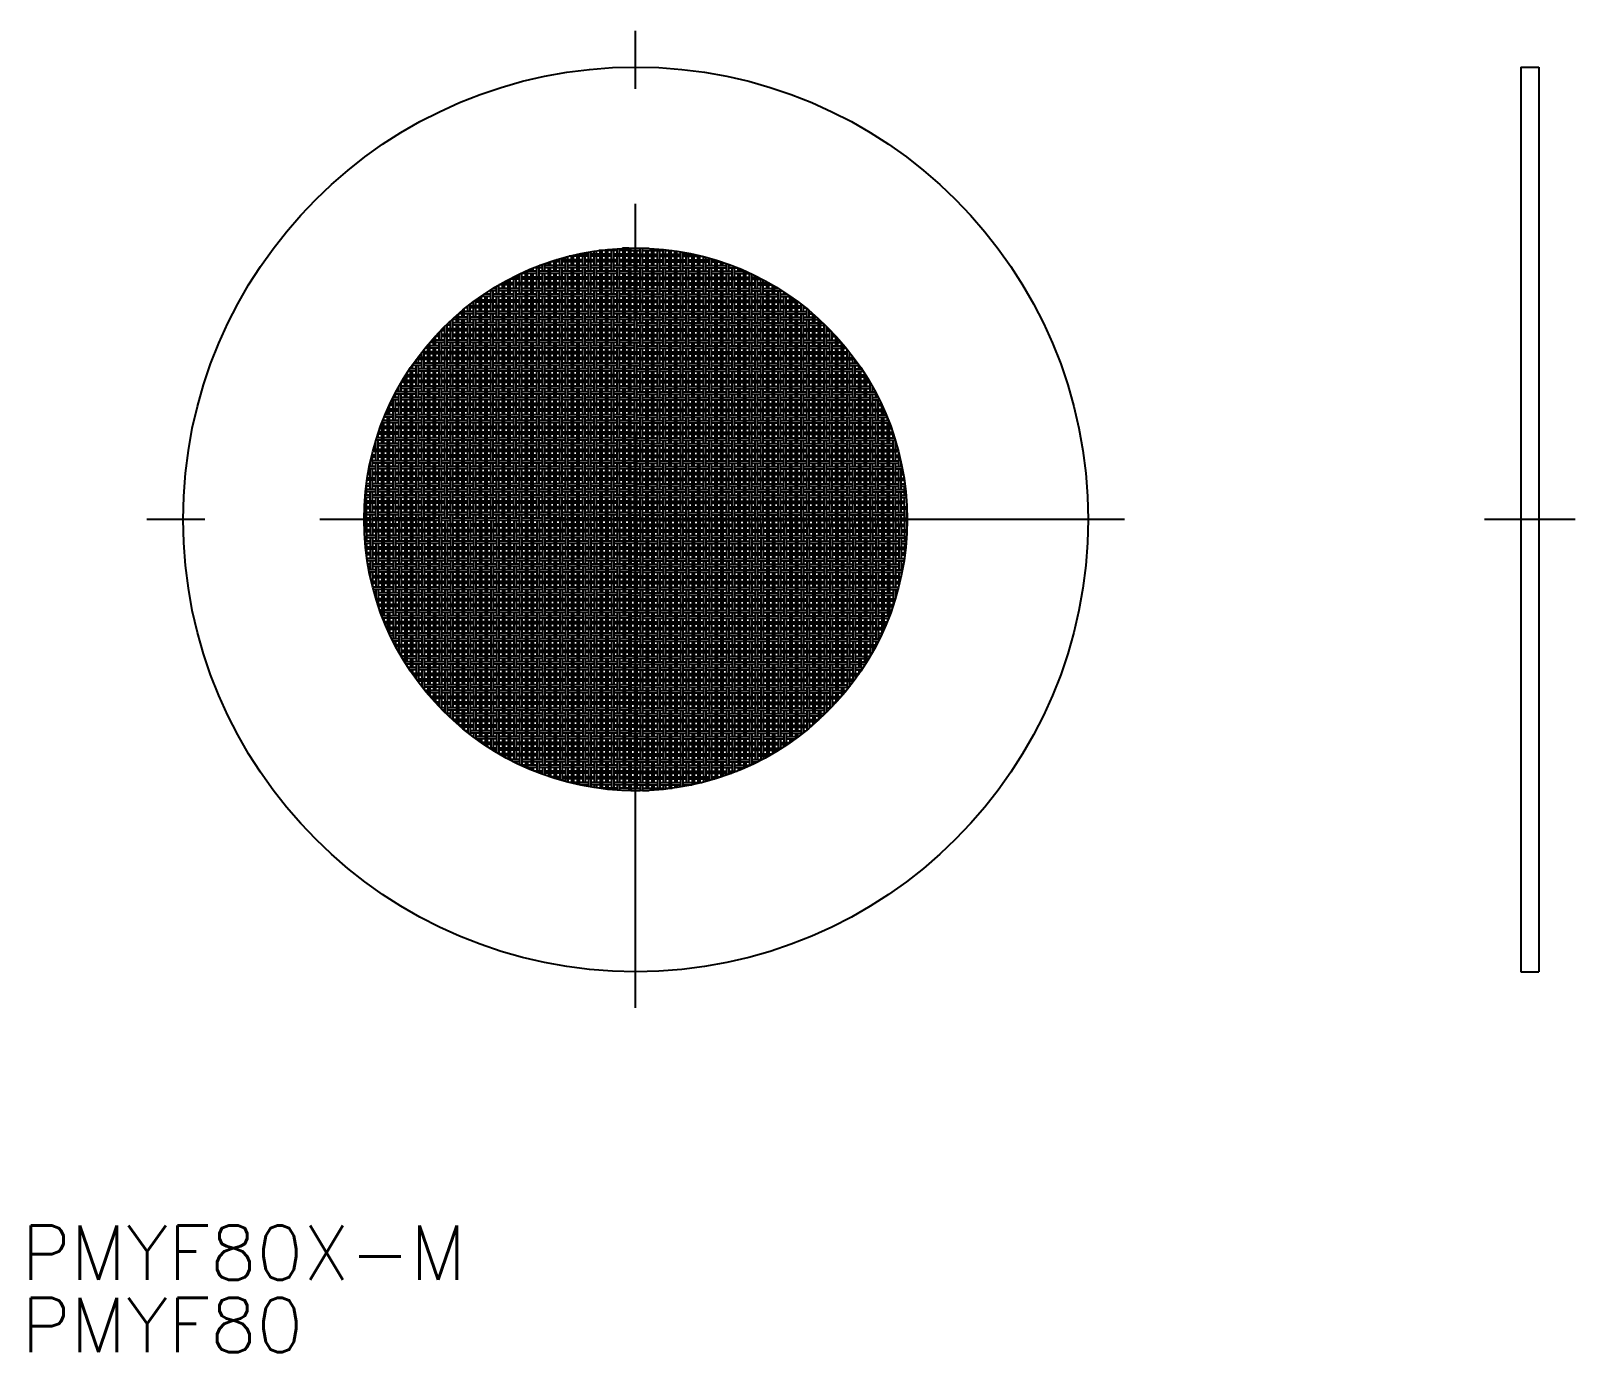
# Model space of a CAD drawing. Extents: x 0.5 to 85.8, y 0 to 73.
import ezdxf

# ---------------------------------------------------------------- set-up
doc = ezdxf.new("R2010")
doc.units = 0
doc.linetypes.add('CENTER', pattern=[50.8, 31.75, -6.35, 6.35, -6.35])
doc.layers.get('0').update_dxf_attribs({"linetype": 'CONTINUOUS'})
doc.layers.add('CENTER', color=1, linetype='CENTER')
doc.styles.get("Standard").update_dxf_attribs({"font": 'txt.shx', "height": 3, "bigfont": 'bigfont.shx'})

# ---------------------------------------------------------------- blocks, each defined once
blk = doc.blocks.new('*U3')
at = {"color": 7, "linetype": 'CONTINUOUS'}
blk.add_text('PMYF80X-M', height=3, dxfattribs=at).set_placement((0, 3.994))
blk = doc.blocks.new('*U4')
at = {"color": 7, "linetype": 'CONTINUOUS'}
blk.add_text('PMYF80', height=3, dxfattribs=at).set_placement((0, 0))

msp = doc.modelspace()

# ---------------------------------------------------------------- linework, layer by layer
at = {"color": 7, "linetype": 'CONTINUOUS'}
for p, q in [((82.827, 71.025), (82.827, 21.025)), ((82.827, 71.025), (83.827, 71.025)), ((83.827, 71.025), (83.827, 21.025)), ((30.69, 60.373), (30.69, 60.672)), ((30.81, 60.373), (30.81, 60.698)), ((31.325, 60.69), (30.81, 60.69)), ((31.007, 60.69), (31.007, 60.739)), ((31.127, 60.69), (31.127, 60.762)), ((31.325, 60.373), (31.325, 60.798)), ((31.445, 60.373), (31.445, 60.819)), ((31.96, 60.69), (31.445, 60.69)), ((31.642, 60.69), (31.642, 60.851)), ((31.762, 60.69), (31.762, 60.869)), ((32.277, 60.888), (31.898, 60.888)), ((31.96, 60.373), (31.96, 60.888)), ((32.08, 60.373), (32.08, 60.888)), ((32.595, 60.69), (32.08, 60.69)), ((32.277, 60.69), (32.277, 60.935)), ((32.397, 60.69), (32.397, 60.947)), ((32.912, 60.888), (32.397, 60.888)), ((32.595, 60.373), (32.595, 60.888)), ((32.715, 60.373), (32.715, 60.888)), ((33.23, 60.69), (32.715, 60.69)), ((32.912, 60.69), (32.912, 60.991)), ((33.032, 60.69), (33.032, 60.999)), ((33.547, 60.888), (33.032, 60.888)), ((33.547, 61.008), (33.2, 61.008)), ((33.23, 61.008), (33.23, 61.009)), ((33.23, 60.373), (33.23, 60.888)), ((33.35, 61.008), (33.35, 61.014)), ((33.35, 60.373), (33.35, 60.888)), ((33.865, 60.69), (33.35, 60.69)), ((33.547, 60.69), (33.547, 61.021)), ((33.667, 60.69), (33.667, 61.023)), ((33.667, 61.008), (34.182, 61.008)), ((33.667, 60.888), (34.182, 60.888)), ((33.865, 61.008), (33.865, 61.025)), ((33.865, 60.373), (33.865, 60.888)), ((33.985, 61.008), (33.985, 61.025)), ((33.985, 60.373), (33.985, 60.888)), ((33.985, 60.69), (34.5, 60.69)), ((34.182, 60.69), (34.182, 61.023)), ((34.302, 60.69), (34.302, 61.021)), ((34.302, 61.008), (34.649, 61.008)), ((34.302, 60.888), (34.817, 60.888)), ((34.5, 61.008), (34.5, 61.014)), ((34.5, 60.373), (34.5, 60.888)), ((34.62, 61.008), (34.62, 61.009)), ((34.62, 60.373), (34.62, 60.888)), ((34.62, 60.69), (35.135, 60.69)), ((34.817, 60.69), (34.817, 60.999)), ((34.937, 60.69), (34.937, 60.991)), ((34.937, 60.888), (35.452, 60.888)), ((35.135, 60.373), (35.135, 60.888)), ((35.255, 60.373), (35.255, 60.888)), ((35.255, 60.69), (35.77, 60.69)), ((35.452, 60.69), (35.452, 60.947)), ((35.572, 60.69), (35.572, 60.935)), ((35.572, 60.888), (35.951, 60.888)), ((35.77, 60.373), (35.77, 60.888)), ((35.89, 60.373), (35.89, 60.888)), ((35.89, 60.69), (36.405, 60.69)), ((36.087, 60.69), (36.087, 60.869)), ((36.207, 60.69), (36.207, 60.851)), ((36.405, 60.373), (36.405, 60.819)), ((36.525, 60.373), (36.525, 60.798)), ((36.525, 60.69), (37.04, 60.69)), ((36.722, 60.69), (36.722, 60.762)), ((36.842, 60.69), (36.842, 60.739)), ((37.04, 60.373), (37.04, 60.698)), ((37.16, 60.373), (37.16, 60.672)), ((27.832, 59.42), (27.832, 59.732)), ((27.952, 59.42), (27.952, 59.785)), ((28.467, 59.738), (27.952, 59.738)), ((28.15, 59.738), (28.15, 59.869)), ((28.27, 59.738), (28.27, 59.919)), ((28.785, 59.935), (28.311, 59.935)), ((28.467, 59.42), (28.467, 59.935)), ((28.587, 59.42), (28.587, 59.935)), ((29.102, 59.738), (28.587, 59.738)), ((28.785, 60.055), (28.618, 60.055)), ((28.785, 59.738), (28.785, 60.117)), ((28.905, 59.738), (28.905, 60.16)), ((29.42, 60.055), (28.905, 60.055)), ((29.42, 59.935), (28.905, 59.935)), ((29.102, 60.055), (29.102, 60.229)), ((29.102, 59.42), (29.102, 59.935)), ((29.222, 60.055), (29.222, 60.269)), ((29.737, 60.253), (29.222, 60.253)), ((29.222, 59.42), (29.222, 59.935)), ((29.737, 59.738), (29.222, 59.738)), ((29.42, 59.738), (29.42, 60.253)), ((29.54, 59.738), (29.54, 60.253)), ((30.055, 60.055), (29.54, 60.055)), ((30.055, 59.935), (29.54, 59.935)), ((29.737, 60.373), (29.549, 60.373)), ((29.737, 60.055), (29.737, 60.429)), ((29.737, 59.42), (29.737, 59.935)), ((29.857, 60.055), (29.857, 60.463)), ((30.372, 60.373), (29.857, 60.373)), ((30.372, 60.253), (29.857, 60.253)), ((29.857, 59.42), (29.857, 59.935)), ((30.372, 59.738), (29.857, 59.738)), ((30.055, 60.373), (30.055, 60.518)), ((30.055, 59.738), (30.055, 60.253)), ((30.175, 60.373), (30.175, 60.549)), ((30.175, 59.738), (30.175, 60.253)), ((30.69, 60.055), (30.175, 60.055)), ((30.69, 59.935), (30.175, 59.935)), ((30.69, 60.57), (30.258, 60.57)), ((30.372, 60.055), (30.372, 60.57)), ((30.372, 59.42), (30.372, 59.935)), ((30.492, 60.055), (30.492, 60.57)), ((31.007, 60.373), (30.492, 60.373)), ((31.007, 60.253), (30.492, 60.253)), ((30.492, 59.42), (30.492, 59.935)), ((31.007, 59.738), (30.492, 59.738)), ((30.69, 59.738), (30.69, 60.253)), ((31.325, 60.57), (30.81, 60.57)), ((30.81, 59.738), (30.81, 60.253)), ((31.325, 60.055), (30.81, 60.055)), ((31.325, 59.935), (30.81, 59.935)), ((31.007, 60.055), (31.007, 60.57)), ((31.007, 59.42), (31.007, 59.935)), ((31.127, 60.055), (31.127, 60.57)), ((31.642, 60.373), (31.127, 60.373)), ((31.642, 60.253), (31.127, 60.253)), ((31.127, 59.42), (31.127, 59.935)), ((31.642, 59.738), (31.127, 59.738)), ((31.325, 59.738), (31.325, 60.253)), ((31.96, 60.57), (31.445, 60.57)), ((31.445, 59.738), (31.445, 60.253)), ((31.96, 60.055), (31.445, 60.055)), ((31.96, 59.935), (31.445, 59.935)), ((31.642, 60.055), (31.642, 60.57)), ((31.642, 59.42), (31.642, 59.935)), ((31.762, 60.055), (31.762, 60.57)), ((32.277, 60.373), (31.762, 60.373)), ((32.277, 60.253), (31.762, 60.253)), ((31.762, 59.42), (31.762, 59.935)), ((32.277, 59.738), (31.762, 59.738)), ((31.96, 59.738), (31.96, 60.253)), ((32.595, 60.57), (32.08, 60.57)), ((32.08, 59.738), (32.08, 60.253)), ((32.595, 60.055), (32.08, 60.055)), ((32.595, 59.935), (32.08, 59.935)), ((32.277, 60.055), (32.277, 60.57)), ((32.277, 59.42), (32.277, 59.935)), ((32.397, 60.055), (32.397, 60.57)), ((32.912, 60.373), (32.397, 60.373)), ((32.912, 60.253), (32.397, 60.253)), ((32.397, 59.42), (32.397, 59.935)), ((32.912, 59.738), (32.397, 59.738)), ((32.595, 59.738), (32.595, 60.253)), ((33.23, 60.57), (32.715, 60.57)), ((32.715, 59.738), (32.715, 60.253)), ((33.23, 60.055), (32.715, 60.055)), ((33.23, 59.935), (32.715, 59.935)), ((32.912, 60.055), (32.912, 60.57)), ((32.912, 59.42), (32.912, 59.935)), ((33.032, 60.055), (33.032, 60.57)), ((33.547, 60.373), (33.032, 60.373)), ((33.547, 60.253), (33.032, 60.253)), ((33.032, 59.42), (33.032, 59.935)), ((33.547, 59.738), (33.032, 59.738)), ((33.23, 59.738), (33.23, 60.253)), ((33.865, 60.57), (33.35, 60.57)), ((33.35, 59.738), (33.35, 60.253)), ((33.865, 60.055), (33.35, 60.055)), ((33.865, 59.935), (33.35, 59.935)), ((33.547, 60.055), (33.547, 60.57)), ((33.547, 59.42), (33.547, 59.935)), ((33.667, 60.055), (33.667, 60.57)), ((33.667, 60.373), (34.182, 60.373)), ((33.667, 60.253), (34.182, 60.253)), ((33.667, 59.42), (33.667, 59.935)), ((33.667, 59.738), (34.182, 59.738)), ((33.865, 59.738), (33.865, 60.253)), ((33.985, 60.57), (34.5, 60.57)), ((33.985, 59.738), (33.985, 60.253)), ((33.985, 60.055), (34.5, 60.055)), ((33.985, 59.935), (34.5, 59.935)), ((34.182, 60.055), (34.182, 60.57)), ((34.182, 59.42), (34.182, 59.935)), ((34.302, 60.055), (34.302, 60.57)), ((34.302, 60.373), (34.817, 60.373)), ((34.302, 60.253), (34.817, 60.253)), ((34.302, 59.42), (34.302, 59.935)), ((34.302, 59.738), (34.817, 59.738)), ((34.5, 59.738), (34.5, 60.253)), ((34.62, 60.57), (35.135, 60.57)), ((34.62, 59.738), (34.62, 60.253)), ((34.62, 60.055), (35.135, 60.055)), ((34.62, 59.935), (35.135, 59.935)), ((34.817, 60.055), (34.817, 60.57)), ((34.817, 59.42), (34.817, 59.935)), ((34.937, 60.055), (34.937, 60.57)), ((34.937, 60.373), (35.452, 60.373)), ((34.937, 60.253), (35.452, 60.253)), ((34.937, 59.42), (34.937, 59.935)), ((34.937, 59.738), (35.452, 59.738)), ((35.135, 59.738), (35.135, 60.253)), ((35.255, 60.57), (35.77, 60.57)), ((35.255, 59.738), (35.255, 60.253)), ((35.255, 60.055), (35.77, 60.055)), ((35.255, 59.935), (35.77, 59.935)), ((35.452, 60.055), (35.452, 60.57)), ((35.452, 59.42), (35.452, 59.935)), ((35.572, 60.055), (35.572, 60.57)), ((35.572, 60.373), (36.087, 60.373)), ((35.572, 60.253), (36.087, 60.253)), ((35.572, 59.42), (35.572, 59.935)), ((35.572, 59.738), (36.087, 59.738)), ((35.77, 59.738), (35.77, 60.253)), ((35.89, 60.57), (36.405, 60.57)), ((35.89, 59.738), (35.89, 60.253)), ((35.89, 60.055), (36.405, 60.055)), ((35.89, 59.935), (36.405, 59.935)), ((36.087, 60.055), (36.087, 60.57)), ((36.087, 59.42), (36.087, 59.935)), ((36.207, 60.055), (36.207, 60.57)), ((36.207, 60.373), (36.722, 60.373)), ((36.207, 60.253), (36.722, 60.253)), ((36.207, 59.42), (36.207, 59.935)), ((36.207, 59.738), (36.722, 59.738)), ((36.405, 59.738), (36.405, 60.253)), ((36.525, 60.57), (37.04, 60.57)), ((36.525, 59.738), (36.525, 60.253)), ((36.525, 60.055), (37.04, 60.055)), ((36.525, 59.935), (37.04, 59.935)), ((36.722, 60.055), (36.722, 60.57)), ((36.722, 59.42), (36.722, 59.935)), ((36.842, 60.055), (36.842, 60.57)), ((36.842, 60.373), (37.357, 60.373)), ((36.842, 60.253), (37.357, 60.253)), ((36.842, 59.42), (36.842, 59.935)), ((36.842, 59.738), (37.357, 59.738)), ((37.04, 59.738), (37.04, 60.253)), ((37.16, 60.57), (37.591, 60.57)), ((37.16, 59.738), (37.16, 60.253)), ((37.16, 60.055), (37.675, 60.055)), ((37.16, 59.935), (37.675, 59.935)), ((37.357, 60.055), (37.357, 60.57)), ((37.357, 59.42), (37.357, 59.935)), ((37.477, 60.055), (37.477, 60.57)), ((37.477, 60.373), (37.992, 60.373)), ((37.477, 60.253), (37.992, 60.253)), ((37.477, 59.42), (37.477, 59.935)), ((37.477, 59.738), (37.992, 59.738)), ((37.675, 60.373), (37.675, 60.549)), ((37.675, 59.738), (37.675, 60.253)), ((37.795, 60.373), (37.795, 60.518)), ((37.795, 59.738), (37.795, 60.253)), ((37.795, 60.055), (38.31, 60.055)), ((37.795, 59.935), (38.31, 59.935)), ((37.992, 60.055), (37.992, 60.463)), ((37.992, 59.42), (37.992, 59.935)), ((38.112, 60.055), (38.112, 60.429)), ((38.112, 60.373), (38.301, 60.373)), ((38.112, 60.253), (38.627, 60.253)), ((38.112, 59.42), (38.112, 59.935)), ((38.112, 59.738), (38.627, 59.738)), ((38.31, 59.738), (38.31, 60.253)), ((38.43, 59.738), (38.43, 60.253)), ((38.43, 60.055), (38.945, 60.055)), ((38.43, 59.935), (38.945, 59.935)), ((38.627, 60.055), (38.627, 60.269)), ((38.627, 59.42), (38.627, 59.935)), ((38.747, 60.055), (38.747, 60.229)), ((38.747, 59.42), (38.747, 59.935)), ((38.747, 59.738), (39.262, 59.738)), ((38.945, 59.738), (38.945, 60.16)), ((39.065, 59.738), (39.065, 60.117)), ((39.065, 60.055), (39.231, 60.055)), ((39.065, 59.935), (39.538, 59.935)), ((39.262, 59.42), (39.262, 59.935)), ((39.382, 59.42), (39.382, 59.935)), ((39.382, 59.738), (39.897, 59.738)), ((39.58, 59.738), (39.58, 59.919)), ((39.7, 59.738), (39.7, 59.869)), ((39.897, 59.42), (39.897, 59.785)), ((40.017, 59.42), (40.017, 59.732)), ((26.245, 58.468), (26.245, 58.91)), ((26.365, 58.468), (26.365, 58.983)), ((26.562, 58.983), (26.368, 58.983)), ((26.562, 58.785), (26.562, 59.094)), ((26.682, 58.785), (26.682, 59.161)), ((27.197, 59.103), (26.682, 59.103)), ((27.197, 58.983), (26.682, 58.983)), ((26.88, 59.103), (26.88, 59.268)), ((26.88, 58.468), (26.88, 58.983)), ((27, 59.103), (27, 59.331)), ((27.515, 59.3), (27, 59.3)), ((27, 58.468), (27, 58.983)), ((27.515, 59.42), (27.174, 59.42)), ((27.197, 59.42), (27.197, 59.432)), ((27.197, 58.785), (27.197, 59.3)), ((27.317, 59.42), (27.317, 59.492)), ((27.317, 58.785), (27.317, 59.3)), ((27.832, 59.103), (27.317, 59.103)), ((27.832, 58.983), (27.317, 58.983)), ((27.515, 59.103), (27.515, 59.587)), ((27.515, 58.468), (27.515, 58.983)), ((27.832, 59.618), (27.581, 59.618)), ((27.635, 59.103), (27.635, 59.618)), ((28.15, 59.42), (27.635, 59.42)), ((28.15, 59.3), (27.635, 59.3)), ((27.635, 58.468), (27.635, 58.983)), ((27.832, 58.785), (27.832, 59.3)), ((28.467, 59.618), (27.952, 59.618)), ((27.952, 58.785), (27.952, 59.3)), ((28.467, 59.103), (27.952, 59.103)), ((28.467, 58.983), (27.952, 58.983)), ((28.15, 59.103), (28.15, 59.618)), ((28.15, 58.468), (28.15, 58.983)), ((28.27, 59.103), (28.27, 59.618)), ((28.785, 59.42), (28.27, 59.42)), ((28.785, 59.3), (28.27, 59.3)), ((28.27, 58.468), (28.27, 58.983)), ((28.467, 58.785), (28.467, 59.3)), ((29.102, 59.618), (28.587, 59.618)), ((28.587, 58.785), (28.587, 59.3)), ((29.102, 59.103), (28.587, 59.103)), ((29.102, 58.983), (28.587, 58.983)), ((28.785, 59.103), (28.785, 59.618)), ((28.785, 58.468), (28.785, 58.983)), ((28.905, 59.103), (28.905, 59.618)), ((29.42, 59.42), (28.905, 59.42)), ((29.42, 59.3), (28.905, 59.3)), ((28.905, 58.468), (28.905, 58.983)), ((29.102, 58.785), (29.102, 59.3)), ((29.737, 59.618), (29.222, 59.618)), ((29.222, 58.785), (29.222, 59.3)), ((29.737, 59.103), (29.222, 59.103)), ((29.737, 58.983), (29.222, 58.983)), ((29.42, 59.103), (29.42, 59.618)), ((29.42, 58.468), (29.42, 58.983)), ((29.54, 59.103), (29.54, 59.618)), ((30.055, 59.42), (29.54, 59.42)), ((30.055, 59.3), (29.54, 59.3)), ((29.54, 58.468), (29.54, 58.983)), ((29.737, 58.785), (29.737, 59.3)), ((30.372, 59.618), (29.857, 59.618)), ((29.857, 58.785), (29.857, 59.3)), ((30.372, 59.103), (29.857, 59.103)), ((30.372, 58.983), (29.857, 58.983)), ((30.055, 59.103), (30.055, 59.618)), ((30.055, 58.468), (30.055, 58.983)), ((30.175, 59.103), (30.175, 59.618)), ((30.69, 59.42), (30.175, 59.42)), ((30.69, 59.3), (30.175, 59.3)), ((30.175, 58.468), (30.175, 58.983)), ((30.372, 58.785), (30.372, 59.3)), ((31.007, 59.618), (30.492, 59.618)), ((30.492, 58.785), (30.492, 59.3)), ((31.007, 59.103), (30.492, 59.103)), ((31.007, 58.983), (30.492, 58.983)), ((30.69, 59.103), (30.69, 59.618)), ((30.69, 58.468), (30.69, 58.983)), ((30.81, 59.103), (30.81, 59.618)), ((31.325, 59.42), (30.81, 59.42)), ((31.325, 59.3), (30.81, 59.3)), ((30.81, 58.468), (30.81, 58.983)), ((31.007, 58.785), (31.007, 59.3)), ((31.642, 59.618), (31.127, 59.618)), ((31.127, 58.785), (31.127, 59.3)), ((31.642, 59.103), (31.127, 59.103)), ((31.642, 58.983), (31.127, 58.983)), ((31.325, 59.103), (31.325, 59.618)), ((31.325, 58.468), (31.325, 58.983)), ((31.445, 59.103), (31.445, 59.618)), ((31.96, 59.42), (31.445, 59.42)), ((31.96, 59.3), (31.445, 59.3)), ((31.445, 58.468), (31.445, 58.983)), ((31.642, 58.785), (31.642, 59.3)), ((32.277, 59.618), (31.762, 59.618)), ((31.762, 58.785), (31.762, 59.3)), ((32.277, 59.103), (31.762, 59.103)), ((32.277, 58.983), (31.762, 58.983)), ((31.96, 59.103), (31.96, 59.618)), ((31.96, 58.468), (31.96, 58.983)), ((32.08, 59.103), (32.08, 59.618)), ((32.595, 59.42), (32.08, 59.42)), ((32.595, 59.3), (32.08, 59.3)), ((32.08, 58.468), (32.08, 58.983)), ((32.277, 58.785), (32.277, 59.3)), ((32.912, 59.618), (32.397, 59.618)), ((32.397, 58.785), (32.397, 59.3)), ((32.912, 59.103), (32.397, 59.103)), ((32.912, 58.983), (32.397, 58.983)), ((32.595, 59.103), (32.595, 59.618)), ((32.595, 58.468), (32.595, 58.983)), ((32.715, 59.103), (32.715, 59.618)), ((33.23, 59.42), (32.715, 59.42)), ((33.23, 59.3), (32.715, 59.3)), ((32.715, 58.468), (32.715, 58.983)), ((32.912, 58.785), (32.912, 59.3)), ((33.547, 59.618), (33.032, 59.618)), ((33.032, 58.785), (33.032, 59.3)), ((33.547, 59.103), (33.032, 59.103)), ((33.547, 58.983), (33.032, 58.983)), ((33.23, 59.103), (33.23, 59.618)), ((33.23, 58.468), (33.23, 58.983)), ((33.35, 59.103), (33.35, 59.618)), ((33.865, 59.42), (33.35, 59.42)), ((33.865, 59.3), (33.35, 59.3)), ((33.35, 58.468), (33.35, 58.983)), ((33.547, 58.785), (33.547, 59.3)), ((33.667, 59.618), (34.182, 59.618)), ((33.667, 58.785), (33.667, 59.3)), ((33.667, 59.103), (34.182, 59.103)), ((33.667, 58.983), (34.182, 58.983)), ((33.865, 59.103), (33.865, 59.618)), ((33.865, 58.468), (33.865, 58.983)), ((33.985, 59.103), (33.985, 59.618)), ((33.985, 59.42), (34.5, 59.42)), ((33.985, 59.3), (34.5, 59.3)), ((33.985, 58.468), (33.985, 58.983)), ((34.182, 58.785), (34.182, 59.3)), ((34.302, 59.618), (34.817, 59.618)), ((34.302, 58.785), (34.302, 59.3)), ((34.302, 59.103), (34.817, 59.103)), ((34.302, 58.983), (34.817, 58.983)), ((34.5, 59.103), (34.5, 59.618)), ((34.5, 58.468), (34.5, 58.983)), ((34.62, 59.103), (34.62, 59.618)), ((34.62, 59.42), (35.135, 59.42)), ((34.62, 59.3), (35.135, 59.3)), ((34.62, 58.468), (34.62, 58.983)), ((34.817, 58.785), (34.817, 59.3)), ((34.937, 59.618), (35.452, 59.618)), ((34.937, 58.785), (34.937, 59.3)), ((34.937, 59.103), (35.452, 59.103)), ((34.937, 58.983), (35.452, 58.983)), ((35.135, 59.103), (35.135, 59.618)), ((35.135, 58.468), (35.135, 58.983)), ((35.255, 59.103), (35.255, 59.618)), ((35.255, 59.42), (35.77, 59.42)), ((35.255, 59.3), (35.77, 59.3)), ((35.255, 58.468), (35.255, 58.983)), ((35.452, 58.785), (35.452, 59.3)), ((35.572, 59.618), (36.087, 59.618)), ((35.572, 58.785), (35.572, 59.3)), ((35.572, 59.103), (36.087, 59.103)), ((35.572, 58.983), (36.087, 58.983)), ((35.77, 59.103), (35.77, 59.618)), ((35.77, 58.468), (35.77, 58.983)), ((35.89, 59.103), (35.89, 59.618)), ((35.89, 59.42), (36.405, 59.42)), ((35.89, 59.3), (36.405, 59.3)), ((35.89, 58.468), (35.89, 58.983)), ((36.087, 58.785), (36.087, 59.3)), ((36.207, 59.618), (36.722, 59.618)), ((36.207, 58.785), (36.207, 59.3)), ((36.207, 59.103), (36.722, 59.103)), ((36.207, 58.983), (36.722, 58.983)), ((36.405, 59.103), (36.405, 59.618)), ((36.405, 58.468), (36.405, 58.983)), ((36.525, 59.103), (36.525, 59.618)), ((36.525, 59.42), (37.04, 59.42)), ((36.525, 59.3), (37.04, 59.3)), ((36.525, 58.468), (36.525, 58.983)), ((36.722, 58.785), (36.722, 59.3)), ((36.842, 59.618), (37.357, 59.618)), ((36.842, 58.785), (36.842, 59.3)), ((36.842, 59.103), (37.357, 59.103)), ((36.842, 58.983), (37.357, 58.983)), ((37.04, 59.103), (37.04, 59.618)), ((37.04, 58.468), (37.04, 58.983)), ((37.16, 59.103), (37.16, 59.618)), ((37.16, 59.42), (37.675, 59.42)), ((37.16, 59.3), (37.675, 59.3)), ((37.16, 58.468), (37.16, 58.983)), ((37.357, 58.785), (37.357, 59.3)), ((37.477, 59.618), (37.992, 59.618)), ((37.477, 58.785), (37.477, 59.3)), ((37.477, 59.103), (37.992, 59.103)), ((37.477, 58.983), (37.992, 58.983)), ((37.675, 59.103), (37.675, 59.618)), ((37.675, 58.468), (37.675, 58.983)), ((37.795, 59.103), (37.795, 59.618)), ((37.795, 59.42), (38.31, 59.42)), ((37.795, 59.3), (38.31, 59.3)), ((37.795, 58.468), (37.795, 58.983)), ((37.992, 58.785), (37.992, 59.3)), ((38.112, 59.618), (38.627, 59.618)), ((38.112, 58.785), (38.112, 59.3)), ((38.112, 59.103), (38.627, 59.103)), ((38.112, 58.983), (38.627, 58.983)), ((38.31, 59.103), (38.31, 59.618)), ((38.31, 58.468), (38.31, 58.983)), ((38.43, 59.103), (38.43, 59.618)), ((38.43, 59.42), (38.945, 59.42)), ((38.43, 59.3), (38.945, 59.3)), ((38.43, 58.468), (38.43, 58.983)), ((38.627, 58.785), (38.627, 59.3)), ((38.747, 59.618), (39.262, 59.618)), ((38.747, 58.785), (38.747, 59.3)), ((38.747, 59.103), (39.262, 59.103)), ((38.747, 58.983), (39.262, 58.983)), ((38.945, 59.103), (38.945, 59.618)), ((38.945, 58.468), (38.945, 58.983)), ((39.065, 59.103), (39.065, 59.618)), ((39.065, 59.42), (39.58, 59.42)), ((39.065, 59.3), (39.58, 59.3)), ((39.065, 58.468), (39.065, 58.983)), ((39.262, 58.785), (39.262, 59.3)), ((39.382, 59.618), (39.897, 59.618)), ((39.382, 58.785), (39.382, 59.3)), ((39.382, 59.103), (39.897, 59.103)), ((39.382, 58.983), (39.897, 58.983)), ((39.58, 59.103), (39.58, 59.618)), ((39.58, 58.468), (39.58, 58.983)), ((39.7, 59.103), (39.7, 59.618)), ((39.7, 59.42), (40.215, 59.42)), ((39.7, 59.3), (40.215, 59.3)), ((39.7, 58.468), (39.7, 58.983)), ((39.897, 58.785), (39.897, 59.3)), ((40.017, 59.618), (40.269, 59.618)), ((40.017, 58.785), (40.017, 59.3)), ((40.017, 59.103), (40.532, 59.103)), ((40.017, 58.983), (40.532, 58.983)), ((40.215, 59.103), (40.215, 59.618)), ((40.215, 58.468), (40.215, 58.983)), ((40.335, 59.103), (40.335, 59.587)), ((40.335, 59.42), (40.676, 59.42)), ((40.335, 59.3), (40.85, 59.3)), ((40.335, 58.468), (40.335, 58.983)), ((40.532, 59.42), (40.532, 59.492)), ((40.532, 58.785), (40.532, 59.3)), ((40.652, 59.42), (40.652, 59.432)), ((40.652, 58.785), (40.652, 59.3)), ((40.652, 59.103), (41.167, 59.103)), ((40.652, 58.983), (41.167, 58.983)), ((40.85, 59.103), (40.85, 59.331)), ((40.85, 58.468), (40.85, 58.983)), ((40.97, 59.103), (40.97, 59.268)), ((40.97, 58.468), (40.97, 58.983)), ((41.167, 58.785), (41.167, 59.161)), ((41.287, 58.785), (41.287, 59.094)), ((41.287, 58.983), (41.481, 58.983)), ((41.485, 58.468), (41.485, 58.983)), ((41.605, 58.468), (41.605, 58.91)), ((24.975, 58.03), (24.931, 58.03)), ((24.975, 57.833), (24.975, 58.063)), ((25.095, 57.833), (25.095, 58.151)), ((25.61, 58.15), (25.095, 58.15)), ((25.61, 58.03), (25.095, 58.03)), ((25.292, 58.15), (25.292, 58.292)), ((25.292, 57.515), (25.292, 58.03)), ((25.412, 58.15), (25.412, 58.376)), ((25.927, 58.348), (25.412, 58.348)), ((25.412, 57.515), (25.412, 58.03)), ((25.927, 58.468), (25.547, 58.468)), ((25.61, 58.468), (25.61, 58.51)), ((25.61, 57.833), (25.61, 58.348)), ((25.73, 58.468), (25.73, 58.589)), ((25.73, 57.833), (25.73, 58.348)), ((26.245, 58.15), (25.73, 58.15)), ((26.245, 58.03), (25.73, 58.03)), ((26.245, 58.665), (25.848, 58.665)), ((25.927, 58.15), (25.927, 58.665)), ((25.927, 57.515), (25.927, 58.03)), ((26.245, 58.785), (26.039, 58.785)), ((26.047, 58.785), (26.047, 58.79)), ((26.047, 58.15), (26.047, 58.665)), ((26.562, 58.468), (26.047, 58.468)), ((26.562, 58.348), (26.047, 58.348)), ((26.047, 57.515), (26.047, 58.03)), ((26.245, 57.833), (26.245, 58.348)), ((26.88, 58.785), (26.365, 58.785)), ((26.88, 58.665), (26.365, 58.665)), ((26.365, 57.833), (26.365, 58.348)), ((26.88, 58.15), (26.365, 58.15)), ((26.88, 58.03), (26.365, 58.03)), ((26.562, 58.15), (26.562, 58.665)), ((26.562, 57.515), (26.562, 58.03)), ((26.682, 58.15), (26.682, 58.665)), ((27.197, 58.468), (26.682, 58.468)), ((27.197, 58.348), (26.682, 58.348)), ((26.682, 57.515), (26.682, 58.03)), ((26.88, 57.833), (26.88, 58.348)), ((27.515, 58.785), (27, 58.785)), ((27.515, 58.665), (27, 58.665)), ((27, 57.833), (27, 58.348)), ((27.515, 58.15), (27, 58.15)), ((27.515, 58.03), (27, 58.03)), ((27.197, 58.15), (27.197, 58.665)), ((27.197, 57.515), (27.197, 58.03)), ((27.317, 58.15), (27.317, 58.665)), ((27.832, 58.468), (27.317, 58.468)), ((27.832, 58.348), (27.317, 58.348)), ((27.317, 57.515), (27.317, 58.03)), ((27.515, 57.833), (27.515, 58.348)), ((28.15, 58.785), (27.635, 58.785)), ((28.15, 58.665), (27.635, 58.665)), ((27.635, 57.833), (27.635, 58.348)), ((28.15, 58.15), (27.635, 58.15)), ((28.15, 58.03), (27.635, 58.03)), ((27.832, 58.15), (27.832, 58.665)), ((27.832, 57.515), (27.832, 58.03)), ((27.952, 58.15), (27.952, 58.665)), ((28.467, 58.468), (27.952, 58.468)), ((28.467, 58.348), (27.952, 58.348)), ((27.952, 57.515), (27.952, 58.03)), ((28.15, 57.833), (28.15, 58.348)), ((28.785, 58.785), (28.27, 58.785)), ((28.785, 58.665), (28.27, 58.665)), ((28.27, 57.833), (28.27, 58.348)), ((28.785, 58.15), (28.27, 58.15)), ((28.785, 58.03), (28.27, 58.03)), ((28.467, 58.15), (28.467, 58.665)), ((28.467, 57.515), (28.467, 58.03)), ((28.587, 58.15), (28.587, 58.665)), ((29.102, 58.468), (28.587, 58.468)), ((29.102, 58.348), (28.587, 58.348)), ((28.587, 57.515), (28.587, 58.03)), ((28.785, 57.833), (28.785, 58.348)), ((29.42, 58.785), (28.905, 58.785)), ((29.42, 58.665), (28.905, 58.665)), ((28.905, 57.833), (28.905, 58.348)), ((29.42, 58.15), (28.905, 58.15)), ((29.42, 58.03), (28.905, 58.03)), ((29.102, 58.15), (29.102, 58.665)), ((29.102, 57.515), (29.102, 58.03)), ((29.222, 58.15), (29.222, 58.665)), ((29.737, 58.468), (29.222, 58.468)), ((29.737, 58.348), (29.222, 58.348)), ((29.222, 57.515), (29.222, 58.03)), ((29.42, 57.833), (29.42, 58.348)), ((30.055, 58.785), (29.54, 58.785)), ((30.055, 58.665), (29.54, 58.665)), ((29.54, 57.833), (29.54, 58.348)), ((30.055, 58.15), (29.54, 58.15)), ((30.055, 58.03), (29.54, 58.03)), ((29.737, 58.15), (29.737, 58.665)), ((29.737, 57.515), (29.737, 58.03)), ((29.857, 58.15), (29.857, 58.665)), ((30.372, 58.468), (29.857, 58.468)), ((30.372, 58.348), (29.857, 58.348)), ((29.857, 57.515), (29.857, 58.03)), ((30.055, 57.833), (30.055, 58.348)), ((30.69, 58.785), (30.175, 58.785)), ((30.69, 58.665), (30.175, 58.665)), ((30.175, 57.833), (30.175, 58.348)), ((30.69, 58.15), (30.175, 58.15)), ((30.69, 58.03), (30.175, 58.03)), ((30.372, 58.15), (30.372, 58.665)), ((30.372, 57.515), (30.372, 58.03)), ((30.492, 58.15), (30.492, 58.665)), ((31.007, 58.468), (30.492, 58.468)), ((31.007, 58.348), (30.492, 58.348)), ((30.492, 57.515), (30.492, 58.03)), ((30.69, 57.833), (30.69, 58.348)), ((31.325, 58.785), (30.81, 58.785)), ((31.325, 58.665), (30.81, 58.665)), ((30.81, 57.833), (30.81, 58.348)), ((31.325, 58.15), (30.81, 58.15)), ((31.325, 58.03), (30.81, 58.03)), ((31.007, 58.15), (31.007, 58.665)), ((31.007, 57.515), (31.007, 58.03)), ((31.127, 58.15), (31.127, 58.665)), ((31.642, 58.468), (31.127, 58.468)), ((31.642, 58.348), (31.127, 58.348)), ((31.127, 57.515), (31.127, 58.03)), ((31.325, 57.833), (31.325, 58.348)), ((31.96, 58.785), (31.445, 58.785)), ((31.96, 58.665), (31.445, 58.665)), ((31.445, 57.833), (31.445, 58.348)), ((31.96, 58.15), (31.445, 58.15)), ((31.96, 58.03), (31.445, 58.03)), ((31.642, 58.15), (31.642, 58.665)), ((31.642, 57.515), (31.642, 58.03)), ((31.762, 58.15), (31.762, 58.665)), ((32.277, 58.468), (31.762, 58.468)), ((32.277, 58.348), (31.762, 58.348)), ((31.762, 57.515), (31.762, 58.03)), ((31.96, 57.833), (31.96, 58.348)), ((32.595, 58.785), (32.08, 58.785)), ((32.595, 58.665), (32.08, 58.665)), ((32.08, 57.833), (32.08, 58.348)), ((32.595, 58.15), (32.08, 58.15)), ((32.595, 58.03), (32.08, 58.03)), ((32.277, 58.15), (32.277, 58.665)), ((32.277, 57.515), (32.277, 58.03)), ((32.397, 58.15), (32.397, 58.665)), ((32.912, 58.468), (32.397, 58.468)), ((32.912, 58.348), (32.397, 58.348)), ((32.397, 57.515), (32.397, 58.03)), ((32.595, 57.833), (32.595, 58.348)), ((33.23, 58.785), (32.715, 58.785)), ((33.23, 58.665), (32.715, 58.665)), ((32.715, 57.833), (32.715, 58.348)), ((33.23, 58.15), (32.715, 58.15)), ((33.23, 58.03), (32.715, 58.03)), ((32.912, 58.15), (32.912, 58.665)), ((32.912, 57.515), (32.912, 58.03)), ((33.032, 58.15), (33.032, 58.665)), ((33.547, 58.468), (33.032, 58.468)), ((33.547, 58.348), (33.032, 58.348)), ((33.032, 57.515), (33.032, 58.03)), ((33.23, 57.833), (33.23, 58.348)), ((33.865, 58.785), (33.35, 58.785)), ((33.865, 58.665), (33.35, 58.665)), ((33.35, 57.833), (33.35, 58.348)), ((33.865, 58.15), (33.35, 58.15)), ((33.865, 58.03), (33.35, 58.03)), ((33.547, 58.15), (33.547, 58.665)), ((33.547, 57.515), (33.547, 58.03)), ((33.667, 58.15), (33.667, 58.665)), ((33.667, 58.468), (34.182, 58.468)), ((33.667, 58.348), (34.182, 58.348)), ((33.667, 57.515), (33.667, 58.03)), ((33.865, 57.833), (33.865, 58.348)), ((33.985, 58.785), (34.5, 58.785)), ((33.985, 58.665), (34.5, 58.665)), ((33.985, 57.833), (33.985, 58.348)), ((33.985, 58.15), (34.5, 58.15)), ((33.985, 58.03), (34.5, 58.03)), ((34.182, 58.15), (34.182, 58.665)), ((34.182, 57.515), (34.182, 58.03)), ((34.302, 58.15), (34.302, 58.665)), ((34.302, 58.468), (34.817, 58.468)), ((34.302, 58.348), (34.817, 58.348)), ((34.302, 57.515), (34.302, 58.03)), ((34.5, 57.833), (34.5, 58.348)), ((34.62, 58.785), (35.135, 58.785)), ((34.62, 58.665), (35.135, 58.665)), ((34.62, 57.833), (34.62, 58.348)), ((34.62, 58.15), (35.135, 58.15)), ((34.62, 58.03), (35.135, 58.03)), ((34.817, 58.15), (34.817, 58.665)), ((34.817, 57.515), (34.817, 58.03)), ((34.937, 58.15), (34.937, 58.665)), ((34.937, 58.468), (35.452, 58.468)), ((34.937, 58.348), (35.452, 58.348)), ((34.937, 57.515), (34.937, 58.03)), ((35.135, 57.833), (35.135, 58.348)), ((35.255, 58.785), (35.77, 58.785)), ((35.255, 58.665), (35.77, 58.665)), ((35.255, 57.833), (35.255, 58.348)), ((35.255, 58.15), (35.77, 58.15)), ((35.255, 58.03), (35.77, 58.03)), ((35.452, 58.15), (35.452, 58.665)), ((35.452, 57.515), (35.452, 58.03)), ((35.572, 58.15), (35.572, 58.665)), ((35.572, 58.468), (36.087, 58.468)), ((35.572, 58.348), (36.087, 58.348)), ((35.572, 57.515), (35.572, 58.03)), ((35.77, 57.833), (35.77, 58.348)), ((35.89, 58.785), (36.405, 58.785)), ((35.89, 58.665), (36.405, 58.665)), ((35.89, 57.833), (35.89, 58.348)), ((35.89, 58.15), (36.405, 58.15)), ((35.89, 58.03), (36.405, 58.03)), ((36.087, 58.15), (36.087, 58.665)), ((36.087, 57.515), (36.087, 58.03)), ((36.207, 58.15), (36.207, 58.665)), ((36.207, 58.468), (36.722, 58.468)), ((36.207, 58.348), (36.722, 58.348)), ((36.207, 57.515), (36.207, 58.03)), ((36.405, 57.833), (36.405, 58.348)), ((36.525, 58.785), (37.04, 58.785)), ((36.525, 58.665), (37.04, 58.665)), ((36.525, 57.833), (36.525, 58.348)), ((36.525, 58.15), (37.04, 58.15)), ((36.525, 58.03), (37.04, 58.03)), ((36.722, 58.15), (36.722, 58.665)), ((36.722, 57.515), (36.722, 58.03)), ((36.842, 58.15), (36.842, 58.665)), ((36.842, 58.468), (37.357, 58.468)), ((36.842, 58.348), (37.357, 58.348)), ((36.842, 57.515), (36.842, 58.03)), ((37.04, 57.833), (37.04, 58.348)), ((37.16, 58.785), (37.675, 58.785)), ((37.16, 58.665), (37.675, 58.665)), ((37.16, 57.833), (37.16, 58.348)), ((37.16, 58.15), (37.675, 58.15)), ((37.16, 58.03), (37.675, 58.03)), ((37.357, 58.15), (37.357, 58.665)), ((37.357, 57.515), (37.357, 58.03)), ((37.477, 58.15), (37.477, 58.665)), ((37.477, 58.468), (37.992, 58.468)), ((37.477, 58.348), (37.992, 58.348)), ((37.477, 57.515), (37.477, 58.03)), ((37.675, 57.833), (37.675, 58.348)), ((37.795, 58.785), (38.31, 58.785)), ((37.795, 58.665), (38.31, 58.665)), ((37.795, 57.833), (37.795, 58.348)), ((37.795, 58.15), (38.31, 58.15)), ((37.795, 58.03), (38.31, 58.03)), ((37.992, 58.15), (37.992, 58.665)), ((37.992, 57.515), (37.992, 58.03)), ((38.112, 58.15), (38.112, 58.665)), ((38.112, 58.468), (38.627, 58.468)), ((38.112, 58.348), (38.627, 58.348)), ((38.112, 57.515), (38.112, 58.03)), ((38.31, 57.833), (38.31, 58.348)), ((38.43, 58.785), (38.945, 58.785)), ((38.43, 58.665), (38.945, 58.665)), ((38.43, 57.833), (38.43, 58.348)), ((38.43, 58.15), (38.945, 58.15)), ((38.43, 58.03), (38.945, 58.03)), ((38.627, 58.15), (38.627, 58.665)), ((38.627, 57.515), (38.627, 58.03)), ((38.747, 58.15), (38.747, 58.665)), ((38.747, 58.468), (39.262, 58.468)), ((38.747, 58.348), (39.262, 58.348)), ((38.747, 57.515), (38.747, 58.03)), ((38.945, 57.833), (38.945, 58.348)), ((39.065, 58.785), (39.58, 58.785)), ((39.065, 58.665), (39.58, 58.665)), ((39.065, 57.833), (39.065, 58.348)), ((39.065, 58.15), (39.58, 58.15)), ((39.065, 58.03), (39.58, 58.03)), ((39.262, 58.15), (39.262, 58.665)), ((39.262, 57.515), (39.262, 58.03)), ((39.382, 58.15), (39.382, 58.665)), ((39.382, 58.468), (39.897, 58.468)), ((39.382, 58.348), (39.897, 58.348)), ((39.382, 57.515), (39.382, 58.03)), ((39.58, 57.833), (39.58, 58.348)), ((39.7, 58.785), (40.215, 58.785)), ((39.7, 58.665), (40.215, 58.665)), ((39.7, 57.833), (39.7, 58.348)), ((39.7, 58.15), (40.215, 58.15)), ((39.7, 58.03), (40.215, 58.03)), ((39.897, 58.15), (39.897, 58.665)), ((39.897, 57.515), (39.897, 58.03)), ((40.017, 58.15), (40.017, 58.665)), ((40.017, 58.468), (40.532, 58.468)), ((40.017, 58.348), (40.532, 58.348)), ((40.017, 57.515), (40.017, 58.03)), ((40.215, 57.833), (40.215, 58.348)), ((40.335, 58.785), (40.85, 58.785)), ((40.335, 58.665), (40.85, 58.665)), ((40.335, 57.833), (40.335, 58.348)), ((40.335, 58.15), (40.85, 58.15)), ((40.335, 58.03), (40.85, 58.03)), ((40.532, 58.15), (40.532, 58.665)), ((40.532, 57.515), (40.532, 58.03)), ((40.652, 58.15), (40.652, 58.665)), ((40.652, 58.468), (41.167, 58.468)), ((40.652, 58.348), (41.167, 58.348)), ((40.652, 57.515), (40.652, 58.03)), ((40.85, 57.833), (40.85, 58.348)), ((40.97, 58.785), (41.485, 58.785)), ((40.97, 58.665), (41.485, 58.665)), ((40.97, 57.833), (40.97, 58.348)), ((40.97, 58.15), (41.485, 58.15)), ((40.97, 58.03), (41.485, 58.03)), ((41.167, 58.15), (41.167, 58.665)), ((41.167, 57.515), (41.167, 58.03)), ((41.287, 58.15), (41.287, 58.665)), ((41.287, 58.468), (41.802, 58.468)), ((41.287, 58.348), (41.802, 58.348)), ((41.287, 57.515), (41.287, 58.03)), ((41.485, 57.833), (41.485, 58.348)), ((41.605, 58.785), (41.81, 58.785)), ((41.605, 58.665), (42.001, 58.665)), ((41.605, 57.833), (41.605, 58.348)), ((41.605, 58.15), (42.12, 58.15)), ((41.605, 58.03), (42.12, 58.03)), ((41.802, 58.785), (41.802, 58.79)), ((41.802, 58.15), (41.802, 58.665)), ((41.802, 57.515), (41.802, 58.03)), ((41.922, 58.15), (41.922, 58.665)), ((41.922, 58.468), (42.302, 58.468)), ((41.922, 58.348), (42.437, 58.348)), ((41.922, 57.515), (41.922, 58.03)), ((42.12, 58.468), (42.12, 58.589)), ((42.12, 57.833), (42.12, 58.348)), ((42.24, 58.468), (42.24, 58.51)), ((42.24, 57.833), (42.24, 58.348)), ((42.24, 58.15), (42.755, 58.15)), ((42.24, 58.03), (42.755, 58.03)), ((42.437, 58.15), (42.437, 58.376)), ((42.437, 57.515), (42.437, 58.03)), ((42.557, 58.15), (42.557, 58.292)), ((42.557, 57.515), (42.557, 58.03)), ((42.755, 57.833), (42.755, 58.151)), ((42.875, 57.833), (42.875, 58.063)), ((42.875, 58.03), (42.918, 58.03)), ((24.022, 57.198), (23.916, 57.198)), ((24.022, 56.88), (24.022, 57.292)), ((24.34, 57.395), (24.141, 57.395)), ((24.142, 56.88), (24.142, 57.395)), ((24.657, 57.198), (24.142, 57.198)), ((24.34, 57.515), (24.282, 57.515)), ((24.34, 57.198), (24.34, 57.563)), ((24.46, 57.198), (24.46, 57.662)), ((24.975, 57.515), (24.46, 57.515)), ((24.975, 57.395), (24.46, 57.395)), ((24.657, 57.713), (24.522, 57.713)), ((24.657, 57.515), (24.657, 57.82)), ((24.657, 56.88), (24.657, 57.395)), ((24.777, 57.515), (24.777, 57.913)), ((25.292, 57.833), (24.777, 57.833)), ((25.292, 57.713), (24.777, 57.713)), ((24.777, 56.88), (24.777, 57.395)), ((25.292, 57.198), (24.777, 57.198)), ((24.975, 57.198), (24.975, 57.713)), ((25.095, 57.198), (25.095, 57.713)), ((25.61, 57.515), (25.095, 57.515)), ((25.61, 57.395), (25.095, 57.395)), ((25.292, 56.88), (25.292, 57.395)), ((25.927, 57.833), (25.412, 57.833)), ((25.927, 57.713), (25.412, 57.713)), ((25.412, 56.88), (25.412, 57.395)), ((25.927, 57.198), (25.412, 57.198)), ((25.61, 57.198), (25.61, 57.713)), ((25.73, 57.198), (25.73, 57.713)), ((26.245, 57.515), (25.73, 57.515)), ((26.245, 57.395), (25.73, 57.395)), ((25.927, 56.88), (25.927, 57.395)), ((26.562, 57.833), (26.047, 57.833)), ((26.562, 57.713), (26.047, 57.713)), ((26.047, 56.88), (26.047, 57.395)), ((26.562, 57.198), (26.047, 57.198)), ((26.245, 57.198), (26.245, 57.713)), ((26.365, 57.198), (26.365, 57.713)), ((26.88, 57.515), (26.365, 57.515)), ((26.88, 57.395), (26.365, 57.395)), ((26.562, 56.88), (26.562, 57.395)), ((27.197, 57.833), (26.682, 57.833)), ((27.197, 57.713), (26.682, 57.713)), ((26.682, 56.88), (26.682, 57.395)), ((27.197, 57.198), (26.682, 57.198)), ((26.88, 57.198), (26.88, 57.713)), ((27, 57.198), (27, 57.713)), ((27.515, 57.515), (27, 57.515)), ((27.515, 57.395), (27, 57.395)), ((27.197, 56.88), (27.197, 57.395)), ((27.832, 57.833), (27.317, 57.833)), ((27.832, 57.713), (27.317, 57.713)), ((27.317, 56.88), (27.317, 57.395)), ((27.832, 57.198), (27.317, 57.198)), ((27.515, 57.198), (27.515, 57.713)), ((27.635, 57.198), (27.635, 57.713)), ((28.15, 57.515), (27.635, 57.515)), ((28.15, 57.395), (27.635, 57.395)), ((27.832, 56.88), (27.832, 57.395)), ((28.467, 57.833), (27.952, 57.833)), ((28.467, 57.713), (27.952, 57.713)), ((27.952, 56.88), (27.952, 57.395)), ((28.467, 57.198), (27.952, 57.198)), ((28.15, 57.198), (28.15, 57.713)), ((28.27, 57.198), (28.27, 57.713)), ((28.785, 57.515), (28.27, 57.515)), ((28.785, 57.395), (28.27, 57.395)), ((28.467, 56.88), (28.467, 57.395)), ((29.102, 57.833), (28.587, 57.833)), ((29.102, 57.713), (28.587, 57.713)), ((28.587, 56.88), (28.587, 57.395)), ((29.102, 57.198), (28.587, 57.198)), ((28.785, 57.198), (28.785, 57.713)), ((28.905, 57.198), (28.905, 57.713)), ((29.42, 57.515), (28.905, 57.515)), ((29.42, 57.395), (28.905, 57.395)), ((29.102, 56.88), (29.102, 57.395)), ((29.737, 57.833), (29.222, 57.833)), ((29.737, 57.713), (29.222, 57.713)), ((29.222, 56.88), (29.222, 57.395)), ((29.737, 57.198), (29.222, 57.198)), ((29.42, 57.198), (29.42, 57.713)), ((29.54, 57.198), (29.54, 57.713)), ((30.055, 57.515), (29.54, 57.515)), ((30.055, 57.395), (29.54, 57.395)), ((29.737, 56.88), (29.737, 57.395)), ((30.372, 57.833), (29.857, 57.833)), ((30.372, 57.713), (29.857, 57.713)), ((29.857, 56.88), (29.857, 57.395)), ((30.372, 57.198), (29.857, 57.198)), ((30.055, 57.198), (30.055, 57.713)), ((30.175, 57.198), (30.175, 57.713)), ((30.69, 57.515), (30.175, 57.515)), ((30.69, 57.395), (30.175, 57.395)), ((30.372, 56.88), (30.372, 57.395)), ((31.007, 57.833), (30.492, 57.833)), ((31.007, 57.713), (30.492, 57.713)), ((30.492, 56.88), (30.492, 57.395)), ((31.007, 57.198), (30.492, 57.198)), ((30.69, 57.198), (30.69, 57.713)), ((30.81, 57.198), (30.81, 57.713)), ((31.325, 57.515), (30.81, 57.515)), ((31.325, 57.395), (30.81, 57.395)), ((31.007, 56.88), (31.007, 57.395)), ((31.642, 57.833), (31.127, 57.833)), ((31.642, 57.713), (31.127, 57.713)), ((31.127, 56.88), (31.127, 57.395)), ((31.642, 57.198), (31.127, 57.198)), ((31.325, 57.198), (31.325, 57.713)), ((31.445, 57.198), (31.445, 57.713)), ((31.96, 57.515), (31.445, 57.515)), ((31.96, 57.395), (31.445, 57.395)), ((31.642, 56.88), (31.642, 57.395)), ((32.277, 57.833), (31.762, 57.833)), ((32.277, 57.713), (31.762, 57.713)), ((31.762, 56.88), (31.762, 57.395)), ((32.277, 57.198), (31.762, 57.198)), ((31.96, 57.198), (31.96, 57.713)), ((32.08, 57.198), (32.08, 57.713)), ((32.595, 57.515), (32.08, 57.515)), ((32.595, 57.395), (32.08, 57.395)), ((32.277, 56.88), (32.277, 57.395)), ((32.912, 57.833), (32.397, 57.833)), ((32.912, 57.713), (32.397, 57.713)), ((32.397, 56.88), (32.397, 57.395)), ((32.912, 57.198), (32.397, 57.198)), ((32.595, 57.198), (32.595, 57.713)), ((32.715, 57.198), (32.715, 57.713)), ((33.23, 57.515), (32.715, 57.515)), ((33.23, 57.395), (32.715, 57.395)), ((32.912, 56.88), (32.912, 57.395)), ((33.547, 57.833), (33.032, 57.833)), ((33.547, 57.713), (33.032, 57.713)), ((33.032, 56.88), (33.032, 57.395)), ((33.547, 57.198), (33.032, 57.198)), ((33.23, 57.198), (33.23, 57.713)), ((33.35, 57.198), (33.35, 57.713)), ((33.865, 57.515), (33.35, 57.515)), ((33.865, 57.395), (33.35, 57.395)), ((33.547, 56.88), (33.547, 57.395)), ((33.667, 57.833), (34.182, 57.833)), ((33.667, 57.713), (34.182, 57.713)), ((33.667, 56.88), (33.667, 57.395)), ((33.667, 57.198), (34.182, 57.198)), ((33.865, 57.198), (33.865, 57.713)), ((33.985, 57.198), (33.985, 57.713)), ((33.985, 57.515), (34.5, 57.515)), ((33.985, 57.395), (34.5, 57.395)), ((34.182, 56.88), (34.182, 57.395)), ((34.302, 57.833), (34.817, 57.833)), ((34.302, 57.713), (34.817, 57.713)), ((34.302, 56.88), (34.302, 57.395)), ((34.302, 57.198), (34.817, 57.198)), ((34.5, 57.198), (34.5, 57.713)), ((34.62, 57.198), (34.62, 57.713)), ((34.62, 57.515), (35.135, 57.515)), ((34.62, 57.395), (35.135, 57.395)), ((34.817, 56.88), (34.817, 57.395)), ((34.937, 57.833), (35.452, 57.833)), ((34.937, 57.713), (35.452, 57.713)), ((34.937, 56.88), (34.937, 57.395)), ((34.937, 57.198), (35.452, 57.198)), ((35.135, 57.198), (35.135, 57.713)), ((35.255, 57.198), (35.255, 57.713)), ((35.255, 57.515), (35.77, 57.515)), ((35.255, 57.395), (35.77, 57.395)), ((35.452, 56.88), (35.452, 57.395)), ((35.572, 57.833), (36.087, 57.833)), ((35.572, 57.713), (36.087, 57.713)), ((35.572, 56.88), (35.572, 57.395)), ((35.572, 57.198), (36.087, 57.198)), ((35.77, 57.198), (35.77, 57.713)), ((35.89, 57.198), (35.89, 57.713)), ((35.89, 57.515), (36.405, 57.515)), ((35.89, 57.395), (36.405, 57.395)), ((36.087, 56.88), (36.087, 57.395)), ((36.207, 57.833), (36.722, 57.833)), ((36.207, 57.713), (36.722, 57.713)), ((36.207, 56.88), (36.207, 57.395)), ((36.207, 57.198), (36.722, 57.198)), ((36.405, 57.198), (36.405, 57.713)), ((36.525, 57.198), (36.525, 57.713)), ((36.525, 57.515), (37.04, 57.515)), ((36.525, 57.395), (37.04, 57.395)), ((36.722, 56.88), (36.722, 57.395)), ((36.842, 57.833), (37.357, 57.833)), ((36.842, 57.713), (37.357, 57.713)), ((36.842, 56.88), (36.842, 57.395)), ((36.842, 57.198), (37.357, 57.198)), ((37.04, 57.198), (37.04, 57.713)), ((37.16, 57.198), (37.16, 57.713)), ((37.16, 57.515), (37.675, 57.515)), ((37.16, 57.395), (37.675, 57.395)), ((37.357, 56.88), (37.357, 57.395)), ((37.477, 57.833), (37.992, 57.833)), ((37.477, 57.713), (37.992, 57.713)), ((37.477, 56.88), (37.477, 57.395)), ((37.477, 57.198), (37.992, 57.198)), ((37.675, 57.198), (37.675, 57.713)), ((37.795, 57.198), (37.795, 57.713)), ((37.795, 57.515), (38.31, 57.515)), ((37.795, 57.395), (38.31, 57.395)), ((37.992, 56.88), (37.992, 57.395)), ((38.112, 57.833), (38.627, 57.833)), ((38.112, 57.713), (38.627, 57.713)), ((38.112, 56.88), (38.112, 57.395)), ((38.112, 57.198), (38.627, 57.198)), ((38.31, 57.198), (38.31, 57.713)), ((38.43, 57.198), (38.43, 57.713)), ((38.43, 57.515), (38.945, 57.515)), ((38.43, 57.395), (38.945, 57.395)), ((38.627, 56.88), (38.627, 57.395)), ((38.747, 57.833), (39.262, 57.833)), ((38.747, 57.713), (39.262, 57.713)), ((38.747, 56.88), (38.747, 57.395)), ((38.747, 57.198), (39.262, 57.198)), ((38.945, 57.198), (38.945, 57.713)), ((39.065, 57.198), (39.065, 57.713)), ((39.065, 57.515), (39.58, 57.515)), ((39.065, 57.395), (39.58, 57.395)), ((39.262, 56.88), (39.262, 57.395)), ((39.382, 57.833), (39.897, 57.833)), ((39.382, 57.713), (39.897, 57.713)), ((39.382, 56.88), (39.382, 57.395)), ((39.382, 57.198), (39.897, 57.198)), ((39.58, 57.198), (39.58, 57.713)), ((39.7, 57.198), (39.7, 57.713)), ((39.7, 57.515), (40.215, 57.515)), ((39.7, 57.395), (40.215, 57.395)), ((39.897, 56.88), (39.897, 57.395)), ((40.017, 57.833), (40.532, 57.833)), ((40.017, 57.713), (40.532, 57.713)), ((40.017, 56.88), (40.017, 57.395)), ((40.017, 57.198), (40.532, 57.198)), ((40.215, 57.198), (40.215, 57.713)), ((40.335, 57.198), (40.335, 57.713)), ((40.335, 57.515), (40.85, 57.515)), ((40.335, 57.395), (40.85, 57.395)), ((40.532, 56.88), (40.532, 57.395)), ((40.652, 57.833), (41.167, 57.833)), ((40.652, 57.713), (41.167, 57.713)), ((40.652, 56.88), (40.652, 57.395)), ((40.652, 57.198), (41.167, 57.198)), ((40.85, 57.198), (40.85, 57.713)), ((40.97, 57.198), (40.97, 57.713)), ((40.97, 57.515), (41.485, 57.515)), ((40.97, 57.395), (41.485, 57.395)), ((41.167, 56.88), (41.167, 57.395)), ((41.287, 57.833), (41.802, 57.833)), ((41.287, 57.713), (41.802, 57.713)), ((41.287, 56.88), (41.287, 57.395)), ((41.287, 57.198), (41.802, 57.198)), ((41.485, 57.198), (41.485, 57.713)), ((41.605, 57.198), (41.605, 57.713)), ((41.605, 57.515), (42.12, 57.515)), ((41.605, 57.395), (42.12, 57.395)), ((41.802, 56.88), (41.802, 57.395)), ((41.922, 57.833), (42.437, 57.833)), ((41.922, 57.713), (42.437, 57.713)), ((41.922, 56.88), (41.922, 57.395)), ((41.922, 57.198), (42.437, 57.198)), ((42.12, 57.198), (42.12, 57.713)), ((42.24, 57.198), (42.24, 57.713)), ((42.24, 57.515), (42.755, 57.515)), ((42.24, 57.395), (42.755, 57.395)), ((42.437, 56.88), (42.437, 57.395)), ((42.557, 57.833), (43.072, 57.833)), ((42.557, 57.713), (43.072, 57.713)), ((42.557, 56.88), (42.557, 57.395)), ((42.557, 57.198), (43.072, 57.198)), ((42.755, 57.198), (42.755, 57.713)), ((42.875, 57.198), (42.875, 57.713)), ((42.875, 57.515), (43.39, 57.515)), ((42.875, 57.395), (43.39, 57.395)), ((43.072, 57.515), (43.072, 57.913)), ((43.072, 56.88), (43.072, 57.395)), ((43.192, 57.515), (43.192, 57.82)), ((43.192, 57.713), (43.327, 57.713)), ((43.192, 56.88), (43.192, 57.395)), ((43.192, 57.198), (43.707, 57.198)), ((43.39, 57.198), (43.39, 57.662)), ((43.51, 57.198), (43.51, 57.563)), ((43.51, 57.515), (43.567, 57.515)), ((43.51, 57.395), (43.709, 57.395)), ((43.707, 56.88), (43.707, 57.395)), ((43.827, 56.88), (43.827, 57.292)), ((43.827, 57.198), (43.933, 57.198)), ((23.07, 55.928), (23.07, 56.378)), ((23.387, 56.443), (23.132, 56.443)), ((23.19, 55.928), (23.19, 56.443)), ((23.387, 56.563), (23.249, 56.563)), ((23.387, 56.245), (23.387, 56.701)), ((23.705, 56.76), (23.448, 56.76)), ((23.507, 56.245), (23.507, 56.76)), ((24.022, 56.563), (23.507, 56.563)), ((24.022, 56.443), (23.507, 56.443)), ((23.705, 56.88), (23.572, 56.88)), ((23.705, 56.563), (23.705, 57.005)), ((23.705, 55.928), (23.705, 56.443)), ((24.022, 57.078), (23.784, 57.078)), ((23.825, 56.563), (23.825, 57.078)), ((24.34, 56.88), (23.825, 56.88)), ((24.34, 56.76), (23.825, 56.76)), ((23.825, 55.928), (23.825, 56.443)), ((24.022, 56.245), (24.022, 56.76)), ((24.657, 57.078), (24.142, 57.078)), ((24.142, 56.245), (24.142, 56.76)), ((24.657, 56.563), (24.142, 56.563)), ((24.657, 56.443), (24.142, 56.443)), ((24.34, 56.563), (24.34, 57.078)), ((24.34, 55.928), (24.34, 56.443)), ((24.46, 56.563), (24.46, 57.078)), ((24.975, 56.88), (24.46, 56.88)), ((24.975, 56.76), (24.46, 56.76)), ((24.46, 55.928), (24.46, 56.443)), ((24.657, 56.245), (24.657, 56.76)), ((25.292, 57.078), (24.777, 57.078)), ((24.777, 56.245), (24.777, 56.76)), ((25.292, 56.563), (24.777, 56.563)), ((25.292, 56.443), (24.777, 56.443)), ((24.975, 56.563), (24.975, 57.078)), ((24.975, 55.928), (24.975, 56.443)), ((25.095, 56.563), (25.095, 57.078)), ((25.61, 56.88), (25.095, 56.88)), ((25.61, 56.76), (25.095, 56.76)), ((25.095, 55.928), (25.095, 56.443)), ((25.292, 56.245), (25.292, 56.76)), ((25.927, 57.078), (25.412, 57.078)), ((25.412, 56.245), (25.412, 56.76)), ((25.927, 56.563), (25.412, 56.563)), ((25.927, 56.443), (25.412, 56.443)), ((25.61, 56.563), (25.61, 57.078)), ((25.61, 55.928), (25.61, 56.443)), ((25.73, 56.563), (25.73, 57.078)), ((26.245, 56.88), (25.73, 56.88)), ((26.245, 56.76), (25.73, 56.76)), ((25.73, 55.928), (25.73, 56.443)), ((25.927, 56.245), (25.927, 56.76)), ((26.562, 57.078), (26.047, 57.078)), ((26.047, 56.245), (26.047, 56.76)), ((26.562, 56.563), (26.047, 56.563)), ((26.562, 56.443), (26.047, 56.443)), ((26.245, 56.563), (26.245, 57.078)), ((26.245, 55.928), (26.245, 56.443)), ((26.365, 56.563), (26.365, 57.078)), ((26.88, 56.88), (26.365, 56.88)), ((26.88, 56.76), (26.365, 56.76)), ((26.365, 55.928), (26.365, 56.443)), ((26.562, 56.245), (26.562, 56.76)), ((27.197, 57.078), (26.682, 57.078)), ((26.682, 56.245), (26.682, 56.76)), ((27.197, 56.563), (26.682, 56.563)), ((27.197, 56.443), (26.682, 56.443)), ((26.88, 56.563), (26.88, 57.078)), ((26.88, 55.928), (26.88, 56.443)), ((27, 56.563), (27, 57.078)), ((27.515, 56.88), (27, 56.88)), ((27.515, 56.76), (27, 56.76)), ((27, 55.928), (27, 56.443)), ((27.197, 56.245), (27.197, 56.76)), ((27.832, 57.078), (27.317, 57.078)), ((27.317, 56.245), (27.317, 56.76)), ((27.832, 56.563), (27.317, 56.563)), ((27.832, 56.443), (27.317, 56.443)), ((27.515, 56.563), (27.515, 57.078)), ((27.515, 55.928), (27.515, 56.443)), ((27.635, 56.563), (27.635, 57.078)), ((28.15, 56.88), (27.635, 56.88)), ((28.15, 56.76), (27.635, 56.76)), ((27.635, 55.928), (27.635, 56.443)), ((27.832, 56.245), (27.832, 56.76)), ((28.467, 57.078), (27.952, 57.078)), ((27.952, 56.245), (27.952, 56.76)), ((28.467, 56.563), (27.952, 56.563)), ((28.467, 56.443), (27.952, 56.443)), ((28.15, 56.563), (28.15, 57.078)), ((28.15, 55.928), (28.15, 56.443)), ((28.27, 56.563), (28.27, 57.078)), ((28.785, 56.88), (28.27, 56.88)), ((28.785, 56.76), (28.27, 56.76)), ((28.27, 55.928), (28.27, 56.443)), ((28.467, 56.245), (28.467, 56.76)), ((29.102, 57.078), (28.587, 57.078)), ((28.587, 56.245), (28.587, 56.76)), ((29.102, 56.563), (28.587, 56.563)), ((29.102, 56.443), (28.587, 56.443)), ((28.785, 56.563), (28.785, 57.078)), ((28.785, 55.928), (28.785, 56.443)), ((28.905, 56.563), (28.905, 57.078)), ((29.42, 56.88), (28.905, 56.88)), ((29.42, 56.76), (28.905, 56.76)), ((28.905, 55.928), (28.905, 56.443)), ((29.102, 56.245), (29.102, 56.76)), ((29.737, 57.078), (29.222, 57.078)), ((29.222, 56.245), (29.222, 56.76)), ((29.737, 56.563), (29.222, 56.563)), ((29.737, 56.443), (29.222, 56.443)), ((29.42, 56.563), (29.42, 57.078)), ((29.42, 55.928), (29.42, 56.443)), ((29.54, 56.563), (29.54, 57.078)), ((30.055, 56.88), (29.54, 56.88)), ((30.055, 56.76), (29.54, 56.76)), ((29.54, 55.928), (29.54, 56.443)), ((29.737, 56.245), (29.737, 56.76)), ((30.372, 57.078), (29.857, 57.078)), ((29.857, 56.245), (29.857, 56.76)), ((30.372, 56.563), (29.857, 56.563)), ((30.372, 56.443), (29.857, 56.443)), ((30.055, 56.563), (30.055, 57.078)), ((30.055, 55.928), (30.055, 56.443)), ((30.175, 56.563), (30.175, 57.078)), ((30.69, 56.88), (30.175, 56.88)), ((30.69, 56.76), (30.175, 56.76)), ((30.175, 55.928), (30.175, 56.443)), ((30.372, 56.245), (30.372, 56.76)), ((31.007, 57.078), (30.492, 57.078)), ((30.492, 56.245), (30.492, 56.76)), ((31.007, 56.563), (30.492, 56.563)), ((31.007, 56.443), (30.492, 56.443)), ((30.69, 56.563), (30.69, 57.078)), ((30.69, 55.928), (30.69, 56.443)), ((30.81, 56.563), (30.81, 57.078)), ((31.325, 56.88), (30.81, 56.88)), ((31.325, 56.76), (30.81, 56.76)), ((30.81, 55.928), (30.81, 56.443)), ((31.007, 56.245), (31.007, 56.76)), ((31.642, 57.078), (31.127, 57.078)), ((31.127, 56.245), (31.127, 56.76)), ((31.642, 56.563), (31.127, 56.563)), ((31.642, 56.443), (31.127, 56.443)), ((31.325, 56.563), (31.325, 57.078)), ((31.325, 55.928), (31.325, 56.443)), ((31.445, 56.563), (31.445, 57.078)), ((31.96, 56.88), (31.445, 56.88)), ((31.96, 56.76), (31.445, 56.76)), ((31.445, 55.928), (31.445, 56.443)), ((31.642, 56.245), (31.642, 56.76)), ((32.277, 57.078), (31.762, 57.078)), ((31.762, 56.245), (31.762, 56.76)), ((32.277, 56.563), (31.762, 56.563)), ((32.277, 56.443), (31.762, 56.443)), ((31.96, 56.563), (31.96, 57.078)), ((31.96, 55.928), (31.96, 56.443)), ((32.08, 56.563), (32.08, 57.078)), ((32.595, 56.88), (32.08, 56.88)), ((32.595, 56.76), (32.08, 56.76)), ((32.08, 55.928), (32.08, 56.443)), ((32.277, 56.245), (32.277, 56.76)), ((32.912, 57.078), (32.397, 57.078)), ((32.397, 56.245), (32.397, 56.76)), ((32.912, 56.563), (32.397, 56.563)), ((32.912, 56.443), (32.397, 56.443)), ((32.595, 56.563), (32.595, 57.078)), ((32.595, 55.928), (32.595, 56.443)), ((32.715, 56.563), (32.715, 57.078)), ((33.23, 56.88), (32.715, 56.88)), ((33.23, 56.76), (32.715, 56.76)), ((32.715, 55.928), (32.715, 56.443)), ((32.912, 56.245), (32.912, 56.76)), ((33.547, 57.078), (33.032, 57.078)), ((33.032, 56.245), (33.032, 56.76)), ((33.547, 56.563), (33.032, 56.563)), ((33.547, 56.443), (33.032, 56.443)), ((33.23, 56.563), (33.23, 57.078)), ((33.23, 55.928), (33.23, 56.443)), ((33.35, 56.563), (33.35, 57.078)), ((33.865, 56.88), (33.35, 56.88)), ((33.865, 56.76), (33.35, 56.76)), ((33.35, 55.928), (33.35, 56.443)), ((33.547, 56.245), (33.547, 56.76)), ((33.667, 57.078), (34.182, 57.078)), ((33.667, 56.245), (33.667, 56.76)), ((33.667, 56.563), (34.182, 56.563)), ((33.667, 56.443), (34.182, 56.443)), ((33.865, 56.563), (33.865, 57.078)), ((33.865, 55.928), (33.865, 56.443)), ((33.985, 56.563), (33.985, 57.078)), ((33.985, 56.88), (34.5, 56.88)), ((33.985, 56.76), (34.5, 56.76)), ((33.985, 55.928), (33.985, 56.443)), ((34.182, 56.245), (34.182, 56.76)), ((34.302, 57.078), (34.817, 57.078)), ((34.302, 56.245), (34.302, 56.76)), ((34.302, 56.563), (34.817, 56.563)), ((34.302, 56.443), (34.817, 56.443)), ((34.5, 56.563), (34.5, 57.078)), ((34.5, 55.928), (34.5, 56.443)), ((34.62, 56.563), (34.62, 57.078)), ((34.62, 56.88), (35.135, 56.88)), ((34.62, 56.76), (35.135, 56.76)), ((34.62, 55.928), (34.62, 56.443)), ((34.817, 56.245), (34.817, 56.76)), ((34.937, 57.078), (35.452, 57.078)), ((34.937, 56.245), (34.937, 56.76)), ((34.937, 56.563), (35.452, 56.563)), ((34.937, 56.443), (35.452, 56.443)), ((35.135, 56.563), (35.135, 57.078)), ((35.135, 55.928), (35.135, 56.443)), ((35.255, 56.563), (35.255, 57.078)), ((35.255, 56.88), (35.77, 56.88)), ((35.255, 56.76), (35.77, 56.76)), ((35.255, 55.928), (35.255, 56.443)), ((35.452, 56.245), (35.452, 56.76)), ((35.572, 57.078), (36.087, 57.078)), ((35.572, 56.245), (35.572, 56.76)), ((35.572, 56.563), (36.087, 56.563)), ((35.572, 56.443), (36.087, 56.443)), ((35.77, 56.563), (35.77, 57.078)), ((35.77, 55.928), (35.77, 56.443)), ((35.89, 56.563), (35.89, 57.078)), ((35.89, 56.88), (36.405, 56.88)), ((35.89, 56.76), (36.405, 56.76)), ((35.89, 55.928), (35.89, 56.443)), ((36.087, 56.245), (36.087, 56.76)), ((36.207, 57.078), (36.722, 57.078)), ((36.207, 56.245), (36.207, 56.76)), ((36.207, 56.563), (36.722, 56.563)), ((36.207, 56.443), (36.722, 56.443)), ((36.405, 56.563), (36.405, 57.078)), ((36.405, 55.928), (36.405, 56.443)), ((36.525, 56.563), (36.525, 57.078)), ((36.525, 56.88), (37.04, 56.88)), ((36.525, 56.76), (37.04, 56.76)), ((36.525, 55.928), (36.525, 56.443)), ((36.722, 56.245), (36.722, 56.76)), ((36.842, 57.078), (37.357, 57.078)), ((36.842, 56.245), (36.842, 56.76)), ((36.842, 56.563), (37.357, 56.563)), ((36.842, 56.443), (37.357, 56.443)), ((37.04, 56.563), (37.04, 57.078)), ((37.04, 55.928), (37.04, 56.443)), ((37.16, 56.563), (37.16, 57.078)), ((37.16, 56.88), (37.675, 56.88)), ((37.16, 56.76), (37.675, 56.76)), ((37.16, 55.928), (37.16, 56.443)), ((37.357, 56.245), (37.357, 56.76)), ((37.477, 57.078), (37.992, 57.078)), ((37.477, 56.245), (37.477, 56.76)), ((37.477, 56.563), (37.992, 56.563)), ((37.477, 56.443), (37.992, 56.443)), ((37.675, 56.563), (37.675, 57.078)), ((37.675, 55.928), (37.675, 56.443)), ((37.795, 56.563), (37.795, 57.078)), ((37.795, 56.88), (38.31, 56.88)), ((37.795, 56.76), (38.31, 56.76)), ((37.795, 55.928), (37.795, 56.443)), ((37.992, 56.245), (37.992, 56.76)), ((38.112, 57.078), (38.627, 57.078)), ((38.112, 56.245), (38.112, 56.76)), ((38.112, 56.563), (38.627, 56.563)), ((38.112, 56.443), (38.627, 56.443)), ((38.31, 56.563), (38.31, 57.078)), ((38.31, 55.928), (38.31, 56.443)), ((38.43, 56.563), (38.43, 57.078)), ((38.43, 56.88), (38.945, 56.88)), ((38.43, 56.76), (38.945, 56.76)), ((38.43, 55.928), (38.43, 56.443)), ((38.627, 56.245), (38.627, 56.76)), ((38.747, 57.078), (39.262, 57.078)), ((38.747, 56.245), (38.747, 56.76)), ((38.747, 56.563), (39.262, 56.563)), ((38.747, 56.443), (39.262, 56.443)), ((38.945, 56.563), (38.945, 57.078)), ((38.945, 55.928), (38.945, 56.443)), ((39.065, 56.563), (39.065, 57.078)), ((39.065, 56.88), (39.58, 56.88)), ((39.065, 56.76), (39.58, 56.76)), ((39.065, 55.928), (39.065, 56.443)), ((39.262, 56.245), (39.262, 56.76)), ((39.382, 57.078), (39.897, 57.078)), ((39.382, 56.245), (39.382, 56.76)), ((39.382, 56.563), (39.897, 56.563)), ((39.382, 56.443), (39.897, 56.443)), ((39.58, 56.563), (39.58, 57.078)), ((39.58, 55.928), (39.58, 56.443)), ((39.7, 56.563), (39.7, 57.078)), ((39.7, 56.88), (40.215, 56.88)), ((39.7, 56.76), (40.215, 56.76)), ((39.7, 55.928), (39.7, 56.443)), ((39.897, 56.245), (39.897, 56.76)), ((40.017, 57.078), (40.532, 57.078)), ((40.017, 56.245), (40.017, 56.76)), ((40.017, 56.563), (40.532, 56.563)), ((40.017, 56.443), (40.532, 56.443)), ((40.215, 56.563), (40.215, 57.078)), ((40.215, 55.928), (40.215, 56.443)), ((40.335, 56.563), (40.335, 57.078)), ((40.335, 56.88), (40.85, 56.88)), ((40.335, 56.76), (40.85, 56.76)), ((40.335, 55.928), (40.335, 56.443)), ((40.532, 56.245), (40.532, 56.76)), ((40.652, 57.078), (41.167, 57.078)), ((40.652, 56.245), (40.652, 56.76)), ((40.652, 56.563), (41.167, 56.563)), ((40.652, 56.443), (41.167, 56.443)), ((40.85, 56.563), (40.85, 57.078)), ((40.85, 55.928), (40.85, 56.443)), ((40.97, 56.563), (40.97, 57.078)), ((40.97, 56.88), (41.485, 56.88)), ((40.97, 56.76), (41.485, 56.76)), ((40.97, 55.928), (40.97, 56.443)), ((41.167, 56.245), (41.167, 56.76)), ((41.287, 57.078), (41.802, 57.078)), ((41.287, 56.245), (41.287, 56.76)), ((41.287, 56.563), (41.802, 56.563)), ((41.287, 56.443), (41.802, 56.443)), ((41.485, 56.563), (41.485, 57.078)), ((41.485, 55.928), (41.485, 56.443)), ((41.605, 56.563), (41.605, 57.078)), ((41.605, 56.88), (42.12, 56.88)), ((41.605, 56.76), (42.12, 56.76)), ((41.605, 55.928), (41.605, 56.443)), ((41.802, 56.245), (41.802, 56.76)), ((41.922, 57.078), (42.437, 57.078)), ((41.922, 56.245), (41.922, 56.76)), ((41.922, 56.563), (42.437, 56.563)), ((41.922, 56.443), (42.437, 56.443)), ((42.12, 56.563), (42.12, 57.078)), ((42.12, 55.928), (42.12, 56.443)), ((42.24, 56.563), (42.24, 57.078)), ((42.24, 56.88), (42.755, 56.88)), ((42.24, 56.76), (42.755, 56.76)), ((42.24, 55.928), (42.24, 56.443)), ((42.437, 56.245), (42.437, 56.76)), ((42.557, 57.078), (43.072, 57.078)), ((42.557, 56.245), (42.557, 56.76)), ((42.557, 56.563), (43.072, 56.563)), ((42.557, 56.443), (43.072, 56.443)), ((42.755, 56.563), (42.755, 57.078)), ((42.755, 55.928), (42.755, 56.443)), ((42.875, 56.563), (42.875, 57.078)), ((42.875, 56.88), (43.39, 56.88)), ((42.875, 56.76), (43.39, 56.76)), ((42.875, 55.928), (42.875, 56.443)), ((43.072, 56.245), (43.072, 56.76)), ((43.192, 57.078), (43.707, 57.078)), ((43.192, 56.245), (43.192, 56.76)), ((43.192, 56.563), (43.707, 56.563)), ((43.192, 56.443), (43.707, 56.443)), ((43.39, 56.563), (43.39, 57.078)), ((43.39, 55.928), (43.39, 56.443)), ((43.51, 56.563), (43.51, 57.078)), ((43.51, 56.88), (44.025, 56.88)), ((43.51, 56.76), (44.025, 56.76)), ((43.51, 55.928), (43.51, 56.443)), ((43.707, 56.245), (43.707, 56.76)), ((43.827, 57.078), (44.066, 57.078)), ((43.827, 56.245), (43.827, 56.76)), ((43.827, 56.563), (44.342, 56.563)), ((43.827, 56.443), (44.342, 56.443)), ((44.025, 56.563), (44.025, 57.078)), ((44.025, 55.928), (44.025, 56.443)), ((44.145, 56.563), (44.145, 57.005)), ((44.145, 56.88), (44.277, 56.88)), ((44.145, 56.76), (44.401, 56.76)), ((44.145, 55.928), (44.145, 56.443)), ((44.342, 56.245), (44.342, 56.76)), ((44.462, 56.245), (44.462, 56.701)), ((44.462, 56.563), (44.6, 56.563)), ((44.462, 56.443), (44.717, 56.443)), ((44.66, 55.928), (44.66, 56.443)), ((44.78, 55.928), (44.78, 56.378)), ((22.435, 55.49), (22.288, 55.49)), ((22.435, 55.61), (22.387, 55.61)), ((22.435, 55.293), (22.435, 55.668)), ((22.752, 55.808), (22.554, 55.808)), ((22.555, 55.293), (22.555, 55.808)), ((23.07, 55.61), (22.555, 55.61)), ((23.07, 55.49), (22.555, 55.49)), ((22.752, 55.928), (22.658, 55.928)), ((22.752, 55.61), (22.752, 56.034)), ((22.752, 54.975), (22.752, 55.49)), ((23.07, 56.125), (22.835, 56.125)), ((22.872, 55.61), (22.872, 56.125)), ((23.387, 55.928), (22.872, 55.928)), ((23.387, 55.808), (22.872, 55.808)), ((22.872, 54.975), (22.872, 55.49)), ((23.07, 56.245), (22.945, 56.245)), ((23.07, 55.293), (23.07, 55.808)), ((23.705, 56.245), (23.19, 56.245)), ((23.705, 56.125), (23.19, 56.125)), ((23.19, 55.293), (23.19, 55.808)), ((23.705, 55.61), (23.19, 55.61)), ((23.705, 55.49), (23.19, 55.49)), ((23.387, 55.61), (23.387, 56.125)), ((23.387, 54.975), (23.387, 55.49)), ((23.507, 55.61), (23.507, 56.125)), ((24.022, 55.928), (23.507, 55.928)), ((24.022, 55.808), (23.507, 55.808)), ((23.507, 54.975), (23.507, 55.49)), ((23.705, 55.293), (23.705, 55.808)), ((24.34, 56.245), (23.825, 56.245)), ((24.34, 56.125), (23.825, 56.125)), ((23.825, 55.293), (23.825, 55.808)), ((24.34, 55.61), (23.825, 55.61)), ((24.34, 55.49), (23.825, 55.49)), ((24.022, 55.61), (24.022, 56.125)), ((24.022, 54.975), (24.022, 55.49)), ((24.142, 55.61), (24.142, 56.125)), ((24.657, 55.928), (24.142, 55.928)), ((24.657, 55.808), (24.142, 55.808)), ((24.142, 54.975), (24.142, 55.49)), ((24.34, 55.293), (24.34, 55.808)), ((24.975, 56.245), (24.46, 56.245)), ((24.975, 56.125), (24.46, 56.125)), ((24.46, 55.293), (24.46, 55.808)), ((24.975, 55.61), (24.46, 55.61)), ((24.975, 55.49), (24.46, 55.49)), ((24.657, 55.61), (24.657, 56.125)), ((24.657, 54.975), (24.657, 55.49)), ((24.777, 55.61), (24.777, 56.125)), ((25.292, 55.928), (24.777, 55.928)), ((25.292, 55.808), (24.777, 55.808)), ((24.777, 54.975), (24.777, 55.49)), ((24.975, 55.293), (24.975, 55.808)), ((25.61, 56.245), (25.095, 56.245)), ((25.61, 56.125), (25.095, 56.125)), ((25.095, 55.293), (25.095, 55.808)), ((25.61, 55.61), (25.095, 55.61)), ((25.61, 55.49), (25.095, 55.49)), ((25.292, 55.61), (25.292, 56.125)), ((25.292, 54.975), (25.292, 55.49)), ((25.412, 55.61), (25.412, 56.125)), ((25.927, 55.928), (25.412, 55.928)), ((25.927, 55.808), (25.412, 55.808)), ((25.412, 54.975), (25.412, 55.49)), ((25.61, 55.293), (25.61, 55.808)), ((26.245, 56.245), (25.73, 56.245)), ((26.245, 56.125), (25.73, 56.125)), ((25.73, 55.293), (25.73, 55.808)), ((26.245, 55.61), (25.73, 55.61)), ((26.245, 55.49), (25.73, 55.49)), ((25.927, 55.61), (25.927, 56.125)), ((25.927, 54.975), (25.927, 55.49)), ((26.047, 55.61), (26.047, 56.125)), ((26.562, 55.928), (26.047, 55.928)), ((26.562, 55.808), (26.047, 55.808)), ((26.047, 54.975), (26.047, 55.49)), ((26.245, 55.293), (26.245, 55.808)), ((26.88, 56.245), (26.365, 56.245)), ((26.88, 56.125), (26.365, 56.125)), ((26.365, 55.293), (26.365, 55.808)), ((26.88, 55.61), (26.365, 55.61)), ((26.88, 55.49), (26.365, 55.49)), ((26.562, 55.61), (26.562, 56.125)), ((26.562, 54.975), (26.562, 55.49)), ((26.682, 55.61), (26.682, 56.125)), ((27.197, 55.928), (26.682, 55.928)), ((27.197, 55.808), (26.682, 55.808)), ((26.682, 54.975), (26.682, 55.49)), ((26.88, 55.293), (26.88, 55.808)), ((27.515, 56.245), (27, 56.245)), ((27.515, 56.125), (27, 56.125)), ((27, 55.293), (27, 55.808)), ((27.515, 55.61), (27, 55.61)), ((27.515, 55.49), (27, 55.49)), ((27.197, 55.61), (27.197, 56.125)), ((27.197, 54.975), (27.197, 55.49)), ((27.317, 55.61), (27.317, 56.125)), ((27.832, 55.928), (27.317, 55.928)), ((27.832, 55.808), (27.317, 55.808)), ((27.317, 54.975), (27.317, 55.49)), ((27.515, 55.293), (27.515, 55.808)), ((28.15, 56.245), (27.635, 56.245)), ((28.15, 56.125), (27.635, 56.125)), ((27.635, 55.293), (27.635, 55.808)), ((28.15, 55.61), (27.635, 55.61)), ((28.15, 55.49), (27.635, 55.49)), ((27.832, 55.61), (27.832, 56.125)), ((27.832, 54.975), (27.832, 55.49)), ((27.952, 55.61), (27.952, 56.125)), ((28.467, 55.928), (27.952, 55.928)), ((28.467, 55.808), (27.952, 55.808)), ((27.952, 54.975), (27.952, 55.49)), ((28.15, 55.293), (28.15, 55.808)), ((28.785, 56.245), (28.27, 56.245)), ((28.785, 56.125), (28.27, 56.125)), ((28.27, 55.293), (28.27, 55.808)), ((28.785, 55.61), (28.27, 55.61)), ((28.785, 55.49), (28.27, 55.49)), ((28.467, 55.61), (28.467, 56.125)), ((28.467, 54.975), (28.467, 55.49)), ((28.587, 55.61), (28.587, 56.125)), ((29.102, 55.928), (28.587, 55.928)), ((29.102, 55.808), (28.587, 55.808)), ((28.587, 54.975), (28.587, 55.49)), ((28.785, 55.293), (28.785, 55.808)), ((29.42, 56.245), (28.905, 56.245)), ((29.42, 56.125), (28.905, 56.125)), ((28.905, 55.293), (28.905, 55.808)), ((29.42, 55.61), (28.905, 55.61)), ((29.42, 55.49), (28.905, 55.49)), ((29.102, 55.61), (29.102, 56.125)), ((29.102, 54.975), (29.102, 55.49)), ((29.222, 55.61), (29.222, 56.125)), ((29.737, 55.928), (29.222, 55.928)), ((29.737, 55.808), (29.222, 55.808)), ((29.222, 54.975), (29.222, 55.49)), ((29.42, 55.293), (29.42, 55.808)), ((30.055, 56.245), (29.54, 56.245)), ((30.055, 56.125), (29.54, 56.125)), ((29.54, 55.293), (29.54, 55.808)), ((30.055, 55.61), (29.54, 55.61)), ((30.055, 55.49), (29.54, 55.49)), ((29.737, 55.61), (29.737, 56.125)), ((29.737, 54.975), (29.737, 55.49)), ((29.857, 55.61), (29.857, 56.125)), ((30.372, 55.928), (29.857, 55.928)), ((30.372, 55.808), (29.857, 55.808)), ((29.857, 54.975), (29.857, 55.49)), ((30.055, 55.293), (30.055, 55.808)), ((30.69, 56.245), (30.175, 56.245)), ((30.69, 56.125), (30.175, 56.125)), ((30.175, 55.293), (30.175, 55.808)), ((30.69, 55.61), (30.175, 55.61)), ((30.69, 55.49), (30.175, 55.49)), ((30.372, 55.61), (30.372, 56.125)), ((30.372, 54.975), (30.372, 55.49)), ((30.492, 55.61), (30.492, 56.125)), ((31.007, 55.928), (30.492, 55.928)), ((31.007, 55.808), (30.492, 55.808)), ((30.492, 54.975), (30.492, 55.49)), ((30.69, 55.293), (30.69, 55.808)), ((31.325, 56.245), (30.81, 56.245)), ((31.325, 56.125), (30.81, 56.125)), ((30.81, 55.293), (30.81, 55.808)), ((31.325, 55.61), (30.81, 55.61)), ((31.325, 55.49), (30.81, 55.49)), ((31.007, 55.61), (31.007, 56.125)), ((31.007, 54.975), (31.007, 55.49)), ((31.127, 55.61), (31.127, 56.125)), ((31.642, 55.928), (31.127, 55.928)), ((31.642, 55.808), (31.127, 55.808)), ((31.127, 54.975), (31.127, 55.49)), ((31.325, 55.293), (31.325, 55.808)), ((31.96, 56.245), (31.445, 56.245)), ((31.96, 56.125), (31.445, 56.125)), ((31.445, 55.293), (31.445, 55.808)), ((31.96, 55.61), (31.445, 55.61)), ((31.96, 55.49), (31.445, 55.49)), ((31.642, 55.61), (31.642, 56.125)), ((31.642, 54.975), (31.642, 55.49)), ((31.762, 55.61), (31.762, 56.125)), ((32.277, 55.928), (31.762, 55.928)), ((32.277, 55.808), (31.762, 55.808)), ((31.762, 54.975), (31.762, 55.49)), ((31.96, 55.293), (31.96, 55.808)), ((32.595, 56.245), (32.08, 56.245)), ((32.595, 56.125), (32.08, 56.125)), ((32.08, 55.293), (32.08, 55.808)), ((32.595, 55.61), (32.08, 55.61)), ((32.595, 55.49), (32.08, 55.49)), ((32.277, 55.61), (32.277, 56.125)), ((32.277, 54.975), (32.277, 55.49)), ((32.397, 55.61), (32.397, 56.125)), ((32.912, 55.928), (32.397, 55.928)), ((32.912, 55.808), (32.397, 55.808)), ((32.397, 54.975), (32.397, 55.49)), ((32.595, 55.293), (32.595, 55.808)), ((33.23, 56.245), (32.715, 56.245)), ((33.23, 56.125), (32.715, 56.125)), ((32.715, 55.293), (32.715, 55.808)), ((33.23, 55.61), (32.715, 55.61)), ((33.23, 55.49), (32.715, 55.49)), ((32.912, 55.61), (32.912, 56.125)), ((32.912, 54.975), (32.912, 55.49)), ((33.032, 55.61), (33.032, 56.125)), ((33.547, 55.928), (33.032, 55.928)), ((33.547, 55.808), (33.032, 55.808)), ((33.032, 54.975), (33.032, 55.49)), ((33.23, 55.293), (33.23, 55.808)), ((33.865, 56.245), (33.35, 56.245)), ((33.865, 56.125), (33.35, 56.125)), ((33.35, 55.293), (33.35, 55.808)), ((33.865, 55.61), (33.35, 55.61)), ((33.865, 55.49), (33.35, 55.49)), ((33.547, 55.61), (33.547, 56.125)), ((33.547, 54.975), (33.547, 55.49)), ((33.667, 55.61), (33.667, 56.125)), ((33.667, 55.928), (34.182, 55.928)), ((33.667, 55.808), (34.182, 55.808)), ((33.667, 54.975), (33.667, 55.49)), ((33.865, 55.293), (33.865, 55.808)), ((33.985, 56.245), (34.5, 56.245)), ((33.985, 56.125), (34.5, 56.125)), ((33.985, 55.293), (33.985, 55.808)), ((33.985, 55.61), (34.5, 55.61)), ((33.985, 55.49), (34.5, 55.49)), ((34.182, 55.61), (34.182, 56.125)), ((34.182, 54.975), (34.182, 55.49)), ((34.302, 55.61), (34.302, 56.125)), ((34.302, 55.928), (34.817, 55.928)), ((34.302, 55.808), (34.817, 55.808)), ((34.302, 54.975), (34.302, 55.49)), ((34.5, 55.293), (34.5, 55.808)), ((34.62, 56.245), (35.135, 56.245)), ((34.62, 56.125), (35.135, 56.125)), ((34.62, 55.293), (34.62, 55.808)), ((34.62, 55.61), (35.135, 55.61)), ((34.62, 55.49), (35.135, 55.49)), ((34.817, 55.61), (34.817, 56.125)), ((34.817, 54.975), (34.817, 55.49)), ((34.937, 55.61), (34.937, 56.125)), ((34.937, 55.928), (35.452, 55.928)), ((34.937, 55.808), (35.452, 55.808)), ((34.937, 54.975), (34.937, 55.49)), ((35.135, 55.293), (35.135, 55.808)), ((35.255, 56.245), (35.77, 56.245)), ((35.255, 56.125), (35.77, 56.125)), ((35.255, 55.293), (35.255, 55.808)), ((35.255, 55.61), (35.77, 55.61)), ((35.255, 55.49), (35.77, 55.49)), ((35.452, 55.61), (35.452, 56.125)), ((35.452, 54.975), (35.452, 55.49)), ((35.572, 55.61), (35.572, 56.125)), ((35.572, 55.928), (36.087, 55.928)), ((35.572, 55.808), (36.087, 55.808)), ((35.572, 54.975), (35.572, 55.49)), ((35.77, 55.293), (35.77, 55.808)), ((35.89, 56.245), (36.405, 56.245)), ((35.89, 56.125), (36.405, 56.125)), ((35.89, 55.293), (35.89, 55.808)), ((35.89, 55.61), (36.405, 55.61)), ((35.89, 55.49), (36.405, 55.49)), ((36.087, 55.61), (36.087, 56.125)), ((36.087, 54.975), (36.087, 55.49)), ((36.207, 55.61), (36.207, 56.125)), ((36.207, 55.928), (36.722, 55.928)), ((36.207, 55.808), (36.722, 55.808)), ((36.207, 54.975), (36.207, 55.49)), ((36.405, 55.293), (36.405, 55.808)), ((36.525, 56.245), (37.04, 56.245)), ((36.525, 56.125), (37.04, 56.125)), ((36.525, 55.293), (36.525, 55.808)), ((36.525, 55.61), (37.04, 55.61)), ((36.525, 55.49), (37.04, 55.49)), ((36.722, 55.61), (36.722, 56.125)), ((36.722, 54.975), (36.722, 55.49)), ((36.842, 55.61), (36.842, 56.125)), ((36.842, 55.928), (37.357, 55.928)), ((36.842, 55.808), (37.357, 55.808)), ((36.842, 54.975), (36.842, 55.49)), ((37.04, 55.293), (37.04, 55.808)), ((37.16, 56.245), (37.675, 56.245)), ((37.16, 56.125), (37.675, 56.125)), ((37.16, 55.293), (37.16, 55.808)), ((37.16, 55.61), (37.675, 55.61)), ((37.16, 55.49), (37.675, 55.49)), ((37.357, 55.61), (37.357, 56.125)), ((37.357, 54.975), (37.357, 55.49)), ((37.477, 55.61), (37.477, 56.125)), ((37.477, 55.928), (37.992, 55.928)), ((37.477, 55.808), (37.992, 55.808)), ((37.477, 54.975), (37.477, 55.49)), ((37.675, 55.293), (37.675, 55.808)), ((37.795, 56.245), (38.31, 56.245)), ((37.795, 56.125), (38.31, 56.125)), ((37.795, 55.293), (37.795, 55.808)), ((37.795, 55.61), (38.31, 55.61)), ((37.795, 55.49), (38.31, 55.49)), ((37.992, 55.61), (37.992, 56.125)), ((37.992, 54.975), (37.992, 55.49)), ((38.112, 55.61), (38.112, 56.125)), ((38.112, 55.928), (38.627, 55.928)), ((38.112, 55.808), (38.627, 55.808)), ((38.112, 54.975), (38.112, 55.49)), ((38.31, 55.293), (38.31, 55.808)), ((38.43, 56.245), (38.945, 56.245)), ((38.43, 56.125), (38.945, 56.125)), ((38.43, 55.293), (38.43, 55.808)), ((38.43, 55.61), (38.945, 55.61)), ((38.43, 55.49), (38.945, 55.49)), ((38.627, 55.61), (38.627, 56.125)), ((38.627, 54.975), (38.627, 55.49)), ((38.747, 55.61), (38.747, 56.125)), ((38.747, 55.928), (39.262, 55.928)), ((38.747, 55.808), (39.262, 55.808)), ((38.747, 54.975), (38.747, 55.49)), ((38.945, 55.293), (38.945, 55.808)), ((39.065, 56.245), (39.58, 56.245)), ((39.065, 56.125), (39.58, 56.125)), ((39.065, 55.293), (39.065, 55.808)), ((39.065, 55.61), (39.58, 55.61)), ((39.065, 55.49), (39.58, 55.49)), ((39.262, 55.61), (39.262, 56.125)), ((39.262, 54.975), (39.262, 55.49)), ((39.382, 55.61), (39.382, 56.125)), ((39.382, 55.928), (39.897, 55.928)), ((39.382, 55.808), (39.897, 55.808)), ((39.382, 54.975), (39.382, 55.49)), ((39.58, 55.293), (39.58, 55.808)), ((39.7, 56.245), (40.215, 56.245)), ((39.7, 56.125), (40.215, 56.125)), ((39.7, 55.293), (39.7, 55.808)), ((39.7, 55.61), (40.215, 55.61)), ((39.7, 55.49), (40.215, 55.49)), ((39.897, 55.61), (39.897, 56.125)), ((39.897, 54.975), (39.897, 55.49)), ((40.017, 55.61), (40.017, 56.125)), ((40.017, 55.928), (40.532, 55.928)), ((40.017, 55.808), (40.532, 55.808)), ((40.017, 54.975), (40.017, 55.49)), ((40.215, 55.293), (40.215, 55.808)), ((40.335, 56.245), (40.85, 56.245)), ((40.335, 56.125), (40.85, 56.125)), ((40.335, 55.293), (40.335, 55.808)), ((40.335, 55.61), (40.85, 55.61)), ((40.335, 55.49), (40.85, 55.49)), ((40.532, 55.61), (40.532, 56.125)), ((40.532, 54.975), (40.532, 55.49)), ((40.652, 55.61), (40.652, 56.125)), ((40.652, 55.928), (41.167, 55.928)), ((40.652, 55.808), (41.167, 55.808)), ((40.652, 54.975), (40.652, 55.49)), ((40.85, 55.293), (40.85, 55.808)), ((40.97, 56.245), (41.485, 56.245)), ((40.97, 56.125), (41.485, 56.125)), ((40.97, 55.293), (40.97, 55.808)), ((40.97, 55.61), (41.485, 55.61)), ((40.97, 55.49), (41.485, 55.49)), ((41.167, 55.61), (41.167, 56.125)), ((41.167, 54.975), (41.167, 55.49)), ((41.287, 55.61), (41.287, 56.125)), ((41.287, 55.928), (41.802, 55.928)), ((41.287, 55.808), (41.802, 55.808)), ((41.287, 54.975), (41.287, 55.49)), ((41.485, 55.293), (41.485, 55.808)), ((41.605, 56.245), (42.12, 56.245)), ((41.605, 56.125), (42.12, 56.125)), ((41.605, 55.293), (41.605, 55.808)), ((41.605, 55.61), (42.12, 55.61)), ((41.605, 55.49), (42.12, 55.49)), ((41.802, 55.61), (41.802, 56.125)), ((41.802, 54.975), (41.802, 55.49)), ((41.922, 55.61), (41.922, 56.125)), ((41.922, 55.928), (42.437, 55.928)), ((41.922, 55.808), (42.437, 55.808)), ((41.922, 54.975), (41.922, 55.49)), ((42.12, 55.293), (42.12, 55.808)), ((42.24, 56.245), (42.755, 56.245)), ((42.24, 56.125), (42.755, 56.125)), ((42.24, 55.293), (42.24, 55.808)), ((42.24, 55.61), (42.755, 55.61)), ((42.24, 55.49), (42.755, 55.49)), ((42.437, 55.61), (42.437, 56.125)), ((42.437, 54.975), (42.437, 55.49)), ((42.557, 55.61), (42.557, 56.125)), ((42.557, 55.928), (43.072, 55.928)), ((42.557, 55.808), (43.072, 55.808)), ((42.557, 54.975), (42.557, 55.49)), ((42.755, 55.293), (42.755, 55.808)), ((42.875, 56.245), (43.39, 56.245)), ((42.875, 56.125), (43.39, 56.125)), ((42.875, 55.293), (42.875, 55.808)), ((42.875, 55.61), (43.39, 55.61)), ((42.875, 55.49), (43.39, 55.49)), ((43.072, 55.61), (43.072, 56.125)), ((43.072, 54.975), (43.072, 55.49)), ((43.192, 55.61), (43.192, 56.125)), ((43.192, 55.928), (43.707, 55.928)), ((43.192, 55.808), (43.707, 55.808)), ((43.192, 54.975), (43.192, 55.49)), ((43.39, 55.293), (43.39, 55.808)), ((43.51, 56.245), (44.025, 56.245)), ((43.51, 56.125), (44.025, 56.125)), ((43.51, 55.293), (43.51, 55.808)), ((43.51, 55.61), (44.025, 55.61)), ((43.51, 55.49), (44.025, 55.49)), ((43.707, 55.61), (43.707, 56.125)), ((43.707, 54.975), (43.707, 55.49)), ((43.827, 55.61), (43.827, 56.125)), ((43.827, 55.928), (44.342, 55.928)), ((43.827, 55.808), (44.342, 55.808)), ((43.827, 54.975), (43.827, 55.49)), ((44.025, 55.293), (44.025, 55.808)), ((44.145, 56.245), (44.66, 56.245)), ((44.145, 56.125), (44.66, 56.125)), ((44.145, 55.293), (44.145, 55.808)), ((44.145, 55.61), (44.66, 55.61)), ((44.145, 55.49), (44.66, 55.49)), ((44.342, 55.61), (44.342, 56.125)), ((44.342, 54.975), (44.342, 55.49)), ((44.462, 55.61), (44.462, 56.125)), ((44.462, 55.928), (44.977, 55.928)), ((44.462, 55.808), (44.977, 55.808)), ((44.462, 54.975), (44.462, 55.49)), ((44.66, 55.293), (44.66, 55.808)), ((44.78, 56.245), (44.904, 56.245)), ((44.78, 56.125), (45.015, 56.125)), ((44.78, 55.293), (44.78, 55.808)), ((44.78, 55.61), (45.295, 55.61)), ((44.78, 55.49), (45.295, 55.49)), ((44.977, 55.61), (44.977, 56.125)), ((44.977, 54.975), (44.977, 55.49)), ((45.097, 55.61), (45.097, 56.034)), ((45.097, 55.928), (45.192, 55.928)), ((45.097, 55.808), (45.296, 55.808)), ((45.097, 54.975), (45.097, 55.49)), ((45.295, 55.293), (45.295, 55.808)), ((45.415, 55.293), (45.415, 55.668)), ((45.415, 55.61), (45.463, 55.61)), ((45.415, 55.49), (45.561, 55.49)), ((22.117, 54.658), (21.658, 54.658)), ((21.8, 54.855), (21.799, 54.855)), ((21.8, 54.658), (21.8, 54.856)), ((21.92, 54.658), (21.92, 55.019)), ((22.435, 54.975), (21.92, 54.975)), ((22.435, 54.855), (21.92, 54.855)), ((22.117, 55.173), (22.037, 55.173)), ((22.117, 54.975), (22.117, 55.276)), ((22.117, 54.34), (22.117, 54.855)), ((22.237, 54.975), (22.237, 55.428)), ((22.752, 55.293), (22.237, 55.293)), ((22.752, 55.173), (22.237, 55.173)), ((22.237, 54.34), (22.237, 54.855)), ((22.752, 54.658), (22.237, 54.658)), ((22.435, 54.658), (22.435, 55.173)), ((22.555, 54.658), (22.555, 55.173)), ((23.07, 54.975), (22.555, 54.975)), ((23.07, 54.855), (22.555, 54.855)), ((22.752, 54.34), (22.752, 54.855)), ((23.387, 55.293), (22.872, 55.293)), ((23.387, 55.173), (22.872, 55.173)), ((22.872, 54.34), (22.872, 54.855)), ((23.387, 54.658), (22.872, 54.658)), ((23.07, 54.658), (23.07, 55.173)), ((23.19, 54.658), (23.19, 55.173)), ((23.705, 54.975), (23.19, 54.975)), ((23.705, 54.855), (23.19, 54.855)), ((23.387, 54.34), (23.387, 54.855)), ((24.022, 55.293), (23.507, 55.293)), ((24.022, 55.173), (23.507, 55.173)), ((23.507, 54.34), (23.507, 54.855)), ((24.022, 54.658), (23.507, 54.658)), ((23.705, 54.658), (23.705, 55.173)), ((23.825, 54.658), (23.825, 55.173)), ((24.34, 54.975), (23.825, 54.975)), ((24.34, 54.855), (23.825, 54.855)), ((24.022, 54.34), (24.022, 54.855)), ((24.657, 55.293), (24.142, 55.293)), ((24.657, 55.173), (24.142, 55.173)), ((24.142, 54.34), (24.142, 54.855)), ((24.657, 54.658), (24.142, 54.658)), ((24.34, 54.658), (24.34, 55.173)), ((24.46, 54.658), (24.46, 55.173)), ((24.975, 54.975), (24.46, 54.975)), ((24.975, 54.855), (24.46, 54.855)), ((24.657, 54.34), (24.657, 54.855)), ((25.292, 55.293), (24.777, 55.293)), ((25.292, 55.173), (24.777, 55.173)), ((24.777, 54.34), (24.777, 54.855)), ((25.292, 54.658), (24.777, 54.658)), ((24.975, 54.658), (24.975, 55.173)), ((25.095, 54.658), (25.095, 55.173)), ((25.61, 54.975), (25.095, 54.975)), ((25.61, 54.855), (25.095, 54.855)), ((25.292, 54.34), (25.292, 54.855)), ((25.927, 55.293), (25.412, 55.293)), ((25.927, 55.173), (25.412, 55.173)), ((25.412, 54.34), (25.412, 54.855)), ((25.927, 54.658), (25.412, 54.658)), ((25.61, 54.658), (25.61, 55.173)), ((25.73, 54.658), (25.73, 55.173)), ((26.245, 54.975), (25.73, 54.975)), ((26.245, 54.855), (25.73, 54.855)), ((25.927, 54.34), (25.927, 54.855)), ((26.562, 55.293), (26.047, 55.293)), ((26.562, 55.173), (26.047, 55.173)), ((26.047, 54.34), (26.047, 54.855)), ((26.562, 54.658), (26.047, 54.658)), ((26.245, 54.658), (26.245, 55.173)), ((26.365, 54.658), (26.365, 55.173)), ((26.88, 54.975), (26.365, 54.975)), ((26.88, 54.855), (26.365, 54.855)), ((26.562, 54.34), (26.562, 54.855)), ((27.197, 55.293), (26.682, 55.293)), ((27.197, 55.173), (26.682, 55.173)), ((26.682, 54.34), (26.682, 54.855)), ((27.197, 54.658), (26.682, 54.658)), ((26.88, 54.658), (26.88, 55.173)), ((27, 54.658), (27, 55.173)), ((27.515, 54.975), (27, 54.975)), ((27.515, 54.855), (27, 54.855)), ((27.197, 54.34), (27.197, 54.855)), ((27.832, 55.293), (27.317, 55.293)), ((27.832, 55.173), (27.317, 55.173)), ((27.317, 54.34), (27.317, 54.855)), ((27.832, 54.658), (27.317, 54.658)), ((27.515, 54.658), (27.515, 55.173)), ((27.635, 54.658), (27.635, 55.173)), ((28.15, 54.975), (27.635, 54.975)), ((28.15, 54.855), (27.635, 54.855)), ((27.832, 54.34), (27.832, 54.855)), ((28.467, 55.293), (27.952, 55.293)), ((28.467, 55.173), (27.952, 55.173)), ((27.952, 54.34), (27.952, 54.855)), ((28.467, 54.658), (27.952, 54.658)), ((28.15, 54.658), (28.15, 55.173)), ((28.27, 54.658), (28.27, 55.173)), ((28.785, 54.975), (28.27, 54.975)), ((28.785, 54.855), (28.27, 54.855)), ((28.467, 54.34), (28.467, 54.855)), ((29.102, 55.293), (28.587, 55.293)), ((29.102, 55.173), (28.587, 55.173)), ((28.587, 54.34), (28.587, 54.855)), ((29.102, 54.658), (28.587, 54.658)), ((28.785, 54.658), (28.785, 55.173)), ((28.905, 54.658), (28.905, 55.173)), ((29.42, 54.975), (28.905, 54.975)), ((29.42, 54.855), (28.905, 54.855)), ((29.102, 54.34), (29.102, 54.855)), ((29.737, 55.293), (29.222, 55.293)), ((29.737, 55.173), (29.222, 55.173)), ((29.222, 54.34), (29.222, 54.855)), ((29.737, 54.658), (29.222, 54.658)), ((29.42, 54.658), (29.42, 55.173)), ((29.54, 54.658), (29.54, 55.173)), ((30.055, 54.975), (29.54, 54.975)), ((30.055, 54.855), (29.54, 54.855)), ((29.737, 54.34), (29.737, 54.855)), ((30.372, 55.293), (29.857, 55.293)), ((30.372, 55.173), (29.857, 55.173)), ((29.857, 54.34), (29.857, 54.855)), ((30.372, 54.658), (29.857, 54.658)), ((30.055, 54.658), (30.055, 55.173)), ((30.175, 54.658), (30.175, 55.173)), ((30.69, 54.975), (30.175, 54.975)), ((30.69, 54.855), (30.175, 54.855)), ((30.372, 54.34), (30.372, 54.855)), ((31.007, 55.293), (30.492, 55.293)), ((31.007, 55.173), (30.492, 55.173)), ((30.492, 54.34), (30.492, 54.855)), ((31.007, 54.658), (30.492, 54.658)), ((30.69, 54.658), (30.69, 55.173)), ((30.81, 54.658), (30.81, 55.173)), ((31.325, 54.975), (30.81, 54.975)), ((31.325, 54.855), (30.81, 54.855)), ((31.007, 54.34), (31.007, 54.855)), ((31.642, 55.293), (31.127, 55.293)), ((31.642, 55.173), (31.127, 55.173)), ((31.127, 54.34), (31.127, 54.855)), ((31.642, 54.658), (31.127, 54.658)), ((31.325, 54.658), (31.325, 55.173)), ((31.445, 54.658), (31.445, 55.173)), ((31.96, 54.975), (31.445, 54.975)), ((31.96, 54.855), (31.445, 54.855)), ((31.642, 54.34), (31.642, 54.855)), ((32.277, 55.293), (31.762, 55.293)), ((32.277, 55.173), (31.762, 55.173)), ((31.762, 54.34), (31.762, 54.855)), ((32.277, 54.658), (31.762, 54.658)), ((31.96, 54.658), (31.96, 55.173)), ((32.08, 54.658), (32.08, 55.173)), ((32.595, 54.975), (32.08, 54.975)), ((32.595, 54.855), (32.08, 54.855)), ((32.277, 54.34), (32.277, 54.855)), ((32.912, 55.293), (32.397, 55.293)), ((32.912, 55.173), (32.397, 55.173)), ((32.397, 54.34), (32.397, 54.855)), ((32.912, 54.658), (32.397, 54.658)), ((32.595, 54.658), (32.595, 55.173)), ((32.715, 54.658), (32.715, 55.173)), ((33.23, 54.975), (32.715, 54.975)), ((33.23, 54.855), (32.715, 54.855)), ((32.912, 54.34), (32.912, 54.855)), ((33.547, 55.293), (33.032, 55.293)), ((33.547, 55.173), (33.032, 55.173)), ((33.032, 54.34), (33.032, 54.855)), ((33.547, 54.658), (33.032, 54.658)), ((33.23, 54.658), (33.23, 55.173)), ((33.35, 54.658), (33.35, 55.173)), ((33.865, 54.975), (33.35, 54.975)), ((33.865, 54.855), (33.35, 54.855)), ((33.547, 54.34), (33.547, 54.855)), ((33.667, 55.293), (34.182, 55.293)), ((33.667, 55.173), (34.182, 55.173)), ((33.667, 54.34), (33.667, 54.855)), ((33.667, 54.658), (34.182, 54.658)), ((33.865, 54.658), (33.865, 55.173)), ((33.985, 54.658), (33.985, 55.173)), ((33.985, 54.975), (34.5, 54.975)), ((33.985, 54.855), (34.5, 54.855)), ((34.182, 54.34), (34.182, 54.855)), ((34.302, 55.293), (34.817, 55.293)), ((34.302, 55.173), (34.817, 55.173)), ((34.302, 54.34), (34.302, 54.855)), ((34.302, 54.658), (34.817, 54.658)), ((34.5, 54.658), (34.5, 55.173)), ((34.62, 54.658), (34.62, 55.173)), ((34.62, 54.975), (35.135, 54.975)), ((34.62, 54.855), (35.135, 54.855)), ((34.817, 54.34), (34.817, 54.855)), ((34.937, 55.293), (35.452, 55.293)), ((34.937, 55.173), (35.452, 55.173)), ((34.937, 54.34), (34.937, 54.855)), ((34.937, 54.658), (35.452, 54.658)), ((35.135, 54.658), (35.135, 55.173)), ((35.255, 54.658), (35.255, 55.173)), ((35.255, 54.975), (35.77, 54.975)), ((35.255, 54.855), (35.77, 54.855)), ((35.452, 54.34), (35.452, 54.855)), ((35.572, 55.293), (36.087, 55.293)), ((35.572, 55.173), (36.087, 55.173)), ((35.572, 54.34), (35.572, 54.855)), ((35.572, 54.658), (36.087, 54.658)), ((35.77, 54.658), (35.77, 55.173)), ((35.89, 54.658), (35.89, 55.173)), ((35.89, 54.975), (36.405, 54.975)), ((35.89, 54.855), (36.405, 54.855)), ((36.087, 54.34), (36.087, 54.855)), ((36.207, 55.293), (36.722, 55.293)), ((36.207, 55.173), (36.722, 55.173)), ((36.207, 54.34), (36.207, 54.855)), ((36.207, 54.658), (36.722, 54.658)), ((36.405, 54.658), (36.405, 55.173)), ((36.525, 54.658), (36.525, 55.173)), ((36.525, 54.975), (37.04, 54.975)), ((36.525, 54.855), (37.04, 54.855)), ((36.722, 54.34), (36.722, 54.855)), ((36.842, 55.293), (37.357, 55.293)), ((36.842, 55.173), (37.357, 55.173)), ((36.842, 54.34), (36.842, 54.855)), ((36.842, 54.658), (37.357, 54.658)), ((37.04, 54.658), (37.04, 55.173)), ((37.16, 54.658), (37.16, 55.173)), ((37.16, 54.975), (37.675, 54.975)), ((37.16, 54.855), (37.675, 54.855)), ((37.357, 54.34), (37.357, 54.855)), ((37.477, 55.293), (37.992, 55.293)), ((37.477, 55.173), (37.992, 55.173)), ((37.477, 54.34), (37.477, 54.855)), ((37.477, 54.658), (37.992, 54.658)), ((37.675, 54.658), (37.675, 55.173)), ((37.795, 54.658), (37.795, 55.173)), ((37.795, 54.975), (38.31, 54.975)), ((37.795, 54.855), (38.31, 54.855)), ((37.992, 54.34), (37.992, 54.855)), ((38.112, 55.293), (38.627, 55.293)), ((38.112, 55.173), (38.627, 55.173)), ((38.112, 54.34), (38.112, 54.855)), ((38.112, 54.658), (38.627, 54.658)), ((38.31, 54.658), (38.31, 55.173)), ((38.43, 54.658), (38.43, 55.173)), ((38.43, 54.975), (38.945, 54.975)), ((38.43, 54.855), (38.945, 54.855)), ((38.627, 54.34), (38.627, 54.855)), ((38.747, 55.293), (39.262, 55.293)), ((38.747, 55.173), (39.262, 55.173)), ((38.747, 54.34), (38.747, 54.855)), ((38.747, 54.658), (39.262, 54.658)), ((38.945, 54.658), (38.945, 55.173)), ((39.065, 54.658), (39.065, 55.173)), ((39.065, 54.975), (39.58, 54.975)), ((39.065, 54.855), (39.58, 54.855)), ((39.262, 54.34), (39.262, 54.855)), ((39.382, 55.293), (39.897, 55.293)), ((39.382, 55.173), (39.897, 55.173)), ((39.382, 54.34), (39.382, 54.855)), ((39.382, 54.658), (39.897, 54.658)), ((39.58, 54.658), (39.58, 55.173)), ((39.7, 54.658), (39.7, 55.173)), ((39.7, 54.975), (40.215, 54.975)), ((39.7, 54.855), (40.215, 54.855)), ((39.897, 54.34), (39.897, 54.855)), ((40.017, 55.293), (40.532, 55.293)), ((40.017, 55.173), (40.532, 55.173)), ((40.017, 54.34), (40.017, 54.855)), ((40.017, 54.658), (40.532, 54.658)), ((40.215, 54.658), (40.215, 55.173)), ((40.335, 54.658), (40.335, 55.173)), ((40.335, 54.975), (40.85, 54.975)), ((40.335, 54.855), (40.85, 54.855)), ((40.532, 54.34), (40.532, 54.855)), ((40.652, 55.293), (41.167, 55.293)), ((40.652, 55.173), (41.167, 55.173)), ((40.652, 54.34), (40.652, 54.855)), ((40.652, 54.658), (41.167, 54.658)), ((40.85, 54.658), (40.85, 55.173)), ((40.97, 54.658), (40.97, 55.173)), ((40.97, 54.975), (41.485, 54.975)), ((40.97, 54.855), (41.485, 54.855)), ((41.167, 54.34), (41.167, 54.855)), ((41.287, 55.293), (41.802, 55.293)), ((41.287, 55.173), (41.802, 55.173)), ((41.287, 54.34), (41.287, 54.855)), ((41.287, 54.658), (41.802, 54.658)), ((41.485, 54.658), (41.485, 55.173)), ((41.605, 54.658), (41.605, 55.173)), ((41.605, 54.975), (42.12, 54.975)), ((41.605, 54.855), (42.12, 54.855)), ((41.802, 54.34), (41.802, 54.855)), ((41.922, 55.293), (42.437, 55.293)), ((41.922, 55.173), (42.437, 55.173)), ((41.922, 54.34), (41.922, 54.855)), ((41.922, 54.658), (42.437, 54.658)), ((42.12, 54.658), (42.12, 55.173)), ((42.24, 54.658), (42.24, 55.173)), ((42.24, 54.975), (42.755, 54.975)), ((42.24, 54.855), (42.755, 54.855)), ((42.437, 54.34), (42.437, 54.855)), ((42.557, 55.293), (43.072, 55.293)), ((42.557, 55.173), (43.072, 55.173)), ((42.557, 54.34), (42.557, 54.855)), ((42.557, 54.658), (43.072, 54.658)), ((42.755, 54.658), (42.755, 55.173)), ((42.875, 54.658), (42.875, 55.173)), ((42.875, 54.975), (43.39, 54.975)), ((42.875, 54.855), (43.39, 54.855)), ((43.072, 54.34), (43.072, 54.855)), ((43.192, 55.293), (43.707, 55.293)), ((43.192, 55.173), (43.707, 55.173)), ((43.192, 54.34), (43.192, 54.855)), ((43.192, 54.658), (43.707, 54.658)), ((43.39, 54.658), (43.39, 55.173)), ((43.51, 54.658), (43.51, 55.173)), ((43.51, 54.975), (44.025, 54.975)), ((43.51, 54.855), (44.025, 54.855)), ((43.707, 54.34), (43.707, 54.855)), ((43.827, 55.293), (44.342, 55.293)), ((43.827, 55.173), (44.342, 55.173)), ((43.827, 54.34), (43.827, 54.855)), ((43.827, 54.658), (44.342, 54.658)), ((44.025, 54.658), (44.025, 55.173)), ((44.145, 54.658), (44.145, 55.173)), ((44.145, 54.975), (44.66, 54.975)), ((44.145, 54.855), (44.66, 54.855)), ((44.342, 54.34), (44.342, 54.855)), ((44.462, 55.293), (44.977, 55.293)), ((44.462, 55.173), (44.977, 55.173)), ((44.462, 54.34), (44.462, 54.855)), ((44.462, 54.658), (44.977, 54.658)), ((44.66, 54.658), (44.66, 55.173)), ((44.78, 54.658), (44.78, 55.173)), ((44.78, 54.975), (45.295, 54.975)), ((44.78, 54.855), (45.295, 54.855)), ((44.977, 54.34), (44.977, 54.855)), ((45.097, 55.293), (45.612, 55.293)), ((45.097, 55.173), (45.612, 55.173)), ((45.097, 54.34), (45.097, 54.855)), ((45.097, 54.658), (45.612, 54.658)), ((45.295, 54.658), (45.295, 55.173)), ((45.415, 54.658), (45.415, 55.173)), ((45.415, 54.975), (45.93, 54.975)), ((45.415, 54.855), (45.93, 54.855)), ((45.612, 54.975), (45.612, 55.428)), ((45.612, 54.34), (45.612, 54.855)), ((45.732, 54.975), (45.732, 55.276)), ((45.732, 55.173), (45.813, 55.173)), ((45.732, 54.34), (45.732, 54.855)), ((45.732, 54.658), (46.192, 54.658)), ((45.93, 54.658), (45.93, 55.019)), ((46.05, 54.658), (46.05, 54.856)), ((46.05, 54.855), (46.05, 54.855)), ((21.482, 53.903), (21.16, 53.903)), ((21.165, 53.388), (21.165, 53.903)), ((21.482, 54.023), (21.235, 54.023)), ((21.285, 54.023), (21.285, 54.102)), ((21.285, 53.388), (21.285, 53.903)), ((21.8, 54.22), (21.361, 54.22)), ((21.8, 54.34), (21.44, 54.34)), ((21.482, 54.34), (21.482, 54.403)), ((21.482, 53.705), (21.482, 54.22)), ((21.602, 54.34), (21.602, 54.578)), ((22.117, 54.538), (21.602, 54.538)), ((21.602, 53.705), (21.602, 54.22)), ((22.117, 54.023), (21.602, 54.023)), ((22.117, 53.903), (21.602, 53.903)), ((21.8, 54.023), (21.8, 54.538)), ((21.8, 53.388), (21.8, 53.903)), ((21.92, 54.023), (21.92, 54.538)), ((22.435, 54.34), (21.92, 54.34)), ((22.435, 54.22), (21.92, 54.22)), ((21.92, 53.388), (21.92, 53.903)), ((22.117, 53.705), (22.117, 54.22)), ((22.752, 54.538), (22.237, 54.538)), ((22.237, 53.705), (22.237, 54.22)), ((22.752, 54.023), (22.237, 54.023)), ((22.752, 53.903), (22.237, 53.903)), ((22.435, 54.023), (22.435, 54.538)), ((22.435, 53.388), (22.435, 53.903)), ((22.555, 54.023), (22.555, 54.538)), ((23.07, 54.34), (22.555, 54.34)), ((23.07, 54.22), (22.555, 54.22)), ((22.555, 53.388), (22.555, 53.903)), ((22.752, 53.705), (22.752, 54.22)), ((23.387, 54.538), (22.872, 54.538)), ((22.872, 53.705), (22.872, 54.22)), ((23.387, 54.023), (22.872, 54.023)), ((23.387, 53.903), (22.872, 53.903)), ((23.07, 54.023), (23.07, 54.538)), ((23.07, 53.388), (23.07, 53.903)), ((23.19, 54.023), (23.19, 54.538)), ((23.705, 54.34), (23.19, 54.34)), ((23.705, 54.22), (23.19, 54.22)), ((23.19, 53.388), (23.19, 53.903)), ((23.387, 53.705), (23.387, 54.22)), ((24.022, 54.538), (23.507, 54.538)), ((23.507, 53.705), (23.507, 54.22)), ((24.022, 54.023), (23.507, 54.023)), ((24.022, 53.903), (23.507, 53.903)), ((23.705, 54.023), (23.705, 54.538)), ((23.705, 53.388), (23.705, 53.903)), ((23.825, 54.023), (23.825, 54.538)), ((24.34, 54.34), (23.825, 54.34)), ((24.34, 54.22), (23.825, 54.22)), ((23.825, 53.388), (23.825, 53.903)), ((24.022, 53.705), (24.022, 54.22)), ((24.657, 54.538), (24.142, 54.538)), ((24.142, 53.705), (24.142, 54.22)), ((24.657, 54.023), (24.142, 54.023)), ((24.657, 53.903), (24.142, 53.903)), ((24.34, 54.023), (24.34, 54.538)), ((24.34, 53.388), (24.34, 53.903)), ((24.46, 54.023), (24.46, 54.538)), ((24.975, 54.34), (24.46, 54.34)), ((24.975, 54.22), (24.46, 54.22)), ((24.46, 53.388), (24.46, 53.903)), ((24.657, 53.705), (24.657, 54.22)), ((25.292, 54.538), (24.777, 54.538)), ((24.777, 53.705), (24.777, 54.22)), ((25.292, 54.023), (24.777, 54.023)), ((25.292, 53.903), (24.777, 53.903)), ((24.975, 54.023), (24.975, 54.538)), ((24.975, 53.388), (24.975, 53.903)), ((25.095, 54.023), (25.095, 54.538)), ((25.61, 54.34), (25.095, 54.34)), ((25.61, 54.22), (25.095, 54.22)), ((25.095, 53.388), (25.095, 53.903)), ((25.292, 53.705), (25.292, 54.22)), ((25.927, 54.538), (25.412, 54.538)), ((25.412, 53.705), (25.412, 54.22)), ((25.927, 54.023), (25.412, 54.023)), ((25.927, 53.903), (25.412, 53.903)), ((25.61, 54.023), (25.61, 54.538)), ((25.61, 53.388), (25.61, 53.903)), ((25.73, 54.023), (25.73, 54.538)), ((26.245, 54.34), (25.73, 54.34)), ((26.245, 54.22), (25.73, 54.22)), ((25.73, 53.388), (25.73, 53.903)), ((25.927, 53.705), (25.927, 54.22)), ((26.562, 54.538), (26.047, 54.538)), ((26.047, 53.705), (26.047, 54.22)), ((26.562, 54.023), (26.047, 54.023)), ((26.562, 53.903), (26.047, 53.903)), ((26.245, 54.023), (26.245, 54.538)), ((26.245, 53.388), (26.245, 53.903)), ((26.365, 54.023), (26.365, 54.538)), ((26.88, 54.34), (26.365, 54.34)), ((26.88, 54.22), (26.365, 54.22)), ((26.365, 53.388), (26.365, 53.903)), ((26.562, 53.705), (26.562, 54.22)), ((27.197, 54.538), (26.682, 54.538)), ((26.682, 53.705), (26.682, 54.22)), ((27.197, 54.023), (26.682, 54.023)), ((27.197, 53.903), (26.682, 53.903)), ((26.88, 54.023), (26.88, 54.538)), ((26.88, 53.388), (26.88, 53.903)), ((27, 54.023), (27, 54.538)), ((27.515, 54.34), (27, 54.34)), ((27.515, 54.22), (27, 54.22)), ((27, 53.388), (27, 53.903)), ((27.197, 53.705), (27.197, 54.22)), ((27.832, 54.538), (27.317, 54.538)), ((27.317, 53.705), (27.317, 54.22)), ((27.832, 54.023), (27.317, 54.023)), ((27.832, 53.903), (27.317, 53.903)), ((27.515, 54.023), (27.515, 54.538)), ((27.515, 53.388), (27.515, 53.903)), ((27.635, 54.023), (27.635, 54.538)), ((28.15, 54.34), (27.635, 54.34)), ((28.15, 54.22), (27.635, 54.22)), ((27.635, 53.388), (27.635, 53.903)), ((27.832, 53.705), (27.832, 54.22)), ((28.467, 54.538), (27.952, 54.538)), ((27.952, 53.705), (27.952, 54.22)), ((28.467, 54.023), (27.952, 54.023)), ((28.467, 53.903), (27.952, 53.903)), ((28.15, 54.023), (28.15, 54.538)), ((28.15, 53.388), (28.15, 53.903)), ((28.27, 54.023), (28.27, 54.538)), ((28.785, 54.34), (28.27, 54.34)), ((28.785, 54.22), (28.27, 54.22)), ((28.27, 53.388), (28.27, 53.903)), ((28.467, 53.705), (28.467, 54.22)), ((29.102, 54.538), (28.587, 54.538)), ((28.587, 53.705), (28.587, 54.22)), ((29.102, 54.023), (28.587, 54.023)), ((29.102, 53.903), (28.587, 53.903)), ((28.785, 54.023), (28.785, 54.538)), ((28.785, 53.388), (28.785, 53.903)), ((28.905, 54.023), (28.905, 54.538)), ((29.42, 54.34), (28.905, 54.34)), ((29.42, 54.22), (28.905, 54.22)), ((28.905, 53.388), (28.905, 53.903)), ((29.102, 53.705), (29.102, 54.22)), ((29.737, 54.538), (29.222, 54.538)), ((29.222, 53.705), (29.222, 54.22)), ((29.737, 54.023), (29.222, 54.023)), ((29.737, 53.903), (29.222, 53.903)), ((29.42, 54.023), (29.42, 54.538)), ((29.42, 53.388), (29.42, 53.903)), ((29.54, 54.023), (29.54, 54.538)), ((30.055, 54.34), (29.54, 54.34)), ((30.055, 54.22), (29.54, 54.22)), ((29.54, 53.388), (29.54, 53.903)), ((29.737, 53.705), (29.737, 54.22)), ((30.372, 54.538), (29.857, 54.538)), ((29.857, 53.705), (29.857, 54.22)), ((30.372, 54.023), (29.857, 54.023)), ((30.372, 53.903), (29.857, 53.903)), ((30.055, 54.023), (30.055, 54.538)), ((30.055, 53.388), (30.055, 53.903)), ((30.175, 54.023), (30.175, 54.538)), ((30.69, 54.34), (30.175, 54.34)), ((30.69, 54.22), (30.175, 54.22)), ((30.175, 53.388), (30.175, 53.903)), ((30.372, 53.705), (30.372, 54.22)), ((31.007, 54.538), (30.492, 54.538)), ((30.492, 53.705), (30.492, 54.22)), ((31.007, 54.023), (30.492, 54.023)), ((31.007, 53.903), (30.492, 53.903)), ((30.69, 54.023), (30.69, 54.538)), ((30.69, 53.388), (30.69, 53.903)), ((30.81, 54.023), (30.81, 54.538)), ((31.325, 54.34), (30.81, 54.34)), ((31.325, 54.22), (30.81, 54.22)), ((30.81, 53.388), (30.81, 53.903)), ((31.007, 53.705), (31.007, 54.22)), ((31.642, 54.538), (31.127, 54.538)), ((31.127, 53.705), (31.127, 54.22)), ((31.642, 54.023), (31.127, 54.023)), ((31.642, 53.903), (31.127, 53.903)), ((31.325, 54.023), (31.325, 54.538)), ((31.325, 53.388), (31.325, 53.903)), ((31.445, 54.023), (31.445, 54.538)), ((31.96, 54.34), (31.445, 54.34)), ((31.96, 54.22), (31.445, 54.22)), ((31.445, 53.388), (31.445, 53.903)), ((31.642, 53.705), (31.642, 54.22)), ((32.277, 54.538), (31.762, 54.538)), ((31.762, 53.705), (31.762, 54.22)), ((32.277, 54.023), (31.762, 54.023)), ((32.277, 53.903), (31.762, 53.903)), ((31.96, 54.023), (31.96, 54.538)), ((31.96, 53.388), (31.96, 53.903)), ((32.08, 54.023), (32.08, 54.538)), ((32.595, 54.34), (32.08, 54.34)), ((32.595, 54.22), (32.08, 54.22)), ((32.08, 53.388), (32.08, 53.903)), ((32.277, 53.705), (32.277, 54.22)), ((32.912, 54.538), (32.397, 54.538)), ((32.397, 53.705), (32.397, 54.22)), ((32.912, 54.023), (32.397, 54.023)), ((32.912, 53.903), (32.397, 53.903)), ((32.595, 54.023), (32.595, 54.538)), ((32.595, 53.388), (32.595, 53.903)), ((32.715, 54.023), (32.715, 54.538)), ((33.23, 54.34), (32.715, 54.34)), ((33.23, 54.22), (32.715, 54.22)), ((32.715, 53.388), (32.715, 53.903)), ((32.912, 53.705), (32.912, 54.22)), ((33.547, 54.538), (33.032, 54.538)), ((33.032, 53.705), (33.032, 54.22)), ((33.547, 54.023), (33.032, 54.023)), ((33.547, 53.903), (33.032, 53.903)), ((33.23, 54.023), (33.23, 54.538)), ((33.23, 53.388), (33.23, 53.903)), ((33.35, 54.023), (33.35, 54.538)), ((33.865, 54.34), (33.35, 54.34)), ((33.865, 54.22), (33.35, 54.22)), ((33.35, 53.388), (33.35, 53.903)), ((33.547, 53.705), (33.547, 54.22)), ((33.667, 54.538), (34.182, 54.538)), ((33.667, 53.705), (33.667, 54.22)), ((33.667, 54.023), (34.182, 54.023)), ((33.667, 53.903), (34.182, 53.903)), ((33.865, 54.023), (33.865, 54.538)), ((33.865, 53.388), (33.865, 53.903)), ((33.985, 54.023), (33.985, 54.538)), ((33.985, 54.34), (34.5, 54.34)), ((33.985, 54.22), (34.5, 54.22)), ((33.985, 53.388), (33.985, 53.903)), ((34.182, 53.705), (34.182, 54.22)), ((34.302, 54.538), (34.817, 54.538)), ((34.302, 53.705), (34.302, 54.22)), ((34.302, 54.023), (34.817, 54.023)), ((34.302, 53.903), (34.817, 53.903)), ((34.5, 54.023), (34.5, 54.538)), ((34.5, 53.388), (34.5, 53.903)), ((34.62, 54.023), (34.62, 54.538)), ((34.62, 54.34), (35.135, 54.34)), ((34.62, 54.22), (35.135, 54.22)), ((34.62, 53.388), (34.62, 53.903)), ((34.817, 53.705), (34.817, 54.22)), ((34.937, 54.538), (35.452, 54.538)), ((34.937, 53.705), (34.937, 54.22)), ((34.937, 54.023), (35.452, 54.023)), ((34.937, 53.903), (35.452, 53.903)), ((35.135, 54.023), (35.135, 54.538)), ((35.135, 53.388), (35.135, 53.903)), ((35.255, 54.023), (35.255, 54.538)), ((35.255, 54.34), (35.77, 54.34)), ((35.255, 54.22), (35.77, 54.22)), ((35.255, 53.388), (35.255, 53.903)), ((35.452, 53.705), (35.452, 54.22)), ((35.572, 54.538), (36.087, 54.538)), ((35.572, 53.705), (35.572, 54.22)), ((35.572, 54.023), (36.087, 54.023)), ((35.572, 53.903), (36.087, 53.903)), ((35.77, 54.023), (35.77, 54.538)), ((35.77, 53.388), (35.77, 53.903)), ((35.89, 54.023), (35.89, 54.538)), ((35.89, 54.34), (36.405, 54.34)), ((35.89, 54.22), (36.405, 54.22)), ((35.89, 53.388), (35.89, 53.903)), ((36.087, 53.705), (36.087, 54.22)), ((36.207, 54.538), (36.722, 54.538)), ((36.207, 53.705), (36.207, 54.22)), ((36.207, 54.023), (36.722, 54.023)), ((36.207, 53.903), (36.722, 53.903)), ((36.405, 54.023), (36.405, 54.538)), ((36.405, 53.388), (36.405, 53.903)), ((36.525, 54.023), (36.525, 54.538)), ((36.525, 54.34), (37.04, 54.34)), ((36.525, 54.22), (37.04, 54.22)), ((36.525, 53.388), (36.525, 53.903)), ((36.722, 53.705), (36.722, 54.22)), ((36.842, 54.538), (37.357, 54.538)), ((36.842, 53.705), (36.842, 54.22)), ((36.842, 54.023), (37.357, 54.023)), ((36.842, 53.903), (37.357, 53.903)), ((37.04, 54.023), (37.04, 54.538)), ((37.04, 53.388), (37.04, 53.903)), ((37.16, 54.023), (37.16, 54.538)), ((37.16, 54.34), (37.675, 54.34)), ((37.16, 54.22), (37.675, 54.22)), ((37.16, 53.388), (37.16, 53.903)), ((37.357, 53.705), (37.357, 54.22)), ((37.477, 54.538), (37.992, 54.538)), ((37.477, 53.705), (37.477, 54.22)), ((37.477, 54.023), (37.992, 54.023)), ((37.477, 53.903), (37.992, 53.903)), ((37.675, 54.023), (37.675, 54.538)), ((37.675, 53.388), (37.675, 53.903)), ((37.795, 54.023), (37.795, 54.538)), ((37.795, 54.34), (38.31, 54.34)), ((37.795, 54.22), (38.31, 54.22)), ((37.795, 53.388), (37.795, 53.903)), ((37.992, 53.705), (37.992, 54.22)), ((38.112, 54.538), (38.627, 54.538)), ((38.112, 53.705), (38.112, 54.22)), ((38.112, 54.023), (38.627, 54.023)), ((38.112, 53.903), (38.627, 53.903)), ((38.31, 54.023), (38.31, 54.538)), ((38.31, 53.388), (38.31, 53.903)), ((38.43, 54.023), (38.43, 54.538)), ((38.43, 54.34), (38.945, 54.34)), ((38.43, 54.22), (38.945, 54.22)), ((38.43, 53.388), (38.43, 53.903)), ((38.627, 53.705), (38.627, 54.22)), ((38.747, 54.538), (39.262, 54.538)), ((38.747, 53.705), (38.747, 54.22)), ((38.747, 54.023), (39.262, 54.023)), ((38.747, 53.903), (39.262, 53.903)), ((38.945, 54.023), (38.945, 54.538)), ((38.945, 53.388), (38.945, 53.903)), ((39.065, 54.023), (39.065, 54.538)), ((39.065, 54.34), (39.58, 54.34)), ((39.065, 54.22), (39.58, 54.22)), ((39.065, 53.388), (39.065, 53.903)), ((39.262, 53.705), (39.262, 54.22)), ((39.382, 54.538), (39.897, 54.538)), ((39.382, 53.705), (39.382, 54.22)), ((39.382, 54.023), (39.897, 54.023)), ((39.382, 53.903), (39.897, 53.903)), ((39.58, 54.023), (39.58, 54.538)), ((39.58, 53.388), (39.58, 53.903)), ((39.7, 54.023), (39.7, 54.538)), ((39.7, 54.34), (40.215, 54.34)), ((39.7, 54.22), (40.215, 54.22)), ((39.7, 53.388), (39.7, 53.903)), ((39.897, 53.705), (39.897, 54.22)), ((40.017, 54.538), (40.532, 54.538)), ((40.017, 53.705), (40.017, 54.22)), ((40.017, 54.023), (40.532, 54.023)), ((40.017, 53.903), (40.532, 53.903)), ((40.215, 54.023), (40.215, 54.538)), ((40.215, 53.388), (40.215, 53.903)), ((40.335, 54.023), (40.335, 54.538)), ((40.335, 54.34), (40.85, 54.34)), ((40.335, 54.22), (40.85, 54.22)), ((40.335, 53.388), (40.335, 53.903)), ((40.532, 53.705), (40.532, 54.22)), ((40.652, 54.538), (41.167, 54.538)), ((40.652, 53.705), (40.652, 54.22)), ((40.652, 54.023), (41.167, 54.023)), ((40.652, 53.903), (41.167, 53.903)), ((40.85, 54.023), (40.85, 54.538)), ((40.85, 53.388), (40.85, 53.903)), ((40.97, 54.023), (40.97, 54.538)), ((40.97, 54.34), (41.485, 54.34)), ((40.97, 54.22), (41.485, 54.22)), ((40.97, 53.388), (40.97, 53.903)), ((41.167, 53.705), (41.167, 54.22)), ((41.287, 54.538), (41.802, 54.538)), ((41.287, 53.705), (41.287, 54.22)), ((41.287, 54.023), (41.802, 54.023)), ((41.287, 53.903), (41.802, 53.903)), ((41.485, 54.023), (41.485, 54.538)), ((41.485, 53.388), (41.485, 53.903)), ((41.605, 54.023), (41.605, 54.538)), ((41.605, 54.34), (42.12, 54.34)), ((41.605, 54.22), (42.12, 54.22)), ((41.605, 53.388), (41.605, 53.903)), ((41.802, 53.705), (41.802, 54.22)), ((41.922, 54.538), (42.437, 54.538)), ((41.922, 53.705), (41.922, 54.22)), ((41.922, 54.023), (42.437, 54.023)), ((41.922, 53.903), (42.437, 53.903)), ((42.12, 54.023), (42.12, 54.538)), ((42.12, 53.388), (42.12, 53.903)), ((42.24, 54.023), (42.24, 54.538)), ((42.24, 54.34), (42.755, 54.34)), ((42.24, 54.22), (42.755, 54.22)), ((42.24, 53.388), (42.24, 53.903)), ((42.437, 53.705), (42.437, 54.22)), ((42.557, 54.538), (43.072, 54.538)), ((42.557, 53.705), (42.557, 54.22)), ((42.557, 54.023), (43.072, 54.023)), ((42.557, 53.903), (43.072, 53.903)), ((42.755, 54.023), (42.755, 54.538)), ((42.755, 53.388), (42.755, 53.903)), ((42.875, 54.023), (42.875, 54.538)), ((42.875, 54.34), (43.39, 54.34)), ((42.875, 54.22), (43.39, 54.22)), ((42.875, 53.388), (42.875, 53.903)), ((43.072, 53.705), (43.072, 54.22)), ((43.192, 54.538), (43.707, 54.538)), ((43.192, 53.705), (43.192, 54.22)), ((43.192, 54.023), (43.707, 54.023)), ((43.192, 53.903), (43.707, 53.903)), ((43.39, 54.023), (43.39, 54.538)), ((43.39, 53.388), (43.39, 53.903)), ((43.51, 54.023), (43.51, 54.538)), ((43.51, 54.34), (44.025, 54.34)), ((43.51, 54.22), (44.025, 54.22)), ((43.51, 53.388), (43.51, 53.903)), ((43.707, 53.705), (43.707, 54.22)), ((43.827, 54.538), (44.342, 54.538)), ((43.827, 53.705), (43.827, 54.22)), ((43.827, 54.023), (44.342, 54.023)), ((43.827, 53.903), (44.342, 53.903)), ((44.025, 54.023), (44.025, 54.538)), ((44.025, 53.388), (44.025, 53.903)), ((44.145, 54.023), (44.145, 54.538)), ((44.145, 54.34), (44.66, 54.34)), ((44.145, 54.22), (44.66, 54.22)), ((44.145, 53.388), (44.145, 53.903)), ((44.342, 53.705), (44.342, 54.22)), ((44.462, 54.538), (44.977, 54.538)), ((44.462, 53.705), (44.462, 54.22)), ((44.462, 54.023), (44.977, 54.023)), ((44.462, 53.903), (44.977, 53.903)), ((44.66, 54.023), (44.66, 54.538)), ((44.66, 53.388), (44.66, 53.903)), ((44.78, 54.023), (44.78, 54.538)), ((44.78, 54.34), (45.295, 54.34)), ((44.78, 54.22), (45.295, 54.22)), ((44.78, 53.388), (44.78, 53.903)), ((44.977, 53.705), (44.977, 54.22)), ((45.097, 54.538), (45.612, 54.538)), ((45.097, 53.705), (45.097, 54.22)), ((45.097, 54.023), (45.612, 54.023)), ((45.097, 53.903), (45.612, 53.903)), ((45.295, 54.023), (45.295, 54.538)), ((45.295, 53.388), (45.295, 53.903)), ((45.415, 54.023), (45.415, 54.538)), ((45.415, 54.34), (45.93, 54.34)), ((45.415, 54.22), (45.93, 54.22)), ((45.415, 53.388), (45.415, 53.903)), ((45.612, 53.705), (45.612, 54.22)), ((45.732, 54.538), (46.247, 54.538)), ((45.732, 53.705), (45.732, 54.22)), ((45.732, 54.023), (46.247, 54.023)), ((45.732, 53.903), (46.247, 53.903)), ((45.93, 54.023), (45.93, 54.538)), ((45.93, 53.388), (45.93, 53.903)), ((46.05, 54.023), (46.05, 54.538)), ((46.05, 54.34), (46.409, 54.34)), ((46.05, 54.22), (46.488, 54.22)), ((46.05, 53.388), (46.05, 53.903)), ((46.247, 54.34), (46.247, 54.578)), ((46.247, 53.705), (46.247, 54.22)), ((46.367, 54.34), (46.367, 54.403)), ((46.367, 53.705), (46.367, 54.22)), ((46.367, 54.023), (46.615, 54.023)), ((46.367, 53.903), (46.69, 53.903)), ((46.565, 54.023), (46.565, 54.102)), ((46.565, 53.388), (46.565, 53.903)), ((46.685, 53.388), (46.685, 53.903)), ((20.65, 52.753), (20.65, 53.009)), ((21.165, 52.95), (20.65, 52.95)), ((21.165, 53.07), (20.682, 53.07)), ((20.847, 53.268), (20.789, 53.268)), ((20.847, 53.07), (20.847, 53.372)), ((20.847, 52.435), (20.847, 52.95)), ((20.967, 53.07), (20.967, 53.585)), ((21.482, 53.388), (20.967, 53.388)), ((21.482, 53.268), (20.967, 53.268)), ((20.967, 52.435), (20.967, 52.95)), ((21.165, 53.585), (20.969, 53.585)), ((21.165, 53.705), (21.04, 53.705)), ((21.165, 52.753), (21.165, 53.268)), ((21.8, 53.705), (21.285, 53.705)), ((21.8, 53.585), (21.285, 53.585)), ((21.285, 52.753), (21.285, 53.268)), ((21.8, 53.07), (21.285, 53.07)), ((21.8, 52.95), (21.285, 52.95)), ((21.482, 53.07), (21.482, 53.585)), ((21.482, 52.435), (21.482, 52.95)), ((21.602, 53.07), (21.602, 53.585)), ((22.117, 53.388), (21.602, 53.388)), ((22.117, 53.268), (21.602, 53.268)), ((21.602, 52.435), (21.602, 52.95)), ((21.8, 52.753), (21.8, 53.268)), ((22.435, 53.705), (21.92, 53.705)), ((22.435, 53.585), (21.92, 53.585)), ((21.92, 52.753), (21.92, 53.268)), ((22.435, 53.07), (21.92, 53.07)), ((22.435, 52.95), (21.92, 52.95)), ((22.117, 53.07), (22.117, 53.585)), ((22.117, 52.435), (22.117, 52.95)), ((22.237, 53.07), (22.237, 53.585)), ((22.752, 53.388), (22.237, 53.388)), ((22.752, 53.268), (22.237, 53.268)), ((22.237, 52.435), (22.237, 52.95)), ((22.435, 52.753), (22.435, 53.268)), ((23.07, 53.705), (22.555, 53.705)), ((23.07, 53.585), (22.555, 53.585)), ((22.555, 52.753), (22.555, 53.268)), ((23.07, 53.07), (22.555, 53.07)), ((23.07, 52.95), (22.555, 52.95)), ((22.752, 53.07), (22.752, 53.585)), ((22.752, 52.435), (22.752, 52.95)), ((22.872, 53.07), (22.872, 53.585)), ((23.387, 53.388), (22.872, 53.388)), ((23.387, 53.268), (22.872, 53.268)), ((22.872, 52.435), (22.872, 52.95)), ((23.07, 52.753), (23.07, 53.268)), ((23.705, 53.705), (23.19, 53.705)), ((23.705, 53.585), (23.19, 53.585)), ((23.19, 52.753), (23.19, 53.268)), ((23.705, 53.07), (23.19, 53.07)), ((23.705, 52.95), (23.19, 52.95)), ((23.387, 53.07), (23.387, 53.585)), ((23.387, 52.435), (23.387, 52.95)), ((23.507, 53.07), (23.507, 53.585)), ((24.022, 53.388), (23.507, 53.388)), ((24.022, 53.268), (23.507, 53.268)), ((23.507, 52.435), (23.507, 52.95)), ((23.705, 52.753), (23.705, 53.268)), ((24.34, 53.705), (23.825, 53.705)), ((24.34, 53.585), (23.825, 53.585)), ((23.825, 52.753), (23.825, 53.268)), ((24.34, 53.07), (23.825, 53.07)), ((24.34, 52.95), (23.825, 52.95)), ((24.022, 53.07), (24.022, 53.585)), ((24.022, 52.435), (24.022, 52.95)), ((24.142, 53.07), (24.142, 53.585)), ((24.657, 53.388), (24.142, 53.388)), ((24.657, 53.268), (24.142, 53.268)), ((24.142, 52.435), (24.142, 52.95)), ((24.34, 52.753), (24.34, 53.268)), ((24.975, 53.705), (24.46, 53.705)), ((24.975, 53.585), (24.46, 53.585)), ((24.46, 52.753), (24.46, 53.268)), ((24.975, 53.07), (24.46, 53.07)), ((24.975, 52.95), (24.46, 52.95)), ((24.657, 53.07), (24.657, 53.585)), ((24.657, 52.435), (24.657, 52.95)), ((24.777, 53.07), (24.777, 53.585)), ((25.292, 53.388), (24.777, 53.388)), ((25.292, 53.268), (24.777, 53.268)), ((24.777, 52.435), (24.777, 52.95)), ((24.975, 52.753), (24.975, 53.268)), ((25.61, 53.705), (25.095, 53.705)), ((25.61, 53.585), (25.095, 53.585)), ((25.095, 52.753), (25.095, 53.268)), ((25.61, 53.07), (25.095, 53.07)), ((25.61, 52.95), (25.095, 52.95)), ((25.292, 53.07), (25.292, 53.585)), ((25.292, 52.435), (25.292, 52.95)), ((25.412, 53.07), (25.412, 53.585)), ((25.927, 53.388), (25.412, 53.388)), ((25.927, 53.268), (25.412, 53.268)), ((25.412, 52.435), (25.412, 52.95)), ((25.61, 52.753), (25.61, 53.268)), ((26.245, 53.705), (25.73, 53.705)), ((26.245, 53.585), (25.73, 53.585)), ((25.73, 52.753), (25.73, 53.268)), ((26.245, 53.07), (25.73, 53.07)), ((26.245, 52.95), (25.73, 52.95)), ((25.927, 53.07), (25.927, 53.585)), ((25.927, 52.435), (25.927, 52.95)), ((26.047, 53.07), (26.047, 53.585)), ((26.562, 53.388), (26.047, 53.388)), ((26.562, 53.268), (26.047, 53.268)), ((26.047, 52.435), (26.047, 52.95)), ((26.245, 52.753), (26.245, 53.268)), ((26.88, 53.705), (26.365, 53.705)), ((26.88, 53.585), (26.365, 53.585)), ((26.365, 52.753), (26.365, 53.268)), ((26.88, 53.07), (26.365, 53.07)), ((26.88, 52.95), (26.365, 52.95)), ((26.562, 53.07), (26.562, 53.585)), ((26.562, 52.435), (26.562, 52.95)), ((26.682, 53.07), (26.682, 53.585)), ((27.197, 53.388), (26.682, 53.388)), ((27.197, 53.268), (26.682, 53.268)), ((26.682, 52.435), (26.682, 52.95)), ((26.88, 52.753), (26.88, 53.268)), ((27.515, 53.705), (27, 53.705)), ((27.515, 53.585), (27, 53.585)), ((27, 52.753), (27, 53.268)), ((27.515, 53.07), (27, 53.07)), ((27.515, 52.95), (27, 52.95)), ((27.197, 53.07), (27.197, 53.585)), ((27.197, 52.435), (27.197, 52.95)), ((27.317, 53.07), (27.317, 53.585)), ((27.832, 53.388), (27.317, 53.388)), ((27.832, 53.268), (27.317, 53.268)), ((27.317, 52.435), (27.317, 52.95)), ((27.515, 52.753), (27.515, 53.268)), ((28.15, 53.705), (27.635, 53.705)), ((28.15, 53.585), (27.635, 53.585)), ((27.635, 52.753), (27.635, 53.268)), ((28.15, 53.07), (27.635, 53.07)), ((28.15, 52.95), (27.635, 52.95)), ((27.832, 53.07), (27.832, 53.585)), ((27.832, 52.435), (27.832, 52.95)), ((27.952, 53.07), (27.952, 53.585)), ((28.467, 53.388), (27.952, 53.388)), ((28.467, 53.268), (27.952, 53.268)), ((27.952, 52.435), (27.952, 52.95)), ((28.15, 52.753), (28.15, 53.268)), ((28.785, 53.705), (28.27, 53.705)), ((28.785, 53.585), (28.27, 53.585)), ((28.27, 52.753), (28.27, 53.268)), ((28.785, 53.07), (28.27, 53.07)), ((28.785, 52.95), (28.27, 52.95)), ((28.467, 53.07), (28.467, 53.585)), ((28.467, 52.435), (28.467, 52.95)), ((28.587, 53.07), (28.587, 53.585)), ((29.102, 53.388), (28.587, 53.388)), ((29.102, 53.268), (28.587, 53.268)), ((28.587, 52.435), (28.587, 52.95)), ((28.785, 52.753), (28.785, 53.268)), ((29.42, 53.705), (28.905, 53.705)), ((29.42, 53.585), (28.905, 53.585)), ((28.905, 52.753), (28.905, 53.268)), ((29.42, 53.07), (28.905, 53.07)), ((29.42, 52.95), (28.905, 52.95)), ((29.102, 53.07), (29.102, 53.585)), ((29.102, 52.435), (29.102, 52.95)), ((29.222, 53.07), (29.222, 53.585)), ((29.737, 53.388), (29.222, 53.388)), ((29.737, 53.268), (29.222, 53.268)), ((29.222, 52.435), (29.222, 52.95)), ((29.42, 52.753), (29.42, 53.268)), ((30.055, 53.705), (29.54, 53.705)), ((30.055, 53.585), (29.54, 53.585)), ((29.54, 52.753), (29.54, 53.268)), ((30.055, 53.07), (29.54, 53.07)), ((30.055, 52.95), (29.54, 52.95)), ((29.737, 53.07), (29.737, 53.585)), ((29.737, 52.435), (29.737, 52.95)), ((29.857, 53.07), (29.857, 53.585)), ((30.372, 53.388), (29.857, 53.388)), ((30.372, 53.268), (29.857, 53.268)), ((29.857, 52.435), (29.857, 52.95)), ((30.055, 52.753), (30.055, 53.268)), ((30.69, 53.705), (30.175, 53.705)), ((30.69, 53.585), (30.175, 53.585)), ((30.175, 52.753), (30.175, 53.268)), ((30.69, 53.07), (30.175, 53.07)), ((30.69, 52.95), (30.175, 52.95)), ((30.372, 53.07), (30.372, 53.585)), ((30.372, 52.435), (30.372, 52.95)), ((30.492, 53.07), (30.492, 53.585)), ((31.007, 53.388), (30.492, 53.388)), ((31.007, 53.268), (30.492, 53.268)), ((30.492, 52.435), (30.492, 52.95)), ((30.69, 52.753), (30.69, 53.268)), ((31.325, 53.705), (30.81, 53.705)), ((31.325, 53.585), (30.81, 53.585)), ((30.81, 52.753), (30.81, 53.268)), ((31.325, 53.07), (30.81, 53.07)), ((31.325, 52.95), (30.81, 52.95)), ((31.007, 53.07), (31.007, 53.585)), ((31.007, 52.435), (31.007, 52.95)), ((31.127, 53.07), (31.127, 53.585)), ((31.642, 53.388), (31.127, 53.388)), ((31.642, 53.268), (31.127, 53.268)), ((31.127, 52.435), (31.127, 52.95)), ((31.325, 52.753), (31.325, 53.268)), ((31.96, 53.705), (31.445, 53.705)), ((31.96, 53.585), (31.445, 53.585)), ((31.445, 52.753), (31.445, 53.268)), ((31.96, 53.07), (31.445, 53.07)), ((31.96, 52.95), (31.445, 52.95)), ((31.642, 53.07), (31.642, 53.585)), ((31.642, 52.435), (31.642, 52.95)), ((31.762, 53.07), (31.762, 53.585)), ((32.277, 53.388), (31.762, 53.388)), ((32.277, 53.268), (31.762, 53.268)), ((31.762, 52.435), (31.762, 52.95)), ((31.96, 52.753), (31.96, 53.268)), ((32.595, 53.705), (32.08, 53.705)), ((32.595, 53.585), (32.08, 53.585)), ((32.08, 52.753), (32.08, 53.268)), ((32.595, 53.07), (32.08, 53.07)), ((32.595, 52.95), (32.08, 52.95)), ((32.277, 53.07), (32.277, 53.585)), ((32.277, 52.435), (32.277, 52.95)), ((32.397, 53.07), (32.397, 53.585)), ((32.912, 53.388), (32.397, 53.388)), ((32.912, 53.268), (32.397, 53.268)), ((32.397, 52.435), (32.397, 52.95)), ((32.595, 52.753), (32.595, 53.268)), ((33.23, 53.705), (32.715, 53.705)), ((33.23, 53.585), (32.715, 53.585)), ((32.715, 52.753), (32.715, 53.268)), ((33.23, 53.07), (32.715, 53.07)), ((33.23, 52.95), (32.715, 52.95)), ((32.912, 53.07), (32.912, 53.585)), ((32.912, 52.435), (32.912, 52.95)), ((33.032, 53.07), (33.032, 53.585)), ((33.547, 53.388), (33.032, 53.388)), ((33.547, 53.268), (33.032, 53.268)), ((33.032, 52.435), (33.032, 52.95)), ((33.23, 52.753), (33.23, 53.268)), ((33.865, 53.705), (33.35, 53.705)), ((33.865, 53.585), (33.35, 53.585)), ((33.35, 52.753), (33.35, 53.268)), ((33.865, 53.07), (33.35, 53.07)), ((33.865, 52.95), (33.35, 52.95)), ((33.547, 53.07), (33.547, 53.585)), ((33.547, 52.435), (33.547, 52.95)), ((33.667, 53.07), (33.667, 53.585)), ((33.667, 53.388), (34.182, 53.388)), ((33.667, 53.268), (34.182, 53.268)), ((33.667, 52.435), (33.667, 52.95)), ((33.865, 52.753), (33.865, 53.268)), ((33.985, 53.705), (34.5, 53.705)), ((33.985, 53.585), (34.5, 53.585)), ((33.985, 52.753), (33.985, 53.268)), ((33.985, 53.07), (34.5, 53.07)), ((33.985, 52.95), (34.5, 52.95)), ((34.182, 53.07), (34.182, 53.585)), ((34.182, 52.435), (34.182, 52.95)), ((34.302, 53.07), (34.302, 53.585)), ((34.302, 53.388), (34.817, 53.388)), ((34.302, 53.268), (34.817, 53.268)), ((34.302, 52.435), (34.302, 52.95)), ((34.5, 52.753), (34.5, 53.268)), ((34.62, 53.705), (35.135, 53.705)), ((34.62, 53.585), (35.135, 53.585)), ((34.62, 52.753), (34.62, 53.268)), ((34.62, 53.07), (35.135, 53.07)), ((34.62, 52.95), (35.135, 52.95)), ((34.817, 53.07), (34.817, 53.585)), ((34.817, 52.435), (34.817, 52.95)), ((34.937, 53.07), (34.937, 53.585)), ((34.937, 53.388), (35.452, 53.388)), ((34.937, 53.268), (35.452, 53.268)), ((34.937, 52.435), (34.937, 52.95)), ((35.135, 52.753), (35.135, 53.268)), ((35.255, 53.705), (35.77, 53.705)), ((35.255, 53.585), (35.77, 53.585)), ((35.255, 52.753), (35.255, 53.268)), ((35.255, 53.07), (35.77, 53.07)), ((35.255, 52.95), (35.77, 52.95)), ((35.452, 53.07), (35.452, 53.585)), ((35.452, 52.435), (35.452, 52.95)), ((35.572, 53.07), (35.572, 53.585)), ((35.572, 53.388), (36.087, 53.388)), ((35.572, 53.268), (36.087, 53.268)), ((35.572, 52.435), (35.572, 52.95)), ((35.77, 52.753), (35.77, 53.268)), ((35.89, 53.705), (36.405, 53.705)), ((35.89, 53.585), (36.405, 53.585)), ((35.89, 52.753), (35.89, 53.268)), ((35.89, 53.07), (36.405, 53.07)), ((35.89, 52.95), (36.405, 52.95)), ((36.087, 53.07), (36.087, 53.585)), ((36.087, 52.435), (36.087, 52.95)), ((36.207, 53.07), (36.207, 53.585)), ((36.207, 53.388), (36.722, 53.388)), ((36.207, 53.268), (36.722, 53.268)), ((36.207, 52.435), (36.207, 52.95)), ((36.405, 52.753), (36.405, 53.268)), ((36.525, 53.705), (37.04, 53.705)), ((36.525, 53.585), (37.04, 53.585)), ((36.525, 52.753), (36.525, 53.268)), ((36.525, 53.07), (37.04, 53.07)), ((36.525, 52.95), (37.04, 52.95)), ((36.722, 53.07), (36.722, 53.585)), ((36.722, 52.435), (36.722, 52.95)), ((36.842, 53.07), (36.842, 53.585)), ((36.842, 53.388), (37.357, 53.388)), ((36.842, 53.268), (37.357, 53.268)), ((36.842, 52.435), (36.842, 52.95)), ((37.04, 52.753), (37.04, 53.268)), ((37.16, 53.705), (37.675, 53.705)), ((37.16, 53.585), (37.675, 53.585)), ((37.16, 52.753), (37.16, 53.268)), ((37.16, 53.07), (37.675, 53.07)), ((37.16, 52.95), (37.675, 52.95)), ((37.357, 53.07), (37.357, 53.585)), ((37.357, 52.435), (37.357, 52.95)), ((37.477, 53.07), (37.477, 53.585)), ((37.477, 53.388), (37.992, 53.388)), ((37.477, 53.268), (37.992, 53.268)), ((37.477, 52.435), (37.477, 52.95)), ((37.675, 52.753), (37.675, 53.268)), ((37.795, 53.705), (38.31, 53.705)), ((37.795, 53.585), (38.31, 53.585)), ((37.795, 52.753), (37.795, 53.268)), ((37.795, 53.07), (38.31, 53.07)), ((37.795, 52.95), (38.31, 52.95)), ((37.992, 53.07), (37.992, 53.585)), ((37.992, 52.435), (37.992, 52.95)), ((38.112, 53.07), (38.112, 53.585)), ((38.112, 53.388), (38.627, 53.388)), ((38.112, 53.268), (38.627, 53.268)), ((38.112, 52.435), (38.112, 52.95)), ((38.31, 52.753), (38.31, 53.268)), ((38.43, 53.705), (38.945, 53.705)), ((38.43, 53.585), (38.945, 53.585)), ((38.43, 52.753), (38.43, 53.268)), ((38.43, 53.07), (38.945, 53.07)), ((38.43, 52.95), (38.945, 52.95)), ((38.627, 53.07), (38.627, 53.585)), ((38.627, 52.435), (38.627, 52.95)), ((38.747, 53.07), (38.747, 53.585)), ((38.747, 53.388), (39.262, 53.388)), ((38.747, 53.268), (39.262, 53.268)), ((38.747, 52.435), (38.747, 52.95)), ((38.945, 52.753), (38.945, 53.268)), ((39.065, 53.705), (39.58, 53.705)), ((39.065, 53.585), (39.58, 53.585)), ((39.065, 52.753), (39.065, 53.268)), ((39.065, 53.07), (39.58, 53.07)), ((39.065, 52.95), (39.58, 52.95)), ((39.262, 53.07), (39.262, 53.585)), ((39.262, 52.435), (39.262, 52.95)), ((39.382, 53.07), (39.382, 53.585)), ((39.382, 53.388), (39.897, 53.388)), ((39.382, 53.268), (39.897, 53.268)), ((39.382, 52.435), (39.382, 52.95)), ((39.58, 52.753), (39.58, 53.268)), ((39.7, 53.705), (40.215, 53.705)), ((39.7, 53.585), (40.215, 53.585)), ((39.7, 52.753), (39.7, 53.268)), ((39.7, 53.07), (40.215, 53.07)), ((39.7, 52.95), (40.215, 52.95)), ((39.897, 53.07), (39.897, 53.585)), ((39.897, 52.435), (39.897, 52.95)), ((40.017, 53.07), (40.017, 53.585)), ((40.017, 53.388), (40.532, 53.388)), ((40.017, 53.268), (40.532, 53.268)), ((40.017, 52.435), (40.017, 52.95)), ((40.215, 52.753), (40.215, 53.268)), ((40.335, 53.705), (40.85, 53.705)), ((40.335, 53.585), (40.85, 53.585)), ((40.335, 52.753), (40.335, 53.268)), ((40.335, 53.07), (40.85, 53.07)), ((40.335, 52.95), (40.85, 52.95)), ((40.532, 53.07), (40.532, 53.585)), ((40.532, 52.435), (40.532, 52.95)), ((40.652, 53.07), (40.652, 53.585)), ((40.652, 53.388), (41.167, 53.388)), ((40.652, 53.268), (41.167, 53.268)), ((40.652, 52.435), (40.652, 52.95)), ((40.85, 52.753), (40.85, 53.268)), ((40.97, 53.705), (41.485, 53.705)), ((40.97, 53.585), (41.485, 53.585)), ((40.97, 52.753), (40.97, 53.268)), ((40.97, 53.07), (41.485, 53.07)), ((40.97, 52.95), (41.485, 52.95)), ((41.167, 53.07), (41.167, 53.585)), ((41.167, 52.435), (41.167, 52.95)), ((41.287, 53.07), (41.287, 53.585)), ((41.287, 53.388), (41.802, 53.388)), ((41.287, 53.268), (41.802, 53.268)), ((41.287, 52.435), (41.287, 52.95)), ((41.485, 52.753), (41.485, 53.268)), ((41.605, 53.705), (42.12, 53.705)), ((41.605, 53.585), (42.12, 53.585)), ((41.605, 52.753), (41.605, 53.268)), ((41.605, 53.07), (42.12, 53.07)), ((41.605, 52.95), (42.12, 52.95)), ((41.802, 53.07), (41.802, 53.585)), ((41.802, 52.435), (41.802, 52.95)), ((41.922, 53.07), (41.922, 53.585)), ((41.922, 53.388), (42.437, 53.388)), ((41.922, 53.268), (42.437, 53.268)), ((41.922, 52.435), (41.922, 52.95)), ((42.12, 52.753), (42.12, 53.268)), ((42.24, 53.705), (42.755, 53.705)), ((42.24, 53.585), (42.755, 53.585)), ((42.24, 52.753), (42.24, 53.268)), ((42.24, 53.07), (42.755, 53.07)), ((42.24, 52.95), (42.755, 52.95)), ((42.437, 53.07), (42.437, 53.585)), ((42.437, 52.435), (42.437, 52.95)), ((42.557, 53.07), (42.557, 53.585)), ((42.557, 53.388), (43.072, 53.388)), ((42.557, 53.268), (43.072, 53.268)), ((42.557, 52.435), (42.557, 52.95)), ((42.755, 52.753), (42.755, 53.268)), ((42.875, 53.705), (43.39, 53.705)), ((42.875, 53.585), (43.39, 53.585)), ((42.875, 52.753), (42.875, 53.268)), ((42.875, 53.07), (43.39, 53.07)), ((42.875, 52.95), (43.39, 52.95)), ((43.072, 53.07), (43.072, 53.585)), ((43.072, 52.435), (43.072, 52.95)), ((43.192, 53.07), (43.192, 53.585)), ((43.192, 53.388), (43.707, 53.388)), ((43.192, 53.268), (43.707, 53.268)), ((43.192, 52.435), (43.192, 52.95)), ((43.39, 52.753), (43.39, 53.268)), ((43.51, 53.705), (44.025, 53.705)), ((43.51, 53.585), (44.025, 53.585)), ((43.51, 52.753), (43.51, 53.268)), ((43.51, 53.07), (44.025, 53.07)), ((43.51, 52.95), (44.025, 52.95)), ((43.707, 53.07), (43.707, 53.585)), ((43.707, 52.435), (43.707, 52.95)), ((43.827, 53.07), (43.827, 53.585)), ((43.827, 53.388), (44.342, 53.388)), ((43.827, 53.268), (44.342, 53.268)), ((43.827, 52.435), (43.827, 52.95)), ((44.025, 52.753), (44.025, 53.268)), ((44.145, 53.705), (44.66, 53.705)), ((44.145, 53.585), (44.66, 53.585)), ((44.145, 52.753), (44.145, 53.268)), ((44.145, 53.07), (44.66, 53.07)), ((44.145, 52.95), (44.66, 52.95)), ((44.342, 53.07), (44.342, 53.585)), ((44.342, 52.435), (44.342, 52.95)), ((44.462, 53.07), (44.462, 53.585)), ((44.462, 53.388), (44.977, 53.388)), ((44.462, 53.268), (44.977, 53.268)), ((44.462, 52.435), (44.462, 52.95)), ((44.66, 52.753), (44.66, 53.268)), ((44.78, 53.705), (45.295, 53.705)), ((44.78, 53.585), (45.295, 53.585)), ((44.78, 52.753), (44.78, 53.268)), ((44.78, 53.07), (45.295, 53.07)), ((44.78, 52.95), (45.295, 52.95)), ((44.977, 53.07), (44.977, 53.585)), ((44.977, 52.435), (44.977, 52.95)), ((45.097, 53.07), (45.097, 53.585)), ((45.097, 53.388), (45.612, 53.388)), ((45.097, 53.268), (45.612, 53.268)), ((45.097, 52.435), (45.097, 52.95)), ((45.295, 52.753), (45.295, 53.268)), ((45.415, 53.705), (45.93, 53.705)), ((45.415, 53.585), (45.93, 53.585)), ((45.415, 52.753), (45.415, 53.268)), ((45.415, 53.07), (45.93, 53.07)), ((45.415, 52.95), (45.93, 52.95)), ((45.612, 53.07), (45.612, 53.585)), ((45.612, 52.435), (45.612, 52.95)), ((45.732, 53.07), (45.732, 53.585)), ((45.732, 53.388), (46.247, 53.388)), ((45.732, 53.268), (46.247, 53.268)), ((45.732, 52.435), (45.732, 52.95)), ((45.93, 52.753), (45.93, 53.268)), ((46.05, 53.705), (46.565, 53.705)), ((46.05, 53.585), (46.565, 53.585)), ((46.05, 52.753), (46.05, 53.268)), ((46.05, 53.07), (46.565, 53.07)), ((46.05, 52.95), (46.565, 52.95)), ((46.247, 53.07), (46.247, 53.585)), ((46.247, 52.435), (46.247, 52.95)), ((46.367, 53.07), (46.367, 53.585)), ((46.367, 53.388), (46.882, 53.388)), ((46.367, 53.268), (46.882, 53.268)), ((46.367, 52.435), (46.367, 52.95)), ((46.565, 52.753), (46.565, 53.268)), ((46.685, 53.705), (46.81, 53.705)), ((46.685, 53.585), (46.88, 53.585)), ((46.685, 52.753), (46.685, 53.268)), ((46.685, 53.07), (47.167, 53.07)), ((46.685, 52.95), (47.2, 52.95)), ((46.882, 53.07), (46.882, 53.585)), ((46.882, 52.435), (46.882, 52.95)), ((47.002, 53.07), (47.002, 53.372)), ((47.002, 53.268), (47.06, 53.268)), ((47.002, 52.435), (47.002, 52.95)), ((47.2, 52.753), (47.2, 53.009)), ((20.212, 51.8), (20.212, 52.105)), ((20.53, 52.315), (20.307, 52.315)), ((20.332, 51.8), (20.332, 52.315)), ((20.847, 52.118), (20.332, 52.118)), ((20.53, 52.435), (20.363, 52.435)), ((20.847, 52.633), (20.458, 52.633)), ((20.847, 52.753), (20.518, 52.753)), ((20.53, 52.753), (20.53, 52.776)), ((20.53, 52.118), (20.53, 52.633)), ((20.65, 52.118), (20.65, 52.633)), ((21.165, 52.435), (20.65, 52.435)), ((21.165, 52.315), (20.65, 52.315)), ((20.847, 51.8), (20.847, 52.315)), ((21.482, 52.753), (20.967, 52.753)), ((21.482, 52.633), (20.967, 52.633)), ((20.967, 51.8), (20.967, 52.315)), ((21.482, 52.118), (20.967, 52.118)), ((21.165, 52.118), (21.165, 52.633)), ((21.285, 52.118), (21.285, 52.633)), ((21.8, 52.435), (21.285, 52.435)), ((21.8, 52.315), (21.285, 52.315)), ((21.482, 51.8), (21.482, 52.315)), ((22.117, 52.753), (21.602, 52.753)), ((22.117, 52.633), (21.602, 52.633)), ((21.602, 51.8), (21.602, 52.315)), ((22.117, 52.118), (21.602, 52.118)), ((21.8, 52.118), (21.8, 52.633)), ((21.92, 52.118), (21.92, 52.633)), ((22.435, 52.435), (21.92, 52.435)), ((22.435, 52.315), (21.92, 52.315)), ((22.117, 51.8), (22.117, 52.315)), ((22.752, 52.753), (22.237, 52.753)), ((22.752, 52.633), (22.237, 52.633)), ((22.237, 51.8), (22.237, 52.315)), ((22.752, 52.118), (22.237, 52.118)), ((22.435, 52.118), (22.435, 52.633)), ((22.555, 52.118), (22.555, 52.633)), ((23.07, 52.435), (22.555, 52.435)), ((23.07, 52.315), (22.555, 52.315)), ((22.752, 51.8), (22.752, 52.315)), ((23.387, 52.753), (22.872, 52.753)), ((23.387, 52.633), (22.872, 52.633)), ((22.872, 51.8), (22.872, 52.315)), ((23.387, 52.118), (22.872, 52.118)), ((23.07, 52.118), (23.07, 52.633)), ((23.19, 52.118), (23.19, 52.633)), ((23.705, 52.435), (23.19, 52.435)), ((23.705, 52.315), (23.19, 52.315)), ((23.387, 51.8), (23.387, 52.315)), ((24.022, 52.753), (23.507, 52.753)), ((24.022, 52.633), (23.507, 52.633)), ((23.507, 51.8), (23.507, 52.315)), ((24.022, 52.118), (23.507, 52.118)), ((23.705, 52.118), (23.705, 52.633)), ((23.825, 52.118), (23.825, 52.633)), ((24.34, 52.435), (23.825, 52.435)), ((24.34, 52.315), (23.825, 52.315)), ((24.022, 51.8), (24.022, 52.315)), ((24.657, 52.753), (24.142, 52.753)), ((24.657, 52.633), (24.142, 52.633)), ((24.142, 51.8), (24.142, 52.315)), ((24.657, 52.118), (24.142, 52.118)), ((24.34, 52.118), (24.34, 52.633)), ((24.46, 52.118), (24.46, 52.633)), ((24.975, 52.435), (24.46, 52.435)), ((24.975, 52.315), (24.46, 52.315)), ((24.657, 51.8), (24.657, 52.315)), ((25.292, 52.753), (24.777, 52.753)), ((25.292, 52.633), (24.777, 52.633)), ((24.777, 51.8), (24.777, 52.315)), ((25.292, 52.118), (24.777, 52.118)), ((24.975, 52.118), (24.975, 52.633)), ((25.095, 52.118), (25.095, 52.633)), ((25.61, 52.435), (25.095, 52.435)), ((25.61, 52.315), (25.095, 52.315)), ((25.292, 51.8), (25.292, 52.315)), ((25.927, 52.753), (25.412, 52.753)), ((25.927, 52.633), (25.412, 52.633)), ((25.412, 51.8), (25.412, 52.315)), ((25.927, 52.118), (25.412, 52.118)), ((25.61, 52.118), (25.61, 52.633)), ((25.73, 52.118), (25.73, 52.633)), ((26.245, 52.435), (25.73, 52.435)), ((26.245, 52.315), (25.73, 52.315)), ((25.927, 51.8), (25.927, 52.315)), ((26.562, 52.753), (26.047, 52.753)), ((26.562, 52.633), (26.047, 52.633)), ((26.047, 51.8), (26.047, 52.315)), ((26.562, 52.118), (26.047, 52.118)), ((26.245, 52.118), (26.245, 52.633)), ((26.365, 52.118), (26.365, 52.633)), ((26.88, 52.435), (26.365, 52.435)), ((26.88, 52.315), (26.365, 52.315)), ((26.562, 51.8), (26.562, 52.315)), ((27.197, 52.753), (26.682, 52.753)), ((27.197, 52.633), (26.682, 52.633)), ((26.682, 51.8), (26.682, 52.315)), ((27.197, 52.118), (26.682, 52.118)), ((26.88, 52.118), (26.88, 52.633)), ((27, 52.118), (27, 52.633)), ((27.515, 52.435), (27, 52.435)), ((27.515, 52.315), (27, 52.315)), ((27.197, 51.8), (27.197, 52.315)), ((27.832, 52.753), (27.317, 52.753)), ((27.832, 52.633), (27.317, 52.633)), ((27.317, 51.8), (27.317, 52.315)), ((27.832, 52.118), (27.317, 52.118)), ((27.515, 52.118), (27.515, 52.633)), ((27.635, 52.118), (27.635, 52.633)), ((28.15, 52.435), (27.635, 52.435)), ((28.15, 52.315), (27.635, 52.315)), ((27.832, 51.8), (27.832, 52.315)), ((28.467, 52.753), (27.952, 52.753)), ((28.467, 52.633), (27.952, 52.633)), ((27.952, 51.8), (27.952, 52.315)), ((28.467, 52.118), (27.952, 52.118)), ((28.15, 52.118), (28.15, 52.633)), ((28.27, 52.118), (28.27, 52.633)), ((28.785, 52.435), (28.27, 52.435)), ((28.785, 52.315), (28.27, 52.315)), ((28.467, 51.8), (28.467, 52.315)), ((29.102, 52.753), (28.587, 52.753)), ((29.102, 52.633), (28.587, 52.633)), ((28.587, 51.8), (28.587, 52.315)), ((29.102, 52.118), (28.587, 52.118)), ((28.785, 52.118), (28.785, 52.633)), ((28.905, 52.118), (28.905, 52.633)), ((29.42, 52.435), (28.905, 52.435)), ((29.42, 52.315), (28.905, 52.315)), ((29.102, 51.8), (29.102, 52.315)), ((29.737, 52.753), (29.222, 52.753)), ((29.737, 52.633), (29.222, 52.633)), ((29.222, 51.8), (29.222, 52.315)), ((29.737, 52.118), (29.222, 52.118)), ((29.42, 52.118), (29.42, 52.633)), ((29.54, 52.118), (29.54, 52.633)), ((30.055, 52.435), (29.54, 52.435)), ((30.055, 52.315), (29.54, 52.315)), ((29.737, 51.8), (29.737, 52.315)), ((30.372, 52.753), (29.857, 52.753)), ((30.372, 52.633), (29.857, 52.633)), ((29.857, 51.8), (29.857, 52.315)), ((30.372, 52.118), (29.857, 52.118)), ((30.055, 52.118), (30.055, 52.633)), ((30.175, 52.118), (30.175, 52.633)), ((30.69, 52.435), (30.175, 52.435)), ((30.69, 52.315), (30.175, 52.315)), ((30.372, 51.8), (30.372, 52.315)), ((31.007, 52.753), (30.492, 52.753)), ((31.007, 52.633), (30.492, 52.633)), ((30.492, 51.8), (30.492, 52.315)), ((31.007, 52.118), (30.492, 52.118)), ((30.69, 52.118), (30.69, 52.633)), ((30.81, 52.118), (30.81, 52.633)), ((31.325, 52.435), (30.81, 52.435)), ((31.325, 52.315), (30.81, 52.315)), ((31.007, 51.8), (31.007, 52.315)), ((31.642, 52.753), (31.127, 52.753)), ((31.642, 52.633), (31.127, 52.633)), ((31.127, 51.8), (31.127, 52.315)), ((31.642, 52.118), (31.127, 52.118)), ((31.325, 52.118), (31.325, 52.633)), ((31.445, 52.118), (31.445, 52.633)), ((31.96, 52.435), (31.445, 52.435)), ((31.96, 52.315), (31.445, 52.315)), ((31.642, 51.8), (31.642, 52.315)), ((32.277, 52.753), (31.762, 52.753)), ((32.277, 52.633), (31.762, 52.633)), ((31.762, 51.8), (31.762, 52.315)), ((32.277, 52.118), (31.762, 52.118)), ((31.96, 52.118), (31.96, 52.633)), ((32.08, 52.118), (32.08, 52.633)), ((32.595, 52.435), (32.08, 52.435)), ((32.595, 52.315), (32.08, 52.315)), ((32.277, 51.8), (32.277, 52.315)), ((32.912, 52.753), (32.397, 52.753)), ((32.912, 52.633), (32.397, 52.633)), ((32.397, 51.8), (32.397, 52.315)), ((32.912, 52.118), (32.397, 52.118)), ((32.595, 52.118), (32.595, 52.633)), ((32.715, 52.118), (32.715, 52.633)), ((33.23, 52.435), (32.715, 52.435)), ((33.23, 52.315), (32.715, 52.315)), ((32.912, 51.8), (32.912, 52.315)), ((33.547, 52.753), (33.032, 52.753)), ((33.547, 52.633), (33.032, 52.633)), ((33.032, 51.8), (33.032, 52.315)), ((33.547, 52.118), (33.032, 52.118)), ((33.23, 52.118), (33.23, 52.633)), ((33.35, 52.118), (33.35, 52.633)), ((33.865, 52.435), (33.35, 52.435)), ((33.865, 52.315), (33.35, 52.315)), ((33.547, 51.8), (33.547, 52.315)), ((33.667, 52.753), (34.182, 52.753)), ((33.667, 52.633), (34.182, 52.633)), ((33.667, 51.8), (33.667, 52.315)), ((33.667, 52.118), (34.182, 52.118)), ((33.865, 52.118), (33.865, 52.633)), ((33.985, 52.118), (33.985, 52.633)), ((33.985, 52.435), (34.5, 52.435)), ((33.985, 52.315), (34.5, 52.315)), ((34.182, 51.8), (34.182, 52.315)), ((34.302, 52.753), (34.817, 52.753)), ((34.302, 52.633), (34.817, 52.633)), ((34.302, 51.8), (34.302, 52.315)), ((34.302, 52.118), (34.817, 52.118)), ((34.5, 52.118), (34.5, 52.633)), ((34.62, 52.118), (34.62, 52.633)), ((34.62, 52.435), (35.135, 52.435)), ((34.62, 52.315), (35.135, 52.315)), ((34.817, 51.8), (34.817, 52.315)), ((34.937, 52.753), (35.452, 52.753)), ((34.937, 52.633), (35.452, 52.633)), ((34.937, 51.8), (34.937, 52.315)), ((34.937, 52.118), (35.452, 52.118)), ((35.135, 52.118), (35.135, 52.633)), ((35.255, 52.118), (35.255, 52.633)), ((35.255, 52.435), (35.77, 52.435)), ((35.255, 52.315), (35.77, 52.315)), ((35.452, 51.8), (35.452, 52.315)), ((35.572, 52.753), (36.087, 52.753)), ((35.572, 52.633), (36.087, 52.633)), ((35.572, 51.8), (35.572, 52.315)), ((35.572, 52.118), (36.087, 52.118)), ((35.77, 52.118), (35.77, 52.633)), ((35.89, 52.118), (35.89, 52.633)), ((35.89, 52.435), (36.405, 52.435)), ((35.89, 52.315), (36.405, 52.315)), ((36.087, 51.8), (36.087, 52.315)), ((36.207, 52.753), (36.722, 52.753)), ((36.207, 52.633), (36.722, 52.633)), ((36.207, 51.8), (36.207, 52.315)), ((36.207, 52.118), (36.722, 52.118)), ((36.405, 52.118), (36.405, 52.633)), ((36.525, 52.118), (36.525, 52.633)), ((36.525, 52.435), (37.04, 52.435)), ((36.525, 52.315), (37.04, 52.315)), ((36.722, 51.8), (36.722, 52.315)), ((36.842, 52.753), (37.357, 52.753)), ((36.842, 52.633), (37.357, 52.633)), ((36.842, 51.8), (36.842, 52.315)), ((36.842, 52.118), (37.357, 52.118)), ((37.04, 52.118), (37.04, 52.633)), ((37.16, 52.118), (37.16, 52.633)), ((37.16, 52.435), (37.675, 52.435)), ((37.16, 52.315), (37.675, 52.315)), ((37.357, 51.8), (37.357, 52.315)), ((37.477, 52.753), (37.992, 52.753)), ((37.477, 52.633), (37.992, 52.633)), ((37.477, 51.8), (37.477, 52.315)), ((37.477, 52.118), (37.992, 52.118)), ((37.675, 52.118), (37.675, 52.633)), ((37.795, 52.118), (37.795, 52.633)), ((37.795, 52.435), (38.31, 52.435)), ((37.795, 52.315), (38.31, 52.315)), ((37.992, 51.8), (37.992, 52.315)), ((38.112, 52.753), (38.627, 52.753)), ((38.112, 52.633), (38.627, 52.633)), ((38.112, 51.8), (38.112, 52.315)), ((38.112, 52.118), (38.627, 52.118)), ((38.31, 52.118), (38.31, 52.633)), ((38.43, 52.118), (38.43, 52.633)), ((38.43, 52.435), (38.945, 52.435)), ((38.43, 52.315), (38.945, 52.315)), ((38.627, 51.8), (38.627, 52.315)), ((38.747, 52.753), (39.262, 52.753)), ((38.747, 52.633), (39.262, 52.633)), ((38.747, 51.8), (38.747, 52.315)), ((38.747, 52.118), (39.262, 52.118)), ((38.945, 52.118), (38.945, 52.633)), ((39.065, 52.118), (39.065, 52.633)), ((39.065, 52.435), (39.58, 52.435)), ((39.065, 52.315), (39.58, 52.315)), ((39.262, 51.8), (39.262, 52.315)), ((39.382, 52.753), (39.897, 52.753)), ((39.382, 52.633), (39.897, 52.633)), ((39.382, 51.8), (39.382, 52.315)), ((39.382, 52.118), (39.897, 52.118)), ((39.58, 52.118), (39.58, 52.633)), ((39.7, 52.118), (39.7, 52.633)), ((39.7, 52.435), (40.215, 52.435)), ((39.7, 52.315), (40.215, 52.315)), ((39.897, 51.8), (39.897, 52.315)), ((40.017, 52.753), (40.532, 52.753)), ((40.017, 52.633), (40.532, 52.633)), ((40.017, 51.8), (40.017, 52.315)), ((40.017, 52.118), (40.532, 52.118)), ((40.215, 52.118), (40.215, 52.633)), ((40.335, 52.118), (40.335, 52.633)), ((40.335, 52.435), (40.85, 52.435)), ((40.335, 52.315), (40.85, 52.315)), ((40.532, 51.8), (40.532, 52.315)), ((40.652, 52.753), (41.167, 52.753)), ((40.652, 52.633), (41.167, 52.633)), ((40.652, 51.8), (40.652, 52.315)), ((40.652, 52.118), (41.167, 52.118)), ((40.85, 52.118), (40.85, 52.633)), ((40.97, 52.118), (40.97, 52.633)), ((40.97, 52.435), (41.485, 52.435)), ((40.97, 52.315), (41.485, 52.315)), ((41.167, 51.8), (41.167, 52.315)), ((41.287, 52.753), (41.802, 52.753)), ((41.287, 52.633), (41.802, 52.633)), ((41.287, 51.8), (41.287, 52.315)), ((41.287, 52.118), (41.802, 52.118)), ((41.485, 52.118), (41.485, 52.633)), ((41.605, 52.118), (41.605, 52.633)), ((41.605, 52.435), (42.12, 52.435)), ((41.605, 52.315), (42.12, 52.315)), ((41.802, 51.8), (41.802, 52.315)), ((41.922, 52.753), (42.437, 52.753)), ((41.922, 52.633), (42.437, 52.633)), ((41.922, 51.8), (41.922, 52.315)), ((41.922, 52.118), (42.437, 52.118)), ((42.12, 52.118), (42.12, 52.633)), ((42.24, 52.118), (42.24, 52.633)), ((42.24, 52.435), (42.755, 52.435)), ((42.24, 52.315), (42.755, 52.315)), ((42.437, 51.8), (42.437, 52.315)), ((42.557, 52.753), (43.072, 52.753)), ((42.557, 52.633), (43.072, 52.633)), ((42.557, 51.8), (42.557, 52.315)), ((42.557, 52.118), (43.072, 52.118)), ((42.755, 52.118), (42.755, 52.633)), ((42.875, 52.118), (42.875, 52.633)), ((42.875, 52.435), (43.39, 52.435)), ((42.875, 52.315), (43.39, 52.315)), ((43.072, 51.8), (43.072, 52.315)), ((43.192, 52.753), (43.707, 52.753)), ((43.192, 52.633), (43.707, 52.633)), ((43.192, 51.8), (43.192, 52.315)), ((43.192, 52.118), (43.707, 52.118)), ((43.39, 52.118), (43.39, 52.633)), ((43.51, 52.118), (43.51, 52.633)), ((43.51, 52.435), (44.025, 52.435)), ((43.51, 52.315), (44.025, 52.315)), ((43.707, 51.8), (43.707, 52.315)), ((43.827, 52.753), (44.342, 52.753)), ((43.827, 52.633), (44.342, 52.633)), ((43.827, 51.8), (43.827, 52.315)), ((43.827, 52.118), (44.342, 52.118)), ((44.025, 52.118), (44.025, 52.633)), ((44.145, 52.118), (44.145, 52.633)), ((44.145, 52.435), (44.66, 52.435)), ((44.145, 52.315), (44.66, 52.315)), ((44.342, 51.8), (44.342, 52.315)), ((44.462, 52.753), (44.977, 52.753)), ((44.462, 52.633), (44.977, 52.633)), ((44.462, 51.8), (44.462, 52.315)), ((44.462, 52.118), (44.977, 52.118)), ((44.66, 52.118), (44.66, 52.633)), ((44.78, 52.118), (44.78, 52.633)), ((44.78, 52.435), (45.295, 52.435)), ((44.78, 52.315), (45.295, 52.315)), ((44.977, 51.8), (44.977, 52.315)), ((45.097, 52.753), (45.612, 52.753)), ((45.097, 52.633), (45.612, 52.633)), ((45.097, 51.8), (45.097, 52.315)), ((45.097, 52.118), (45.612, 52.118)), ((45.295, 52.118), (45.295, 52.633)), ((45.415, 52.118), (45.415, 52.633)), ((45.415, 52.435), (45.93, 52.435)), ((45.415, 52.315), (45.93, 52.315)), ((45.612, 51.8), (45.612, 52.315)), ((45.732, 52.753), (46.247, 52.753)), ((45.732, 52.633), (46.247, 52.633)), ((45.732, 51.8), (45.732, 52.315)), ((45.732, 52.118), (46.247, 52.118)), ((45.93, 52.118), (45.93, 52.633)), ((46.05, 52.118), (46.05, 52.633)), ((46.05, 52.435), (46.565, 52.435)), ((46.05, 52.315), (46.565, 52.315)), ((46.247, 51.8), (46.247, 52.315)), ((46.367, 52.753), (46.882, 52.753)), ((46.367, 52.633), (46.882, 52.633)), ((46.367, 51.8), (46.367, 52.315)), ((46.367, 52.118), (46.882, 52.118)), ((46.565, 52.118), (46.565, 52.633)), ((46.685, 52.118), (46.685, 52.633)), ((46.685, 52.435), (47.2, 52.435)), ((46.685, 52.315), (47.2, 52.315)), ((46.882, 51.8), (46.882, 52.315)), ((47.002, 52.753), (47.331, 52.753)), ((47.002, 52.633), (47.391, 52.633)), ((47.002, 51.8), (47.002, 52.315)), ((47.002, 52.118), (47.517, 52.118)), ((47.2, 52.118), (47.2, 52.633)), ((47.32, 52.753), (47.32, 52.776)), ((47.32, 52.118), (47.32, 52.633)), ((47.32, 52.435), (47.486, 52.435)), ((47.32, 52.315), (47.542, 52.315)), ((47.517, 51.8), (47.517, 52.315)), ((47.637, 51.8), (47.637, 52.105)), ((19.895, 50.848), (19.895, 51.332)), ((20.212, 51.363), (19.906, 51.363)), ((20.212, 51.483), (19.953, 51.483)), ((20.015, 51.483), (20.015, 51.639)), ((20.015, 50.848), (20.015, 51.363)), ((20.53, 51.68), (20.032, 51.68)), ((20.53, 51.8), (20.081, 51.8)), ((20.212, 51.998), (20.165, 51.998)), ((20.212, 51.165), (20.212, 51.68)), ((20.847, 51.998), (20.332, 51.998)), ((20.332, 51.165), (20.332, 51.68)), ((20.847, 51.483), (20.332, 51.483)), ((20.847, 51.363), (20.332, 51.363)), ((20.53, 51.483), (20.53, 51.998)), ((20.53, 50.848), (20.53, 51.363)), ((20.65, 51.483), (20.65, 51.998)), ((21.165, 51.8), (20.65, 51.8)), ((21.165, 51.68), (20.65, 51.68)), ((20.65, 50.848), (20.65, 51.363)), ((20.847, 51.165), (20.847, 51.68)), ((21.482, 51.998), (20.967, 51.998)), ((20.967, 51.165), (20.967, 51.68)), ((21.482, 51.483), (20.967, 51.483)), ((21.482, 51.363), (20.967, 51.363)), ((21.165, 51.483), (21.165, 51.998)), ((21.165, 50.848), (21.165, 51.363)), ((21.285, 51.483), (21.285, 51.998)), ((21.8, 51.8), (21.285, 51.8)), ((21.8, 51.68), (21.285, 51.68)), ((21.285, 50.848), (21.285, 51.363)), ((21.482, 51.165), (21.482, 51.68)), ((22.117, 51.998), (21.602, 51.998)), ((21.602, 51.165), (21.602, 51.68)), ((22.117, 51.483), (21.602, 51.483)), ((22.117, 51.363), (21.602, 51.363)), ((21.8, 51.483), (21.8, 51.998)), ((21.8, 50.848), (21.8, 51.363)), ((21.92, 51.483), (21.92, 51.998)), ((22.435, 51.8), (21.92, 51.8)), ((22.435, 51.68), (21.92, 51.68)), ((21.92, 50.848), (21.92, 51.363)), ((22.117, 51.165), (22.117, 51.68)), ((22.752, 51.998), (22.237, 51.998)), ((22.237, 51.165), (22.237, 51.68)), ((22.752, 51.483), (22.237, 51.483)), ((22.752, 51.363), (22.237, 51.363)), ((22.435, 51.483), (22.435, 51.998)), ((22.435, 50.848), (22.435, 51.363)), ((22.555, 51.483), (22.555, 51.998)), ((23.07, 51.8), (22.555, 51.8)), ((23.07, 51.68), (22.555, 51.68)), ((22.555, 50.848), (22.555, 51.363)), ((22.752, 51.165), (22.752, 51.68)), ((23.387, 51.998), (22.872, 51.998)), ((22.872, 51.165), (22.872, 51.68)), ((23.387, 51.483), (22.872, 51.483)), ((23.387, 51.363), (22.872, 51.363)), ((23.07, 51.483), (23.07, 51.998)), ((23.07, 50.848), (23.07, 51.363)), ((23.19, 51.483), (23.19, 51.998)), ((23.705, 51.8), (23.19, 51.8)), ((23.705, 51.68), (23.19, 51.68)), ((23.19, 50.848), (23.19, 51.363)), ((23.387, 51.165), (23.387, 51.68)), ((24.022, 51.998), (23.507, 51.998)), ((23.507, 51.165), (23.507, 51.68)), ((24.022, 51.483), (23.507, 51.483)), ((24.022, 51.363), (23.507, 51.363)), ((23.705, 51.483), (23.705, 51.998)), ((23.705, 50.848), (23.705, 51.363)), ((23.825, 51.483), (23.825, 51.998)), ((24.34, 51.8), (23.825, 51.8)), ((24.34, 51.68), (23.825, 51.68)), ((23.825, 50.848), (23.825, 51.363)), ((24.022, 51.165), (24.022, 51.68)), ((24.657, 51.998), (24.142, 51.998)), ((24.142, 51.165), (24.142, 51.68)), ((24.657, 51.483), (24.142, 51.483)), ((24.657, 51.363), (24.142, 51.363)), ((24.34, 51.483), (24.34, 51.998)), ((24.34, 50.848), (24.34, 51.363)), ((24.46, 51.483), (24.46, 51.998)), ((24.975, 51.8), (24.46, 51.8)), ((24.975, 51.68), (24.46, 51.68)), ((24.46, 50.848), (24.46, 51.363)), ((24.657, 51.165), (24.657, 51.68)), ((25.292, 51.998), (24.777, 51.998)), ((24.777, 51.165), (24.777, 51.68)), ((25.292, 51.483), (24.777, 51.483)), ((25.292, 51.363), (24.777, 51.363)), ((24.975, 51.483), (24.975, 51.998)), ((24.975, 50.848), (24.975, 51.363)), ((25.095, 51.483), (25.095, 51.998)), ((25.61, 51.8), (25.095, 51.8)), ((25.61, 51.68), (25.095, 51.68)), ((25.095, 50.848), (25.095, 51.363)), ((25.292, 51.165), (25.292, 51.68)), ((25.927, 51.998), (25.412, 51.998)), ((25.412, 51.165), (25.412, 51.68)), ((25.927, 51.483), (25.412, 51.483)), ((25.927, 51.363), (25.412, 51.363)), ((25.61, 51.483), (25.61, 51.998)), ((25.61, 50.848), (25.61, 51.363)), ((25.73, 51.483), (25.73, 51.998)), ((26.245, 51.8), (25.73, 51.8)), ((26.245, 51.68), (25.73, 51.68)), ((25.73, 50.848), (25.73, 51.363)), ((25.927, 51.165), (25.927, 51.68)), ((26.562, 51.998), (26.047, 51.998)), ((26.047, 51.165), (26.047, 51.68)), ((26.562, 51.483), (26.047, 51.483)), ((26.562, 51.363), (26.047, 51.363)), ((26.245, 51.483), (26.245, 51.998)), ((26.245, 50.848), (26.245, 51.363)), ((26.365, 51.483), (26.365, 51.998)), ((26.88, 51.8), (26.365, 51.8)), ((26.88, 51.68), (26.365, 51.68)), ((26.365, 50.848), (26.365, 51.363)), ((26.562, 51.165), (26.562, 51.68)), ((27.197, 51.998), (26.682, 51.998)), ((26.682, 51.165), (26.682, 51.68)), ((27.197, 51.483), (26.682, 51.483)), ((27.197, 51.363), (26.682, 51.363)), ((26.88, 51.483), (26.88, 51.998)), ((26.88, 50.848), (26.88, 51.363)), ((27, 51.483), (27, 51.998)), ((27.515, 51.8), (27, 51.8)), ((27.515, 51.68), (27, 51.68)), ((27, 50.848), (27, 51.363)), ((27.197, 51.165), (27.197, 51.68)), ((27.832, 51.998), (27.317, 51.998)), ((27.317, 51.165), (27.317, 51.68)), ((27.832, 51.483), (27.317, 51.483)), ((27.832, 51.363), (27.317, 51.363)), ((27.515, 51.483), (27.515, 51.998)), ((27.515, 50.848), (27.515, 51.363)), ((27.635, 51.483), (27.635, 51.998)), ((28.15, 51.8), (27.635, 51.8)), ((28.15, 51.68), (27.635, 51.68)), ((27.635, 50.848), (27.635, 51.363)), ((27.832, 51.165), (27.832, 51.68)), ((28.467, 51.998), (27.952, 51.998)), ((27.952, 51.165), (27.952, 51.68)), ((28.467, 51.483), (27.952, 51.483)), ((28.467, 51.363), (27.952, 51.363)), ((28.15, 51.483), (28.15, 51.998)), ((28.15, 50.848), (28.15, 51.363)), ((28.27, 51.483), (28.27, 51.998)), ((28.785, 51.8), (28.27, 51.8)), ((28.785, 51.68), (28.27, 51.68)), ((28.27, 50.848), (28.27, 51.363)), ((28.467, 51.165), (28.467, 51.68)), ((29.102, 51.998), (28.587, 51.998)), ((28.587, 51.165), (28.587, 51.68)), ((29.102, 51.483), (28.587, 51.483)), ((29.102, 51.363), (28.587, 51.363)), ((28.785, 51.483), (28.785, 51.998)), ((28.785, 50.848), (28.785, 51.363)), ((28.905, 51.483), (28.905, 51.998)), ((29.42, 51.8), (28.905, 51.8)), ((29.42, 51.68), (28.905, 51.68)), ((28.905, 50.848), (28.905, 51.363)), ((29.102, 51.165), (29.102, 51.68)), ((29.737, 51.998), (29.222, 51.998)), ((29.222, 51.165), (29.222, 51.68)), ((29.737, 51.483), (29.222, 51.483)), ((29.737, 51.363), (29.222, 51.363)), ((29.42, 51.483), (29.42, 51.998)), ((29.42, 50.848), (29.42, 51.363)), ((29.54, 51.483), (29.54, 51.998)), ((30.055, 51.8), (29.54, 51.8)), ((30.055, 51.68), (29.54, 51.68)), ((29.54, 50.848), (29.54, 51.363)), ((29.737, 51.165), (29.737, 51.68)), ((30.372, 51.998), (29.857, 51.998)), ((29.857, 51.165), (29.857, 51.68)), ((30.372, 51.483), (29.857, 51.483)), ((30.372, 51.363), (29.857, 51.363)), ((30.055, 51.483), (30.055, 51.998)), ((30.055, 50.848), (30.055, 51.363)), ((30.175, 51.483), (30.175, 51.998)), ((30.69, 51.8), (30.175, 51.8)), ((30.69, 51.68), (30.175, 51.68)), ((30.175, 50.848), (30.175, 51.363)), ((30.372, 51.165), (30.372, 51.68)), ((31.007, 51.998), (30.492, 51.998)), ((30.492, 51.165), (30.492, 51.68)), ((31.007, 51.483), (30.492, 51.483)), ((31.007, 51.363), (30.492, 51.363)), ((30.69, 51.483), (30.69, 51.998)), ((30.69, 50.848), (30.69, 51.363)), ((30.81, 51.483), (30.81, 51.998)), ((31.325, 51.8), (30.81, 51.8)), ((31.325, 51.68), (30.81, 51.68)), ((30.81, 50.848), (30.81, 51.363)), ((31.007, 51.165), (31.007, 51.68)), ((31.642, 51.998), (31.127, 51.998)), ((31.127, 51.165), (31.127, 51.68)), ((31.642, 51.483), (31.127, 51.483)), ((31.642, 51.363), (31.127, 51.363)), ((31.325, 51.483), (31.325, 51.998)), ((31.325, 50.848), (31.325, 51.363)), ((31.445, 51.483), (31.445, 51.998)), ((31.96, 51.8), (31.445, 51.8)), ((31.96, 51.68), (31.445, 51.68)), ((31.445, 50.848), (31.445, 51.363)), ((31.642, 51.165), (31.642, 51.68)), ((32.277, 51.998), (31.762, 51.998)), ((31.762, 51.165), (31.762, 51.68)), ((32.277, 51.483), (31.762, 51.483)), ((32.277, 51.363), (31.762, 51.363)), ((31.96, 51.483), (31.96, 51.998)), ((31.96, 50.848), (31.96, 51.363)), ((32.08, 51.483), (32.08, 51.998)), ((32.595, 51.8), (32.08, 51.8)), ((32.595, 51.68), (32.08, 51.68)), ((32.08, 50.848), (32.08, 51.363)), ((32.277, 51.165), (32.277, 51.68)), ((32.912, 51.998), (32.397, 51.998)), ((32.397, 51.165), (32.397, 51.68)), ((32.912, 51.483), (32.397, 51.483)), ((32.912, 51.363), (32.397, 51.363)), ((32.595, 51.483), (32.595, 51.998)), ((32.595, 50.848), (32.595, 51.363)), ((32.715, 51.483), (32.715, 51.998)), ((33.23, 51.8), (32.715, 51.8)), ((33.23, 51.68), (32.715, 51.68)), ((32.715, 50.848), (32.715, 51.363)), ((32.912, 51.165), (32.912, 51.68)), ((33.547, 51.998), (33.032, 51.998)), ((33.032, 51.165), (33.032, 51.68)), ((33.547, 51.483), (33.032, 51.483)), ((33.547, 51.363), (33.032, 51.363)), ((33.23, 51.483), (33.23, 51.998)), ((33.23, 50.848), (33.23, 51.363)), ((33.35, 51.483), (33.35, 51.998)), ((33.865, 51.8), (33.35, 51.8)), ((33.865, 51.68), (33.35, 51.68)), ((33.35, 50.848), (33.35, 51.363)), ((33.547, 51.165), (33.547, 51.68)), ((33.667, 51.998), (34.182, 51.998)), ((33.667, 51.165), (33.667, 51.68)), ((33.667, 51.483), (34.182, 51.483)), ((33.667, 51.363), (34.182, 51.363)), ((33.865, 51.483), (33.865, 51.998)), ((33.865, 50.848), (33.865, 51.363)), ((33.985, 51.483), (33.985, 51.998)), ((33.985, 51.8), (34.5, 51.8)), ((33.985, 51.68), (34.5, 51.68)), ((33.985, 50.848), (33.985, 51.363)), ((34.182, 51.165), (34.182, 51.68)), ((34.302, 51.998), (34.817, 51.998)), ((34.302, 51.165), (34.302, 51.68)), ((34.302, 51.483), (34.817, 51.483)), ((34.302, 51.363), (34.817, 51.363)), ((34.5, 51.483), (34.5, 51.998)), ((34.5, 50.848), (34.5, 51.363)), ((34.62, 51.483), (34.62, 51.998)), ((34.62, 51.8), (35.135, 51.8)), ((34.62, 51.68), (35.135, 51.68)), ((34.62, 50.848), (34.62, 51.363)), ((34.817, 51.165), (34.817, 51.68)), ((34.937, 51.998), (35.452, 51.998)), ((34.937, 51.165), (34.937, 51.68)), ((34.937, 51.483), (35.452, 51.483)), ((34.937, 51.363), (35.452, 51.363)), ((35.135, 51.483), (35.135, 51.998)), ((35.135, 50.848), (35.135, 51.363)), ((35.255, 51.483), (35.255, 51.998)), ((35.255, 51.8), (35.77, 51.8)), ((35.255, 51.68), (35.77, 51.68)), ((35.255, 50.848), (35.255, 51.363)), ((35.452, 51.165), (35.452, 51.68)), ((35.572, 51.998), (36.087, 51.998)), ((35.572, 51.165), (35.572, 51.68)), ((35.572, 51.483), (36.087, 51.483)), ((35.572, 51.363), (36.087, 51.363)), ((35.77, 51.483), (35.77, 51.998)), ((35.77, 50.848), (35.77, 51.363)), ((35.89, 51.483), (35.89, 51.998)), ((35.89, 51.8), (36.405, 51.8)), ((35.89, 51.68), (36.405, 51.68)), ((35.89, 50.848), (35.89, 51.363)), ((36.087, 51.165), (36.087, 51.68)), ((36.207, 51.998), (36.722, 51.998)), ((36.207, 51.165), (36.207, 51.68)), ((36.207, 51.483), (36.722, 51.483)), ((36.207, 51.363), (36.722, 51.363)), ((36.405, 51.483), (36.405, 51.998)), ((36.405, 50.848), (36.405, 51.363)), ((36.525, 51.483), (36.525, 51.998)), ((36.525, 51.8), (37.04, 51.8)), ((36.525, 51.68), (37.04, 51.68)), ((36.525, 50.848), (36.525, 51.363)), ((36.722, 51.165), (36.722, 51.68)), ((36.842, 51.998), (37.357, 51.998)), ((36.842, 51.165), (36.842, 51.68)), ((36.842, 51.483), (37.357, 51.483)), ((36.842, 51.363), (37.357, 51.363)), ((37.04, 51.483), (37.04, 51.998)), ((37.04, 50.848), (37.04, 51.363)), ((37.16, 51.483), (37.16, 51.998)), ((37.16, 51.8), (37.675, 51.8)), ((37.16, 51.68), (37.675, 51.68)), ((37.16, 50.848), (37.16, 51.363)), ((37.357, 51.165), (37.357, 51.68)), ((37.477, 51.998), (37.992, 51.998)), ((37.477, 51.165), (37.477, 51.68)), ((37.477, 51.483), (37.992, 51.483)), ((37.477, 51.363), (37.992, 51.363)), ((37.675, 51.483), (37.675, 51.998)), ((37.675, 50.848), (37.675, 51.363)), ((37.795, 51.483), (37.795, 51.998)), ((37.795, 51.8), (38.31, 51.8)), ((37.795, 51.68), (38.31, 51.68)), ((37.795, 50.848), (37.795, 51.363)), ((37.992, 51.165), (37.992, 51.68)), ((38.112, 51.998), (38.627, 51.998)), ((38.112, 51.165), (38.112, 51.68)), ((38.112, 51.483), (38.627, 51.483)), ((38.112, 51.363), (38.627, 51.363)), ((38.31, 51.483), (38.31, 51.998)), ((38.31, 50.848), (38.31, 51.363)), ((38.43, 51.483), (38.43, 51.998)), ((38.43, 51.8), (38.945, 51.8)), ((38.43, 51.68), (38.945, 51.68)), ((38.43, 50.848), (38.43, 51.363)), ((38.627, 51.165), (38.627, 51.68)), ((38.747, 51.998), (39.262, 51.998)), ((38.747, 51.165), (38.747, 51.68)), ((38.747, 51.483), (39.262, 51.483)), ((38.747, 51.363), (39.262, 51.363)), ((38.945, 51.483), (38.945, 51.998)), ((38.945, 50.848), (38.945, 51.363)), ((39.065, 51.483), (39.065, 51.998)), ((39.065, 51.8), (39.58, 51.8)), ((39.065, 51.68), (39.58, 51.68)), ((39.065, 50.848), (39.065, 51.363)), ((39.262, 51.165), (39.262, 51.68)), ((39.382, 51.998), (39.897, 51.998)), ((39.382, 51.165), (39.382, 51.68)), ((39.382, 51.483), (39.897, 51.483)), ((39.382, 51.363), (39.897, 51.363)), ((39.58, 51.483), (39.58, 51.998)), ((39.58, 50.848), (39.58, 51.363)), ((39.7, 51.483), (39.7, 51.998)), ((39.7, 51.8), (40.215, 51.8)), ((39.7, 51.68), (40.215, 51.68)), ((39.7, 50.848), (39.7, 51.363)), ((39.897, 51.165), (39.897, 51.68)), ((40.017, 51.998), (40.532, 51.998)), ((40.017, 51.165), (40.017, 51.68)), ((40.017, 51.483), (40.532, 51.483)), ((40.017, 51.363), (40.532, 51.363)), ((40.215, 51.483), (40.215, 51.998)), ((40.215, 50.848), (40.215, 51.363)), ((40.335, 51.483), (40.335, 51.998)), ((40.335, 51.8), (40.85, 51.8)), ((40.335, 51.68), (40.85, 51.68)), ((40.335, 50.848), (40.335, 51.363)), ((40.532, 51.165), (40.532, 51.68)), ((40.652, 51.998), (41.167, 51.998)), ((40.652, 51.165), (40.652, 51.68)), ((40.652, 51.483), (41.167, 51.483)), ((40.652, 51.363), (41.167, 51.363)), ((40.85, 51.483), (40.85, 51.998)), ((40.85, 50.848), (40.85, 51.363)), ((40.97, 51.483), (40.97, 51.998)), ((40.97, 51.8), (41.485, 51.8)), ((40.97, 51.68), (41.485, 51.68)), ((40.97, 50.848), (40.97, 51.363)), ((41.167, 51.165), (41.167, 51.68)), ((41.287, 51.998), (41.802, 51.998)), ((41.287, 51.165), (41.287, 51.68)), ((41.287, 51.483), (41.802, 51.483)), ((41.287, 51.363), (41.802, 51.363)), ((41.485, 51.483), (41.485, 51.998)), ((41.485, 50.848), (41.485, 51.363)), ((41.605, 51.483), (41.605, 51.998)), ((41.605, 51.8), (42.12, 51.8)), ((41.605, 51.68), (42.12, 51.68)), ((41.605, 50.848), (41.605, 51.363)), ((41.802, 51.165), (41.802, 51.68)), ((41.922, 51.998), (42.437, 51.998)), ((41.922, 51.165), (41.922, 51.68)), ((41.922, 51.483), (42.437, 51.483)), ((41.922, 51.363), (42.437, 51.363)), ((42.12, 51.483), (42.12, 51.998)), ((42.12, 50.848), (42.12, 51.363)), ((42.24, 51.483), (42.24, 51.998)), ((42.24, 51.8), (42.755, 51.8)), ((42.24, 51.68), (42.755, 51.68)), ((42.24, 50.848), (42.24, 51.363)), ((42.437, 51.165), (42.437, 51.68)), ((42.557, 51.998), (43.072, 51.998)), ((42.557, 51.165), (42.557, 51.68)), ((42.557, 51.483), (43.072, 51.483)), ((42.557, 51.363), (43.072, 51.363)), ((42.755, 51.483), (42.755, 51.998)), ((42.755, 50.848), (42.755, 51.363)), ((42.875, 51.483), (42.875, 51.998)), ((42.875, 51.8), (43.39, 51.8)), ((42.875, 51.68), (43.39, 51.68)), ((42.875, 50.848), (42.875, 51.363)), ((43.072, 51.165), (43.072, 51.68)), ((43.192, 51.998), (43.707, 51.998)), ((43.192, 51.165), (43.192, 51.68)), ((43.192, 51.483), (43.707, 51.483)), ((43.192, 51.363), (43.707, 51.363)), ((43.39, 51.483), (43.39, 51.998)), ((43.39, 50.848), (43.39, 51.363)), ((43.51, 51.483), (43.51, 51.998)), ((43.51, 51.8), (44.025, 51.8)), ((43.51, 51.68), (44.025, 51.68)), ((43.51, 50.848), (43.51, 51.363)), ((43.707, 51.165), (43.707, 51.68)), ((43.827, 51.998), (44.342, 51.998)), ((43.827, 51.165), (43.827, 51.68)), ((43.827, 51.483), (44.342, 51.483)), ((43.827, 51.363), (44.342, 51.363)), ((44.025, 51.483), (44.025, 51.998)), ((44.025, 50.848), (44.025, 51.363)), ((44.145, 51.483), (44.145, 51.998)), ((44.145, 51.8), (44.66, 51.8)), ((44.145, 51.68), (44.66, 51.68)), ((44.145, 50.848), (44.145, 51.363)), ((44.342, 51.165), (44.342, 51.68)), ((44.462, 51.998), (44.977, 51.998)), ((44.462, 51.165), (44.462, 51.68)), ((44.462, 51.483), (44.977, 51.483)), ((44.462, 51.363), (44.977, 51.363)), ((44.66, 51.483), (44.66, 51.998)), ((44.66, 50.848), (44.66, 51.363)), ((44.78, 51.483), (44.78, 51.998)), ((44.78, 51.8), (45.295, 51.8)), ((44.78, 51.68), (45.295, 51.68)), ((44.78, 50.848), (44.78, 51.363)), ((44.977, 51.165), (44.977, 51.68)), ((45.097, 51.998), (45.612, 51.998)), ((45.097, 51.165), (45.097, 51.68)), ((45.097, 51.483), (45.612, 51.483)), ((45.097, 51.363), (45.612, 51.363)), ((45.295, 51.483), (45.295, 51.998)), ((45.295, 50.848), (45.295, 51.363)), ((45.415, 51.483), (45.415, 51.998)), ((45.415, 51.8), (45.93, 51.8)), ((45.415, 51.68), (45.93, 51.68)), ((45.415, 50.848), (45.415, 51.363)), ((45.612, 51.165), (45.612, 51.68)), ((45.732, 51.998), (46.247, 51.998)), ((45.732, 51.165), (45.732, 51.68)), ((45.732, 51.483), (46.247, 51.483)), ((45.732, 51.363), (46.247, 51.363)), ((45.93, 51.483), (45.93, 51.998)), ((45.93, 50.848), (45.93, 51.363)), ((46.05, 51.483), (46.05, 51.998)), ((46.05, 51.8), (46.565, 51.8)), ((46.05, 51.68), (46.565, 51.68)), ((46.05, 50.848), (46.05, 51.363)), ((46.247, 51.165), (46.247, 51.68)), ((46.367, 51.998), (46.882, 51.998)), ((46.367, 51.165), (46.367, 51.68)), ((46.367, 51.483), (46.882, 51.483)), ((46.367, 51.363), (46.882, 51.363)), ((46.565, 51.483), (46.565, 51.998)), ((46.565, 50.848), (46.565, 51.363)), ((46.685, 51.483), (46.685, 51.998)), ((46.685, 51.8), (47.2, 51.8)), ((46.685, 51.68), (47.2, 51.68)), ((46.685, 50.848), (46.685, 51.363)), ((46.882, 51.165), (46.882, 51.68)), ((47.002, 51.998), (47.517, 51.998)), ((47.002, 51.165), (47.002, 51.68)), ((47.002, 51.483), (47.517, 51.483)), ((47.002, 51.363), (47.517, 51.363)), ((47.2, 51.483), (47.2, 51.998)), ((47.2, 50.848), (47.2, 51.363)), ((47.32, 51.483), (47.32, 51.998)), ((47.32, 51.8), (47.768, 51.8)), ((47.32, 51.68), (47.818, 51.68)), ((47.32, 50.848), (47.32, 51.363)), ((47.517, 51.165), (47.517, 51.68)), ((47.637, 51.998), (47.684, 51.998)), ((47.637, 51.165), (47.637, 51.68)), ((47.637, 51.483), (47.897, 51.483)), ((47.637, 51.363), (47.943, 51.363)), ((47.835, 51.483), (47.835, 51.639)), ((47.835, 50.848), (47.835, 51.363)), ((47.955, 50.848), (47.955, 51.332)), ((19.577, 49.895), (19.577, 50.41)), ((19.895, 50.41), (19.58, 50.41)), ((19.895, 50.53), (19.617, 50.53)), ((19.697, 50.53), (19.697, 50.777)), ((20.212, 50.728), (19.697, 50.728)), ((19.697, 49.895), (19.697, 50.41)), ((20.212, 50.848), (19.721, 50.848)), ((19.895, 51.045), (19.79, 51.045)), ((19.895, 51.165), (19.833, 51.165)), ((19.895, 50.213), (19.895, 50.728)), ((20.53, 51.165), (20.015, 51.165)), ((20.53, 51.045), (20.015, 51.045)), ((20.015, 50.213), (20.015, 50.728)), ((20.53, 50.53), (20.015, 50.53)), ((20.53, 50.41), (20.015, 50.41)), ((20.212, 50.53), (20.212, 51.045)), ((20.212, 49.895), (20.212, 50.41)), ((20.332, 50.53), (20.332, 51.045)), ((20.847, 50.848), (20.332, 50.848)), ((20.847, 50.728), (20.332, 50.728)), ((20.332, 49.895), (20.332, 50.41)), ((20.53, 50.213), (20.53, 50.728)), ((21.165, 51.165), (20.65, 51.165)), ((21.165, 51.045), (20.65, 51.045)), ((20.65, 50.213), (20.65, 50.728)), ((21.165, 50.53), (20.65, 50.53)), ((21.165, 50.41), (20.65, 50.41)), ((20.847, 50.53), (20.847, 51.045)), ((20.847, 49.895), (20.847, 50.41)), ((20.967, 50.53), (20.967, 51.045)), ((21.482, 50.848), (20.967, 50.848)), ((21.482, 50.728), (20.967, 50.728)), ((20.967, 49.895), (20.967, 50.41)), ((21.165, 50.213), (21.165, 50.728)), ((21.8, 51.165), (21.285, 51.165)), ((21.8, 51.045), (21.285, 51.045)), ((21.285, 50.213), (21.285, 50.728)), ((21.8, 50.53), (21.285, 50.53)), ((21.8, 50.41), (21.285, 50.41)), ((21.482, 50.53), (21.482, 51.045)), ((21.482, 49.895), (21.482, 50.41)), ((21.602, 50.53), (21.602, 51.045)), ((22.117, 50.848), (21.602, 50.848)), ((22.117, 50.728), (21.602, 50.728)), ((21.602, 49.895), (21.602, 50.41)), ((21.8, 50.213), (21.8, 50.728)), ((22.435, 51.165), (21.92, 51.165)), ((22.435, 51.045), (21.92, 51.045)), ((21.92, 50.213), (21.92, 50.728)), ((22.435, 50.53), (21.92, 50.53)), ((22.435, 50.41), (21.92, 50.41)), ((22.117, 50.53), (22.117, 51.045)), ((22.117, 49.895), (22.117, 50.41)), ((22.237, 50.53), (22.237, 51.045)), ((22.752, 50.848), (22.237, 50.848)), ((22.752, 50.728), (22.237, 50.728)), ((22.237, 49.895), (22.237, 50.41)), ((22.435, 50.213), (22.435, 50.728)), ((23.07, 51.165), (22.555, 51.165)), ((23.07, 51.045), (22.555, 51.045)), ((22.555, 50.213), (22.555, 50.728)), ((23.07, 50.53), (22.555, 50.53)), ((23.07, 50.41), (22.555, 50.41)), ((22.752, 50.53), (22.752, 51.045)), ((22.752, 49.895), (22.752, 50.41)), ((22.872, 50.53), (22.872, 51.045)), ((23.387, 50.848), (22.872, 50.848)), ((23.387, 50.728), (22.872, 50.728)), ((22.872, 49.895), (22.872, 50.41)), ((23.07, 50.213), (23.07, 50.728)), ((23.705, 51.165), (23.19, 51.165)), ((23.705, 51.045), (23.19, 51.045)), ((23.19, 50.213), (23.19, 50.728)), ((23.705, 50.53), (23.19, 50.53)), ((23.705, 50.41), (23.19, 50.41)), ((23.387, 50.53), (23.387, 51.045)), ((23.387, 49.895), (23.387, 50.41)), ((23.507, 50.53), (23.507, 51.045)), ((24.022, 50.848), (23.507, 50.848)), ((24.022, 50.728), (23.507, 50.728)), ((23.507, 49.895), (23.507, 50.41)), ((23.705, 50.213), (23.705, 50.728)), ((24.34, 51.165), (23.825, 51.165)), ((24.34, 51.045), (23.825, 51.045)), ((23.825, 50.213), (23.825, 50.728)), ((24.34, 50.53), (23.825, 50.53)), ((24.34, 50.41), (23.825, 50.41)), ((24.022, 50.53), (24.022, 51.045)), ((24.022, 49.895), (24.022, 50.41)), ((24.142, 50.53), (24.142, 51.045)), ((24.657, 50.848), (24.142, 50.848)), ((24.657, 50.728), (24.142, 50.728)), ((24.142, 49.895), (24.142, 50.41)), ((24.34, 50.213), (24.34, 50.728)), ((24.975, 51.165), (24.46, 51.165)), ((24.975, 51.045), (24.46, 51.045)), ((24.46, 50.213), (24.46, 50.728)), ((24.975, 50.53), (24.46, 50.53)), ((24.975, 50.41), (24.46, 50.41)), ((24.657, 50.53), (24.657, 51.045)), ((24.657, 49.895), (24.657, 50.41)), ((24.777, 50.53), (24.777, 51.045)), ((25.292, 50.848), (24.777, 50.848)), ((25.292, 50.728), (24.777, 50.728)), ((24.777, 49.895), (24.777, 50.41)), ((24.975, 50.213), (24.975, 50.728)), ((25.61, 51.165), (25.095, 51.165)), ((25.61, 51.045), (25.095, 51.045)), ((25.095, 50.213), (25.095, 50.728)), ((25.61, 50.53), (25.095, 50.53)), ((25.61, 50.41), (25.095, 50.41)), ((25.292, 50.53), (25.292, 51.045)), ((25.292, 49.895), (25.292, 50.41)), ((25.412, 50.53), (25.412, 51.045)), ((25.927, 50.848), (25.412, 50.848)), ((25.927, 50.728), (25.412, 50.728)), ((25.412, 49.895), (25.412, 50.41)), ((25.61, 50.213), (25.61, 50.728)), ((26.245, 51.165), (25.73, 51.165)), ((26.245, 51.045), (25.73, 51.045)), ((25.73, 50.213), (25.73, 50.728)), ((26.245, 50.53), (25.73, 50.53)), ((26.245, 50.41), (25.73, 50.41)), ((25.927, 50.53), (25.927, 51.045)), ((25.927, 49.895), (25.927, 50.41)), ((26.047, 50.53), (26.047, 51.045)), ((26.562, 50.848), (26.047, 50.848)), ((26.562, 50.728), (26.047, 50.728)), ((26.047, 49.895), (26.047, 50.41)), ((26.245, 50.213), (26.245, 50.728)), ((26.88, 51.165), (26.365, 51.165)), ((26.88, 51.045), (26.365, 51.045)), ((26.365, 50.213), (26.365, 50.728)), ((26.88, 50.53), (26.365, 50.53)), ((26.88, 50.41), (26.365, 50.41)), ((26.562, 50.53), (26.562, 51.045)), ((26.562, 49.895), (26.562, 50.41)), ((26.682, 50.53), (26.682, 51.045)), ((27.197, 50.848), (26.682, 50.848)), ((27.197, 50.728), (26.682, 50.728)), ((26.682, 49.895), (26.682, 50.41)), ((26.88, 50.213), (26.88, 50.728)), ((27.515, 51.165), (27, 51.165)), ((27.515, 51.045), (27, 51.045)), ((27, 50.213), (27, 50.728)), ((27.515, 50.53), (27, 50.53)), ((27.515, 50.41), (27, 50.41)), ((27.197, 50.53), (27.197, 51.045)), ((27.197, 49.895), (27.197, 50.41)), ((27.317, 50.53), (27.317, 51.045)), ((27.832, 50.848), (27.317, 50.848)), ((27.832, 50.728), (27.317, 50.728)), ((27.317, 49.895), (27.317, 50.41)), ((27.515, 50.213), (27.515, 50.728)), ((28.15, 51.165), (27.635, 51.165)), ((28.15, 51.045), (27.635, 51.045)), ((27.635, 50.213), (27.635, 50.728)), ((28.15, 50.53), (27.635, 50.53)), ((28.15, 50.41), (27.635, 50.41)), ((27.832, 50.53), (27.832, 51.045)), ((27.832, 49.895), (27.832, 50.41)), ((27.952, 50.53), (27.952, 51.045)), ((28.467, 50.848), (27.952, 50.848)), ((28.467, 50.728), (27.952, 50.728)), ((27.952, 49.895), (27.952, 50.41)), ((28.15, 50.213), (28.15, 50.728)), ((28.785, 51.165), (28.27, 51.165)), ((28.785, 51.045), (28.27, 51.045)), ((28.27, 50.213), (28.27, 50.728)), ((28.785, 50.53), (28.27, 50.53)), ((28.785, 50.41), (28.27, 50.41)), ((28.467, 50.53), (28.467, 51.045)), ((28.467, 49.895), (28.467, 50.41)), ((28.587, 50.53), (28.587, 51.045)), ((29.102, 50.848), (28.587, 50.848)), ((29.102, 50.728), (28.587, 50.728)), ((28.587, 49.895), (28.587, 50.41)), ((28.785, 50.213), (28.785, 50.728)), ((29.42, 51.165), (28.905, 51.165)), ((29.42, 51.045), (28.905, 51.045)), ((28.905, 50.213), (28.905, 50.728)), ((29.42, 50.53), (28.905, 50.53)), ((29.42, 50.41), (28.905, 50.41)), ((29.102, 50.53), (29.102, 51.045)), ((29.102, 49.895), (29.102, 50.41)), ((29.222, 50.53), (29.222, 51.045)), ((29.737, 50.848), (29.222, 50.848)), ((29.737, 50.728), (29.222, 50.728)), ((29.222, 49.895), (29.222, 50.41)), ((29.42, 50.213), (29.42, 50.728)), ((30.055, 51.165), (29.54, 51.165)), ((30.055, 51.045), (29.54, 51.045)), ((29.54, 50.213), (29.54, 50.728)), ((30.055, 50.53), (29.54, 50.53)), ((30.055, 50.41), (29.54, 50.41)), ((29.737, 50.53), (29.737, 51.045)), ((29.737, 49.895), (29.737, 50.41)), ((29.857, 50.53), (29.857, 51.045)), ((30.372, 50.848), (29.857, 50.848)), ((30.372, 50.728), (29.857, 50.728)), ((29.857, 49.895), (29.857, 50.41)), ((30.055, 50.213), (30.055, 50.728)), ((30.69, 51.165), (30.175, 51.165)), ((30.69, 51.045), (30.175, 51.045)), ((30.175, 50.213), (30.175, 50.728)), ((30.69, 50.53), (30.175, 50.53)), ((30.69, 50.41), (30.175, 50.41)), ((30.372, 50.53), (30.372, 51.045)), ((30.372, 49.895), (30.372, 50.41)), ((30.492, 50.53), (30.492, 51.045)), ((31.007, 50.848), (30.492, 50.848)), ((31.007, 50.728), (30.492, 50.728)), ((30.492, 49.895), (30.492, 50.41)), ((30.69, 50.213), (30.69, 50.728)), ((31.325, 51.165), (30.81, 51.165)), ((31.325, 51.045), (30.81, 51.045)), ((30.81, 50.213), (30.81, 50.728)), ((31.325, 50.53), (30.81, 50.53)), ((31.325, 50.41), (30.81, 50.41)), ((31.007, 50.53), (31.007, 51.045)), ((31.007, 49.895), (31.007, 50.41)), ((31.127, 50.53), (31.127, 51.045)), ((31.642, 50.848), (31.127, 50.848)), ((31.642, 50.728), (31.127, 50.728)), ((31.127, 49.895), (31.127, 50.41)), ((31.325, 50.213), (31.325, 50.728)), ((31.96, 51.165), (31.445, 51.165)), ((31.96, 51.045), (31.445, 51.045)), ((31.445, 50.213), (31.445, 50.728)), ((31.96, 50.53), (31.445, 50.53)), ((31.96, 50.41), (31.445, 50.41)), ((31.642, 50.53), (31.642, 51.045)), ((31.642, 49.895), (31.642, 50.41)), ((31.762, 50.53), (31.762, 51.045)), ((32.277, 50.848), (31.762, 50.848)), ((32.277, 50.728), (31.762, 50.728)), ((31.762, 49.895), (31.762, 50.41)), ((31.96, 50.213), (31.96, 50.728)), ((32.595, 51.165), (32.08, 51.165)), ((32.595, 51.045), (32.08, 51.045)), ((32.08, 50.213), (32.08, 50.728)), ((32.595, 50.53), (32.08, 50.53)), ((32.595, 50.41), (32.08, 50.41)), ((32.277, 50.53), (32.277, 51.045)), ((32.277, 49.895), (32.277, 50.41)), ((32.397, 50.53), (32.397, 51.045)), ((32.912, 50.848), (32.397, 50.848)), ((32.912, 50.728), (32.397, 50.728)), ((32.397, 49.895), (32.397, 50.41)), ((32.595, 50.213), (32.595, 50.728)), ((33.23, 51.165), (32.715, 51.165)), ((33.23, 51.045), (32.715, 51.045)), ((32.715, 50.213), (32.715, 50.728)), ((33.23, 50.53), (32.715, 50.53)), ((33.23, 50.41), (32.715, 50.41)), ((32.912, 50.53), (32.912, 51.045)), ((32.912, 49.895), (32.912, 50.41)), ((33.032, 50.53), (33.032, 51.045)), ((33.547, 50.848), (33.032, 50.848)), ((33.547, 50.728), (33.032, 50.728)), ((33.032, 49.895), (33.032, 50.41)), ((33.23, 50.213), (33.23, 50.728)), ((33.865, 51.165), (33.35, 51.165)), ((33.865, 51.045), (33.35, 51.045)), ((33.35, 50.213), (33.35, 50.728)), ((33.865, 50.53), (33.35, 50.53)), ((33.865, 50.41), (33.35, 50.41)), ((33.547, 50.53), (33.547, 51.045)), ((33.547, 49.895), (33.547, 50.41)), ((33.667, 50.53), (33.667, 51.045)), ((33.667, 50.848), (34.182, 50.848)), ((33.667, 50.728), (34.182, 50.728)), ((33.667, 49.895), (33.667, 50.41)), ((33.865, 50.213), (33.865, 50.728)), ((33.985, 51.165), (34.5, 51.165)), ((33.985, 51.045), (34.5, 51.045)), ((33.985, 50.213), (33.985, 50.728)), ((33.985, 50.53), (34.5, 50.53)), ((33.985, 50.41), (34.5, 50.41)), ((34.182, 50.53), (34.182, 51.045)), ((34.182, 49.895), (34.182, 50.41)), ((34.302, 50.53), (34.302, 51.045)), ((34.302, 50.848), (34.817, 50.848)), ((34.302, 50.728), (34.817, 50.728)), ((34.302, 49.895), (34.302, 50.41)), ((34.5, 50.213), (34.5, 50.728)), ((34.62, 51.165), (35.135, 51.165)), ((34.62, 51.045), (35.135, 51.045)), ((34.62, 50.213), (34.62, 50.728)), ((34.62, 50.53), (35.135, 50.53)), ((34.62, 50.41), (35.135, 50.41)), ((34.817, 50.53), (34.817, 51.045)), ((34.817, 49.895), (34.817, 50.41)), ((34.937, 50.53), (34.937, 51.045)), ((34.937, 50.848), (35.452, 50.848)), ((34.937, 50.728), (35.452, 50.728)), ((34.937, 49.895), (34.937, 50.41)), ((35.135, 50.213), (35.135, 50.728)), ((35.255, 51.165), (35.77, 51.165)), ((35.255, 51.045), (35.77, 51.045)), ((35.255, 50.213), (35.255, 50.728)), ((35.255, 50.53), (35.77, 50.53)), ((35.255, 50.41), (35.77, 50.41)), ((35.452, 50.53), (35.452, 51.045)), ((35.452, 49.895), (35.452, 50.41)), ((35.572, 50.53), (35.572, 51.045)), ((35.572, 50.848), (36.087, 50.848)), ((35.572, 50.728), (36.087, 50.728)), ((35.572, 49.895), (35.572, 50.41)), ((35.77, 50.213), (35.77, 50.728)), ((35.89, 51.165), (36.405, 51.165)), ((35.89, 51.045), (36.405, 51.045)), ((35.89, 50.213), (35.89, 50.728)), ((35.89, 50.53), (36.405, 50.53)), ((35.89, 50.41), (36.405, 50.41)), ((36.087, 50.53), (36.087, 51.045)), ((36.087, 49.895), (36.087, 50.41)), ((36.207, 50.53), (36.207, 51.045)), ((36.207, 50.848), (36.722, 50.848)), ((36.207, 50.728), (36.722, 50.728)), ((36.207, 49.895), (36.207, 50.41)), ((36.405, 50.213), (36.405, 50.728)), ((36.525, 51.165), (37.04, 51.165)), ((36.525, 51.045), (37.04, 51.045)), ((36.525, 50.213), (36.525, 50.728)), ((36.525, 50.53), (37.04, 50.53)), ((36.525, 50.41), (37.04, 50.41)), ((36.722, 50.53), (36.722, 51.045)), ((36.722, 49.895), (36.722, 50.41)), ((36.842, 50.53), (36.842, 51.045)), ((36.842, 50.848), (37.357, 50.848)), ((36.842, 50.728), (37.357, 50.728)), ((36.842, 49.895), (36.842, 50.41)), ((37.04, 50.213), (37.04, 50.728)), ((37.16, 51.165), (37.675, 51.165)), ((37.16, 51.045), (37.675, 51.045)), ((37.16, 50.213), (37.16, 50.728)), ((37.16, 50.53), (37.675, 50.53)), ((37.16, 50.41), (37.675, 50.41)), ((37.357, 50.53), (37.357, 51.045)), ((37.357, 49.895), (37.357, 50.41)), ((37.477, 50.53), (37.477, 51.045)), ((37.477, 50.848), (37.992, 50.848)), ((37.477, 50.728), (37.992, 50.728)), ((37.477, 49.895), (37.477, 50.41)), ((37.675, 50.213), (37.675, 50.728)), ((37.795, 51.165), (38.31, 51.165)), ((37.795, 51.045), (38.31, 51.045)), ((37.795, 50.213), (37.795, 50.728)), ((37.795, 50.53), (38.31, 50.53)), ((37.795, 50.41), (38.31, 50.41)), ((37.992, 50.53), (37.992, 51.045)), ((37.992, 49.895), (37.992, 50.41)), ((38.112, 50.53), (38.112, 51.045)), ((38.112, 50.848), (38.627, 50.848)), ((38.112, 50.728), (38.627, 50.728)), ((38.112, 49.895), (38.112, 50.41)), ((38.31, 50.213), (38.31, 50.728)), ((38.43, 51.165), (38.945, 51.165)), ((38.43, 51.045), (38.945, 51.045)), ((38.43, 50.213), (38.43, 50.728)), ((38.43, 50.53), (38.945, 50.53)), ((38.43, 50.41), (38.945, 50.41)), ((38.627, 50.53), (38.627, 51.045)), ((38.627, 49.895), (38.627, 50.41)), ((38.747, 50.53), (38.747, 51.045)), ((38.747, 50.848), (39.262, 50.848)), ((38.747, 50.728), (39.262, 50.728)), ((38.747, 49.895), (38.747, 50.41)), ((38.945, 50.213), (38.945, 50.728)), ((39.065, 51.165), (39.58, 51.165)), ((39.065, 51.045), (39.58, 51.045)), ((39.065, 50.213), (39.065, 50.728)), ((39.065, 50.53), (39.58, 50.53)), ((39.065, 50.41), (39.58, 50.41)), ((39.262, 50.53), (39.262, 51.045)), ((39.262, 49.895), (39.262, 50.41)), ((39.382, 50.53), (39.382, 51.045)), ((39.382, 50.848), (39.897, 50.848)), ((39.382, 50.728), (39.897, 50.728)), ((39.382, 49.895), (39.382, 50.41)), ((39.58, 50.213), (39.58, 50.728)), ((39.7, 51.165), (40.215, 51.165)), ((39.7, 51.045), (40.215, 51.045)), ((39.7, 50.213), (39.7, 50.728)), ((39.7, 50.53), (40.215, 50.53)), ((39.7, 50.41), (40.215, 50.41)), ((39.897, 50.53), (39.897, 51.045)), ((39.897, 49.895), (39.897, 50.41)), ((40.017, 50.53), (40.017, 51.045)), ((40.017, 50.848), (40.532, 50.848)), ((40.017, 50.728), (40.532, 50.728)), ((40.017, 49.895), (40.017, 50.41)), ((40.215, 50.213), (40.215, 50.728)), ((40.335, 51.165), (40.85, 51.165)), ((40.335, 51.045), (40.85, 51.045)), ((40.335, 50.213), (40.335, 50.728)), ((40.335, 50.53), (40.85, 50.53)), ((40.335, 50.41), (40.85, 50.41)), ((40.532, 50.53), (40.532, 51.045)), ((40.532, 49.895), (40.532, 50.41)), ((40.652, 50.53), (40.652, 51.045)), ((40.652, 50.848), (41.167, 50.848)), ((40.652, 50.728), (41.167, 50.728)), ((40.652, 49.895), (40.652, 50.41)), ((40.85, 50.213), (40.85, 50.728)), ((40.97, 51.165), (41.485, 51.165)), ((40.97, 51.045), (41.485, 51.045)), ((40.97, 50.213), (40.97, 50.728)), ((40.97, 50.53), (41.485, 50.53)), ((40.97, 50.41), (41.485, 50.41)), ((41.167, 50.53), (41.167, 51.045)), ((41.167, 49.895), (41.167, 50.41)), ((41.287, 50.53), (41.287, 51.045)), ((41.287, 50.848), (41.802, 50.848)), ((41.287, 50.728), (41.802, 50.728)), ((41.287, 49.895), (41.287, 50.41)), ((41.485, 50.213), (41.485, 50.728)), ((41.605, 51.165), (42.12, 51.165)), ((41.605, 51.045), (42.12, 51.045)), ((41.605, 50.213), (41.605, 50.728)), ((41.605, 50.53), (42.12, 50.53)), ((41.605, 50.41), (42.12, 50.41)), ((41.802, 50.53), (41.802, 51.045)), ((41.802, 49.895), (41.802, 50.41)), ((41.922, 50.53), (41.922, 51.045)), ((41.922, 50.848), (42.437, 50.848)), ((41.922, 50.728), (42.437, 50.728)), ((41.922, 49.895), (41.922, 50.41)), ((42.12, 50.213), (42.12, 50.728)), ((42.24, 51.165), (42.755, 51.165)), ((42.24, 51.045), (42.755, 51.045)), ((42.24, 50.213), (42.24, 50.728)), ((42.24, 50.53), (42.755, 50.53)), ((42.24, 50.41), (42.755, 50.41)), ((42.437, 50.53), (42.437, 51.045)), ((42.437, 49.895), (42.437, 50.41)), ((42.557, 50.53), (42.557, 51.045)), ((42.557, 50.848), (43.072, 50.848)), ((42.557, 50.728), (43.072, 50.728)), ((42.557, 49.895), (42.557, 50.41)), ((42.755, 50.213), (42.755, 50.728)), ((42.875, 51.165), (43.39, 51.165)), ((42.875, 51.045), (43.39, 51.045)), ((42.875, 50.213), (42.875, 50.728)), ((42.875, 50.53), (43.39, 50.53)), ((42.875, 50.41), (43.39, 50.41)), ((43.072, 50.53), (43.072, 51.045)), ((43.072, 49.895), (43.072, 50.41)), ((43.192, 50.53), (43.192, 51.045)), ((43.192, 50.848), (43.707, 50.848)), ((43.192, 50.728), (43.707, 50.728)), ((43.192, 49.895), (43.192, 50.41)), ((43.39, 50.213), (43.39, 50.728)), ((43.51, 51.165), (44.025, 51.165)), ((43.51, 51.045), (44.025, 51.045)), ((43.51, 50.213), (43.51, 50.728)), ((43.51, 50.53), (44.025, 50.53)), ((43.51, 50.41), (44.025, 50.41)), ((43.707, 50.53), (43.707, 51.045)), ((43.707, 49.895), (43.707, 50.41)), ((43.827, 50.53), (43.827, 51.045)), ((43.827, 50.848), (44.342, 50.848)), ((43.827, 50.728), (44.342, 50.728)), ((43.827, 49.895), (43.827, 50.41)), ((44.025, 50.213), (44.025, 50.728)), ((44.145, 51.165), (44.66, 51.165)), ((44.145, 51.045), (44.66, 51.045)), ((44.145, 50.213), (44.145, 50.728)), ((44.145, 50.53), (44.66, 50.53)), ((44.145, 50.41), (44.66, 50.41)), ((44.342, 50.53), (44.342, 51.045)), ((44.342, 49.895), (44.342, 50.41)), ((44.462, 50.53), (44.462, 51.045)), ((44.462, 50.848), (44.977, 50.848)), ((44.462, 50.728), (44.977, 50.728)), ((44.462, 49.895), (44.462, 50.41)), ((44.66, 50.213), (44.66, 50.728)), ((44.78, 51.165), (45.295, 51.165)), ((44.78, 51.045), (45.295, 51.045)), ((44.78, 50.213), (44.78, 50.728)), ((44.78, 50.53), (45.295, 50.53)), ((44.78, 50.41), (45.295, 50.41)), ((44.977, 50.53), (44.977, 51.045)), ((44.977, 49.895), (44.977, 50.41)), ((45.097, 50.53), (45.097, 51.045)), ((45.097, 50.848), (45.612, 50.848)), ((45.097, 50.728), (45.612, 50.728)), ((45.097, 49.895), (45.097, 50.41)), ((45.295, 50.213), (45.295, 50.728)), ((45.415, 51.165), (45.93, 51.165)), ((45.415, 51.045), (45.93, 51.045)), ((45.415, 50.213), (45.415, 50.728)), ((45.415, 50.53), (45.93, 50.53)), ((45.415, 50.41), (45.93, 50.41)), ((45.612, 50.53), (45.612, 51.045)), ((45.612, 49.895), (45.612, 50.41)), ((45.732, 50.53), (45.732, 51.045)), ((45.732, 50.848), (46.247, 50.848)), ((45.732, 50.728), (46.247, 50.728)), ((45.732, 49.895), (45.732, 50.41)), ((45.93, 50.213), (45.93, 50.728)), ((46.05, 51.165), (46.565, 51.165)), ((46.05, 51.045), (46.565, 51.045)), ((46.05, 50.213), (46.05, 50.728)), ((46.05, 50.53), (46.565, 50.53)), ((46.05, 50.41), (46.565, 50.41)), ((46.247, 50.53), (46.247, 51.045)), ((46.247, 49.895), (46.247, 50.41)), ((46.367, 50.53), (46.367, 51.045)), ((46.367, 50.848), (46.882, 50.848)), ((46.367, 50.728), (46.882, 50.728)), ((46.367, 49.895), (46.367, 50.41)), ((46.565, 50.213), (46.565, 50.728)), ((46.685, 51.165), (47.2, 51.165)), ((46.685, 51.045), (47.2, 51.045)), ((46.685, 50.213), (46.685, 50.728)), ((46.685, 50.53), (47.2, 50.53)), ((46.685, 50.41), (47.2, 50.41)), ((46.882, 50.53), (46.882, 51.045)), ((46.882, 49.895), (46.882, 50.41)), ((47.002, 50.53), (47.002, 51.045)), ((47.002, 50.848), (47.517, 50.848)), ((47.002, 50.728), (47.517, 50.728)), ((47.002, 49.895), (47.002, 50.41)), ((47.2, 50.213), (47.2, 50.728)), ((47.32, 51.165), (47.835, 51.165)), ((47.32, 51.045), (47.835, 51.045)), ((47.32, 50.213), (47.32, 50.728)), ((47.32, 50.53), (47.835, 50.53)), ((47.32, 50.41), (47.835, 50.41)), ((47.517, 50.53), (47.517, 51.045)), ((47.517, 49.895), (47.517, 50.41)), ((47.637, 50.53), (47.637, 51.045)), ((47.637, 50.848), (48.128, 50.848)), ((47.637, 50.728), (48.152, 50.728)), ((47.637, 49.895), (47.637, 50.41)), ((47.835, 50.213), (47.835, 50.728)), ((47.955, 51.165), (48.017, 51.165)), ((47.955, 51.045), (48.06, 51.045)), ((47.955, 50.213), (47.955, 50.728)), ((47.955, 50.53), (48.232, 50.53)), ((47.955, 50.41), (48.269, 50.41)), ((48.152, 50.53), (48.152, 50.777)), ((48.152, 49.895), (48.152, 50.41)), ((48.272, 49.895), (48.272, 50.41)), ((19.577, 49.578), (19.351, 49.578)), ((19.38, 49.578), (19.38, 49.692)), ((19.895, 49.775), (19.401, 49.775)), ((19.895, 49.895), (19.433, 49.895)), ((19.577, 50.093), (19.487, 50.093)), ((19.577, 50.213), (19.521, 50.213)), ((19.577, 49.26), (19.577, 49.775)), ((20.212, 50.213), (19.697, 50.213)), ((20.212, 50.093), (19.697, 50.093)), ((19.697, 49.26), (19.697, 49.775)), ((20.212, 49.578), (19.697, 49.578)), ((19.895, 49.578), (19.895, 50.093)), ((20.015, 49.578), (20.015, 50.093)), ((20.53, 49.895), (20.015, 49.895)), ((20.53, 49.775), (20.015, 49.775)), ((20.212, 49.26), (20.212, 49.775)), ((20.847, 50.213), (20.332, 50.213)), ((20.847, 50.093), (20.332, 50.093)), ((20.332, 49.26), (20.332, 49.775)), ((20.847, 49.578), (20.332, 49.578)), ((20.53, 49.578), (20.53, 50.093)), ((20.65, 49.578), (20.65, 50.093)), ((21.165, 49.895), (20.65, 49.895)), ((21.165, 49.775), (20.65, 49.775)), ((20.847, 49.26), (20.847, 49.775)), ((21.482, 50.213), (20.967, 50.213)), ((21.482, 50.093), (20.967, 50.093)), ((20.967, 49.26), (20.967, 49.775)), ((21.482, 49.578), (20.967, 49.578)), ((21.165, 49.578), (21.165, 50.093)), ((21.285, 49.578), (21.285, 50.093)), ((21.8, 49.895), (21.285, 49.895)), ((21.8, 49.775), (21.285, 49.775)), ((21.482, 49.26), (21.482, 49.775)), ((22.117, 50.213), (21.602, 50.213)), ((22.117, 50.093), (21.602, 50.093)), ((21.602, 49.26), (21.602, 49.775)), ((22.117, 49.578), (21.602, 49.578)), ((21.8, 49.578), (21.8, 50.093)), ((21.92, 49.578), (21.92, 50.093)), ((22.435, 49.895), (21.92, 49.895)), ((22.435, 49.775), (21.92, 49.775)), ((22.117, 49.26), (22.117, 49.775)), ((22.752, 50.213), (22.237, 50.213)), ((22.752, 50.093), (22.237, 50.093)), ((22.237, 49.26), (22.237, 49.775)), ((22.752, 49.578), (22.237, 49.578)), ((22.435, 49.578), (22.435, 50.093)), ((22.555, 49.578), (22.555, 50.093)), ((23.07, 49.895), (22.555, 49.895)), ((23.07, 49.775), (22.555, 49.775)), ((22.752, 49.26), (22.752, 49.775)), ((23.387, 50.213), (22.872, 50.213)), ((23.387, 50.093), (22.872, 50.093)), ((22.872, 49.26), (22.872, 49.775)), ((23.387, 49.578), (22.872, 49.578)), ((23.07, 49.578), (23.07, 50.093)), ((23.19, 49.578), (23.19, 50.093)), ((23.705, 49.895), (23.19, 49.895)), ((23.705, 49.775), (23.19, 49.775)), ((23.387, 49.26), (23.387, 49.775)), ((24.022, 50.213), (23.507, 50.213)), ((24.022, 50.093), (23.507, 50.093)), ((23.507, 49.26), (23.507, 49.775)), ((24.022, 49.578), (23.507, 49.578)), ((23.705, 49.578), (23.705, 50.093)), ((23.825, 49.578), (23.825, 50.093)), ((24.34, 49.895), (23.825, 49.895)), ((24.34, 49.775), (23.825, 49.775)), ((24.022, 49.26), (24.022, 49.775)), ((24.657, 50.213), (24.142, 50.213)), ((24.657, 50.093), (24.142, 50.093)), ((24.142, 49.26), (24.142, 49.775)), ((24.657, 49.578), (24.142, 49.578)), ((24.34, 49.578), (24.34, 50.093)), ((24.46, 49.578), (24.46, 50.093)), ((24.975, 49.895), (24.46, 49.895)), ((24.975, 49.775), (24.46, 49.775)), ((24.657, 49.26), (24.657, 49.775)), ((25.292, 50.213), (24.777, 50.213)), ((25.292, 50.093), (24.777, 50.093)), ((24.777, 49.26), (24.777, 49.775)), ((25.292, 49.578), (24.777, 49.578)), ((24.975, 49.578), (24.975, 50.093)), ((25.095, 49.578), (25.095, 50.093)), ((25.61, 49.895), (25.095, 49.895)), ((25.61, 49.775), (25.095, 49.775)), ((25.292, 49.26), (25.292, 49.775)), ((25.927, 50.213), (25.412, 50.213)), ((25.927, 50.093), (25.412, 50.093)), ((25.412, 49.26), (25.412, 49.775)), ((25.927, 49.578), (25.412, 49.578)), ((25.61, 49.578), (25.61, 50.093)), ((25.73, 49.578), (25.73, 50.093)), ((26.245, 49.895), (25.73, 49.895)), ((26.245, 49.775), (25.73, 49.775)), ((25.927, 49.26), (25.927, 49.775)), ((26.562, 50.213), (26.047, 50.213)), ((26.562, 50.093), (26.047, 50.093)), ((26.047, 49.26), (26.047, 49.775)), ((26.562, 49.578), (26.047, 49.578)), ((26.245, 49.578), (26.245, 50.093)), ((26.365, 49.578), (26.365, 50.093)), ((26.88, 49.895), (26.365, 49.895)), ((26.88, 49.775), (26.365, 49.775)), ((26.562, 49.26), (26.562, 49.775)), ((27.197, 50.213), (26.682, 50.213)), ((27.197, 50.093), (26.682, 50.093)), ((26.682, 49.26), (26.682, 49.775)), ((27.197, 49.578), (26.682, 49.578)), ((26.88, 49.578), (26.88, 50.093)), ((27, 49.578), (27, 50.093)), ((27.515, 49.895), (27, 49.895)), ((27.515, 49.775), (27, 49.775)), ((27.197, 49.26), (27.197, 49.775)), ((27.832, 50.213), (27.317, 50.213)), ((27.832, 50.093), (27.317, 50.093)), ((27.317, 49.26), (27.317, 49.775)), ((27.832, 49.578), (27.317, 49.578)), ((27.515, 49.578), (27.515, 50.093)), ((27.635, 49.578), (27.635, 50.093)), ((28.15, 49.895), (27.635, 49.895)), ((28.15, 49.775), (27.635, 49.775)), ((27.832, 49.26), (27.832, 49.775)), ((28.467, 50.213), (27.952, 50.213)), ((28.467, 50.093), (27.952, 50.093)), ((27.952, 49.26), (27.952, 49.775)), ((28.467, 49.578), (27.952, 49.578)), ((28.15, 49.578), (28.15, 50.093)), ((28.27, 49.578), (28.27, 50.093)), ((28.785, 49.895), (28.27, 49.895)), ((28.785, 49.775), (28.27, 49.775)), ((28.467, 49.26), (28.467, 49.775)), ((29.102, 50.213), (28.587, 50.213)), ((29.102, 50.093), (28.587, 50.093)), ((28.587, 49.26), (28.587, 49.775)), ((29.102, 49.578), (28.587, 49.578)), ((28.785, 49.578), (28.785, 50.093)), ((28.905, 49.578), (28.905, 50.093)), ((29.42, 49.895), (28.905, 49.895)), ((29.42, 49.775), (28.905, 49.775)), ((29.102, 49.26), (29.102, 49.775)), ((29.737, 50.213), (29.222, 50.213)), ((29.737, 50.093), (29.222, 50.093)), ((29.222, 49.26), (29.222, 49.775)), ((29.737, 49.578), (29.222, 49.578)), ((29.42, 49.578), (29.42, 50.093)), ((29.54, 49.578), (29.54, 50.093)), ((30.055, 49.895), (29.54, 49.895)), ((30.055, 49.775), (29.54, 49.775)), ((29.737, 49.26), (29.737, 49.775)), ((30.372, 50.213), (29.857, 50.213)), ((30.372, 50.093), (29.857, 50.093)), ((29.857, 49.26), (29.857, 49.775)), ((30.372, 49.578), (29.857, 49.578)), ((30.055, 49.578), (30.055, 50.093)), ((30.175, 49.578), (30.175, 50.093)), ((30.69, 49.895), (30.175, 49.895)), ((30.69, 49.775), (30.175, 49.775)), ((30.372, 49.26), (30.372, 49.775)), ((31.007, 50.213), (30.492, 50.213)), ((31.007, 50.093), (30.492, 50.093)), ((30.492, 49.26), (30.492, 49.775)), ((31.007, 49.578), (30.492, 49.578)), ((30.69, 49.578), (30.69, 50.093)), ((30.81, 49.578), (30.81, 50.093)), ((31.325, 49.895), (30.81, 49.895)), ((31.325, 49.775), (30.81, 49.775)), ((31.007, 49.26), (31.007, 49.775)), ((31.642, 50.213), (31.127, 50.213)), ((31.642, 50.093), (31.127, 50.093)), ((31.127, 49.26), (31.127, 49.775)), ((31.642, 49.578), (31.127, 49.578)), ((31.325, 49.578), (31.325, 50.093)), ((31.445, 49.578), (31.445, 50.093)), ((31.96, 49.895), (31.445, 49.895)), ((31.96, 49.775), (31.445, 49.775)), ((31.642, 49.26), (31.642, 49.775)), ((32.277, 50.213), (31.762, 50.213)), ((32.277, 50.093), (31.762, 50.093)), ((31.762, 49.26), (31.762, 49.775)), ((32.277, 49.578), (31.762, 49.578)), ((31.96, 49.578), (31.96, 50.093)), ((32.08, 49.578), (32.08, 50.093)), ((32.595, 49.895), (32.08, 49.895)), ((32.595, 49.775), (32.08, 49.775)), ((32.277, 49.26), (32.277, 49.775)), ((32.912, 50.213), (32.397, 50.213)), ((32.912, 50.093), (32.397, 50.093)), ((32.397, 49.26), (32.397, 49.775)), ((32.912, 49.578), (32.397, 49.578)), ((32.595, 49.578), (32.595, 50.093)), ((32.715, 49.578), (32.715, 50.093)), ((33.23, 49.895), (32.715, 49.895)), ((33.23, 49.775), (32.715, 49.775)), ((32.912, 49.26), (32.912, 49.775)), ((33.547, 50.213), (33.032, 50.213)), ((33.547, 50.093), (33.032, 50.093)), ((33.032, 49.26), (33.032, 49.775)), ((33.547, 49.578), (33.032, 49.578)), ((33.23, 49.578), (33.23, 50.093)), ((33.35, 49.578), (33.35, 50.093)), ((33.865, 49.895), (33.35, 49.895)), ((33.865, 49.775), (33.35, 49.775)), ((33.547, 49.26), (33.547, 49.775)), ((33.667, 50.213), (34.182, 50.213)), ((33.667, 50.093), (34.182, 50.093)), ((33.667, 49.26), (33.667, 49.775)), ((33.667, 49.578), (34.182, 49.578)), ((33.865, 49.578), (33.865, 50.093)), ((33.985, 49.578), (33.985, 50.093)), ((33.985, 49.895), (34.5, 49.895)), ((33.985, 49.775), (34.5, 49.775)), ((34.182, 49.26), (34.182, 49.775)), ((34.302, 50.213), (34.817, 50.213)), ((34.302, 50.093), (34.817, 50.093)), ((34.302, 49.26), (34.302, 49.775)), ((34.302, 49.578), (34.817, 49.578)), ((34.5, 49.578), (34.5, 50.093)), ((34.62, 49.578), (34.62, 50.093)), ((34.62, 49.895), (35.135, 49.895)), ((34.62, 49.775), (35.135, 49.775)), ((34.817, 49.26), (34.817, 49.775)), ((34.937, 50.213), (35.452, 50.213)), ((34.937, 50.093), (35.452, 50.093)), ((34.937, 49.26), (34.937, 49.775)), ((34.937, 49.578), (35.452, 49.578)), ((35.135, 49.578), (35.135, 50.093)), ((35.255, 49.578), (35.255, 50.093)), ((35.255, 49.895), (35.77, 49.895)), ((35.255, 49.775), (35.77, 49.775)), ((35.452, 49.26), (35.452, 49.775)), ((35.572, 50.213), (36.087, 50.213)), ((35.572, 50.093), (36.087, 50.093)), ((35.572, 49.26), (35.572, 49.775)), ((35.572, 49.578), (36.087, 49.578)), ((35.77, 49.578), (35.77, 50.093)), ((35.89, 49.578), (35.89, 50.093)), ((35.89, 49.895), (36.405, 49.895)), ((35.89, 49.775), (36.405, 49.775)), ((36.087, 49.26), (36.087, 49.775)), ((36.207, 50.213), (36.722, 50.213)), ((36.207, 50.093), (36.722, 50.093)), ((36.207, 49.26), (36.207, 49.775)), ((36.207, 49.578), (36.722, 49.578)), ((36.405, 49.578), (36.405, 50.093)), ((36.525, 49.578), (36.525, 50.093)), ((36.525, 49.895), (37.04, 49.895)), ((36.525, 49.775), (37.04, 49.775)), ((36.722, 49.26), (36.722, 49.775)), ((36.842, 50.213), (37.357, 50.213)), ((36.842, 50.093), (37.357, 50.093)), ((36.842, 49.26), (36.842, 49.775)), ((36.842, 49.578), (37.357, 49.578)), ((37.04, 49.578), (37.04, 50.093)), ((37.16, 49.578), (37.16, 50.093)), ((37.16, 49.895), (37.675, 49.895)), ((37.16, 49.775), (37.675, 49.775)), ((37.357, 49.26), (37.357, 49.775)), ((37.477, 50.213), (37.992, 50.213)), ((37.477, 50.093), (37.992, 50.093)), ((37.477, 49.26), (37.477, 49.775)), ((37.477, 49.578), (37.992, 49.578)), ((37.675, 49.578), (37.675, 50.093)), ((37.795, 49.578), (37.795, 50.093)), ((37.795, 49.895), (38.31, 49.895)), ((37.795, 49.775), (38.31, 49.775)), ((37.992, 49.26), (37.992, 49.775)), ((38.112, 50.213), (38.627, 50.213)), ((38.112, 50.093), (38.627, 50.093)), ((38.112, 49.26), (38.112, 49.775)), ((38.112, 49.578), (38.627, 49.578)), ((38.31, 49.578), (38.31, 50.093)), ((38.43, 49.578), (38.43, 50.093)), ((38.43, 49.895), (38.945, 49.895)), ((38.43, 49.775), (38.945, 49.775)), ((38.627, 49.26), (38.627, 49.775)), ((38.747, 50.213), (39.262, 50.213)), ((38.747, 50.093), (39.262, 50.093)), ((38.747, 49.26), (38.747, 49.775)), ((38.747, 49.578), (39.262, 49.578)), ((38.945, 49.578), (38.945, 50.093)), ((39.065, 49.578), (39.065, 50.093)), ((39.065, 49.895), (39.58, 49.895)), ((39.065, 49.775), (39.58, 49.775)), ((39.262, 49.26), (39.262, 49.775)), ((39.382, 50.213), (39.897, 50.213)), ((39.382, 50.093), (39.897, 50.093)), ((39.382, 49.26), (39.382, 49.775)), ((39.382, 49.578), (39.897, 49.578)), ((39.58, 49.578), (39.58, 50.093)), ((39.7, 49.578), (39.7, 50.093)), ((39.7, 49.895), (40.215, 49.895)), ((39.7, 49.775), (40.215, 49.775)), ((39.897, 49.26), (39.897, 49.775)), ((40.017, 50.213), (40.532, 50.213)), ((40.017, 50.093), (40.532, 50.093)), ((40.017, 49.26), (40.017, 49.775)), ((40.017, 49.578), (40.532, 49.578)), ((40.215, 49.578), (40.215, 50.093)), ((40.335, 49.578), (40.335, 50.093)), ((40.335, 49.895), (40.85, 49.895)), ((40.335, 49.775), (40.85, 49.775)), ((40.532, 49.26), (40.532, 49.775)), ((40.652, 50.213), (41.167, 50.213)), ((40.652, 50.093), (41.167, 50.093)), ((40.652, 49.26), (40.652, 49.775)), ((40.652, 49.578), (41.167, 49.578)), ((40.85, 49.578), (40.85, 50.093)), ((40.97, 49.578), (40.97, 50.093)), ((40.97, 49.895), (41.485, 49.895)), ((40.97, 49.775), (41.485, 49.775)), ((41.167, 49.26), (41.167, 49.775)), ((41.287, 50.213), (41.802, 50.213)), ((41.287, 50.093), (41.802, 50.093)), ((41.287, 49.26), (41.287, 49.775)), ((41.287, 49.578), (41.802, 49.578)), ((41.485, 49.578), (41.485, 50.093)), ((41.605, 49.578), (41.605, 50.093)), ((41.605, 49.895), (42.12, 49.895)), ((41.605, 49.775), (42.12, 49.775)), ((41.802, 49.26), (41.802, 49.775)), ((41.922, 50.213), (42.437, 50.213)), ((41.922, 50.093), (42.437, 50.093)), ((41.922, 49.26), (41.922, 49.775)), ((41.922, 49.578), (42.437, 49.578)), ((42.12, 49.578), (42.12, 50.093)), ((42.24, 49.578), (42.24, 50.093)), ((42.24, 49.895), (42.755, 49.895)), ((42.24, 49.775), (42.755, 49.775)), ((42.437, 49.26), (42.437, 49.775)), ((42.557, 50.213), (43.072, 50.213)), ((42.557, 50.093), (43.072, 50.093)), ((42.557, 49.26), (42.557, 49.775)), ((42.557, 49.578), (43.072, 49.578)), ((42.755, 49.578), (42.755, 50.093)), ((42.875, 49.578), (42.875, 50.093)), ((42.875, 49.895), (43.39, 49.895)), ((42.875, 49.775), (43.39, 49.775)), ((43.072, 49.26), (43.072, 49.775)), ((43.192, 50.213), (43.707, 50.213)), ((43.192, 50.093), (43.707, 50.093)), ((43.192, 49.26), (43.192, 49.775)), ((43.192, 49.578), (43.707, 49.578)), ((43.39, 49.578), (43.39, 50.093)), ((43.51, 49.578), (43.51, 50.093)), ((43.51, 49.895), (44.025, 49.895)), ((43.51, 49.775), (44.025, 49.775)), ((43.707, 49.26), (43.707, 49.775)), ((43.827, 50.213), (44.342, 50.213)), ((43.827, 50.093), (44.342, 50.093)), ((43.827, 49.26), (43.827, 49.775)), ((43.827, 49.578), (44.342, 49.578)), ((44.025, 49.578), (44.025, 50.093)), ((44.145, 49.578), (44.145, 50.093)), ((44.145, 49.895), (44.66, 49.895)), ((44.145, 49.775), (44.66, 49.775)), ((44.342, 49.26), (44.342, 49.775)), ((44.462, 50.213), (44.977, 50.213)), ((44.462, 50.093), (44.977, 50.093)), ((44.462, 49.26), (44.462, 49.775)), ((44.462, 49.578), (44.977, 49.578)), ((44.66, 49.578), (44.66, 50.093)), ((44.78, 49.578), (44.78, 50.093)), ((44.78, 49.895), (45.295, 49.895)), ((44.78, 49.775), (45.295, 49.775)), ((44.977, 49.26), (44.977, 49.775)), ((45.097, 50.213), (45.612, 50.213)), ((45.097, 50.093), (45.612, 50.093)), ((45.097, 49.26), (45.097, 49.775)), ((45.097, 49.578), (45.612, 49.578)), ((45.295, 49.578), (45.295, 50.093)), ((45.415, 49.578), (45.415, 50.093)), ((45.415, 49.895), (45.93, 49.895)), ((45.415, 49.775), (45.93, 49.775)), ((45.612, 49.26), (45.612, 49.775)), ((45.732, 50.213), (46.247, 50.213)), ((45.732, 50.093), (46.247, 50.093)), ((45.732, 49.26), (45.732, 49.775)), ((45.732, 49.578), (46.247, 49.578)), ((45.93, 49.578), (45.93, 50.093)), ((46.05, 49.578), (46.05, 50.093)), ((46.05, 49.895), (46.565, 49.895)), ((46.05, 49.775), (46.565, 49.775)), ((46.247, 49.26), (46.247, 49.775)), ((46.367, 50.213), (46.882, 50.213)), ((46.367, 50.093), (46.882, 50.093)), ((46.367, 49.26), (46.367, 49.775)), ((46.367, 49.578), (46.882, 49.578)), ((46.565, 49.578), (46.565, 50.093)), ((46.685, 49.578), (46.685, 50.093)), ((46.685, 49.895), (47.2, 49.895)), ((46.685, 49.775), (47.2, 49.775)), ((46.882, 49.26), (46.882, 49.775)), ((47.002, 50.213), (47.517, 50.213)), ((47.002, 50.093), (47.517, 50.093)), ((47.002, 49.26), (47.002, 49.775)), ((47.002, 49.578), (47.517, 49.578)), ((47.2, 49.578), (47.2, 50.093)), ((47.32, 49.578), (47.32, 50.093)), ((47.32, 49.895), (47.835, 49.895)), ((47.32, 49.775), (47.835, 49.775)), ((47.517, 49.26), (47.517, 49.775)), ((47.637, 50.213), (48.152, 50.213)), ((47.637, 50.093), (48.152, 50.093)), ((47.637, 49.26), (47.637, 49.775)), ((47.637, 49.578), (48.152, 49.578)), ((47.835, 49.578), (47.835, 50.093)), ((47.955, 49.578), (47.955, 50.093)), ((47.955, 49.895), (48.417, 49.895)), ((47.955, 49.775), (48.448, 49.775)), ((48.152, 49.26), (48.152, 49.775)), ((48.272, 50.213), (48.328, 50.213)), ((48.272, 50.093), (48.363, 50.093)), ((48.272, 49.26), (48.272, 49.775)), ((48.272, 49.578), (48.498, 49.578)), ((48.47, 49.578), (48.47, 49.692)), ((19.577, 48.823), (19.188, 48.823)), ((19.577, 48.943), (19.211, 48.943)), ((19.26, 49.14), (19.252, 49.14)), ((19.26, 48.943), (19.26, 49.178)), ((19.26, 48.308), (19.26, 48.823)), ((19.577, 49.458), (19.323, 49.458)), ((19.38, 48.943), (19.38, 49.458)), ((19.895, 49.26), (19.38, 49.26)), ((19.895, 49.14), (19.38, 49.14)), ((19.38, 48.308), (19.38, 48.823)), ((19.577, 48.625), (19.577, 49.14)), ((20.212, 49.458), (19.697, 49.458)), ((19.697, 48.625), (19.697, 49.14)), ((20.212, 48.943), (19.697, 48.943)), ((20.212, 48.823), (19.697, 48.823)), ((19.895, 48.943), (19.895, 49.458)), ((19.895, 48.308), (19.895, 48.823)), ((20.015, 48.943), (20.015, 49.458)), ((20.53, 49.26), (20.015, 49.26)), ((20.53, 49.14), (20.015, 49.14)), ((20.015, 48.308), (20.015, 48.823)), ((20.212, 48.625), (20.212, 49.14)), ((20.847, 49.458), (20.332, 49.458)), ((20.332, 48.625), (20.332, 49.14)), ((20.847, 48.943), (20.332, 48.943)), ((20.847, 48.823), (20.332, 48.823)), ((20.53, 48.943), (20.53, 49.458)), ((20.53, 48.308), (20.53, 48.823)), ((20.65, 48.943), (20.65, 49.458)), ((21.165, 49.26), (20.65, 49.26)), ((21.165, 49.14), (20.65, 49.14)), ((20.65, 48.308), (20.65, 48.823)), ((20.847, 48.625), (20.847, 49.14)), ((21.482, 49.458), (20.967, 49.458)), ((20.967, 48.625), (20.967, 49.14)), ((21.482, 48.943), (20.967, 48.943)), ((21.482, 48.823), (20.967, 48.823)), ((21.165, 48.943), (21.165, 49.458)), ((21.165, 48.308), (21.165, 48.823)), ((21.285, 48.943), (21.285, 49.458)), ((21.8, 49.26), (21.285, 49.26)), ((21.8, 49.14), (21.285, 49.14)), ((21.285, 48.308), (21.285, 48.823)), ((21.482, 48.625), (21.482, 49.14)), ((22.117, 49.458), (21.602, 49.458)), ((21.602, 48.625), (21.602, 49.14)), ((22.117, 48.943), (21.602, 48.943)), ((22.117, 48.823), (21.602, 48.823)), ((21.8, 48.943), (21.8, 49.458)), ((21.8, 48.308), (21.8, 48.823)), ((21.92, 48.943), (21.92, 49.458)), ((22.435, 49.26), (21.92, 49.26)), ((22.435, 49.14), (21.92, 49.14)), ((21.92, 48.308), (21.92, 48.823)), ((22.117, 48.625), (22.117, 49.14)), ((22.752, 49.458), (22.237, 49.458)), ((22.237, 48.625), (22.237, 49.14)), ((22.752, 48.943), (22.237, 48.943)), ((22.752, 48.823), (22.237, 48.823)), ((22.435, 48.943), (22.435, 49.458)), ((22.435, 48.308), (22.435, 48.823)), ((22.555, 48.943), (22.555, 49.458)), ((23.07, 49.26), (22.555, 49.26)), ((23.07, 49.14), (22.555, 49.14)), ((22.555, 48.308), (22.555, 48.823)), ((22.752, 48.625), (22.752, 49.14)), ((23.387, 49.458), (22.872, 49.458)), ((22.872, 48.625), (22.872, 49.14)), ((23.387, 48.943), (22.872, 48.943)), ((23.387, 48.823), (22.872, 48.823)), ((23.07, 48.943), (23.07, 49.458)), ((23.07, 48.308), (23.07, 48.823)), ((23.19, 48.943), (23.19, 49.458)), ((23.705, 49.26), (23.19, 49.26)), ((23.705, 49.14), (23.19, 49.14)), ((23.19, 48.308), (23.19, 48.823)), ((23.387, 48.625), (23.387, 49.14)), ((24.022, 49.458), (23.507, 49.458)), ((23.507, 48.625), (23.507, 49.14)), ((24.022, 48.943), (23.507, 48.943)), ((24.022, 48.823), (23.507, 48.823)), ((23.705, 48.943), (23.705, 49.458)), ((23.705, 48.308), (23.705, 48.823)), ((23.825, 48.943), (23.825, 49.458)), ((24.34, 49.26), (23.825, 49.26)), ((24.34, 49.14), (23.825, 49.14)), ((23.825, 48.308), (23.825, 48.823)), ((24.022, 48.625), (24.022, 49.14)), ((24.657, 49.458), (24.142, 49.458)), ((24.142, 48.625), (24.142, 49.14)), ((24.657, 48.943), (24.142, 48.943)), ((24.657, 48.823), (24.142, 48.823)), ((24.34, 48.943), (24.34, 49.458)), ((24.34, 48.308), (24.34, 48.823)), ((24.46, 48.943), (24.46, 49.458)), ((24.975, 49.26), (24.46, 49.26)), ((24.975, 49.14), (24.46, 49.14)), ((24.46, 48.308), (24.46, 48.823)), ((24.657, 48.625), (24.657, 49.14)), ((25.292, 49.458), (24.777, 49.458)), ((24.777, 48.625), (24.777, 49.14)), ((25.292, 48.943), (24.777, 48.943)), ((25.292, 48.823), (24.777, 48.823)), ((24.975, 48.943), (24.975, 49.458)), ((24.975, 48.308), (24.975, 48.823)), ((25.095, 48.943), (25.095, 49.458)), ((25.61, 49.26), (25.095, 49.26)), ((25.61, 49.14), (25.095, 49.14)), ((25.095, 48.308), (25.095, 48.823)), ((25.292, 48.625), (25.292, 49.14)), ((25.927, 49.458), (25.412, 49.458)), ((25.412, 48.625), (25.412, 49.14)), ((25.927, 48.943), (25.412, 48.943)), ((25.927, 48.823), (25.412, 48.823)), ((25.61, 48.943), (25.61, 49.458)), ((25.61, 48.308), (25.61, 48.823)), ((25.73, 48.943), (25.73, 49.458)), ((26.245, 49.26), (25.73, 49.26)), ((26.245, 49.14), (25.73, 49.14)), ((25.73, 48.308), (25.73, 48.823)), ((25.927, 48.625), (25.927, 49.14)), ((26.562, 49.458), (26.047, 49.458)), ((26.047, 48.625), (26.047, 49.14)), ((26.562, 48.943), (26.047, 48.943)), ((26.562, 48.823), (26.047, 48.823)), ((26.245, 48.943), (26.245, 49.458)), ((26.245, 48.308), (26.245, 48.823)), ((26.365, 48.943), (26.365, 49.458)), ((26.88, 49.26), (26.365, 49.26)), ((26.88, 49.14), (26.365, 49.14)), ((26.365, 48.308), (26.365, 48.823)), ((26.562, 48.625), (26.562, 49.14)), ((27.197, 49.458), (26.682, 49.458)), ((26.682, 48.625), (26.682, 49.14)), ((27.197, 48.943), (26.682, 48.943)), ((27.197, 48.823), (26.682, 48.823)), ((26.88, 48.943), (26.88, 49.458)), ((26.88, 48.308), (26.88, 48.823)), ((27, 48.943), (27, 49.458)), ((27.515, 49.26), (27, 49.26)), ((27.515, 49.14), (27, 49.14)), ((27, 48.308), (27, 48.823)), ((27.197, 48.625), (27.197, 49.14)), ((27.832, 49.458), (27.317, 49.458)), ((27.317, 48.625), (27.317, 49.14)), ((27.832, 48.943), (27.317, 48.943)), ((27.832, 48.823), (27.317, 48.823)), ((27.515, 48.943), (27.515, 49.458)), ((27.515, 48.308), (27.515, 48.823)), ((27.635, 48.943), (27.635, 49.458)), ((28.15, 49.26), (27.635, 49.26)), ((28.15, 49.14), (27.635, 49.14)), ((27.635, 48.308), (27.635, 48.823)), ((27.832, 48.625), (27.832, 49.14)), ((28.467, 49.458), (27.952, 49.458)), ((27.952, 48.625), (27.952, 49.14)), ((28.467, 48.943), (27.952, 48.943)), ((28.467, 48.823), (27.952, 48.823)), ((28.15, 48.943), (28.15, 49.458)), ((28.15, 48.308), (28.15, 48.823)), ((28.27, 48.943), (28.27, 49.458)), ((28.785, 49.26), (28.27, 49.26)), ((28.785, 49.14), (28.27, 49.14)), ((28.27, 48.308), (28.27, 48.823)), ((28.467, 48.625), (28.467, 49.14)), ((29.102, 49.458), (28.587, 49.458)), ((28.587, 48.625), (28.587, 49.14)), ((29.102, 48.943), (28.587, 48.943)), ((29.102, 48.823), (28.587, 48.823)), ((28.785, 48.943), (28.785, 49.458)), ((28.785, 48.308), (28.785, 48.823)), ((28.905, 48.943), (28.905, 49.458)), ((29.42, 49.26), (28.905, 49.26)), ((29.42, 49.14), (28.905, 49.14)), ((28.905, 48.308), (28.905, 48.823)), ((29.102, 48.625), (29.102, 49.14)), ((29.737, 49.458), (29.222, 49.458)), ((29.222, 48.625), (29.222, 49.14)), ((29.737, 48.943), (29.222, 48.943)), ((29.737, 48.823), (29.222, 48.823)), ((29.42, 48.943), (29.42, 49.458)), ((29.42, 48.308), (29.42, 48.823)), ((29.54, 48.943), (29.54, 49.458)), ((30.055, 49.26), (29.54, 49.26)), ((30.055, 49.14), (29.54, 49.14)), ((29.54, 48.308), (29.54, 48.823)), ((29.737, 48.625), (29.737, 49.14)), ((30.372, 49.458), (29.857, 49.458)), ((29.857, 48.625), (29.857, 49.14)), ((30.372, 48.943), (29.857, 48.943)), ((30.372, 48.823), (29.857, 48.823)), ((30.055, 48.943), (30.055, 49.458)), ((30.055, 48.308), (30.055, 48.823)), ((30.175, 48.943), (30.175, 49.458)), ((30.69, 49.26), (30.175, 49.26)), ((30.69, 49.14), (30.175, 49.14)), ((30.175, 48.308), (30.175, 48.823)), ((30.372, 48.625), (30.372, 49.14)), ((31.007, 49.458), (30.492, 49.458)), ((30.492, 48.625), (30.492, 49.14)), ((31.007, 48.943), (30.492, 48.943)), ((31.007, 48.823), (30.492, 48.823)), ((30.69, 48.943), (30.69, 49.458)), ((30.69, 48.308), (30.69, 48.823)), ((30.81, 48.943), (30.81, 49.458)), ((31.325, 49.26), (30.81, 49.26)), ((31.325, 49.14), (30.81, 49.14)), ((30.81, 48.308), (30.81, 48.823)), ((31.007, 48.625), (31.007, 49.14)), ((31.642, 49.458), (31.127, 49.458)), ((31.127, 48.625), (31.127, 49.14)), ((31.642, 48.943), (31.127, 48.943)), ((31.642, 48.823), (31.127, 48.823)), ((31.325, 48.943), (31.325, 49.458)), ((31.325, 48.308), (31.325, 48.823)), ((31.445, 48.943), (31.445, 49.458)), ((31.96, 49.26), (31.445, 49.26)), ((31.96, 49.14), (31.445, 49.14)), ((31.445, 48.308), (31.445, 48.823)), ((31.642, 48.625), (31.642, 49.14)), ((32.277, 49.458), (31.762, 49.458)), ((31.762, 48.625), (31.762, 49.14)), ((32.277, 48.943), (31.762, 48.943)), ((32.277, 48.823), (31.762, 48.823)), ((31.96, 48.943), (31.96, 49.458)), ((31.96, 48.308), (31.96, 48.823)), ((32.08, 48.943), (32.08, 49.458)), ((32.595, 49.26), (32.08, 49.26)), ((32.595, 49.14), (32.08, 49.14)), ((32.08, 48.308), (32.08, 48.823)), ((32.277, 48.625), (32.277, 49.14)), ((32.912, 49.458), (32.397, 49.458)), ((32.397, 48.625), (32.397, 49.14)), ((32.912, 48.943), (32.397, 48.943)), ((32.912, 48.823), (32.397, 48.823)), ((32.595, 48.943), (32.595, 49.458)), ((32.595, 48.308), (32.595, 48.823)), ((32.715, 48.943), (32.715, 49.458)), ((33.23, 49.26), (32.715, 49.26)), ((33.23, 49.14), (32.715, 49.14)), ((32.715, 48.308), (32.715, 48.823)), ((32.912, 48.625), (32.912, 49.14)), ((33.547, 49.458), (33.032, 49.458)), ((33.032, 48.625), (33.032, 49.14)), ((33.547, 48.943), (33.032, 48.943)), ((33.547, 48.823), (33.032, 48.823)), ((33.23, 48.943), (33.23, 49.458)), ((33.23, 48.308), (33.23, 48.823)), ((33.35, 48.943), (33.35, 49.458)), ((33.865, 49.26), (33.35, 49.26)), ((33.865, 49.14), (33.35, 49.14)), ((33.35, 48.308), (33.35, 48.823)), ((33.547, 48.625), (33.547, 49.14)), ((33.667, 49.458), (34.182, 49.458)), ((33.667, 48.625), (33.667, 49.14)), ((33.667, 48.943), (34.182, 48.943)), ((33.667, 48.823), (34.182, 48.823)), ((33.865, 48.943), (33.865, 49.458)), ((33.865, 48.308), (33.865, 48.823)), ((33.985, 48.943), (33.985, 49.458)), ((33.985, 49.26), (34.5, 49.26)), ((33.985, 49.14), (34.5, 49.14)), ((33.985, 48.308), (33.985, 48.823)), ((34.182, 48.625), (34.182, 49.14)), ((34.302, 49.458), (34.817, 49.458)), ((34.302, 48.625), (34.302, 49.14)), ((34.302, 48.943), (34.817, 48.943)), ((34.302, 48.823), (34.817, 48.823)), ((34.5, 48.943), (34.5, 49.458)), ((34.5, 48.308), (34.5, 48.823)), ((34.62, 48.943), (34.62, 49.458)), ((34.62, 49.26), (35.135, 49.26)), ((34.62, 49.14), (35.135, 49.14)), ((34.62, 48.308), (34.62, 48.823)), ((34.817, 48.625), (34.817, 49.14)), ((34.937, 49.458), (35.452, 49.458)), ((34.937, 48.625), (34.937, 49.14)), ((34.937, 48.943), (35.452, 48.943)), ((34.937, 48.823), (35.452, 48.823)), ((35.135, 48.943), (35.135, 49.458)), ((35.135, 48.308), (35.135, 48.823)), ((35.255, 48.943), (35.255, 49.458)), ((35.255, 49.26), (35.77, 49.26)), ((35.255, 49.14), (35.77, 49.14)), ((35.255, 48.308), (35.255, 48.823)), ((35.452, 48.625), (35.452, 49.14)), ((35.572, 49.458), (36.087, 49.458)), ((35.572, 48.625), (35.572, 49.14)), ((35.572, 48.943), (36.087, 48.943)), ((35.572, 48.823), (36.087, 48.823)), ((35.77, 48.943), (35.77, 49.458)), ((35.77, 48.308), (35.77, 48.823)), ((35.89, 48.943), (35.89, 49.458)), ((35.89, 49.26), (36.405, 49.26)), ((35.89, 49.14), (36.405, 49.14)), ((35.89, 48.308), (35.89, 48.823)), ((36.087, 48.625), (36.087, 49.14)), ((36.207, 49.458), (36.722, 49.458)), ((36.207, 48.625), (36.207, 49.14)), ((36.207, 48.943), (36.722, 48.943)), ((36.207, 48.823), (36.722, 48.823)), ((36.405, 48.943), (36.405, 49.458)), ((36.405, 48.308), (36.405, 48.823)), ((36.525, 48.943), (36.525, 49.458)), ((36.525, 49.26), (37.04, 49.26)), ((36.525, 49.14), (37.04, 49.14)), ((36.525, 48.308), (36.525, 48.823)), ((36.722, 48.625), (36.722, 49.14)), ((36.842, 49.458), (37.357, 49.458)), ((36.842, 48.625), (36.842, 49.14)), ((36.842, 48.943), (37.357, 48.943)), ((36.842, 48.823), (37.357, 48.823)), ((37.04, 48.943), (37.04, 49.458)), ((37.04, 48.308), (37.04, 48.823)), ((37.16, 48.943), (37.16, 49.458)), ((37.16, 49.26), (37.675, 49.26)), ((37.16, 49.14), (37.675, 49.14)), ((37.16, 48.308), (37.16, 48.823)), ((37.357, 48.625), (37.357, 49.14)), ((37.477, 49.458), (37.992, 49.458)), ((37.477, 48.625), (37.477, 49.14)), ((37.477, 48.943), (37.992, 48.943)), ((37.477, 48.823), (37.992, 48.823)), ((37.675, 48.943), (37.675, 49.458)), ((37.675, 48.308), (37.675, 48.823)), ((37.795, 48.943), (37.795, 49.458)), ((37.795, 49.26), (38.31, 49.26)), ((37.795, 49.14), (38.31, 49.14)), ((37.795, 48.308), (37.795, 48.823)), ((37.992, 48.625), (37.992, 49.14)), ((38.112, 49.458), (38.627, 49.458)), ((38.112, 48.625), (38.112, 49.14)), ((38.112, 48.943), (38.627, 48.943)), ((38.112, 48.823), (38.627, 48.823)), ((38.31, 48.943), (38.31, 49.458)), ((38.31, 48.308), (38.31, 48.823)), ((38.43, 48.943), (38.43, 49.458)), ((38.43, 49.26), (38.945, 49.26)), ((38.43, 49.14), (38.945, 49.14)), ((38.43, 48.308), (38.43, 48.823)), ((38.627, 48.625), (38.627, 49.14)), ((38.747, 49.458), (39.262, 49.458)), ((38.747, 48.625), (38.747, 49.14)), ((38.747, 48.943), (39.262, 48.943)), ((38.747, 48.823), (39.262, 48.823)), ((38.945, 48.943), (38.945, 49.458)), ((38.945, 48.308), (38.945, 48.823)), ((39.065, 48.943), (39.065, 49.458)), ((39.065, 49.26), (39.58, 49.26)), ((39.065, 49.14), (39.58, 49.14)), ((39.065, 48.308), (39.065, 48.823)), ((39.262, 48.625), (39.262, 49.14)), ((39.382, 49.458), (39.897, 49.458)), ((39.382, 48.625), (39.382, 49.14)), ((39.382, 48.943), (39.897, 48.943)), ((39.382, 48.823), (39.897, 48.823)), ((39.58, 48.943), (39.58, 49.458)), ((39.58, 48.308), (39.58, 48.823)), ((39.7, 48.943), (39.7, 49.458)), ((39.7, 49.26), (40.215, 49.26)), ((39.7, 49.14), (40.215, 49.14)), ((39.7, 48.308), (39.7, 48.823)), ((39.897, 48.625), (39.897, 49.14)), ((40.017, 49.458), (40.532, 49.458)), ((40.017, 48.625), (40.017, 49.14)), ((40.017, 48.943), (40.532, 48.943)), ((40.017, 48.823), (40.532, 48.823)), ((40.215, 48.943), (40.215, 49.458)), ((40.215, 48.308), (40.215, 48.823)), ((40.335, 48.943), (40.335, 49.458)), ((40.335, 49.26), (40.85, 49.26)), ((40.335, 49.14), (40.85, 49.14)), ((40.335, 48.308), (40.335, 48.823)), ((40.532, 48.625), (40.532, 49.14)), ((40.652, 49.458), (41.167, 49.458)), ((40.652, 48.625), (40.652, 49.14)), ((40.652, 48.943), (41.167, 48.943)), ((40.652, 48.823), (41.167, 48.823)), ((40.85, 48.943), (40.85, 49.458)), ((40.85, 48.308), (40.85, 48.823)), ((40.97, 48.943), (40.97, 49.458)), ((40.97, 49.26), (41.485, 49.26)), ((40.97, 49.14), (41.485, 49.14)), ((40.97, 48.308), (40.97, 48.823)), ((41.167, 48.625), (41.167, 49.14)), ((41.287, 49.458), (41.802, 49.458)), ((41.287, 48.625), (41.287, 49.14)), ((41.287, 48.943), (41.802, 48.943)), ((41.287, 48.823), (41.802, 48.823)), ((41.485, 48.943), (41.485, 49.458)), ((41.485, 48.308), (41.485, 48.823)), ((41.605, 48.943), (41.605, 49.458)), ((41.605, 49.26), (42.12, 49.26)), ((41.605, 49.14), (42.12, 49.14)), ((41.605, 48.308), (41.605, 48.823)), ((41.802, 48.625), (41.802, 49.14)), ((41.922, 49.458), (42.437, 49.458)), ((41.922, 48.625), (41.922, 49.14)), ((41.922, 48.943), (42.437, 48.943)), ((41.922, 48.823), (42.437, 48.823)), ((42.12, 48.943), (42.12, 49.458)), ((42.12, 48.308), (42.12, 48.823)), ((42.24, 48.943), (42.24, 49.458)), ((42.24, 49.26), (42.755, 49.26)), ((42.24, 49.14), (42.755, 49.14)), ((42.24, 48.308), (42.24, 48.823)), ((42.437, 48.625), (42.437, 49.14)), ((42.557, 49.458), (43.072, 49.458)), ((42.557, 48.625), (42.557, 49.14)), ((42.557, 48.943), (43.072, 48.943)), ((42.557, 48.823), (43.072, 48.823)), ((42.755, 48.943), (42.755, 49.458)), ((42.755, 48.308), (42.755, 48.823)), ((42.875, 48.943), (42.875, 49.458)), ((42.875, 49.26), (43.39, 49.26)), ((42.875, 49.14), (43.39, 49.14)), ((42.875, 48.308), (42.875, 48.823)), ((43.072, 48.625), (43.072, 49.14)), ((43.192, 49.458), (43.707, 49.458)), ((43.192, 48.625), (43.192, 49.14)), ((43.192, 48.943), (43.707, 48.943)), ((43.192, 48.823), (43.707, 48.823)), ((43.39, 48.943), (43.39, 49.458)), ((43.39, 48.308), (43.39, 48.823)), ((43.51, 48.943), (43.51, 49.458)), ((43.51, 49.26), (44.025, 49.26)), ((43.51, 49.14), (44.025, 49.14)), ((43.51, 48.308), (43.51, 48.823)), ((43.707, 48.625), (43.707, 49.14)), ((43.827, 49.458), (44.342, 49.458)), ((43.827, 48.625), (43.827, 49.14)), ((43.827, 48.943), (44.342, 48.943)), ((43.827, 48.823), (44.342, 48.823)), ((44.025, 48.943), (44.025, 49.458)), ((44.025, 48.308), (44.025, 48.823)), ((44.145, 48.943), (44.145, 49.458)), ((44.145, 49.26), (44.66, 49.26)), ((44.145, 49.14), (44.66, 49.14)), ((44.145, 48.308), (44.145, 48.823)), ((44.342, 48.625), (44.342, 49.14)), ((44.462, 49.458), (44.977, 49.458)), ((44.462, 48.625), (44.462, 49.14)), ((44.462, 48.943), (44.977, 48.943)), ((44.462, 48.823), (44.977, 48.823)), ((44.66, 48.943), (44.66, 49.458)), ((44.66, 48.308), (44.66, 48.823)), ((44.78, 48.943), (44.78, 49.458)), ((44.78, 49.26), (45.295, 49.26)), ((44.78, 49.14), (45.295, 49.14)), ((44.78, 48.308), (44.78, 48.823)), ((44.977, 48.625), (44.977, 49.14)), ((45.097, 49.458), (45.612, 49.458)), ((45.097, 48.625), (45.097, 49.14)), ((45.097, 48.943), (45.612, 48.943)), ((45.097, 48.823), (45.612, 48.823)), ((45.295, 48.943), (45.295, 49.458)), ((45.295, 48.308), (45.295, 48.823)), ((45.415, 48.943), (45.415, 49.458)), ((45.415, 49.26), (45.93, 49.26)), ((45.415, 49.14), (45.93, 49.14)), ((45.415, 48.308), (45.415, 48.823)), ((45.612, 48.625), (45.612, 49.14)), ((45.732, 49.458), (46.247, 49.458)), ((45.732, 48.625), (45.732, 49.14)), ((45.732, 48.943), (46.247, 48.943)), ((45.732, 48.823), (46.247, 48.823)), ((45.93, 48.943), (45.93, 49.458)), ((45.93, 48.308), (45.93, 48.823)), ((46.05, 48.943), (46.05, 49.458)), ((46.05, 49.26), (46.565, 49.26)), ((46.05, 49.14), (46.565, 49.14)), ((46.05, 48.308), (46.05, 48.823)), ((46.247, 48.625), (46.247, 49.14)), ((46.367, 49.458), (46.882, 49.458)), ((46.367, 48.625), (46.367, 49.14)), ((46.367, 48.943), (46.882, 48.943)), ((46.367, 48.823), (46.882, 48.823)), ((46.565, 48.943), (46.565, 49.458)), ((46.565, 48.308), (46.565, 48.823)), ((46.685, 48.943), (46.685, 49.458)), ((46.685, 49.26), (47.2, 49.26)), ((46.685, 49.14), (47.2, 49.14)), ((46.685, 48.308), (46.685, 48.823)), ((46.882, 48.625), (46.882, 49.14)), ((47.002, 49.458), (47.517, 49.458)), ((47.002, 48.625), (47.002, 49.14)), ((47.002, 48.943), (47.517, 48.943)), ((47.002, 48.823), (47.517, 48.823)), ((47.2, 48.943), (47.2, 49.458)), ((47.2, 48.308), (47.2, 48.823)), ((47.32, 48.943), (47.32, 49.458)), ((47.32, 49.26), (47.835, 49.26)), ((47.32, 49.14), (47.835, 49.14)), ((47.32, 48.308), (47.32, 48.823)), ((47.517, 48.625), (47.517, 49.14)), ((47.637, 49.458), (48.152, 49.458)), ((47.637, 48.625), (47.637, 49.14)), ((47.637, 48.943), (48.152, 48.943)), ((47.637, 48.823), (48.152, 48.823)), ((47.835, 48.943), (47.835, 49.458)), ((47.835, 48.308), (47.835, 48.823)), ((47.955, 48.943), (47.955, 49.458)), ((47.955, 49.26), (48.47, 49.26)), ((47.955, 49.14), (48.47, 49.14)), ((47.955, 48.308), (47.955, 48.823)), ((48.152, 48.625), (48.152, 49.14)), ((48.272, 49.458), (48.527, 49.458)), ((48.272, 48.625), (48.272, 49.14)), ((48.272, 48.943), (48.638, 48.943)), ((48.272, 48.823), (48.662, 48.823)), ((48.47, 48.943), (48.47, 49.458)), ((48.47, 48.308), (48.47, 48.823)), ((48.59, 48.943), (48.59, 49.178)), ((48.59, 49.14), (48.598, 49.14)), ((48.59, 48.308), (48.59, 48.823)), ((19.26, 47.87), (19.039, 47.87)), ((19.26, 47.99), (19.054, 47.99)), ((19.062, 47.99), (19.062, 48.052)), ((19.062, 47.355), (19.062, 47.87)), ((19.577, 48.188), (19.081, 48.188)), ((19.577, 48.308), (19.099, 48.308)), ((19.26, 48.505), (19.131, 48.505)), ((19.26, 48.625), (19.152, 48.625)), ((19.26, 47.673), (19.26, 48.188)), ((19.895, 48.625), (19.38, 48.625)), ((19.895, 48.505), (19.38, 48.505)), ((19.38, 47.673), (19.38, 48.188)), ((19.895, 47.99), (19.38, 47.99)), ((19.895, 47.87), (19.38, 47.87)), ((19.577, 47.99), (19.577, 48.505)), ((19.577, 47.355), (19.577, 47.87)), ((19.697, 47.99), (19.697, 48.505)), ((20.212, 48.308), (19.697, 48.308)), ((20.212, 48.188), (19.697, 48.188)), ((19.697, 47.355), (19.697, 47.87)), ((19.895, 47.673), (19.895, 48.188)), ((20.53, 48.625), (20.015, 48.625)), ((20.53, 48.505), (20.015, 48.505)), ((20.015, 47.673), (20.015, 48.188)), ((20.53, 47.99), (20.015, 47.99)), ((20.53, 47.87), (20.015, 47.87)), ((20.212, 47.99), (20.212, 48.505)), ((20.212, 47.355), (20.212, 47.87)), ((20.332, 47.99), (20.332, 48.505)), ((20.847, 48.308), (20.332, 48.308)), ((20.847, 48.188), (20.332, 48.188)), ((20.332, 47.355), (20.332, 47.87)), ((20.53, 47.673), (20.53, 48.188)), ((21.165, 48.625), (20.65, 48.625)), ((21.165, 48.505), (20.65, 48.505)), ((20.65, 47.673), (20.65, 48.188)), ((21.165, 47.99), (20.65, 47.99)), ((21.165, 47.87), (20.65, 47.87)), ((20.847, 47.99), (20.847, 48.505)), ((20.847, 47.355), (20.847, 47.87)), ((20.967, 47.99), (20.967, 48.505)), ((21.482, 48.308), (20.967, 48.308)), ((21.482, 48.188), (20.967, 48.188)), ((20.967, 47.355), (20.967, 47.87)), ((21.165, 47.673), (21.165, 48.188)), ((21.8, 48.625), (21.285, 48.625)), ((21.8, 48.505), (21.285, 48.505)), ((21.285, 47.673), (21.285, 48.188)), ((21.8, 47.99), (21.285, 47.99)), ((21.8, 47.87), (21.285, 47.87)), ((21.482, 47.99), (21.482, 48.505)), ((21.482, 47.355), (21.482, 47.87)), ((21.602, 47.99), (21.602, 48.505)), ((22.117, 48.308), (21.602, 48.308)), ((22.117, 48.188), (21.602, 48.188)), ((21.602, 47.355), (21.602, 47.87)), ((21.8, 47.673), (21.8, 48.188)), ((22.435, 48.625), (21.92, 48.625)), ((22.435, 48.505), (21.92, 48.505)), ((21.92, 47.673), (21.92, 48.188)), ((22.435, 47.99), (21.92, 47.99)), ((22.435, 47.87), (21.92, 47.87)), ((22.117, 47.99), (22.117, 48.505)), ((22.117, 47.355), (22.117, 47.87)), ((22.237, 47.99), (22.237, 48.505)), ((22.752, 48.308), (22.237, 48.308)), ((22.752, 48.188), (22.237, 48.188)), ((22.237, 47.355), (22.237, 47.87)), ((22.435, 47.673), (22.435, 48.188)), ((23.07, 48.625), (22.555, 48.625)), ((23.07, 48.505), (22.555, 48.505)), ((22.555, 47.673), (22.555, 48.188)), ((23.07, 47.99), (22.555, 47.99)), ((23.07, 47.87), (22.555, 47.87)), ((22.752, 47.99), (22.752, 48.505)), ((22.752, 47.355), (22.752, 47.87)), ((22.872, 47.99), (22.872, 48.505)), ((23.387, 48.308), (22.872, 48.308)), ((23.387, 48.188), (22.872, 48.188)), ((22.872, 47.355), (22.872, 47.87)), ((23.07, 47.673), (23.07, 48.188)), ((23.705, 48.625), (23.19, 48.625)), ((23.705, 48.505), (23.19, 48.505)), ((23.19, 47.673), (23.19, 48.188)), ((23.705, 47.99), (23.19, 47.99)), ((23.705, 47.87), (23.19, 47.87)), ((23.387, 47.99), (23.387, 48.505)), ((23.387, 47.355), (23.387, 47.87)), ((23.507, 47.99), (23.507, 48.505)), ((24.022, 48.308), (23.507, 48.308)), ((24.022, 48.188), (23.507, 48.188)), ((23.507, 47.355), (23.507, 47.87)), ((23.705, 47.673), (23.705, 48.188)), ((24.34, 48.625), (23.825, 48.625)), ((24.34, 48.505), (23.825, 48.505)), ((23.825, 47.673), (23.825, 48.188)), ((24.34, 47.99), (23.825, 47.99)), ((24.34, 47.87), (23.825, 47.87)), ((24.022, 47.99), (24.022, 48.505)), ((24.022, 47.355), (24.022, 47.87)), ((24.142, 47.99), (24.142, 48.505)), ((24.657, 48.308), (24.142, 48.308)), ((24.657, 48.188), (24.142, 48.188)), ((24.142, 47.355), (24.142, 47.87)), ((24.34, 47.673), (24.34, 48.188)), ((24.975, 48.625), (24.46, 48.625)), ((24.975, 48.505), (24.46, 48.505)), ((24.46, 47.673), (24.46, 48.188)), ((24.975, 47.99), (24.46, 47.99)), ((24.975, 47.87), (24.46, 47.87)), ((24.657, 47.99), (24.657, 48.505)), ((24.657, 47.355), (24.657, 47.87)), ((24.777, 47.99), (24.777, 48.505)), ((25.292, 48.308), (24.777, 48.308)), ((25.292, 48.188), (24.777, 48.188)), ((24.777, 47.355), (24.777, 47.87)), ((24.975, 47.673), (24.975, 48.188)), ((25.61, 48.625), (25.095, 48.625)), ((25.61, 48.505), (25.095, 48.505)), ((25.095, 47.673), (25.095, 48.188)), ((25.61, 47.99), (25.095, 47.99)), ((25.61, 47.87), (25.095, 47.87)), ((25.292, 47.99), (25.292, 48.505)), ((25.292, 47.355), (25.292, 47.87)), ((25.412, 47.99), (25.412, 48.505)), ((25.927, 48.308), (25.412, 48.308)), ((25.927, 48.188), (25.412, 48.188)), ((25.412, 47.355), (25.412, 47.87)), ((25.61, 47.673), (25.61, 48.188)), ((26.245, 48.625), (25.73, 48.625)), ((26.245, 48.505), (25.73, 48.505)), ((25.73, 47.673), (25.73, 48.188)), ((26.245, 47.99), (25.73, 47.99)), ((26.245, 47.87), (25.73, 47.87)), ((25.927, 47.99), (25.927, 48.505)), ((25.927, 47.355), (25.927, 47.87)), ((26.047, 47.99), (26.047, 48.505)), ((26.562, 48.308), (26.047, 48.308)), ((26.562, 48.188), (26.047, 48.188)), ((26.047, 47.355), (26.047, 47.87)), ((26.245, 47.673), (26.245, 48.188)), ((26.88, 48.625), (26.365, 48.625)), ((26.88, 48.505), (26.365, 48.505)), ((26.365, 47.673), (26.365, 48.188)), ((26.88, 47.99), (26.365, 47.99)), ((26.88, 47.87), (26.365, 47.87)), ((26.562, 47.99), (26.562, 48.505)), ((26.562, 47.355), (26.562, 47.87)), ((26.682, 47.99), (26.682, 48.505)), ((27.197, 48.308), (26.682, 48.308)), ((27.197, 48.188), (26.682, 48.188)), ((26.682, 47.355), (26.682, 47.87)), ((26.88, 47.673), (26.88, 48.188)), ((27.515, 48.625), (27, 48.625)), ((27.515, 48.505), (27, 48.505)), ((27, 47.673), (27, 48.188)), ((27.515, 47.99), (27, 47.99)), ((27.515, 47.87), (27, 47.87)), ((27.197, 47.99), (27.197, 48.505)), ((27.197, 47.355), (27.197, 47.87)), ((27.317, 47.99), (27.317, 48.505)), ((27.832, 48.308), (27.317, 48.308)), ((27.832, 48.188), (27.317, 48.188)), ((27.317, 47.355), (27.317, 47.87)), ((27.515, 47.673), (27.515, 48.188)), ((28.15, 48.625), (27.635, 48.625)), ((28.15, 48.505), (27.635, 48.505)), ((27.635, 47.673), (27.635, 48.188)), ((28.15, 47.99), (27.635, 47.99)), ((28.15, 47.87), (27.635, 47.87)), ((27.832, 47.99), (27.832, 48.505)), ((27.832, 47.355), (27.832, 47.87)), ((27.952, 47.99), (27.952, 48.505)), ((28.467, 48.308), (27.952, 48.308)), ((28.467, 48.188), (27.952, 48.188)), ((27.952, 47.355), (27.952, 47.87)), ((28.15, 47.673), (28.15, 48.188)), ((28.785, 48.625), (28.27, 48.625)), ((28.785, 48.505), (28.27, 48.505)), ((28.27, 47.673), (28.27, 48.188)), ((28.785, 47.99), (28.27, 47.99)), ((28.785, 47.87), (28.27, 47.87)), ((28.467, 47.99), (28.467, 48.505)), ((28.467, 47.355), (28.467, 47.87)), ((28.587, 47.99), (28.587, 48.505)), ((29.102, 48.308), (28.587, 48.308)), ((29.102, 48.188), (28.587, 48.188)), ((28.587, 47.355), (28.587, 47.87)), ((28.785, 47.673), (28.785, 48.188)), ((29.42, 48.625), (28.905, 48.625)), ((29.42, 48.505), (28.905, 48.505)), ((28.905, 47.673), (28.905, 48.188)), ((29.42, 47.99), (28.905, 47.99)), ((29.42, 47.87), (28.905, 47.87)), ((29.102, 47.99), (29.102, 48.505)), ((29.102, 47.355), (29.102, 47.87)), ((29.222, 47.99), (29.222, 48.505)), ((29.737, 48.308), (29.222, 48.308)), ((29.737, 48.188), (29.222, 48.188)), ((29.222, 47.355), (29.222, 47.87)), ((29.42, 47.673), (29.42, 48.188)), ((30.055, 48.625), (29.54, 48.625)), ((30.055, 48.505), (29.54, 48.505)), ((29.54, 47.673), (29.54, 48.188)), ((30.055, 47.99), (29.54, 47.99)), ((30.055, 47.87), (29.54, 47.87)), ((29.737, 47.99), (29.737, 48.505)), ((29.737, 47.355), (29.737, 47.87)), ((29.857, 47.99), (29.857, 48.505)), ((30.372, 48.308), (29.857, 48.308)), ((30.372, 48.188), (29.857, 48.188)), ((29.857, 47.355), (29.857, 47.87)), ((30.055, 47.673), (30.055, 48.188)), ((30.69, 48.625), (30.175, 48.625)), ((30.69, 48.505), (30.175, 48.505)), ((30.175, 47.673), (30.175, 48.188)), ((30.69, 47.99), (30.175, 47.99)), ((30.69, 47.87), (30.175, 47.87)), ((30.372, 47.99), (30.372, 48.505)), ((30.372, 47.355), (30.372, 47.87)), ((30.492, 47.99), (30.492, 48.505)), ((31.007, 48.308), (30.492, 48.308)), ((31.007, 48.188), (30.492, 48.188)), ((30.492, 47.355), (30.492, 47.87)), ((30.69, 47.673), (30.69, 48.188)), ((31.325, 48.625), (30.81, 48.625)), ((31.325, 48.505), (30.81, 48.505)), ((30.81, 47.673), (30.81, 48.188)), ((31.325, 47.99), (30.81, 47.99)), ((31.325, 47.87), (30.81, 47.87)), ((31.007, 47.99), (31.007, 48.505)), ((31.007, 47.355), (31.007, 47.87)), ((31.127, 47.99), (31.127, 48.505)), ((31.642, 48.308), (31.127, 48.308)), ((31.642, 48.188), (31.127, 48.188)), ((31.127, 47.355), (31.127, 47.87)), ((31.325, 47.673), (31.325, 48.188)), ((31.96, 48.625), (31.445, 48.625)), ((31.96, 48.505), (31.445, 48.505)), ((31.445, 47.673), (31.445, 48.188)), ((31.96, 47.99), (31.445, 47.99)), ((31.96, 47.87), (31.445, 47.87)), ((31.642, 47.99), (31.642, 48.505)), ((31.642, 47.355), (31.642, 47.87)), ((31.762, 47.99), (31.762, 48.505)), ((32.277, 48.308), (31.762, 48.308)), ((32.277, 48.188), (31.762, 48.188)), ((31.762, 47.355), (31.762, 47.87)), ((31.96, 47.673), (31.96, 48.188)), ((32.595, 48.625), (32.08, 48.625)), ((32.595, 48.505), (32.08, 48.505)), ((32.08, 47.673), (32.08, 48.188)), ((32.595, 47.99), (32.08, 47.99)), ((32.595, 47.87), (32.08, 47.87)), ((32.277, 47.99), (32.277, 48.505)), ((32.277, 47.355), (32.277, 47.87)), ((32.397, 47.99), (32.397, 48.505)), ((32.912, 48.308), (32.397, 48.308)), ((32.912, 48.188), (32.397, 48.188)), ((32.397, 47.355), (32.397, 47.87)), ((32.595, 47.673), (32.595, 48.188)), ((33.23, 48.625), (32.715, 48.625)), ((33.23, 48.505), (32.715, 48.505)), ((32.715, 47.673), (32.715, 48.188)), ((33.23, 47.99), (32.715, 47.99)), ((33.23, 47.87), (32.715, 47.87)), ((32.912, 47.99), (32.912, 48.505)), ((32.912, 47.355), (32.912, 47.87)), ((33.032, 47.99), (33.032, 48.505)), ((33.547, 48.308), (33.032, 48.308)), ((33.547, 48.188), (33.032, 48.188)), ((33.032, 47.355), (33.032, 47.87)), ((33.23, 47.673), (33.23, 48.188)), ((33.865, 48.625), (33.35, 48.625)), ((33.865, 48.505), (33.35, 48.505)), ((33.35, 47.673), (33.35, 48.188)), ((33.865, 47.99), (33.35, 47.99)), ((33.865, 47.87), (33.35, 47.87)), ((33.547, 47.99), (33.547, 48.505)), ((33.547, 47.355), (33.547, 47.87)), ((33.667, 47.99), (33.667, 48.505)), ((33.667, 48.308), (34.182, 48.308)), ((33.667, 48.188), (34.182, 48.188)), ((33.667, 47.355), (33.667, 47.87)), ((33.865, 47.673), (33.865, 48.188)), ((33.985, 48.625), (34.5, 48.625)), ((33.985, 48.505), (34.5, 48.505)), ((33.985, 47.673), (33.985, 48.188)), ((33.985, 47.99), (34.5, 47.99)), ((33.985, 47.87), (34.5, 47.87)), ((34.182, 47.99), (34.182, 48.505)), ((34.182, 47.355), (34.182, 47.87)), ((34.302, 47.99), (34.302, 48.505)), ((34.302, 48.308), (34.817, 48.308)), ((34.302, 48.188), (34.817, 48.188)), ((34.302, 47.355), (34.302, 47.87)), ((34.5, 47.673), (34.5, 48.188)), ((34.62, 48.625), (35.135, 48.625)), ((34.62, 48.505), (35.135, 48.505)), ((34.62, 47.673), (34.62, 48.188)), ((34.62, 47.99), (35.135, 47.99)), ((34.62, 47.87), (35.135, 47.87)), ((34.817, 47.99), (34.817, 48.505)), ((34.817, 47.355), (34.817, 47.87)), ((34.937, 47.99), (34.937, 48.505)), ((34.937, 48.308), (35.452, 48.308)), ((34.937, 48.188), (35.452, 48.188)), ((34.937, 47.355), (34.937, 47.87)), ((35.135, 47.673), (35.135, 48.188)), ((35.255, 48.625), (35.77, 48.625)), ((35.255, 48.505), (35.77, 48.505)), ((35.255, 47.673), (35.255, 48.188)), ((35.255, 47.99), (35.77, 47.99)), ((35.255, 47.87), (35.77, 47.87)), ((35.452, 47.99), (35.452, 48.505)), ((35.452, 47.355), (35.452, 47.87)), ((35.572, 47.99), (35.572, 48.505)), ((35.572, 48.308), (36.087, 48.308)), ((35.572, 48.188), (36.087, 48.188)), ((35.572, 47.355), (35.572, 47.87)), ((35.77, 47.673), (35.77, 48.188)), ((35.89, 48.625), (36.405, 48.625)), ((35.89, 48.505), (36.405, 48.505)), ((35.89, 47.673), (35.89, 48.188)), ((35.89, 47.99), (36.405, 47.99)), ((35.89, 47.87), (36.405, 47.87)), ((36.087, 47.99), (36.087, 48.505)), ((36.087, 47.355), (36.087, 47.87)), ((36.207, 47.99), (36.207, 48.505)), ((36.207, 48.308), (36.722, 48.308)), ((36.207, 48.188), (36.722, 48.188)), ((36.207, 47.355), (36.207, 47.87)), ((36.405, 47.673), (36.405, 48.188)), ((36.525, 48.625), (37.04, 48.625)), ((36.525, 48.505), (37.04, 48.505)), ((36.525, 47.673), (36.525, 48.188)), ((36.525, 47.99), (37.04, 47.99)), ((36.525, 47.87), (37.04, 47.87)), ((36.722, 47.99), (36.722, 48.505)), ((36.722, 47.355), (36.722, 47.87)), ((36.842, 47.99), (36.842, 48.505)), ((36.842, 48.308), (37.357, 48.308)), ((36.842, 48.188), (37.357, 48.188)), ((36.842, 47.355), (36.842, 47.87)), ((37.04, 47.673), (37.04, 48.188)), ((37.16, 48.625), (37.675, 48.625)), ((37.16, 48.505), (37.675, 48.505)), ((37.16, 47.673), (37.16, 48.188)), ((37.16, 47.99), (37.675, 47.99)), ((37.16, 47.87), (37.675, 47.87)), ((37.357, 47.99), (37.357, 48.505)), ((37.357, 47.355), (37.357, 47.87)), ((37.477, 47.99), (37.477, 48.505)), ((37.477, 48.308), (37.992, 48.308)), ((37.477, 48.188), (37.992, 48.188)), ((37.477, 47.355), (37.477, 47.87)), ((37.675, 47.673), (37.675, 48.188)), ((37.795, 48.625), (38.31, 48.625)), ((37.795, 48.505), (38.31, 48.505)), ((37.795, 47.673), (37.795, 48.188)), ((37.795, 47.99), (38.31, 47.99)), ((37.795, 47.87), (38.31, 47.87)), ((37.992, 47.99), (37.992, 48.505)), ((37.992, 47.355), (37.992, 47.87)), ((38.112, 47.99), (38.112, 48.505)), ((38.112, 48.308), (38.627, 48.308)), ((38.112, 48.188), (38.627, 48.188)), ((38.112, 47.355), (38.112, 47.87)), ((38.31, 47.673), (38.31, 48.188)), ((38.43, 48.625), (38.945, 48.625)), ((38.43, 48.505), (38.945, 48.505)), ((38.43, 47.673), (38.43, 48.188)), ((38.43, 47.99), (38.945, 47.99)), ((38.43, 47.87), (38.945, 47.87)), ((38.627, 47.99), (38.627, 48.505)), ((38.627, 47.355), (38.627, 47.87)), ((38.747, 47.99), (38.747, 48.505)), ((38.747, 48.308), (39.262, 48.308)), ((38.747, 48.188), (39.262, 48.188)), ((38.747, 47.355), (38.747, 47.87)), ((38.945, 47.673), (38.945, 48.188)), ((39.065, 48.625), (39.58, 48.625)), ((39.065, 48.505), (39.58, 48.505)), ((39.065, 47.673), (39.065, 48.188)), ((39.065, 47.99), (39.58, 47.99)), ((39.065, 47.87), (39.58, 47.87)), ((39.262, 47.99), (39.262, 48.505)), ((39.262, 47.355), (39.262, 47.87)), ((39.382, 47.99), (39.382, 48.505)), ((39.382, 48.308), (39.897, 48.308)), ((39.382, 48.188), (39.897, 48.188)), ((39.382, 47.355), (39.382, 47.87)), ((39.58, 47.673), (39.58, 48.188)), ((39.7, 48.625), (40.215, 48.625)), ((39.7, 48.505), (40.215, 48.505)), ((39.7, 47.673), (39.7, 48.188)), ((39.7, 47.99), (40.215, 47.99)), ((39.7, 47.87), (40.215, 47.87)), ((39.897, 47.99), (39.897, 48.505)), ((39.897, 47.355), (39.897, 47.87)), ((40.017, 47.99), (40.017, 48.505)), ((40.017, 48.308), (40.532, 48.308)), ((40.017, 48.188), (40.532, 48.188)), ((40.017, 47.355), (40.017, 47.87)), ((40.215, 47.673), (40.215, 48.188)), ((40.335, 48.625), (40.85, 48.625)), ((40.335, 48.505), (40.85, 48.505)), ((40.335, 47.673), (40.335, 48.188)), ((40.335, 47.99), (40.85, 47.99)), ((40.335, 47.87), (40.85, 47.87)), ((40.532, 47.99), (40.532, 48.505)), ((40.532, 47.355), (40.532, 47.87)), ((40.652, 47.99), (40.652, 48.505)), ((40.652, 48.308), (41.167, 48.308)), ((40.652, 48.188), (41.167, 48.188)), ((40.652, 47.355), (40.652, 47.87)), ((40.85, 47.673), (40.85, 48.188)), ((40.97, 48.625), (41.485, 48.625)), ((40.97, 48.505), (41.485, 48.505)), ((40.97, 47.673), (40.97, 48.188)), ((40.97, 47.99), (41.485, 47.99)), ((40.97, 47.87), (41.485, 47.87)), ((41.167, 47.99), (41.167, 48.505)), ((41.167, 47.355), (41.167, 47.87)), ((41.287, 47.99), (41.287, 48.505)), ((41.287, 48.308), (41.802, 48.308)), ((41.287, 48.188), (41.802, 48.188)), ((41.287, 47.355), (41.287, 47.87)), ((41.485, 47.673), (41.485, 48.188)), ((41.605, 48.625), (42.12, 48.625)), ((41.605, 48.505), (42.12, 48.505)), ((41.605, 47.673), (41.605, 48.188)), ((41.605, 47.99), (42.12, 47.99)), ((41.605, 47.87), (42.12, 47.87)), ((41.802, 47.99), (41.802, 48.505)), ((41.802, 47.355), (41.802, 47.87)), ((41.922, 47.99), (41.922, 48.505)), ((41.922, 48.308), (42.437, 48.308)), ((41.922, 48.188), (42.437, 48.188)), ((41.922, 47.355), (41.922, 47.87)), ((42.12, 47.673), (42.12, 48.188)), ((42.24, 48.625), (42.755, 48.625)), ((42.24, 48.505), (42.755, 48.505)), ((42.24, 47.673), (42.24, 48.188)), ((42.24, 47.99), (42.755, 47.99)), ((42.24, 47.87), (42.755, 47.87)), ((42.437, 47.99), (42.437, 48.505)), ((42.437, 47.355), (42.437, 47.87)), ((42.557, 47.99), (42.557, 48.505)), ((42.557, 48.308), (43.072, 48.308)), ((42.557, 48.188), (43.072, 48.188)), ((42.557, 47.355), (42.557, 47.87)), ((42.755, 47.673), (42.755, 48.188)), ((42.875, 48.625), (43.39, 48.625)), ((42.875, 48.505), (43.39, 48.505)), ((42.875, 47.673), (42.875, 48.188)), ((42.875, 47.99), (43.39, 47.99)), ((42.875, 47.87), (43.39, 47.87)), ((43.072, 47.99), (43.072, 48.505)), ((43.072, 47.355), (43.072, 47.87)), ((43.192, 47.99), (43.192, 48.505)), ((43.192, 48.308), (43.707, 48.308)), ((43.192, 48.188), (43.707, 48.188)), ((43.192, 47.355), (43.192, 47.87)), ((43.39, 47.673), (43.39, 48.188)), ((43.51, 48.625), (44.025, 48.625)), ((43.51, 48.505), (44.025, 48.505)), ((43.51, 47.673), (43.51, 48.188)), ((43.51, 47.99), (44.025, 47.99)), ((43.51, 47.87), (44.025, 47.87)), ((43.707, 47.99), (43.707, 48.505)), ((43.707, 47.355), (43.707, 47.87)), ((43.827, 47.99), (43.827, 48.505)), ((43.827, 48.308), (44.342, 48.308)), ((43.827, 48.188), (44.342, 48.188)), ((43.827, 47.355), (43.827, 47.87)), ((44.025, 47.673), (44.025, 48.188)), ((44.145, 48.625), (44.66, 48.625)), ((44.145, 48.505), (44.66, 48.505)), ((44.145, 47.673), (44.145, 48.188)), ((44.145, 47.99), (44.66, 47.99)), ((44.145, 47.87), (44.66, 47.87)), ((44.342, 47.99), (44.342, 48.505)), ((44.342, 47.355), (44.342, 47.87)), ((44.462, 47.99), (44.462, 48.505)), ((44.462, 48.308), (44.977, 48.308)), ((44.462, 48.188), (44.977, 48.188)), ((44.462, 47.355), (44.462, 47.87)), ((44.66, 47.673), (44.66, 48.188)), ((44.78, 48.625), (45.295, 48.625)), ((44.78, 48.505), (45.295, 48.505)), ((44.78, 47.673), (44.78, 48.188)), ((44.78, 47.99), (45.295, 47.99)), ((44.78, 47.87), (45.295, 47.87)), ((44.977, 47.99), (44.977, 48.505)), ((44.977, 47.355), (44.977, 47.87)), ((45.097, 47.99), (45.097, 48.505)), ((45.097, 48.308), (45.612, 48.308)), ((45.097, 48.188), (45.612, 48.188)), ((45.097, 47.355), (45.097, 47.87)), ((45.295, 47.673), (45.295, 48.188)), ((45.415, 48.625), (45.93, 48.625)), ((45.415, 48.505), (45.93, 48.505)), ((45.415, 47.673), (45.415, 48.188)), ((45.415, 47.99), (45.93, 47.99)), ((45.415, 47.87), (45.93, 47.87)), ((45.612, 47.99), (45.612, 48.505)), ((45.612, 47.355), (45.612, 47.87)), ((45.732, 47.99), (45.732, 48.505)), ((45.732, 48.308), (46.247, 48.308)), ((45.732, 48.188), (46.247, 48.188)), ((45.732, 47.355), (45.732, 47.87)), ((45.93, 47.673), (45.93, 48.188)), ((46.05, 48.625), (46.565, 48.625)), ((46.05, 48.505), (46.565, 48.505)), ((46.05, 47.673), (46.05, 48.188)), ((46.05, 47.99), (46.565, 47.99)), ((46.05, 47.87), (46.565, 47.87)), ((46.247, 47.99), (46.247, 48.505)), ((46.247, 47.355), (46.247, 47.87)), ((46.367, 47.99), (46.367, 48.505)), ((46.367, 48.308), (46.882, 48.308)), ((46.367, 48.188), (46.882, 48.188)), ((46.367, 47.355), (46.367, 47.87)), ((46.565, 47.673), (46.565, 48.188)), ((46.685, 48.625), (47.2, 48.625)), ((46.685, 48.505), (47.2, 48.505)), ((46.685, 47.673), (46.685, 48.188)), ((46.685, 47.99), (47.2, 47.99)), ((46.685, 47.87), (47.2, 47.87)), ((46.882, 47.99), (46.882, 48.505)), ((46.882, 47.355), (46.882, 47.87)), ((47.002, 47.99), (47.002, 48.505)), ((47.002, 48.308), (47.517, 48.308)), ((47.002, 48.188), (47.517, 48.188)), ((47.002, 47.355), (47.002, 47.87)), ((47.2, 47.673), (47.2, 48.188)), ((47.32, 48.625), (47.835, 48.625)), ((47.32, 48.505), (47.835, 48.505)), ((47.32, 47.673), (47.32, 48.188)), ((47.32, 47.99), (47.835, 47.99)), ((47.32, 47.87), (47.835, 47.87)), ((47.517, 47.99), (47.517, 48.505)), ((47.517, 47.355), (47.517, 47.87)), ((47.637, 47.99), (47.637, 48.505)), ((47.637, 48.308), (48.152, 48.308)), ((47.637, 48.188), (48.152, 48.188)), ((47.637, 47.355), (47.637, 47.87)), ((47.835, 47.673), (47.835, 48.188)), ((47.955, 48.625), (48.47, 48.625)), ((47.955, 48.505), (48.47, 48.505)), ((47.955, 47.673), (47.955, 48.188)), ((47.955, 47.99), (48.47, 47.99)), ((47.955, 47.87), (48.47, 47.87)), ((48.152, 47.99), (48.152, 48.505)), ((48.152, 47.355), (48.152, 47.87)), ((48.272, 47.99), (48.272, 48.505)), ((48.272, 48.308), (48.75, 48.308)), ((48.272, 48.188), (48.768, 48.188)), ((48.272, 47.355), (48.272, 47.87)), ((48.47, 47.673), (48.47, 48.188)), ((48.59, 48.625), (48.698, 48.625)), ((48.59, 48.505), (48.718, 48.505)), ((48.59, 47.673), (48.59, 48.188)), ((48.59, 47.99), (48.795, 47.99)), ((48.59, 47.87), (48.811, 47.87)), ((48.787, 47.99), (48.787, 48.052)), ((48.787, 47.355), (48.787, 47.87)), ((19.26, 47.235), (18.974, 47.235)), ((19.26, 47.355), (18.984, 47.355)), ((19.577, 47.673), (19.062, 47.673)), ((19.577, 47.553), (19.062, 47.553)), ((19.062, 46.72), (19.062, 47.235)), ((19.577, 47.038), (19.062, 47.038)), ((19.26, 47.038), (19.26, 47.553)), ((19.38, 47.038), (19.38, 47.553)), ((19.895, 47.355), (19.38, 47.355)), ((19.895, 47.235), (19.38, 47.235)), ((19.577, 46.72), (19.577, 47.235)), ((20.212, 47.673), (19.697, 47.673)), ((20.212, 47.553), (19.697, 47.553)), ((19.697, 46.72), (19.697, 47.235)), ((20.212, 47.038), (19.697, 47.038)), ((19.895, 47.038), (19.895, 47.553)), ((20.015, 47.038), (20.015, 47.553)), ((20.53, 47.355), (20.015, 47.355)), ((20.53, 47.235), (20.015, 47.235)), ((20.212, 46.72), (20.212, 47.235)), ((20.847, 47.673), (20.332, 47.673)), ((20.847, 47.553), (20.332, 47.553)), ((20.332, 46.72), (20.332, 47.235)), ((20.847, 47.038), (20.332, 47.038)), ((20.53, 47.038), (20.53, 47.553)), ((20.65, 47.038), (20.65, 47.553)), ((21.165, 47.355), (20.65, 47.355)), ((21.165, 47.235), (20.65, 47.235)), ((20.847, 46.72), (20.847, 47.235)), ((21.482, 47.673), (20.967, 47.673)), ((21.482, 47.553), (20.967, 47.553)), ((20.967, 46.72), (20.967, 47.235)), ((21.482, 47.038), (20.967, 47.038)), ((21.165, 47.038), (21.165, 47.553)), ((21.285, 47.038), (21.285, 47.553)), ((21.8, 47.355), (21.285, 47.355)), ((21.8, 47.235), (21.285, 47.235)), ((21.482, 46.72), (21.482, 47.235)), ((22.117, 47.673), (21.602, 47.673)), ((22.117, 47.553), (21.602, 47.553)), ((21.602, 46.72), (21.602, 47.235)), ((22.117, 47.038), (21.602, 47.038)), ((21.8, 47.038), (21.8, 47.553)), ((21.92, 47.038), (21.92, 47.553)), ((22.435, 47.355), (21.92, 47.355)), ((22.435, 47.235), (21.92, 47.235)), ((22.117, 46.72), (22.117, 47.235)), ((22.752, 47.673), (22.237, 47.673)), ((22.752, 47.553), (22.237, 47.553)), ((22.237, 46.72), (22.237, 47.235)), ((22.752, 47.038), (22.237, 47.038)), ((22.435, 47.038), (22.435, 47.553)), ((22.555, 47.038), (22.555, 47.553)), ((23.07, 47.355), (22.555, 47.355)), ((23.07, 47.235), (22.555, 47.235)), ((22.752, 46.72), (22.752, 47.235)), ((23.387, 47.673), (22.872, 47.673)), ((23.387, 47.553), (22.872, 47.553)), ((22.872, 46.72), (22.872, 47.235)), ((23.387, 47.038), (22.872, 47.038)), ((23.07, 47.038), (23.07, 47.553)), ((23.19, 47.038), (23.19, 47.553)), ((23.705, 47.355), (23.19, 47.355)), ((23.705, 47.235), (23.19, 47.235)), ((23.387, 46.72), (23.387, 47.235)), ((24.022, 47.673), (23.507, 47.673)), ((24.022, 47.553), (23.507, 47.553)), ((23.507, 46.72), (23.507, 47.235)), ((24.022, 47.038), (23.507, 47.038)), ((23.705, 47.038), (23.705, 47.553)), ((23.825, 47.038), (23.825, 47.553)), ((24.34, 47.355), (23.825, 47.355)), ((24.34, 47.235), (23.825, 47.235)), ((24.022, 46.72), (24.022, 47.235)), ((24.657, 47.673), (24.142, 47.673)), ((24.657, 47.553), (24.142, 47.553)), ((24.142, 46.72), (24.142, 47.235)), ((24.657, 47.038), (24.142, 47.038)), ((24.34, 47.038), (24.34, 47.553)), ((24.46, 47.038), (24.46, 47.553)), ((24.975, 47.355), (24.46, 47.355)), ((24.975, 47.235), (24.46, 47.235)), ((24.657, 46.72), (24.657, 47.235)), ((25.292, 47.673), (24.777, 47.673)), ((25.292, 47.553), (24.777, 47.553)), ((24.777, 46.72), (24.777, 47.235)), ((25.292, 47.038), (24.777, 47.038)), ((24.975, 47.038), (24.975, 47.553)), ((25.095, 47.038), (25.095, 47.553)), ((25.61, 47.355), (25.095, 47.355)), ((25.61, 47.235), (25.095, 47.235)), ((25.292, 46.72), (25.292, 47.235)), ((25.927, 47.673), (25.412, 47.673)), ((25.927, 47.553), (25.412, 47.553)), ((25.412, 46.72), (25.412, 47.235)), ((25.927, 47.038), (25.412, 47.038)), ((25.61, 47.038), (25.61, 47.553)), ((25.73, 47.038), (25.73, 47.553)), ((26.245, 47.355), (25.73, 47.355)), ((26.245, 47.235), (25.73, 47.235)), ((25.927, 46.72), (25.927, 47.235)), ((26.562, 47.673), (26.047, 47.673)), ((26.562, 47.553), (26.047, 47.553)), ((26.047, 46.72), (26.047, 47.235)), ((26.562, 47.038), (26.047, 47.038)), ((26.245, 47.038), (26.245, 47.553)), ((26.365, 47.038), (26.365, 47.553)), ((26.88, 47.355), (26.365, 47.355)), ((26.88, 47.235), (26.365, 47.235)), ((26.562, 46.72), (26.562, 47.235)), ((27.197, 47.673), (26.682, 47.673)), ((27.197, 47.553), (26.682, 47.553)), ((26.682, 46.72), (26.682, 47.235)), ((27.197, 47.038), (26.682, 47.038)), ((26.88, 47.038), (26.88, 47.553)), ((27, 47.038), (27, 47.553)), ((27.515, 47.355), (27, 47.355)), ((27.515, 47.235), (27, 47.235)), ((27.197, 46.72), (27.197, 47.235)), ((27.832, 47.673), (27.317, 47.673)), ((27.832, 47.553), (27.317, 47.553)), ((27.317, 46.72), (27.317, 47.235)), ((27.832, 47.038), (27.317, 47.038)), ((27.515, 47.038), (27.515, 47.553)), ((27.635, 47.038), (27.635, 47.553)), ((28.15, 47.355), (27.635, 47.355)), ((28.15, 47.235), (27.635, 47.235)), ((27.832, 46.72), (27.832, 47.235)), ((28.467, 47.673), (27.952, 47.673)), ((28.467, 47.553), (27.952, 47.553)), ((27.952, 46.72), (27.952, 47.235)), ((28.467, 47.038), (27.952, 47.038)), ((28.15, 47.038), (28.15, 47.553)), ((28.27, 47.038), (28.27, 47.553)), ((28.785, 47.355), (28.27, 47.355)), ((28.785, 47.235), (28.27, 47.235)), ((28.467, 46.72), (28.467, 47.235)), ((29.102, 47.673), (28.587, 47.673)), ((29.102, 47.553), (28.587, 47.553)), ((28.587, 46.72), (28.587, 47.235)), ((29.102, 47.038), (28.587, 47.038)), ((28.785, 47.038), (28.785, 47.553)), ((28.905, 47.038), (28.905, 47.553)), ((29.42, 47.355), (28.905, 47.355)), ((29.42, 47.235), (28.905, 47.235)), ((29.102, 46.72), (29.102, 47.235)), ((29.737, 47.673), (29.222, 47.673)), ((29.737, 47.553), (29.222, 47.553)), ((29.222, 46.72), (29.222, 47.235)), ((29.737, 47.038), (29.222, 47.038)), ((29.42, 47.038), (29.42, 47.553)), ((29.54, 47.038), (29.54, 47.553)), ((30.055, 47.355), (29.54, 47.355)), ((30.055, 47.235), (29.54, 47.235)), ((29.737, 46.72), (29.737, 47.235)), ((30.372, 47.673), (29.857, 47.673)), ((30.372, 47.553), (29.857, 47.553)), ((29.857, 46.72), (29.857, 47.235)), ((30.372, 47.038), (29.857, 47.038)), ((30.055, 47.038), (30.055, 47.553)), ((30.175, 47.038), (30.175, 47.553)), ((30.69, 47.355), (30.175, 47.355)), ((30.69, 47.235), (30.175, 47.235)), ((30.372, 46.72), (30.372, 47.235)), ((31.007, 47.673), (30.492, 47.673)), ((31.007, 47.553), (30.492, 47.553)), ((30.492, 46.72), (30.492, 47.235)), ((31.007, 47.038), (30.492, 47.038)), ((30.69, 47.038), (30.69, 47.553)), ((30.81, 47.038), (30.81, 47.553)), ((31.325, 47.355), (30.81, 47.355)), ((31.325, 47.235), (30.81, 47.235)), ((31.007, 46.72), (31.007, 47.235)), ((31.642, 47.673), (31.127, 47.673)), ((31.642, 47.553), (31.127, 47.553)), ((31.127, 46.72), (31.127, 47.235)), ((31.642, 47.038), (31.127, 47.038)), ((31.325, 47.038), (31.325, 47.553)), ((31.445, 47.038), (31.445, 47.553)), ((31.96, 47.355), (31.445, 47.355)), ((31.96, 47.235), (31.445, 47.235)), ((31.642, 46.72), (31.642, 47.235)), ((32.277, 47.673), (31.762, 47.673)), ((32.277, 47.553), (31.762, 47.553)), ((31.762, 46.72), (31.762, 47.235)), ((32.277, 47.038), (31.762, 47.038)), ((31.96, 47.038), (31.96, 47.553)), ((32.08, 47.038), (32.08, 47.553)), ((32.595, 47.355), (32.08, 47.355)), ((32.595, 47.235), (32.08, 47.235)), ((32.277, 46.72), (32.277, 47.235)), ((32.912, 47.673), (32.397, 47.673)), ((32.912, 47.553), (32.397, 47.553)), ((32.397, 46.72), (32.397, 47.235)), ((32.912, 47.038), (32.397, 47.038)), ((32.595, 47.038), (32.595, 47.553)), ((32.715, 47.038), (32.715, 47.553)), ((33.23, 47.355), (32.715, 47.355)), ((33.23, 47.235), (32.715, 47.235)), ((32.912, 46.72), (32.912, 47.235)), ((33.547, 47.673), (33.032, 47.673)), ((33.547, 47.553), (33.032, 47.553)), ((33.032, 46.72), (33.032, 47.235)), ((33.547, 47.038), (33.032, 47.038)), ((33.23, 47.038), (33.23, 47.553)), ((33.35, 47.038), (33.35, 47.553)), ((33.865, 47.355), (33.35, 47.355)), ((33.865, 47.235), (33.35, 47.235)), ((33.547, 46.72), (33.547, 47.235)), ((33.667, 47.673), (34.182, 47.673)), ((33.667, 47.553), (34.182, 47.553)), ((33.667, 46.72), (33.667, 47.235)), ((33.667, 47.038), (34.182, 47.038)), ((33.865, 47.038), (33.865, 47.553)), ((33.985, 47.038), (33.985, 47.553)), ((33.985, 47.355), (34.5, 47.355)), ((33.985, 47.235), (34.5, 47.235)), ((34.182, 46.72), (34.182, 47.235)), ((34.302, 47.673), (34.817, 47.673)), ((34.302, 47.553), (34.817, 47.553)), ((34.302, 46.72), (34.302, 47.235)), ((34.302, 47.038), (34.817, 47.038)), ((34.5, 47.038), (34.5, 47.553)), ((34.62, 47.038), (34.62, 47.553)), ((34.62, 47.355), (35.135, 47.355)), ((34.62, 47.235), (35.135, 47.235)), ((34.817, 46.72), (34.817, 47.235)), ((34.937, 47.673), (35.452, 47.673)), ((34.937, 47.553), (35.452, 47.553)), ((34.937, 46.72), (34.937, 47.235)), ((34.937, 47.038), (35.452, 47.038)), ((35.135, 47.038), (35.135, 47.553)), ((35.255, 47.038), (35.255, 47.553)), ((35.255, 47.355), (35.77, 47.355)), ((35.255, 47.235), (35.77, 47.235)), ((35.452, 46.72), (35.452, 47.235)), ((35.572, 47.673), (36.087, 47.673)), ((35.572, 47.553), (36.087, 47.553)), ((35.572, 46.72), (35.572, 47.235)), ((35.572, 47.038), (36.087, 47.038)), ((35.77, 47.038), (35.77, 47.553)), ((35.89, 47.038), (35.89, 47.553)), ((35.89, 47.355), (36.405, 47.355)), ((35.89, 47.235), (36.405, 47.235)), ((36.087, 46.72), (36.087, 47.235)), ((36.207, 47.673), (36.722, 47.673)), ((36.207, 47.553), (36.722, 47.553)), ((36.207, 46.72), (36.207, 47.235)), ((36.207, 47.038), (36.722, 47.038)), ((36.405, 47.038), (36.405, 47.553)), ((36.525, 47.038), (36.525, 47.553)), ((36.525, 47.355), (37.04, 47.355)), ((36.525, 47.235), (37.04, 47.235)), ((36.722, 46.72), (36.722, 47.235)), ((36.842, 47.673), (37.357, 47.673)), ((36.842, 47.553), (37.357, 47.553)), ((36.842, 46.72), (36.842, 47.235)), ((36.842, 47.038), (37.357, 47.038)), ((37.04, 47.038), (37.04, 47.553)), ((37.16, 47.038), (37.16, 47.553)), ((37.16, 47.355), (37.675, 47.355)), ((37.16, 47.235), (37.675, 47.235)), ((37.357, 46.72), (37.357, 47.235)), ((37.477, 47.673), (37.992, 47.673)), ((37.477, 47.553), (37.992, 47.553)), ((37.477, 46.72), (37.477, 47.235)), ((37.477, 47.038), (37.992, 47.038)), ((37.675, 47.038), (37.675, 47.553)), ((37.795, 47.038), (37.795, 47.553)), ((37.795, 47.355), (38.31, 47.355)), ((37.795, 47.235), (38.31, 47.235)), ((37.992, 46.72), (37.992, 47.235)), ((38.112, 47.673), (38.627, 47.673)), ((38.112, 47.553), (38.627, 47.553)), ((38.112, 46.72), (38.112, 47.235)), ((38.112, 47.038), (38.627, 47.038)), ((38.31, 47.038), (38.31, 47.553)), ((38.43, 47.038), (38.43, 47.553)), ((38.43, 47.355), (38.945, 47.355)), ((38.43, 47.235), (38.945, 47.235)), ((38.627, 46.72), (38.627, 47.235)), ((38.747, 47.673), (39.262, 47.673)), ((38.747, 47.553), (39.262, 47.553)), ((38.747, 46.72), (38.747, 47.235)), ((38.747, 47.038), (39.262, 47.038)), ((38.945, 47.038), (38.945, 47.553)), ((39.065, 47.038), (39.065, 47.553)), ((39.065, 47.355), (39.58, 47.355)), ((39.065, 47.235), (39.58, 47.235)), ((39.262, 46.72), (39.262, 47.235)), ((39.382, 47.673), (39.897, 47.673)), ((39.382, 47.553), (39.897, 47.553)), ((39.382, 46.72), (39.382, 47.235)), ((39.382, 47.038), (39.897, 47.038)), ((39.58, 47.038), (39.58, 47.553)), ((39.7, 47.038), (39.7, 47.553)), ((39.7, 47.355), (40.215, 47.355)), ((39.7, 47.235), (40.215, 47.235)), ((39.897, 46.72), (39.897, 47.235)), ((40.017, 47.673), (40.532, 47.673)), ((40.017, 47.553), (40.532, 47.553)), ((40.017, 46.72), (40.017, 47.235)), ((40.017, 47.038), (40.532, 47.038)), ((40.215, 47.038), (40.215, 47.553)), ((40.335, 47.038), (40.335, 47.553)), ((40.335, 47.355), (40.85, 47.355)), ((40.335, 47.235), (40.85, 47.235)), ((40.532, 46.72), (40.532, 47.235)), ((40.652, 47.673), (41.167, 47.673)), ((40.652, 47.553), (41.167, 47.553)), ((40.652, 46.72), (40.652, 47.235)), ((40.652, 47.038), (41.167, 47.038)), ((40.85, 47.038), (40.85, 47.553)), ((40.97, 47.038), (40.97, 47.553)), ((40.97, 47.355), (41.485, 47.355)), ((40.97, 47.235), (41.485, 47.235)), ((41.167, 46.72), (41.167, 47.235)), ((41.287, 47.673), (41.802, 47.673)), ((41.287, 47.553), (41.802, 47.553)), ((41.287, 46.72), (41.287, 47.235)), ((41.287, 47.038), (41.802, 47.038)), ((41.485, 47.038), (41.485, 47.553)), ((41.605, 47.038), (41.605, 47.553)), ((41.605, 47.355), (42.12, 47.355)), ((41.605, 47.235), (42.12, 47.235)), ((41.802, 46.72), (41.802, 47.235)), ((41.922, 47.673), (42.437, 47.673)), ((41.922, 47.553), (42.437, 47.553)), ((41.922, 46.72), (41.922, 47.235)), ((41.922, 47.038), (42.437, 47.038)), ((42.12, 47.038), (42.12, 47.553)), ((42.24, 47.038), (42.24, 47.553)), ((42.24, 47.355), (42.755, 47.355)), ((42.24, 47.235), (42.755, 47.235)), ((42.437, 46.72), (42.437, 47.235)), ((42.557, 47.673), (43.072, 47.673)), ((42.557, 47.553), (43.072, 47.553)), ((42.557, 46.72), (42.557, 47.235)), ((42.557, 47.038), (43.072, 47.038)), ((42.755, 47.038), (42.755, 47.553)), ((42.875, 47.038), (42.875, 47.553)), ((42.875, 47.355), (43.39, 47.355)), ((42.875, 47.235), (43.39, 47.235)), ((43.072, 46.72), (43.072, 47.235)), ((43.192, 47.673), (43.707, 47.673)), ((43.192, 47.553), (43.707, 47.553)), ((43.192, 46.72), (43.192, 47.235)), ((43.192, 47.038), (43.707, 47.038)), ((43.39, 47.038), (43.39, 47.553)), ((43.51, 47.038), (43.51, 47.553)), ((43.51, 47.355), (44.025, 47.355)), ((43.51, 47.235), (44.025, 47.235)), ((43.707, 46.72), (43.707, 47.235)), ((43.827, 47.673), (44.342, 47.673)), ((43.827, 47.553), (44.342, 47.553)), ((43.827, 46.72), (43.827, 47.235)), ((43.827, 47.038), (44.342, 47.038)), ((44.025, 47.038), (44.025, 47.553)), ((44.145, 47.038), (44.145, 47.553)), ((44.145, 47.355), (44.66, 47.355)), ((44.145, 47.235), (44.66, 47.235)), ((44.342, 46.72), (44.342, 47.235)), ((44.462, 47.673), (44.977, 47.673)), ((44.462, 47.553), (44.977, 47.553)), ((44.462, 46.72), (44.462, 47.235)), ((44.462, 47.038), (44.977, 47.038)), ((44.66, 47.038), (44.66, 47.553)), ((44.78, 47.038), (44.78, 47.553)), ((44.78, 47.355), (45.295, 47.355)), ((44.78, 47.235), (45.295, 47.235)), ((44.977, 46.72), (44.977, 47.235)), ((45.097, 47.673), (45.612, 47.673)), ((45.097, 47.553), (45.612, 47.553)), ((45.097, 46.72), (45.097, 47.235)), ((45.097, 47.038), (45.612, 47.038)), ((45.295, 47.038), (45.295, 47.553)), ((45.415, 47.038), (45.415, 47.553)), ((45.415, 47.355), (45.93, 47.355)), ((45.415, 47.235), (45.93, 47.235)), ((45.612, 46.72), (45.612, 47.235)), ((45.732, 47.673), (46.247, 47.673)), ((45.732, 47.553), (46.247, 47.553)), ((45.732, 46.72), (45.732, 47.235)), ((45.732, 47.038), (46.247, 47.038)), ((45.93, 47.038), (45.93, 47.553)), ((46.05, 47.038), (46.05, 47.553)), ((46.05, 47.355), (46.565, 47.355)), ((46.05, 47.235), (46.565, 47.235)), ((46.247, 46.72), (46.247, 47.235)), ((46.367, 47.673), (46.882, 47.673)), ((46.367, 47.553), (46.882, 47.553)), ((46.367, 46.72), (46.367, 47.235)), ((46.367, 47.038), (46.882, 47.038)), ((46.565, 47.038), (46.565, 47.553)), ((46.685, 47.038), (46.685, 47.553)), ((46.685, 47.355), (47.2, 47.355)), ((46.685, 47.235), (47.2, 47.235)), ((46.882, 46.72), (46.882, 47.235)), ((47.002, 47.673), (47.517, 47.673)), ((47.002, 47.553), (47.517, 47.553)), ((47.002, 46.72), (47.002, 47.235)), ((47.002, 47.038), (47.517, 47.038)), ((47.2, 47.038), (47.2, 47.553)), ((47.32, 47.038), (47.32, 47.553)), ((47.32, 47.355), (47.835, 47.355)), ((47.32, 47.235), (47.835, 47.235)), ((47.517, 46.72), (47.517, 47.235)), ((47.637, 47.673), (48.152, 47.673)), ((47.637, 47.553), (48.152, 47.553)), ((47.637, 46.72), (47.637, 47.235)), ((47.637, 47.038), (48.152, 47.038)), ((47.835, 47.038), (47.835, 47.553)), ((47.955, 47.038), (47.955, 47.553)), ((47.955, 47.355), (48.47, 47.355)), ((47.955, 47.235), (48.47, 47.235)), ((48.152, 46.72), (48.152, 47.235)), ((48.272, 47.673), (48.787, 47.673)), ((48.272, 47.553), (48.787, 47.553)), ((48.272, 46.72), (48.272, 47.235)), ((48.272, 47.038), (48.787, 47.038)), ((48.47, 47.038), (48.47, 47.553)), ((48.59, 47.038), (48.59, 47.553)), ((48.59, 47.355), (48.866, 47.355)), ((48.59, 47.235), (48.876, 47.235)), ((48.787, 46.72), (48.787, 47.235)), ((19.26, 46.085), (18.925, 46.085)), ((18.942, 46.283), (18.927, 46.283)), ((18.942, 46.403), (18.929, 46.403)), ((19.26, 46.6), (18.936, 46.6)), ((19.26, 46.72), (18.941, 46.72)), ((18.942, 46.72), (18.942, 46.75)), ((18.942, 46.085), (18.942, 46.6)), ((19.577, 46.918), (19.062, 46.918)), ((19.062, 46.085), (19.062, 46.6)), ((19.577, 46.403), (19.062, 46.403)), ((19.577, 46.283), (19.062, 46.283)), ((19.26, 46.403), (19.26, 46.918)), ((19.26, 45.768), (19.26, 46.283)), ((19.38, 46.403), (19.38, 46.918)), ((19.895, 46.72), (19.38, 46.72)), ((19.895, 46.6), (19.38, 46.6)), ((19.38, 45.768), (19.38, 46.283)), ((19.895, 46.085), (19.38, 46.085)), ((19.577, 46.085), (19.577, 46.6)), ((20.212, 46.918), (19.697, 46.918)), ((19.697, 46.085), (19.697, 46.6)), ((20.212, 46.403), (19.697, 46.403)), ((20.212, 46.283), (19.697, 46.283)), ((19.895, 46.403), (19.895, 46.918)), ((19.895, 45.768), (19.895, 46.283)), ((20.015, 46.403), (20.015, 46.918)), ((20.53, 46.72), (20.015, 46.72)), ((20.53, 46.6), (20.015, 46.6)), ((20.015, 45.768), (20.015, 46.283)), ((20.53, 46.085), (20.015, 46.085)), ((20.212, 46.085), (20.212, 46.6)), ((20.847, 46.918), (20.332, 46.918)), ((20.332, 46.085), (20.332, 46.6)), ((20.847, 46.403), (20.332, 46.403)), ((20.847, 46.283), (20.332, 46.283)), ((20.53, 46.403), (20.53, 46.918)), ((20.53, 45.768), (20.53, 46.283)), ((20.65, 46.403), (20.65, 46.918)), ((21.165, 46.72), (20.65, 46.72)), ((21.165, 46.6), (20.65, 46.6)), ((20.65, 45.768), (20.65, 46.283)), ((21.165, 46.085), (20.65, 46.085)), ((20.847, 46.085), (20.847, 46.6)), ((21.482, 46.918), (20.967, 46.918)), ((20.967, 46.085), (20.967, 46.6)), ((21.482, 46.403), (20.967, 46.403)), ((21.482, 46.283), (20.967, 46.283)), ((21.165, 46.403), (21.165, 46.918)), ((21.165, 45.768), (21.165, 46.283)), ((21.285, 46.403), (21.285, 46.918)), ((21.8, 46.72), (21.285, 46.72)), ((21.8, 46.6), (21.285, 46.6)), ((21.285, 45.768), (21.285, 46.283)), ((21.8, 46.085), (21.285, 46.085)), ((21.482, 46.085), (21.482, 46.6)), ((22.117, 46.918), (21.602, 46.918)), ((21.602, 46.085), (21.602, 46.6)), ((22.117, 46.403), (21.602, 46.403)), ((22.117, 46.283), (21.602, 46.283)), ((21.8, 46.403), (21.8, 46.918)), ((21.8, 45.768), (21.8, 46.283)), ((21.92, 46.403), (21.92, 46.918)), ((22.435, 46.72), (21.92, 46.72)), ((22.435, 46.6), (21.92, 46.6)), ((21.92, 45.768), (21.92, 46.283)), ((22.435, 46.085), (21.92, 46.085)), ((22.117, 46.085), (22.117, 46.6)), ((22.752, 46.918), (22.237, 46.918)), ((22.237, 46.085), (22.237, 46.6)), ((22.752, 46.403), (22.237, 46.403)), ((22.752, 46.283), (22.237, 46.283)), ((22.435, 46.403), (22.435, 46.918)), ((22.435, 45.768), (22.435, 46.283)), ((22.555, 46.403), (22.555, 46.918)), ((23.07, 46.72), (22.555, 46.72)), ((23.07, 46.6), (22.555, 46.6)), ((22.555, 45.768), (22.555, 46.283)), ((23.07, 46.085), (22.555, 46.085)), ((22.752, 46.085), (22.752, 46.6)), ((23.387, 46.918), (22.872, 46.918)), ((22.872, 46.085), (22.872, 46.6)), ((23.387, 46.403), (22.872, 46.403)), ((23.387, 46.283), (22.872, 46.283)), ((23.07, 46.403), (23.07, 46.918)), ((23.07, 45.768), (23.07, 46.283)), ((23.19, 46.403), (23.19, 46.918)), ((23.705, 46.72), (23.19, 46.72)), ((23.705, 46.6), (23.19, 46.6)), ((23.19, 45.768), (23.19, 46.283)), ((23.705, 46.085), (23.19, 46.085)), ((23.387, 46.085), (23.387, 46.6)), ((24.022, 46.918), (23.507, 46.918)), ((23.507, 46.085), (23.507, 46.6)), ((24.022, 46.403), (23.507, 46.403)), ((24.022, 46.283), (23.507, 46.283)), ((23.705, 46.403), (23.705, 46.918)), ((23.705, 45.768), (23.705, 46.283)), ((23.825, 46.403), (23.825, 46.918)), ((24.34, 46.72), (23.825, 46.72)), ((24.34, 46.6), (23.825, 46.6)), ((23.825, 45.768), (23.825, 46.283)), ((24.34, 46.085), (23.825, 46.085)), ((24.022, 46.085), (24.022, 46.6)), ((24.657, 46.918), (24.142, 46.918)), ((24.142, 46.085), (24.142, 46.6)), ((24.657, 46.403), (24.142, 46.403)), ((24.657, 46.283), (24.142, 46.283)), ((24.34, 46.403), (24.34, 46.918)), ((24.34, 45.768), (24.34, 46.283)), ((24.46, 46.403), (24.46, 46.918)), ((24.975, 46.72), (24.46, 46.72)), ((24.975, 46.6), (24.46, 46.6)), ((24.46, 45.768), (24.46, 46.283)), ((24.975, 46.085), (24.46, 46.085)), ((24.657, 46.085), (24.657, 46.6)), ((25.292, 46.918), (24.777, 46.918)), ((24.777, 46.085), (24.777, 46.6)), ((25.292, 46.403), (24.777, 46.403)), ((25.292, 46.283), (24.777, 46.283)), ((24.975, 46.403), (24.975, 46.918)), ((24.975, 45.768), (24.975, 46.283)), ((25.095, 46.403), (25.095, 46.918)), ((25.61, 46.72), (25.095, 46.72)), ((25.61, 46.6), (25.095, 46.6)), ((25.095, 45.768), (25.095, 46.283)), ((25.61, 46.085), (25.095, 46.085)), ((25.292, 46.085), (25.292, 46.6)), ((25.927, 46.918), (25.412, 46.918)), ((25.412, 46.085), (25.412, 46.6)), ((25.927, 46.403), (25.412, 46.403)), ((25.927, 46.283), (25.412, 46.283)), ((25.61, 46.403), (25.61, 46.918)), ((25.61, 45.768), (25.61, 46.283)), ((25.73, 46.403), (25.73, 46.918)), ((26.245, 46.72), (25.73, 46.72)), ((26.245, 46.6), (25.73, 46.6)), ((25.73, 45.768), (25.73, 46.283)), ((26.245, 46.085), (25.73, 46.085)), ((25.927, 46.085), (25.927, 46.6)), ((26.562, 46.918), (26.047, 46.918)), ((26.047, 46.085), (26.047, 46.6)), ((26.562, 46.403), (26.047, 46.403)), ((26.562, 46.283), (26.047, 46.283)), ((26.245, 46.403), (26.245, 46.918)), ((26.245, 45.768), (26.245, 46.283)), ((26.365, 46.403), (26.365, 46.918)), ((26.88, 46.72), (26.365, 46.72)), ((26.88, 46.6), (26.365, 46.6)), ((26.365, 45.768), (26.365, 46.283)), ((26.88, 46.085), (26.365, 46.085)), ((26.562, 46.085), (26.562, 46.6)), ((27.197, 46.918), (26.682, 46.918)), ((26.682, 46.085), (26.682, 46.6)), ((27.197, 46.403), (26.682, 46.403)), ((27.197, 46.283), (26.682, 46.283)), ((26.88, 46.403), (26.88, 46.918)), ((26.88, 45.768), (26.88, 46.283)), ((27, 46.403), (27, 46.918)), ((27.515, 46.72), (27, 46.72)), ((27.515, 46.6), (27, 46.6)), ((27, 45.768), (27, 46.283)), ((27.515, 46.085), (27, 46.085)), ((27.197, 46.085), (27.197, 46.6)), ((27.832, 46.918), (27.317, 46.918)), ((27.317, 46.085), (27.317, 46.6)), ((27.832, 46.403), (27.317, 46.403)), ((27.832, 46.283), (27.317, 46.283)), ((27.515, 46.403), (27.515, 46.918)), ((27.515, 45.768), (27.515, 46.283)), ((27.635, 46.403), (27.635, 46.918)), ((28.15, 46.72), (27.635, 46.72)), ((28.15, 46.6), (27.635, 46.6)), ((27.635, 45.768), (27.635, 46.283)), ((28.15, 46.085), (27.635, 46.085)), ((27.832, 46.085), (27.832, 46.6)), ((28.467, 46.918), (27.952, 46.918)), ((27.952, 46.085), (27.952, 46.6)), ((28.467, 46.403), (27.952, 46.403)), ((28.467, 46.283), (27.952, 46.283)), ((28.15, 46.403), (28.15, 46.918)), ((28.15, 45.768), (28.15, 46.283)), ((28.27, 46.403), (28.27, 46.918)), ((28.785, 46.72), (28.27, 46.72)), ((28.785, 46.6), (28.27, 46.6)), ((28.27, 45.768), (28.27, 46.283)), ((28.785, 46.085), (28.27, 46.085)), ((28.467, 46.085), (28.467, 46.6)), ((29.102, 46.918), (28.587, 46.918)), ((28.587, 46.085), (28.587, 46.6)), ((29.102, 46.403), (28.587, 46.403)), ((29.102, 46.283), (28.587, 46.283)), ((28.785, 46.403), (28.785, 46.918)), ((28.785, 45.768), (28.785, 46.283)), ((28.905, 46.403), (28.905, 46.918)), ((29.42, 46.72), (28.905, 46.72)), ((29.42, 46.6), (28.905, 46.6)), ((28.905, 45.768), (28.905, 46.283)), ((29.42, 46.085), (28.905, 46.085)), ((29.102, 46.085), (29.102, 46.6)), ((29.737, 46.918), (29.222, 46.918)), ((29.222, 46.085), (29.222, 46.6)), ((29.737, 46.403), (29.222, 46.403)), ((29.737, 46.283), (29.222, 46.283)), ((29.42, 46.403), (29.42, 46.918)), ((29.42, 45.768), (29.42, 46.283)), ((29.54, 46.403), (29.54, 46.918)), ((30.055, 46.72), (29.54, 46.72)), ((30.055, 46.6), (29.54, 46.6)), ((29.54, 45.768), (29.54, 46.283)), ((30.055, 46.085), (29.54, 46.085)), ((29.737, 46.085), (29.737, 46.6)), ((30.372, 46.918), (29.857, 46.918)), ((29.857, 46.085), (29.857, 46.6)), ((30.372, 46.403), (29.857, 46.403)), ((30.372, 46.283), (29.857, 46.283)), ((30.055, 46.403), (30.055, 46.918)), ((30.055, 45.768), (30.055, 46.283)), ((30.175, 46.403), (30.175, 46.918)), ((30.69, 46.72), (30.175, 46.72)), ((30.69, 46.6), (30.175, 46.6)), ((30.175, 45.768), (30.175, 46.283)), ((30.69, 46.085), (30.175, 46.085)), ((30.372, 46.085), (30.372, 46.6)), ((31.007, 46.918), (30.492, 46.918)), ((30.492, 46.085), (30.492, 46.6)), ((31.007, 46.403), (30.492, 46.403)), ((31.007, 46.283), (30.492, 46.283)), ((30.69, 46.403), (30.69, 46.918)), ((30.69, 45.768), (30.69, 46.283)), ((30.81, 46.403), (30.81, 46.918)), ((31.325, 46.72), (30.81, 46.72)), ((31.325, 46.6), (30.81, 46.6)), ((30.81, 45.768), (30.81, 46.283)), ((31.325, 46.085), (30.81, 46.085)), ((31.007, 46.085), (31.007, 46.6)), ((31.642, 46.918), (31.127, 46.918)), ((31.127, 46.085), (31.127, 46.6)), ((31.642, 46.403), (31.127, 46.403)), ((31.642, 46.283), (31.127, 46.283)), ((31.325, 46.403), (31.325, 46.918)), ((31.325, 45.768), (31.325, 46.283)), ((31.445, 46.403), (31.445, 46.918)), ((31.96, 46.72), (31.445, 46.72)), ((31.96, 46.6), (31.445, 46.6)), ((31.445, 45.768), (31.445, 46.283)), ((31.96, 46.085), (31.445, 46.085)), ((31.642, 46.085), (31.642, 46.6)), ((32.277, 46.918), (31.762, 46.918)), ((31.762, 46.085), (31.762, 46.6)), ((32.277, 46.403), (31.762, 46.403)), ((32.277, 46.283), (31.762, 46.283)), ((31.96, 46.403), (31.96, 46.918)), ((31.96, 45.768), (31.96, 46.283)), ((32.08, 46.403), (32.08, 46.918)), ((32.595, 46.72), (32.08, 46.72)), ((32.595, 46.6), (32.08, 46.6)), ((32.08, 45.768), (32.08, 46.283)), ((32.595, 46.085), (32.08, 46.085)), ((32.277, 46.085), (32.277, 46.6)), ((32.912, 46.918), (32.397, 46.918)), ((32.397, 46.085), (32.397, 46.6)), ((32.912, 46.403), (32.397, 46.403)), ((32.912, 46.283), (32.397, 46.283)), ((32.595, 46.403), (32.595, 46.918)), ((32.595, 45.768), (32.595, 46.283)), ((32.715, 46.403), (32.715, 46.918)), ((33.23, 46.72), (32.715, 46.72)), ((33.23, 46.6), (32.715, 46.6)), ((32.715, 45.768), (32.715, 46.283)), ((33.23, 46.085), (32.715, 46.085)), ((32.912, 46.085), (32.912, 46.6)), ((33.547, 46.918), (33.032, 46.918)), ((33.032, 46.085), (33.032, 46.6)), ((33.547, 46.403), (33.032, 46.403)), ((33.547, 46.283), (33.032, 46.283)), ((33.23, 46.403), (33.23, 46.918)), ((33.23, 45.768), (33.23, 46.283)), ((33.35, 46.403), (33.35, 46.918)), ((33.865, 46.72), (33.35, 46.72)), ((33.865, 46.6), (33.35, 46.6)), ((33.35, 45.768), (33.35, 46.283)), ((33.865, 46.085), (33.35, 46.085)), ((33.547, 46.085), (33.547, 46.6)), ((33.667, 46.918), (34.182, 46.918)), ((33.667, 46.085), (33.667, 46.6)), ((33.667, 46.403), (34.182, 46.403)), ((33.667, 46.283), (34.182, 46.283)), ((33.865, 46.403), (33.865, 46.918)), ((33.865, 45.768), (33.865, 46.283)), ((33.985, 46.403), (33.985, 46.918)), ((33.985, 46.72), (34.5, 46.72)), ((33.985, 46.6), (34.5, 46.6)), ((33.985, 45.768), (33.985, 46.283)), ((33.985, 46.085), (34.5, 46.085)), ((34.182, 46.085), (34.182, 46.6)), ((34.302, 46.918), (34.817, 46.918)), ((34.302, 46.085), (34.302, 46.6)), ((34.302, 46.403), (34.817, 46.403)), ((34.302, 46.283), (34.817, 46.283)), ((34.5, 46.403), (34.5, 46.918)), ((34.5, 45.768), (34.5, 46.283)), ((34.62, 46.403), (34.62, 46.918)), ((34.62, 46.72), (35.135, 46.72)), ((34.62, 46.6), (35.135, 46.6)), ((34.62, 45.768), (34.62, 46.283)), ((34.62, 46.085), (35.135, 46.085)), ((34.817, 46.085), (34.817, 46.6)), ((34.937, 46.918), (35.452, 46.918)), ((34.937, 46.085), (34.937, 46.6)), ((34.937, 46.403), (35.452, 46.403)), ((34.937, 46.283), (35.452, 46.283)), ((35.135, 46.403), (35.135, 46.918)), ((35.135, 45.768), (35.135, 46.283)), ((35.255, 46.403), (35.255, 46.918)), ((35.255, 46.72), (35.77, 46.72)), ((35.255, 46.6), (35.77, 46.6)), ((35.255, 45.768), (35.255, 46.283)), ((35.255, 46.085), (35.77, 46.085)), ((35.452, 46.085), (35.452, 46.6)), ((35.572, 46.918), (36.087, 46.918)), ((35.572, 46.085), (35.572, 46.6)), ((35.572, 46.403), (36.087, 46.403)), ((35.572, 46.283), (36.087, 46.283)), ((35.77, 46.403), (35.77, 46.918)), ((35.77, 45.768), (35.77, 46.283)), ((35.89, 46.403), (35.89, 46.918)), ((35.89, 46.72), (36.405, 46.72)), ((35.89, 46.6), (36.405, 46.6)), ((35.89, 45.768), (35.89, 46.283)), ((35.89, 46.085), (36.405, 46.085)), ((36.087, 46.085), (36.087, 46.6)), ((36.207, 46.918), (36.722, 46.918)), ((36.207, 46.085), (36.207, 46.6)), ((36.207, 46.403), (36.722, 46.403)), ((36.207, 46.283), (36.722, 46.283)), ((36.405, 46.403), (36.405, 46.918)), ((36.405, 45.768), (36.405, 46.283)), ((36.525, 46.403), (36.525, 46.918)), ((36.525, 46.72), (37.04, 46.72)), ((36.525, 46.6), (37.04, 46.6)), ((36.525, 45.768), (36.525, 46.283)), ((36.525, 46.085), (37.04, 46.085)), ((36.722, 46.085), (36.722, 46.6)), ((36.842, 46.918), (37.357, 46.918)), ((36.842, 46.085), (36.842, 46.6)), ((36.842, 46.403), (37.357, 46.403)), ((36.842, 46.283), (37.357, 46.283)), ((37.04, 46.403), (37.04, 46.918)), ((37.04, 45.768), (37.04, 46.283)), ((37.16, 46.403), (37.16, 46.918)), ((37.16, 46.72), (37.675, 46.72)), ((37.16, 46.6), (37.675, 46.6)), ((37.16, 45.768), (37.16, 46.283)), ((37.16, 46.085), (37.675, 46.085)), ((37.357, 46.085), (37.357, 46.6)), ((37.477, 46.918), (37.992, 46.918)), ((37.477, 46.085), (37.477, 46.6)), ((37.477, 46.403), (37.992, 46.403)), ((37.477, 46.283), (37.992, 46.283)), ((37.675, 46.403), (37.675, 46.918)), ((37.675, 45.768), (37.675, 46.283)), ((37.795, 46.403), (37.795, 46.918)), ((37.795, 46.72), (38.31, 46.72)), ((37.795, 46.6), (38.31, 46.6)), ((37.795, 45.768), (37.795, 46.283)), ((37.795, 46.085), (38.31, 46.085)), ((37.992, 46.085), (37.992, 46.6)), ((38.112, 46.918), (38.627, 46.918)), ((38.112, 46.085), (38.112, 46.6)), ((38.112, 46.403), (38.627, 46.403)), ((38.112, 46.283), (38.627, 46.283)), ((38.31, 46.403), (38.31, 46.918)), ((38.31, 45.768), (38.31, 46.283)), ((38.43, 46.403), (38.43, 46.918)), ((38.43, 46.72), (38.945, 46.72)), ((38.43, 46.6), (38.945, 46.6)), ((38.43, 45.768), (38.43, 46.283)), ((38.43, 46.085), (38.945, 46.085)), ((38.627, 46.085), (38.627, 46.6)), ((38.747, 46.918), (39.262, 46.918)), ((38.747, 46.085), (38.747, 46.6)), ((38.747, 46.403), (39.262, 46.403)), ((38.747, 46.283), (39.262, 46.283)), ((38.945, 46.403), (38.945, 46.918)), ((38.945, 45.768), (38.945, 46.283)), ((39.065, 46.403), (39.065, 46.918)), ((39.065, 46.72), (39.58, 46.72)), ((39.065, 46.6), (39.58, 46.6)), ((39.065, 45.768), (39.065, 46.283)), ((39.065, 46.085), (39.58, 46.085)), ((39.262, 46.085), (39.262, 46.6)), ((39.382, 46.918), (39.897, 46.918)), ((39.382, 46.085), (39.382, 46.6)), ((39.382, 46.403), (39.897, 46.403)), ((39.382, 46.283), (39.897, 46.283)), ((39.58, 46.403), (39.58, 46.918)), ((39.58, 45.768), (39.58, 46.283)), ((39.7, 46.403), (39.7, 46.918)), ((39.7, 46.72), (40.215, 46.72)), ((39.7, 46.6), (40.215, 46.6)), ((39.7, 45.768), (39.7, 46.283)), ((39.7, 46.085), (40.215, 46.085)), ((39.897, 46.085), (39.897, 46.6)), ((40.017, 46.918), (40.532, 46.918)), ((40.017, 46.085), (40.017, 46.6)), ((40.017, 46.403), (40.532, 46.403)), ((40.017, 46.283), (40.532, 46.283)), ((40.215, 46.403), (40.215, 46.918)), ((40.215, 45.768), (40.215, 46.283)), ((40.335, 46.403), (40.335, 46.918)), ((40.335, 46.72), (40.85, 46.72)), ((40.335, 46.6), (40.85, 46.6)), ((40.335, 45.768), (40.335, 46.283)), ((40.335, 46.085), (40.85, 46.085)), ((40.532, 46.085), (40.532, 46.6)), ((40.652, 46.918), (41.167, 46.918)), ((40.652, 46.085), (40.652, 46.6)), ((40.652, 46.403), (41.167, 46.403)), ((40.652, 46.283), (41.167, 46.283)), ((40.85, 46.403), (40.85, 46.918)), ((40.85, 45.768), (40.85, 46.283)), ((40.97, 46.403), (40.97, 46.918)), ((40.97, 46.72), (41.485, 46.72)), ((40.97, 46.6), (41.485, 46.6)), ((40.97, 45.768), (40.97, 46.283)), ((40.97, 46.085), (41.485, 46.085)), ((41.167, 46.085), (41.167, 46.6)), ((41.287, 46.918), (41.802, 46.918)), ((41.287, 46.085), (41.287, 46.6)), ((41.287, 46.403), (41.802, 46.403)), ((41.287, 46.283), (41.802, 46.283)), ((41.485, 46.403), (41.485, 46.918)), ((41.485, 45.768), (41.485, 46.283)), ((41.605, 46.403), (41.605, 46.918)), ((41.605, 46.72), (42.12, 46.72)), ((41.605, 46.6), (42.12, 46.6)), ((41.605, 45.768), (41.605, 46.283)), ((41.605, 46.085), (42.12, 46.085)), ((41.802, 46.085), (41.802, 46.6)), ((41.922, 46.918), (42.437, 46.918)), ((41.922, 46.085), (41.922, 46.6)), ((41.922, 46.403), (42.437, 46.403)), ((41.922, 46.283), (42.437, 46.283)), ((42.12, 46.403), (42.12, 46.918)), ((42.12, 45.768), (42.12, 46.283)), ((42.24, 46.403), (42.24, 46.918)), ((42.24, 46.72), (42.755, 46.72)), ((42.24, 46.6), (42.755, 46.6)), ((42.24, 45.768), (42.24, 46.283)), ((42.24, 46.085), (42.755, 46.085)), ((42.437, 46.085), (42.437, 46.6)), ((42.557, 46.918), (43.072, 46.918)), ((42.557, 46.085), (42.557, 46.6)), ((42.557, 46.403), (43.072, 46.403)), ((42.557, 46.283), (43.072, 46.283)), ((42.755, 46.403), (42.755, 46.918)), ((42.755, 45.768), (42.755, 46.283)), ((42.875, 46.403), (42.875, 46.918)), ((42.875, 46.72), (43.39, 46.72)), ((42.875, 46.6), (43.39, 46.6)), ((42.875, 45.768), (42.875, 46.283)), ((42.875, 46.085), (43.39, 46.085)), ((43.072, 46.085), (43.072, 46.6)), ((43.192, 46.918), (43.707, 46.918)), ((43.192, 46.085), (43.192, 46.6)), ((43.192, 46.403), (43.707, 46.403)), ((43.192, 46.283), (43.707, 46.283)), ((43.39, 46.403), (43.39, 46.918)), ((43.39, 45.768), (43.39, 46.283)), ((43.51, 46.403), (43.51, 46.918)), ((43.51, 46.72), (44.025, 46.72)), ((43.51, 46.6), (44.025, 46.6)), ((43.51, 45.768), (43.51, 46.283)), ((43.51, 46.085), (44.025, 46.085)), ((43.707, 46.085), (43.707, 46.6)), ((43.827, 46.918), (44.342, 46.918)), ((43.827, 46.085), (43.827, 46.6)), ((43.827, 46.403), (44.342, 46.403)), ((43.827, 46.283), (44.342, 46.283)), ((44.025, 46.403), (44.025, 46.918)), ((44.025, 45.768), (44.025, 46.283)), ((44.145, 46.403), (44.145, 46.918)), ((44.145, 46.72), (44.66, 46.72)), ((44.145, 46.6), (44.66, 46.6)), ((44.145, 45.768), (44.145, 46.283)), ((44.145, 46.085), (44.66, 46.085)), ((44.342, 46.085), (44.342, 46.6)), ((44.462, 46.918), (44.977, 46.918)), ((44.462, 46.085), (44.462, 46.6)), ((44.462, 46.403), (44.977, 46.403)), ((44.462, 46.283), (44.977, 46.283)), ((44.66, 46.403), (44.66, 46.918)), ((44.66, 45.768), (44.66, 46.283)), ((44.78, 46.403), (44.78, 46.918)), ((44.78, 46.72), (45.295, 46.72)), ((44.78, 46.6), (45.295, 46.6)), ((44.78, 45.768), (44.78, 46.283)), ((44.78, 46.085), (45.295, 46.085)), ((44.977, 46.085), (44.977, 46.6)), ((45.097, 46.918), (45.612, 46.918)), ((45.097, 46.085), (45.097, 46.6)), ((45.097, 46.403), (45.612, 46.403)), ((45.097, 46.283), (45.612, 46.283)), ((45.295, 46.403), (45.295, 46.918)), ((45.295, 45.768), (45.295, 46.283)), ((45.415, 46.403), (45.415, 46.918)), ((45.415, 46.72), (45.93, 46.72)), ((45.415, 46.6), (45.93, 46.6)), ((45.415, 45.768), (45.415, 46.283)), ((45.415, 46.085), (45.93, 46.085)), ((45.612, 46.085), (45.612, 46.6)), ((45.732, 46.918), (46.247, 46.918)), ((45.732, 46.085), (45.732, 46.6)), ((45.732, 46.403), (46.247, 46.403)), ((45.732, 46.283), (46.247, 46.283)), ((45.93, 46.403), (45.93, 46.918)), ((45.93, 45.768), (45.93, 46.283)), ((46.05, 46.403), (46.05, 46.918)), ((46.05, 46.72), (46.565, 46.72)), ((46.05, 46.6), (46.565, 46.6)), ((46.05, 45.768), (46.05, 46.283)), ((46.05, 46.085), (46.565, 46.085)), ((46.247, 46.085), (46.247, 46.6)), ((46.367, 46.918), (46.882, 46.918)), ((46.367, 46.085), (46.367, 46.6)), ((46.367, 46.403), (46.882, 46.403)), ((46.367, 46.283), (46.882, 46.283)), ((46.565, 46.403), (46.565, 46.918)), ((46.565, 45.768), (46.565, 46.283)), ((46.685, 46.403), (46.685, 46.918)), ((46.685, 46.72), (47.2, 46.72)), ((46.685, 46.6), (47.2, 46.6)), ((46.685, 45.768), (46.685, 46.283)), ((46.685, 46.085), (47.2, 46.085)), ((46.882, 46.085), (46.882, 46.6)), ((47.002, 46.918), (47.517, 46.918)), ((47.002, 46.085), (47.002, 46.6)), ((47.002, 46.403), (47.517, 46.403)), ((47.002, 46.283), (47.517, 46.283)), ((47.2, 46.403), (47.2, 46.918)), ((47.2, 45.768), (47.2, 46.283)), ((47.32, 46.403), (47.32, 46.918)), ((47.32, 46.72), (47.835, 46.72)), ((47.32, 46.6), (47.835, 46.6)), ((47.32, 45.768), (47.32, 46.283)), ((47.32, 46.085), (47.835, 46.085)), ((47.517, 46.085), (47.517, 46.6)), ((47.637, 46.918), (48.152, 46.918)), ((47.637, 46.085), (47.637, 46.6)), ((47.637, 46.403), (48.152, 46.403)), ((47.637, 46.283), (48.152, 46.283)), ((47.835, 46.403), (47.835, 46.918)), ((47.835, 45.768), (47.835, 46.283)), ((47.955, 46.403), (47.955, 46.918)), ((47.955, 46.72), (48.47, 46.72)), ((47.955, 46.6), (48.47, 46.6)), ((47.955, 45.768), (47.955, 46.283)), ((47.955, 46.085), (48.47, 46.085)), ((48.152, 46.085), (48.152, 46.6)), ((48.272, 46.918), (48.787, 46.918)), ((48.272, 46.085), (48.272, 46.6)), ((48.272, 46.403), (48.787, 46.403)), ((48.272, 46.283), (48.787, 46.283)), ((48.47, 46.403), (48.47, 46.918)), ((48.47, 45.768), (48.47, 46.283)), ((48.59, 46.403), (48.59, 46.918)), ((48.59, 46.72), (48.909, 46.72)), ((48.59, 46.6), (48.914, 46.6)), ((48.59, 45.768), (48.59, 46.283)), ((48.59, 46.085), (48.925, 46.085)), ((48.787, 46.085), (48.787, 46.6)), ((48.907, 46.72), (48.907, 46.75)), ((48.907, 46.085), (48.907, 46.6)), ((48.907, 46.403), (48.92, 46.403)), ((48.907, 46.283), (48.923, 46.283)), ((19.26, 45.965), (18.925, 45.965)), ((18.942, 45.768), (18.927, 45.768)), ((18.942, 45.648), (18.929, 45.648)), ((19.26, 45.45), (18.936, 45.45)), ((19.26, 45.33), (18.941, 45.33)), ((18.942, 45.965), (18.942, 45.45)), ((18.942, 45.33), (18.942, 45.301)), ((19.062, 45.965), (19.062, 45.45)), ((19.577, 45.768), (19.062, 45.768)), ((19.577, 45.648), (19.062, 45.648)), ((19.062, 45.33), (19.062, 44.815)), ((19.26, 45.648), (19.26, 45.133)), ((19.895, 45.965), (19.38, 45.965)), ((19.38, 45.648), (19.38, 45.133)), ((19.895, 45.45), (19.38, 45.45)), ((19.895, 45.33), (19.38, 45.33)), ((19.577, 45.965), (19.577, 45.45)), ((19.577, 45.33), (19.577, 44.815)), ((19.697, 45.965), (19.697, 45.45)), ((20.212, 45.768), (19.697, 45.768)), ((20.212, 45.648), (19.697, 45.648)), ((19.697, 45.33), (19.697, 44.815)), ((19.895, 45.648), (19.895, 45.133)), ((20.53, 45.965), (20.015, 45.965)), ((20.015, 45.648), (20.015, 45.133)), ((20.53, 45.45), (20.015, 45.45)), ((20.53, 45.33), (20.015, 45.33)), ((20.212, 45.965), (20.212, 45.45)), ((20.212, 45.33), (20.212, 44.815)), ((20.332, 45.965), (20.332, 45.45)), ((20.847, 45.768), (20.332, 45.768)), ((20.847, 45.648), (20.332, 45.648)), ((20.332, 45.33), (20.332, 44.815)), ((20.53, 45.648), (20.53, 45.133)), ((21.165, 45.965), (20.65, 45.965)), ((20.65, 45.648), (20.65, 45.133)), ((21.165, 45.45), (20.65, 45.45)), ((21.165, 45.33), (20.65, 45.33)), ((20.847, 45.965), (20.847, 45.45)), ((20.847, 45.33), (20.847, 44.815)), ((20.967, 45.965), (20.967, 45.45)), ((21.482, 45.768), (20.967, 45.768)), ((21.482, 45.648), (20.967, 45.648)), ((20.967, 45.33), (20.967, 44.815)), ((21.165, 45.648), (21.165, 45.133)), ((21.8, 45.965), (21.285, 45.965)), ((21.285, 45.648), (21.285, 45.133)), ((21.8, 45.45), (21.285, 45.45)), ((21.8, 45.33), (21.285, 45.33)), ((21.482, 45.965), (21.482, 45.45)), ((21.482, 45.33), (21.482, 44.815)), ((21.602, 45.965), (21.602, 45.45)), ((22.117, 45.768), (21.602, 45.768)), ((22.117, 45.648), (21.602, 45.648)), ((21.602, 45.33), (21.602, 44.815)), ((21.8, 45.648), (21.8, 45.133)), ((22.435, 45.965), (21.92, 45.965)), ((21.92, 45.648), (21.92, 45.133)), ((22.435, 45.45), (21.92, 45.45)), ((22.435, 45.33), (21.92, 45.33)), ((22.117, 45.965), (22.117, 45.45)), ((22.117, 45.33), (22.117, 44.815)), ((22.237, 45.965), (22.237, 45.45)), ((22.752, 45.768), (22.237, 45.768)), ((22.752, 45.648), (22.237, 45.648)), ((22.237, 45.33), (22.237, 44.815)), ((22.435, 45.648), (22.435, 45.133)), ((23.07, 45.965), (22.555, 45.965)), ((22.555, 45.648), (22.555, 45.133)), ((23.07, 45.45), (22.555, 45.45)), ((23.07, 45.33), (22.555, 45.33)), ((22.752, 45.965), (22.752, 45.45)), ((22.752, 45.33), (22.752, 44.815)), ((22.872, 45.965), (22.872, 45.45)), ((23.387, 45.768), (22.872, 45.768)), ((23.387, 45.648), (22.872, 45.648)), ((22.872, 45.33), (22.872, 44.815)), ((23.07, 45.648), (23.07, 45.133)), ((23.705, 45.965), (23.19, 45.965)), ((23.19, 45.648), (23.19, 45.133)), ((23.705, 45.45), (23.19, 45.45)), ((23.705, 45.33), (23.19, 45.33)), ((23.387, 45.965), (23.387, 45.45)), ((23.387, 45.33), (23.387, 44.815)), ((23.507, 45.965), (23.507, 45.45)), ((24.022, 45.768), (23.507, 45.768)), ((24.022, 45.648), (23.507, 45.648)), ((23.507, 45.33), (23.507, 44.815)), ((23.705, 45.648), (23.705, 45.133)), ((24.34, 45.965), (23.825, 45.965)), ((23.825, 45.648), (23.825, 45.133)), ((24.34, 45.45), (23.825, 45.45)), ((24.34, 45.33), (23.825, 45.33)), ((24.022, 45.965), (24.022, 45.45)), ((24.022, 45.33), (24.022, 44.815)), ((24.142, 45.965), (24.142, 45.45)), ((24.657, 45.768), (24.142, 45.768)), ((24.657, 45.648), (24.142, 45.648)), ((24.142, 45.33), (24.142, 44.815)), ((24.34, 45.648), (24.34, 45.133)), ((24.975, 45.965), (24.46, 45.965)), ((24.46, 45.648), (24.46, 45.133)), ((24.975, 45.45), (24.46, 45.45)), ((24.975, 45.33), (24.46, 45.33)), ((24.657, 45.965), (24.657, 45.45)), ((24.657, 45.33), (24.657, 44.815)), ((24.777, 45.965), (24.777, 45.45)), ((25.292, 45.768), (24.777, 45.768)), ((25.292, 45.648), (24.777, 45.648)), ((24.777, 45.33), (24.777, 44.815)), ((24.975, 45.648), (24.975, 45.133)), ((25.61, 45.965), (25.095, 45.965)), ((25.095, 45.648), (25.095, 45.133)), ((25.61, 45.45), (25.095, 45.45)), ((25.61, 45.33), (25.095, 45.33)), ((25.292, 45.965), (25.292, 45.45)), ((25.292, 45.33), (25.292, 44.815)), ((25.412, 45.965), (25.412, 45.45)), ((25.927, 45.768), (25.412, 45.768)), ((25.927, 45.648), (25.412, 45.648)), ((25.412, 45.33), (25.412, 44.815)), ((25.61, 45.648), (25.61, 45.133)), ((26.245, 45.965), (25.73, 45.965)), ((25.73, 45.648), (25.73, 45.133)), ((26.245, 45.45), (25.73, 45.45)), ((26.245, 45.33), (25.73, 45.33)), ((25.927, 45.965), (25.927, 45.45)), ((25.927, 45.33), (25.927, 44.815)), ((26.047, 45.965), (26.047, 45.45)), ((26.562, 45.768), (26.047, 45.768)), ((26.562, 45.648), (26.047, 45.648)), ((26.047, 45.33), (26.047, 44.815)), ((26.245, 45.648), (26.245, 45.133)), ((26.88, 45.965), (26.365, 45.965)), ((26.365, 45.648), (26.365, 45.133)), ((26.88, 45.45), (26.365, 45.45)), ((26.88, 45.33), (26.365, 45.33)), ((26.562, 45.965), (26.562, 45.45)), ((26.562, 45.33), (26.562, 44.815)), ((26.682, 45.965), (26.682, 45.45)), ((27.197, 45.768), (26.682, 45.768)), ((27.197, 45.648), (26.682, 45.648)), ((26.682, 45.33), (26.682, 44.815)), ((26.88, 45.648), (26.88, 45.133)), ((27.515, 45.965), (27, 45.965)), ((27, 45.648), (27, 45.133)), ((27.515, 45.45), (27, 45.45)), ((27.515, 45.33), (27, 45.33)), ((27.197, 45.965), (27.197, 45.45)), ((27.197, 45.33), (27.197, 44.815)), ((27.317, 45.965), (27.317, 45.45)), ((27.832, 45.768), (27.317, 45.768)), ((27.832, 45.648), (27.317, 45.648)), ((27.317, 45.33), (27.317, 44.815)), ((27.515, 45.648), (27.515, 45.133)), ((28.15, 45.965), (27.635, 45.965)), ((27.635, 45.648), (27.635, 45.133)), ((28.15, 45.45), (27.635, 45.45)), ((28.15, 45.33), (27.635, 45.33)), ((27.832, 45.965), (27.832, 45.45)), ((27.832, 45.33), (27.832, 44.815)), ((27.952, 45.965), (27.952, 45.45)), ((28.467, 45.768), (27.952, 45.768)), ((28.467, 45.648), (27.952, 45.648)), ((27.952, 45.33), (27.952, 44.815)), ((28.15, 45.648), (28.15, 45.133)), ((28.785, 45.965), (28.27, 45.965)), ((28.27, 45.648), (28.27, 45.133)), ((28.785, 45.45), (28.27, 45.45)), ((28.785, 45.33), (28.27, 45.33)), ((28.467, 45.965), (28.467, 45.45)), ((28.467, 45.33), (28.467, 44.815)), ((28.587, 45.965), (28.587, 45.45)), ((29.102, 45.768), (28.587, 45.768)), ((29.102, 45.648), (28.587, 45.648)), ((28.587, 45.33), (28.587, 44.815)), ((28.785, 45.648), (28.785, 45.133)), ((29.42, 45.965), (28.905, 45.965)), ((28.905, 45.648), (28.905, 45.133)), ((29.42, 45.45), (28.905, 45.45)), ((29.42, 45.33), (28.905, 45.33)), ((29.102, 45.965), (29.102, 45.45)), ((29.102, 45.33), (29.102, 44.815)), ((29.222, 45.965), (29.222, 45.45)), ((29.737, 45.768), (29.222, 45.768)), ((29.737, 45.648), (29.222, 45.648)), ((29.222, 45.33), (29.222, 44.815)), ((29.42, 45.648), (29.42, 45.133)), ((30.055, 45.965), (29.54, 45.965)), ((29.54, 45.648), (29.54, 45.133)), ((30.055, 45.45), (29.54, 45.45)), ((30.055, 45.33), (29.54, 45.33)), ((29.737, 45.965), (29.737, 45.45)), ((29.737, 45.33), (29.737, 44.815)), ((29.857, 45.965), (29.857, 45.45)), ((30.372, 45.768), (29.857, 45.768)), ((30.372, 45.648), (29.857, 45.648)), ((29.857, 45.33), (29.857, 44.815)), ((30.055, 45.648), (30.055, 45.133)), ((30.69, 45.965), (30.175, 45.965)), ((30.175, 45.648), (30.175, 45.133)), ((30.69, 45.45), (30.175, 45.45)), ((30.69, 45.33), (30.175, 45.33)), ((30.372, 45.965), (30.372, 45.45)), ((30.372, 45.33), (30.372, 44.815)), ((30.492, 45.965), (30.492, 45.45)), ((31.007, 45.768), (30.492, 45.768)), ((31.007, 45.648), (30.492, 45.648)), ((30.492, 45.33), (30.492, 44.815)), ((30.69, 45.648), (30.69, 45.133)), ((31.325, 45.965), (30.81, 45.965)), ((30.81, 45.648), (30.81, 45.133)), ((31.325, 45.45), (30.81, 45.45)), ((31.325, 45.33), (30.81, 45.33)), ((31.007, 45.965), (31.007, 45.45)), ((31.007, 45.33), (31.007, 44.815)), ((31.127, 45.965), (31.127, 45.45)), ((31.642, 45.768), (31.127, 45.768)), ((31.642, 45.648), (31.127, 45.648)), ((31.127, 45.33), (31.127, 44.815)), ((31.325, 45.648), (31.325, 45.133)), ((31.96, 45.965), (31.445, 45.965)), ((31.445, 45.648), (31.445, 45.133)), ((31.96, 45.45), (31.445, 45.45)), ((31.96, 45.33), (31.445, 45.33)), ((31.642, 45.965), (31.642, 45.45)), ((31.642, 45.33), (31.642, 44.815)), ((31.762, 45.965), (31.762, 45.45)), ((32.277, 45.768), (31.762, 45.768)), ((32.277, 45.648), (31.762, 45.648)), ((31.762, 45.33), (31.762, 44.815)), ((31.96, 45.648), (31.96, 45.133)), ((32.595, 45.965), (32.08, 45.965)), ((32.08, 45.648), (32.08, 45.133)), ((32.595, 45.45), (32.08, 45.45)), ((32.595, 45.33), (32.08, 45.33)), ((32.277, 45.965), (32.277, 45.45)), ((32.277, 45.33), (32.277, 44.815)), ((32.397, 45.965), (32.397, 45.45)), ((32.912, 45.768), (32.397, 45.768)), ((32.912, 45.648), (32.397, 45.648)), ((32.397, 45.33), (32.397, 44.815)), ((32.595, 45.648), (32.595, 45.133)), ((33.23, 45.965), (32.715, 45.965)), ((32.715, 45.648), (32.715, 45.133)), ((33.23, 45.45), (32.715, 45.45)), ((33.23, 45.33), (32.715, 45.33)), ((32.912, 45.965), (32.912, 45.45)), ((32.912, 45.33), (32.912, 44.815)), ((33.032, 45.965), (33.032, 45.45)), ((33.547, 45.768), (33.032, 45.768)), ((33.547, 45.648), (33.032, 45.648)), ((33.032, 45.33), (33.032, 44.815)), ((33.23, 45.648), (33.23, 45.133)), ((33.865, 45.965), (33.35, 45.965)), ((33.35, 45.648), (33.35, 45.133)), ((33.865, 45.45), (33.35, 45.45)), ((33.865, 45.33), (33.35, 45.33)), ((33.547, 45.965), (33.547, 45.45)), ((33.547, 45.33), (33.547, 44.815)), ((33.667, 45.965), (33.667, 45.45)), ((33.667, 45.768), (34.182, 45.768)), ((33.667, 45.648), (34.182, 45.648)), ((33.667, 45.33), (33.667, 44.815)), ((33.865, 45.648), (33.865, 45.133)), ((33.985, 45.965), (34.5, 45.965)), ((33.985, 45.648), (33.985, 45.133)), ((33.985, 45.45), (34.5, 45.45)), ((33.985, 45.33), (34.5, 45.33)), ((34.182, 45.965), (34.182, 45.45)), ((34.182, 45.33), (34.182, 44.815)), ((34.302, 45.965), (34.302, 45.45)), ((34.302, 45.768), (34.817, 45.768)), ((34.302, 45.648), (34.817, 45.648)), ((34.302, 45.33), (34.302, 44.815)), ((34.5, 45.648), (34.5, 45.133)), ((34.62, 45.965), (35.135, 45.965)), ((34.62, 45.648), (34.62, 45.133)), ((34.62, 45.45), (35.135, 45.45)), ((34.62, 45.33), (35.135, 45.33)), ((34.817, 45.965), (34.817, 45.45)), ((34.817, 45.33), (34.817, 44.815)), ((34.937, 45.965), (34.937, 45.45)), ((34.937, 45.768), (35.452, 45.768)), ((34.937, 45.648), (35.452, 45.648)), ((34.937, 45.33), (34.937, 44.815)), ((35.135, 45.648), (35.135, 45.133)), ((35.255, 45.965), (35.77, 45.965)), ((35.255, 45.648), (35.255, 45.133)), ((35.255, 45.45), (35.77, 45.45)), ((35.255, 45.33), (35.77, 45.33)), ((35.452, 45.965), (35.452, 45.45)), ((35.452, 45.33), (35.452, 44.815)), ((35.572, 45.965), (35.572, 45.45)), ((35.572, 45.768), (36.087, 45.768)), ((35.572, 45.648), (36.087, 45.648)), ((35.572, 45.33), (35.572, 44.815)), ((35.77, 45.648), (35.77, 45.133)), ((35.89, 45.965), (36.405, 45.965)), ((35.89, 45.648), (35.89, 45.133)), ((35.89, 45.45), (36.405, 45.45)), ((35.89, 45.33), (36.405, 45.33)), ((36.087, 45.965), (36.087, 45.45)), ((36.087, 45.33), (36.087, 44.815)), ((36.207, 45.965), (36.207, 45.45)), ((36.207, 45.768), (36.722, 45.768)), ((36.207, 45.648), (36.722, 45.648)), ((36.207, 45.33), (36.207, 44.815)), ((36.405, 45.648), (36.405, 45.133)), ((36.525, 45.965), (37.04, 45.965)), ((36.525, 45.648), (36.525, 45.133)), ((36.525, 45.45), (37.04, 45.45)), ((36.525, 45.33), (37.04, 45.33)), ((36.722, 45.965), (36.722, 45.45)), ((36.722, 45.33), (36.722, 44.815)), ((36.842, 45.965), (36.842, 45.45)), ((36.842, 45.768), (37.357, 45.768)), ((36.842, 45.648), (37.357, 45.648)), ((36.842, 45.33), (36.842, 44.815)), ((37.04, 45.648), (37.04, 45.133)), ((37.16, 45.965), (37.675, 45.965)), ((37.16, 45.648), (37.16, 45.133)), ((37.16, 45.45), (37.675, 45.45)), ((37.16, 45.33), (37.675, 45.33)), ((37.357, 45.965), (37.357, 45.45)), ((37.357, 45.33), (37.357, 44.815)), ((37.477, 45.965), (37.477, 45.45)), ((37.477, 45.768), (37.992, 45.768)), ((37.477, 45.648), (37.992, 45.648)), ((37.477, 45.33), (37.477, 44.815)), ((37.675, 45.648), (37.675, 45.133)), ((37.795, 45.965), (38.31, 45.965)), ((37.795, 45.648), (37.795, 45.133)), ((37.795, 45.45), (38.31, 45.45)), ((37.795, 45.33), (38.31, 45.33)), ((37.992, 45.965), (37.992, 45.45)), ((37.992, 45.33), (37.992, 44.815)), ((38.112, 45.965), (38.112, 45.45)), ((38.112, 45.768), (38.627, 45.768)), ((38.112, 45.648), (38.627, 45.648)), ((38.112, 45.33), (38.112, 44.815)), ((38.31, 45.648), (38.31, 45.133)), ((38.43, 45.965), (38.945, 45.965)), ((38.43, 45.648), (38.43, 45.133)), ((38.43, 45.45), (38.945, 45.45)), ((38.43, 45.33), (38.945, 45.33)), ((38.627, 45.965), (38.627, 45.45)), ((38.627, 45.33), (38.627, 44.815)), ((38.747, 45.965), (38.747, 45.45)), ((38.747, 45.768), (39.262, 45.768)), ((38.747, 45.648), (39.262, 45.648)), ((38.747, 45.33), (38.747, 44.815)), ((38.945, 45.648), (38.945, 45.133)), ((39.065, 45.965), (39.58, 45.965)), ((39.065, 45.648), (39.065, 45.133)), ((39.065, 45.45), (39.58, 45.45)), ((39.065, 45.33), (39.58, 45.33)), ((39.262, 45.965), (39.262, 45.45)), ((39.262, 45.33), (39.262, 44.815)), ((39.382, 45.965), (39.382, 45.45)), ((39.382, 45.768), (39.897, 45.768)), ((39.382, 45.648), (39.897, 45.648)), ((39.382, 45.33), (39.382, 44.815)), ((39.58, 45.648), (39.58, 45.133)), ((39.7, 45.965), (40.215, 45.965)), ((39.7, 45.648), (39.7, 45.133)), ((39.7, 45.45), (40.215, 45.45)), ((39.7, 45.33), (40.215, 45.33)), ((39.897, 45.965), (39.897, 45.45)), ((39.897, 45.33), (39.897, 44.815)), ((40.017, 45.965), (40.017, 45.45)), ((40.017, 45.768), (40.532, 45.768)), ((40.017, 45.648), (40.532, 45.648)), ((40.017, 45.33), (40.017, 44.815)), ((40.215, 45.648), (40.215, 45.133)), ((40.335, 45.965), (40.85, 45.965)), ((40.335, 45.648), (40.335, 45.133)), ((40.335, 45.45), (40.85, 45.45)), ((40.335, 45.33), (40.85, 45.33)), ((40.532, 45.965), (40.532, 45.45)), ((40.532, 45.33), (40.532, 44.815)), ((40.652, 45.965), (40.652, 45.45)), ((40.652, 45.768), (41.167, 45.768)), ((40.652, 45.648), (41.167, 45.648)), ((40.652, 45.33), (40.652, 44.815)), ((40.85, 45.648), (40.85, 45.133)), ((40.97, 45.965), (41.485, 45.965)), ((40.97, 45.648), (40.97, 45.133)), ((40.97, 45.45), (41.485, 45.45)), ((40.97, 45.33), (41.485, 45.33)), ((41.167, 45.965), (41.167, 45.45)), ((41.167, 45.33), (41.167, 44.815)), ((41.287, 45.965), (41.287, 45.45)), ((41.287, 45.768), (41.802, 45.768)), ((41.287, 45.648), (41.802, 45.648)), ((41.287, 45.33), (41.287, 44.815)), ((41.485, 45.648), (41.485, 45.133)), ((41.605, 45.965), (42.12, 45.965)), ((41.605, 45.648), (41.605, 45.133)), ((41.605, 45.45), (42.12, 45.45)), ((41.605, 45.33), (42.12, 45.33)), ((41.802, 45.965), (41.802, 45.45)), ((41.802, 45.33), (41.802, 44.815)), ((41.922, 45.965), (41.922, 45.45)), ((41.922, 45.768), (42.437, 45.768)), ((41.922, 45.648), (42.437, 45.648)), ((41.922, 45.33), (41.922, 44.815)), ((42.12, 45.648), (42.12, 45.133)), ((42.24, 45.965), (42.755, 45.965)), ((42.24, 45.648), (42.24, 45.133)), ((42.24, 45.45), (42.755, 45.45)), ((42.24, 45.33), (42.755, 45.33)), ((42.437, 45.965), (42.437, 45.45)), ((42.437, 45.33), (42.437, 44.815)), ((42.557, 45.965), (42.557, 45.45)), ((42.557, 45.768), (43.072, 45.768)), ((42.557, 45.648), (43.072, 45.648)), ((42.557, 45.33), (42.557, 44.815)), ((42.755, 45.648), (42.755, 45.133)), ((42.875, 45.965), (43.39, 45.965)), ((42.875, 45.648), (42.875, 45.133)), ((42.875, 45.45), (43.39, 45.45)), ((42.875, 45.33), (43.39, 45.33)), ((43.072, 45.965), (43.072, 45.45)), ((43.072, 45.33), (43.072, 44.815)), ((43.192, 45.965), (43.192, 45.45)), ((43.192, 45.768), (43.707, 45.768)), ((43.192, 45.648), (43.707, 45.648)), ((43.192, 45.33), (43.192, 44.815)), ((43.39, 45.648), (43.39, 45.133)), ((43.51, 45.965), (44.025, 45.965)), ((43.51, 45.648), (43.51, 45.133)), ((43.51, 45.45), (44.025, 45.45)), ((43.51, 45.33), (44.025, 45.33)), ((43.707, 45.965), (43.707, 45.45)), ((43.707, 45.33), (43.707, 44.815)), ((43.827, 45.965), (43.827, 45.45)), ((43.827, 45.768), (44.342, 45.768)), ((43.827, 45.648), (44.342, 45.648)), ((43.827, 45.33), (43.827, 44.815)), ((44.025, 45.648), (44.025, 45.133)), ((44.145, 45.965), (44.66, 45.965)), ((44.145, 45.648), (44.145, 45.133)), ((44.145, 45.45), (44.66, 45.45)), ((44.145, 45.33), (44.66, 45.33)), ((44.342, 45.965), (44.342, 45.45)), ((44.342, 45.33), (44.342, 44.815)), ((44.462, 45.965), (44.462, 45.45)), ((44.462, 45.768), (44.977, 45.768)), ((44.462, 45.648), (44.977, 45.648)), ((44.462, 45.33), (44.462, 44.815)), ((44.66, 45.648), (44.66, 45.133)), ((44.78, 45.965), (45.295, 45.965)), ((44.78, 45.648), (44.78, 45.133)), ((44.78, 45.45), (45.295, 45.45)), ((44.78, 45.33), (45.295, 45.33)), ((44.977, 45.965), (44.977, 45.45)), ((44.977, 45.33), (44.977, 44.815)), ((45.097, 45.965), (45.097, 45.45)), ((45.097, 45.768), (45.612, 45.768)), ((45.097, 45.648), (45.612, 45.648)), ((45.097, 45.33), (45.097, 44.815)), ((45.295, 45.648), (45.295, 45.133)), ((45.415, 45.965), (45.93, 45.965)), ((45.415, 45.648), (45.415, 45.133)), ((45.415, 45.45), (45.93, 45.45)), ((45.415, 45.33), (45.93, 45.33)), ((45.612, 45.965), (45.612, 45.45)), ((45.612, 45.33), (45.612, 44.815)), ((45.732, 45.965), (45.732, 45.45)), ((45.732, 45.768), (46.247, 45.768)), ((45.732, 45.648), (46.247, 45.648)), ((45.732, 45.33), (45.732, 44.815)), ((45.93, 45.648), (45.93, 45.133)), ((46.05, 45.965), (46.565, 45.965)), ((46.05, 45.648), (46.05, 45.133)), ((46.05, 45.45), (46.565, 45.45)), ((46.05, 45.33), (46.565, 45.33)), ((46.247, 45.965), (46.247, 45.45)), ((46.247, 45.33), (46.247, 44.815)), ((46.367, 45.965), (46.367, 45.45)), ((46.367, 45.768), (46.882, 45.768)), ((46.367, 45.648), (46.882, 45.648)), ((46.367, 45.33), (46.367, 44.815)), ((46.565, 45.648), (46.565, 45.133)), ((46.685, 45.965), (47.2, 45.965)), ((46.685, 45.648), (46.685, 45.133)), ((46.685, 45.45), (47.2, 45.45)), ((46.685, 45.33), (47.2, 45.33)), ((46.882, 45.965), (46.882, 45.45)), ((46.882, 45.33), (46.882, 44.815)), ((47.002, 45.965), (47.002, 45.45)), ((47.002, 45.768), (47.517, 45.768)), ((47.002, 45.648), (47.517, 45.648)), ((47.002, 45.33), (47.002, 44.815)), ((47.2, 45.648), (47.2, 45.133)), ((47.32, 45.965), (47.835, 45.965)), ((47.32, 45.648), (47.32, 45.133)), ((47.32, 45.45), (47.835, 45.45)), ((47.32, 45.33), (47.835, 45.33)), ((47.517, 45.965), (47.517, 45.45)), ((47.517, 45.33), (47.517, 44.815)), ((47.637, 45.965), (47.637, 45.45)), ((47.637, 45.768), (48.152, 45.768)), ((47.637, 45.648), (48.152, 45.648)), ((47.637, 45.33), (47.637, 44.815)), ((47.835, 45.648), (47.835, 45.133)), ((47.955, 45.965), (48.47, 45.965)), ((47.955, 45.648), (47.955, 45.133)), ((47.955, 45.45), (48.47, 45.45)), ((47.955, 45.33), (48.47, 45.33)), ((48.152, 45.965), (48.152, 45.45)), ((48.152, 45.33), (48.152, 44.815)), ((48.272, 45.965), (48.272, 45.45)), ((48.272, 45.768), (48.787, 45.768)), ((48.272, 45.648), (48.787, 45.648)), ((48.272, 45.33), (48.272, 44.815)), ((48.47, 45.648), (48.47, 45.133)), ((48.59, 45.965), (48.925, 45.965)), ((48.59, 45.648), (48.59, 45.133)), ((48.59, 45.45), (48.914, 45.45)), ((48.59, 45.33), (48.909, 45.33)), ((48.787, 45.965), (48.787, 45.45)), ((48.787, 45.33), (48.787, 44.815)), ((48.907, 45.965), (48.907, 45.45)), ((48.907, 45.768), (48.923, 45.768)), ((48.907, 45.648), (48.92, 45.648)), ((48.907, 45.33), (48.907, 45.301)), ((19.26, 44.815), (18.974, 44.815)), ((19.26, 44.695), (18.984, 44.695)), ((19.577, 45.133), (19.062, 45.133)), ((19.577, 45.013), (19.062, 45.013)), ((19.062, 44.695), (19.062, 44.18)), ((19.577, 44.498), (19.062, 44.498)), ((19.577, 44.378), (19.062, 44.378)), ((19.26, 45.013), (19.26, 44.498)), ((19.26, 44.378), (19.26, 43.863)), ((19.38, 45.013), (19.38, 44.498)), ((19.895, 44.815), (19.38, 44.815)), ((19.895, 44.695), (19.38, 44.695)), ((19.38, 44.378), (19.38, 43.863)), ((19.577, 44.695), (19.577, 44.18)), ((20.212, 45.133), (19.697, 45.133)), ((20.212, 45.013), (19.697, 45.013)), ((19.697, 44.695), (19.697, 44.18)), ((20.212, 44.498), (19.697, 44.498)), ((20.212, 44.378), (19.697, 44.378)), ((19.895, 45.013), (19.895, 44.498)), ((19.895, 44.378), (19.895, 43.863)), ((20.015, 45.013), (20.015, 44.498)), ((20.53, 44.815), (20.015, 44.815)), ((20.53, 44.695), (20.015, 44.695)), ((20.015, 44.378), (20.015, 43.863)), ((20.212, 44.695), (20.212, 44.18)), ((20.847, 45.133), (20.332, 45.133)), ((20.847, 45.013), (20.332, 45.013)), ((20.332, 44.695), (20.332, 44.18)), ((20.847, 44.498), (20.332, 44.498)), ((20.847, 44.378), (20.332, 44.378)), ((20.53, 45.013), (20.53, 44.498)), ((20.53, 44.378), (20.53, 43.863)), ((20.65, 45.013), (20.65, 44.498)), ((21.165, 44.815), (20.65, 44.815)), ((21.165, 44.695), (20.65, 44.695)), ((20.65, 44.378), (20.65, 43.863)), ((20.847, 44.695), (20.847, 44.18)), ((21.482, 45.133), (20.967, 45.133)), ((21.482, 45.013), (20.967, 45.013)), ((20.967, 44.695), (20.967, 44.18)), ((21.482, 44.498), (20.967, 44.498)), ((21.482, 44.378), (20.967, 44.378)), ((21.165, 45.013), (21.165, 44.498)), ((21.165, 44.378), (21.165, 43.863)), ((21.285, 45.013), (21.285, 44.498)), ((21.8, 44.815), (21.285, 44.815)), ((21.8, 44.695), (21.285, 44.695)), ((21.285, 44.378), (21.285, 43.863)), ((21.482, 44.695), (21.482, 44.18)), ((22.117, 45.133), (21.602, 45.133)), ((22.117, 45.013), (21.602, 45.013)), ((21.602, 44.695), (21.602, 44.18)), ((22.117, 44.498), (21.602, 44.498)), ((22.117, 44.378), (21.602, 44.378)), ((21.8, 45.013), (21.8, 44.498)), ((21.8, 44.378), (21.8, 43.863)), ((21.92, 45.013), (21.92, 44.498)), ((22.435, 44.815), (21.92, 44.815)), ((22.435, 44.695), (21.92, 44.695)), ((21.92, 44.378), (21.92, 43.863)), ((22.117, 44.695), (22.117, 44.18)), ((22.752, 45.133), (22.237, 45.133)), ((22.752, 45.013), (22.237, 45.013)), ((22.237, 44.695), (22.237, 44.18)), ((22.752, 44.498), (22.237, 44.498)), ((22.752, 44.378), (22.237, 44.378)), ((22.435, 45.013), (22.435, 44.498)), ((22.435, 44.378), (22.435, 43.863)), ((22.555, 45.013), (22.555, 44.498)), ((23.07, 44.815), (22.555, 44.815)), ((23.07, 44.695), (22.555, 44.695)), ((22.555, 44.378), (22.555, 43.863)), ((22.752, 44.695), (22.752, 44.18)), ((23.387, 45.133), (22.872, 45.133)), ((23.387, 45.013), (22.872, 45.013)), ((22.872, 44.695), (22.872, 44.18)), ((23.387, 44.498), (22.872, 44.498)), ((23.387, 44.378), (22.872, 44.378)), ((23.07, 45.013), (23.07, 44.498)), ((23.07, 44.378), (23.07, 43.863)), ((23.19, 45.013), (23.19, 44.498)), ((23.705, 44.815), (23.19, 44.815)), ((23.705, 44.695), (23.19, 44.695)), ((23.19, 44.378), (23.19, 43.863)), ((23.387, 44.695), (23.387, 44.18)), ((24.022, 45.133), (23.507, 45.133)), ((24.022, 45.013), (23.507, 45.013)), ((23.507, 44.695), (23.507, 44.18)), ((24.022, 44.498), (23.507, 44.498)), ((24.022, 44.378), (23.507, 44.378)), ((23.705, 45.013), (23.705, 44.498)), ((23.705, 44.378), (23.705, 43.863)), ((23.825, 45.013), (23.825, 44.498)), ((24.34, 44.815), (23.825, 44.815)), ((24.34, 44.695), (23.825, 44.695)), ((23.825, 44.378), (23.825, 43.863)), ((24.022, 44.695), (24.022, 44.18)), ((24.657, 45.133), (24.142, 45.133)), ((24.657, 45.013), (24.142, 45.013)), ((24.142, 44.695), (24.142, 44.18)), ((24.657, 44.498), (24.142, 44.498)), ((24.657, 44.378), (24.142, 44.378)), ((24.34, 45.013), (24.34, 44.498)), ((24.34, 44.378), (24.34, 43.863)), ((24.46, 45.013), (24.46, 44.498)), ((24.975, 44.815), (24.46, 44.815)), ((24.975, 44.695), (24.46, 44.695)), ((24.46, 44.378), (24.46, 43.863)), ((24.657, 44.695), (24.657, 44.18)), ((25.292, 45.133), (24.777, 45.133)), ((25.292, 45.013), (24.777, 45.013)), ((24.777, 44.695), (24.777, 44.18)), ((25.292, 44.498), (24.777, 44.498)), ((25.292, 44.378), (24.777, 44.378)), ((24.975, 45.013), (24.975, 44.498)), ((24.975, 44.378), (24.975, 43.863)), ((25.095, 45.013), (25.095, 44.498)), ((25.61, 44.815), (25.095, 44.815)), ((25.61, 44.695), (25.095, 44.695)), ((25.095, 44.378), (25.095, 43.863)), ((25.292, 44.695), (25.292, 44.18)), ((25.927, 45.133), (25.412, 45.133)), ((25.927, 45.013), (25.412, 45.013)), ((25.412, 44.695), (25.412, 44.18)), ((25.927, 44.498), (25.412, 44.498)), ((25.927, 44.378), (25.412, 44.378)), ((25.61, 45.013), (25.61, 44.498)), ((25.61, 44.378), (25.61, 43.863)), ((25.73, 45.013), (25.73, 44.498)), ((26.245, 44.815), (25.73, 44.815)), ((26.245, 44.695), (25.73, 44.695)), ((25.73, 44.378), (25.73, 43.863)), ((25.927, 44.695), (25.927, 44.18)), ((26.562, 45.133), (26.047, 45.133)), ((26.562, 45.013), (26.047, 45.013)), ((26.047, 44.695), (26.047, 44.18)), ((26.562, 44.498), (26.047, 44.498)), ((26.562, 44.378), (26.047, 44.378)), ((26.245, 45.013), (26.245, 44.498)), ((26.245, 44.378), (26.245, 43.863)), ((26.365, 45.013), (26.365, 44.498)), ((26.88, 44.815), (26.365, 44.815)), ((26.88, 44.695), (26.365, 44.695)), ((26.365, 44.378), (26.365, 43.863)), ((26.562, 44.695), (26.562, 44.18)), ((27.197, 45.133), (26.682, 45.133)), ((27.197, 45.013), (26.682, 45.013)), ((26.682, 44.695), (26.682, 44.18)), ((27.197, 44.498), (26.682, 44.498)), ((27.197, 44.378), (26.682, 44.378)), ((26.88, 45.013), (26.88, 44.498)), ((26.88, 44.378), (26.88, 43.863)), ((27, 45.013), (27, 44.498)), ((27.515, 44.815), (27, 44.815)), ((27.515, 44.695), (27, 44.695)), ((27, 44.378), (27, 43.863)), ((27.197, 44.695), (27.197, 44.18)), ((27.832, 45.133), (27.317, 45.133)), ((27.832, 45.013), (27.317, 45.013)), ((27.317, 44.695), (27.317, 44.18)), ((27.832, 44.498), (27.317, 44.498)), ((27.832, 44.378), (27.317, 44.378)), ((27.515, 45.013), (27.515, 44.498)), ((27.515, 44.378), (27.515, 43.863)), ((27.635, 45.013), (27.635, 44.498)), ((28.15, 44.815), (27.635, 44.815)), ((28.15, 44.695), (27.635, 44.695)), ((27.635, 44.378), (27.635, 43.863)), ((27.832, 44.695), (27.832, 44.18)), ((28.467, 45.133), (27.952, 45.133)), ((28.467, 45.013), (27.952, 45.013)), ((27.952, 44.695), (27.952, 44.18)), ((28.467, 44.498), (27.952, 44.498)), ((28.467, 44.378), (27.952, 44.378)), ((28.15, 45.013), (28.15, 44.498)), ((28.15, 44.378), (28.15, 43.863)), ((28.27, 45.013), (28.27, 44.498)), ((28.785, 44.815), (28.27, 44.815)), ((28.785, 44.695), (28.27, 44.695)), ((28.27, 44.378), (28.27, 43.863)), ((28.467, 44.695), (28.467, 44.18)), ((29.102, 45.133), (28.587, 45.133)), ((29.102, 45.013), (28.587, 45.013)), ((28.587, 44.695), (28.587, 44.18)), ((29.102, 44.498), (28.587, 44.498)), ((29.102, 44.378), (28.587, 44.378)), ((28.785, 45.013), (28.785, 44.498)), ((28.785, 44.378), (28.785, 43.863)), ((28.905, 45.013), (28.905, 44.498)), ((29.42, 44.815), (28.905, 44.815)), ((29.42, 44.695), (28.905, 44.695)), ((28.905, 44.378), (28.905, 43.863)), ((29.102, 44.695), (29.102, 44.18)), ((29.737, 45.133), (29.222, 45.133)), ((29.737, 45.013), (29.222, 45.013)), ((29.222, 44.695), (29.222, 44.18)), ((29.737, 44.498), (29.222, 44.498)), ((29.737, 44.378), (29.222, 44.378)), ((29.42, 45.013), (29.42, 44.498)), ((29.42, 44.378), (29.42, 43.863)), ((29.54, 45.013), (29.54, 44.498)), ((30.055, 44.815), (29.54, 44.815)), ((30.055, 44.695), (29.54, 44.695)), ((29.54, 44.378), (29.54, 43.863)), ((29.737, 44.695), (29.737, 44.18)), ((30.372, 45.133), (29.857, 45.133)), ((30.372, 45.013), (29.857, 45.013)), ((29.857, 44.695), (29.857, 44.18)), ((30.372, 44.498), (29.857, 44.498)), ((30.372, 44.378), (29.857, 44.378)), ((30.055, 45.013), (30.055, 44.498)), ((30.055, 44.378), (30.055, 43.863)), ((30.175, 45.013), (30.175, 44.498)), ((30.69, 44.815), (30.175, 44.815)), ((30.69, 44.695), (30.175, 44.695)), ((30.175, 44.378), (30.175, 43.863)), ((30.372, 44.695), (30.372, 44.18)), ((31.007, 45.133), (30.492, 45.133)), ((31.007, 45.013), (30.492, 45.013)), ((30.492, 44.695), (30.492, 44.18)), ((31.007, 44.498), (30.492, 44.498)), ((31.007, 44.378), (30.492, 44.378)), ((30.69, 45.013), (30.69, 44.498)), ((30.69, 44.378), (30.69, 43.863)), ((30.81, 45.013), (30.81, 44.498)), ((31.325, 44.815), (30.81, 44.815)), ((31.325, 44.695), (30.81, 44.695)), ((30.81, 44.378), (30.81, 43.863)), ((31.007, 44.695), (31.007, 44.18)), ((31.642, 45.133), (31.127, 45.133)), ((31.642, 45.013), (31.127, 45.013)), ((31.127, 44.695), (31.127, 44.18)), ((31.642, 44.498), (31.127, 44.498)), ((31.642, 44.378), (31.127, 44.378)), ((31.325, 45.013), (31.325, 44.498)), ((31.325, 44.378), (31.325, 43.863)), ((31.445, 45.013), (31.445, 44.498)), ((31.96, 44.815), (31.445, 44.815)), ((31.96, 44.695), (31.445, 44.695)), ((31.445, 44.378), (31.445, 43.863)), ((31.642, 44.695), (31.642, 44.18)), ((32.277, 45.133), (31.762, 45.133)), ((32.277, 45.013), (31.762, 45.013)), ((31.762, 44.695), (31.762, 44.18)), ((32.277, 44.498), (31.762, 44.498)), ((32.277, 44.378), (31.762, 44.378)), ((31.96, 45.013), (31.96, 44.498)), ((31.96, 44.378), (31.96, 43.863)), ((32.08, 45.013), (32.08, 44.498)), ((32.595, 44.815), (32.08, 44.815)), ((32.595, 44.695), (32.08, 44.695)), ((32.08, 44.378), (32.08, 43.863)), ((32.277, 44.695), (32.277, 44.18)), ((32.912, 45.133), (32.397, 45.133)), ((32.912, 45.013), (32.397, 45.013)), ((32.397, 44.695), (32.397, 44.18)), ((32.912, 44.498), (32.397, 44.498)), ((32.912, 44.378), (32.397, 44.378)), ((32.595, 45.013), (32.595, 44.498)), ((32.595, 44.378), (32.595, 43.863)), ((32.715, 45.013), (32.715, 44.498)), ((33.23, 44.815), (32.715, 44.815)), ((33.23, 44.695), (32.715, 44.695)), ((32.715, 44.378), (32.715, 43.863)), ((32.912, 44.695), (32.912, 44.18)), ((33.547, 45.133), (33.032, 45.133)), ((33.547, 45.013), (33.032, 45.013)), ((33.032, 44.695), (33.032, 44.18)), ((33.547, 44.498), (33.032, 44.498)), ((33.547, 44.378), (33.032, 44.378)), ((33.23, 45.013), (33.23, 44.498)), ((33.23, 44.378), (33.23, 43.863)), ((33.35, 45.013), (33.35, 44.498)), ((33.865, 44.815), (33.35, 44.815)), ((33.865, 44.695), (33.35, 44.695)), ((33.35, 44.378), (33.35, 43.863)), ((33.547, 44.695), (33.547, 44.18)), ((33.667, 45.133), (34.182, 45.133)), ((33.667, 45.013), (34.182, 45.013)), ((33.667, 44.695), (33.667, 44.18)), ((33.667, 44.498), (34.182, 44.498)), ((33.667, 44.378), (34.182, 44.378)), ((33.865, 45.013), (33.865, 44.498)), ((33.865, 44.378), (33.865, 43.863)), ((33.985, 45.013), (33.985, 44.498)), ((33.985, 44.815), (34.5, 44.815)), ((33.985, 44.695), (34.5, 44.695)), ((33.985, 44.378), (33.985, 43.863)), ((34.182, 44.695), (34.182, 44.18)), ((34.302, 45.133), (34.817, 45.133)), ((34.302, 45.013), (34.817, 45.013)), ((34.302, 44.695), (34.302, 44.18)), ((34.302, 44.498), (34.817, 44.498)), ((34.302, 44.378), (34.817, 44.378)), ((34.5, 45.013), (34.5, 44.498)), ((34.5, 44.378), (34.5, 43.863)), ((34.62, 45.013), (34.62, 44.498)), ((34.62, 44.815), (35.135, 44.815)), ((34.62, 44.695), (35.135, 44.695)), ((34.62, 44.378), (34.62, 43.863)), ((34.817, 44.695), (34.817, 44.18)), ((34.937, 45.133), (35.452, 45.133)), ((34.937, 45.013), (35.452, 45.013)), ((34.937, 44.695), (34.937, 44.18)), ((34.937, 44.498), (35.452, 44.498)), ((34.937, 44.378), (35.452, 44.378)), ((35.135, 45.013), (35.135, 44.498)), ((35.135, 44.378), (35.135, 43.863)), ((35.255, 45.013), (35.255, 44.498)), ((35.255, 44.815), (35.77, 44.815)), ((35.255, 44.695), (35.77, 44.695)), ((35.255, 44.378), (35.255, 43.863)), ((35.452, 44.695), (35.452, 44.18)), ((35.572, 45.133), (36.087, 45.133)), ((35.572, 45.013), (36.087, 45.013)), ((35.572, 44.695), (35.572, 44.18)), ((35.572, 44.498), (36.087, 44.498)), ((35.572, 44.378), (36.087, 44.378)), ((35.77, 45.013), (35.77, 44.498)), ((35.77, 44.378), (35.77, 43.863)), ((35.89, 45.013), (35.89, 44.498)), ((35.89, 44.815), (36.405, 44.815)), ((35.89, 44.695), (36.405, 44.695)), ((35.89, 44.378), (35.89, 43.863)), ((36.087, 44.695), (36.087, 44.18)), ((36.207, 45.133), (36.722, 45.133)), ((36.207, 45.013), (36.722, 45.013)), ((36.207, 44.695), (36.207, 44.18)), ((36.207, 44.498), (36.722, 44.498)), ((36.207, 44.378), (36.722, 44.378)), ((36.405, 45.013), (36.405, 44.498)), ((36.405, 44.378), (36.405, 43.863)), ((36.525, 45.013), (36.525, 44.498)), ((36.525, 44.815), (37.04, 44.815)), ((36.525, 44.695), (37.04, 44.695)), ((36.525, 44.378), (36.525, 43.863)), ((36.722, 44.695), (36.722, 44.18)), ((36.842, 45.133), (37.357, 45.133)), ((36.842, 45.013), (37.357, 45.013)), ((36.842, 44.695), (36.842, 44.18)), ((36.842, 44.498), (37.357, 44.498)), ((36.842, 44.378), (37.357, 44.378)), ((37.04, 45.013), (37.04, 44.498)), ((37.04, 44.378), (37.04, 43.863)), ((37.16, 45.013), (37.16, 44.498)), ((37.16, 44.815), (37.675, 44.815)), ((37.16, 44.695), (37.675, 44.695)), ((37.16, 44.378), (37.16, 43.863)), ((37.357, 44.695), (37.357, 44.18)), ((37.477, 45.133), (37.992, 45.133)), ((37.477, 45.013), (37.992, 45.013)), ((37.477, 44.695), (37.477, 44.18)), ((37.477, 44.498), (37.992, 44.498)), ((37.477, 44.378), (37.992, 44.378)), ((37.675, 45.013), (37.675, 44.498)), ((37.675, 44.378), (37.675, 43.863)), ((37.795, 45.013), (37.795, 44.498)), ((37.795, 44.815), (38.31, 44.815)), ((37.795, 44.695), (38.31, 44.695)), ((37.795, 44.378), (37.795, 43.863)), ((37.992, 44.695), (37.992, 44.18)), ((38.112, 45.133), (38.627, 45.133)), ((38.112, 45.013), (38.627, 45.013)), ((38.112, 44.695), (38.112, 44.18)), ((38.112, 44.498), (38.627, 44.498)), ((38.112, 44.378), (38.627, 44.378)), ((38.31, 45.013), (38.31, 44.498)), ((38.31, 44.378), (38.31, 43.863)), ((38.43, 45.013), (38.43, 44.498)), ((38.43, 44.815), (38.945, 44.815)), ((38.43, 44.695), (38.945, 44.695)), ((38.43, 44.378), (38.43, 43.863)), ((38.627, 44.695), (38.627, 44.18)), ((38.747, 45.133), (39.262, 45.133)), ((38.747, 45.013), (39.262, 45.013)), ((38.747, 44.695), (38.747, 44.18)), ((38.747, 44.498), (39.262, 44.498)), ((38.747, 44.378), (39.262, 44.378)), ((38.945, 45.013), (38.945, 44.498)), ((38.945, 44.378), (38.945, 43.863)), ((39.065, 45.013), (39.065, 44.498)), ((39.065, 44.815), (39.58, 44.815)), ((39.065, 44.695), (39.58, 44.695)), ((39.065, 44.378), (39.065, 43.863)), ((39.262, 44.695), (39.262, 44.18)), ((39.382, 45.133), (39.897, 45.133)), ((39.382, 45.013), (39.897, 45.013)), ((39.382, 44.695), (39.382, 44.18)), ((39.382, 44.498), (39.897, 44.498)), ((39.382, 44.378), (39.897, 44.378)), ((39.58, 45.013), (39.58, 44.498)), ((39.58, 44.378), (39.58, 43.863)), ((39.7, 45.013), (39.7, 44.498)), ((39.7, 44.815), (40.215, 44.815)), ((39.7, 44.695), (40.215, 44.695)), ((39.7, 44.378), (39.7, 43.863)), ((39.897, 44.695), (39.897, 44.18)), ((40.017, 45.133), (40.532, 45.133)), ((40.017, 45.013), (40.532, 45.013)), ((40.017, 44.695), (40.017, 44.18)), ((40.017, 44.498), (40.532, 44.498)), ((40.017, 44.378), (40.532, 44.378)), ((40.215, 45.013), (40.215, 44.498)), ((40.215, 44.378), (40.215, 43.863)), ((40.335, 45.013), (40.335, 44.498)), ((40.335, 44.815), (40.85, 44.815)), ((40.335, 44.695), (40.85, 44.695)), ((40.335, 44.378), (40.335, 43.863)), ((40.532, 44.695), (40.532, 44.18)), ((40.652, 45.133), (41.167, 45.133)), ((40.652, 45.013), (41.167, 45.013)), ((40.652, 44.695), (40.652, 44.18)), ((40.652, 44.498), (41.167, 44.498)), ((40.652, 44.378), (41.167, 44.378)), ((40.85, 45.013), (40.85, 44.498)), ((40.85, 44.378), (40.85, 43.863)), ((40.97, 45.013), (40.97, 44.498)), ((40.97, 44.815), (41.485, 44.815)), ((40.97, 44.695), (41.485, 44.695)), ((40.97, 44.378), (40.97, 43.863)), ((41.167, 44.695), (41.167, 44.18)), ((41.287, 45.133), (41.802, 45.133)), ((41.287, 45.013), (41.802, 45.013)), ((41.287, 44.695), (41.287, 44.18)), ((41.287, 44.498), (41.802, 44.498)), ((41.287, 44.378), (41.802, 44.378)), ((41.485, 45.013), (41.485, 44.498)), ((41.485, 44.378), (41.485, 43.863)), ((41.605, 45.013), (41.605, 44.498)), ((41.605, 44.815), (42.12, 44.815)), ((41.605, 44.695), (42.12, 44.695)), ((41.605, 44.378), (41.605, 43.863)), ((41.802, 44.695), (41.802, 44.18)), ((41.922, 45.133), (42.437, 45.133)), ((41.922, 45.013), (42.437, 45.013)), ((41.922, 44.695), (41.922, 44.18)), ((41.922, 44.498), (42.437, 44.498)), ((41.922, 44.378), (42.437, 44.378)), ((42.12, 45.013), (42.12, 44.498)), ((42.12, 44.378), (42.12, 43.863)), ((42.24, 45.013), (42.24, 44.498)), ((42.24, 44.815), (42.755, 44.815)), ((42.24, 44.695), (42.755, 44.695)), ((42.24, 44.378), (42.24, 43.863)), ((42.437, 44.695), (42.437, 44.18)), ((42.557, 45.133), (43.072, 45.133)), ((42.557, 45.013), (43.072, 45.013)), ((42.557, 44.695), (42.557, 44.18)), ((42.557, 44.498), (43.072, 44.498)), ((42.557, 44.378), (43.072, 44.378)), ((42.755, 45.013), (42.755, 44.498)), ((42.755, 44.378), (42.755, 43.863)), ((42.875, 45.013), (42.875, 44.498)), ((42.875, 44.815), (43.39, 44.815)), ((42.875, 44.695), (43.39, 44.695)), ((42.875, 44.378), (42.875, 43.863)), ((43.072, 44.695), (43.072, 44.18)), ((43.192, 45.133), (43.707, 45.133)), ((43.192, 45.013), (43.707, 45.013)), ((43.192, 44.695), (43.192, 44.18)), ((43.192, 44.498), (43.707, 44.498)), ((43.192, 44.378), (43.707, 44.378)), ((43.39, 45.013), (43.39, 44.498)), ((43.39, 44.378), (43.39, 43.863)), ((43.51, 45.013), (43.51, 44.498)), ((43.51, 44.815), (44.025, 44.815)), ((43.51, 44.695), (44.025, 44.695)), ((43.51, 44.378), (43.51, 43.863)), ((43.707, 44.695), (43.707, 44.18)), ((43.827, 45.133), (44.342, 45.133)), ((43.827, 45.013), (44.342, 45.013)), ((43.827, 44.695), (43.827, 44.18)), ((43.827, 44.498), (44.342, 44.498)), ((43.827, 44.378), (44.342, 44.378)), ((44.025, 45.013), (44.025, 44.498)), ((44.025, 44.378), (44.025, 43.863)), ((44.145, 45.013), (44.145, 44.498)), ((44.145, 44.815), (44.66, 44.815)), ((44.145, 44.695), (44.66, 44.695)), ((44.145, 44.378), (44.145, 43.863)), ((44.342, 44.695), (44.342, 44.18)), ((44.462, 45.133), (44.977, 45.133)), ((44.462, 45.013), (44.977, 45.013)), ((44.462, 44.695), (44.462, 44.18)), ((44.462, 44.498), (44.977, 44.498)), ((44.462, 44.378), (44.977, 44.378)), ((44.66, 45.013), (44.66, 44.498)), ((44.66, 44.378), (44.66, 43.863)), ((44.78, 45.013), (44.78, 44.498)), ((44.78, 44.815), (45.295, 44.815)), ((44.78, 44.695), (45.295, 44.695)), ((44.78, 44.378), (44.78, 43.863)), ((44.977, 44.695), (44.977, 44.18)), ((45.097, 45.133), (45.612, 45.133)), ((45.097, 45.013), (45.612, 45.013)), ((45.097, 44.695), (45.097, 44.18)), ((45.097, 44.498), (45.612, 44.498)), ((45.097, 44.378), (45.612, 44.378)), ((45.295, 45.013), (45.295, 44.498)), ((45.295, 44.378), (45.295, 43.863)), ((45.415, 45.013), (45.415, 44.498)), ((45.415, 44.815), (45.93, 44.815)), ((45.415, 44.695), (45.93, 44.695)), ((45.415, 44.378), (45.415, 43.863)), ((45.612, 44.695), (45.612, 44.18)), ((45.732, 45.133), (46.247, 45.133)), ((45.732, 45.013), (46.247, 45.013)), ((45.732, 44.695), (45.732, 44.18)), ((45.732, 44.498), (46.247, 44.498)), ((45.732, 44.378), (46.247, 44.378)), ((45.93, 45.013), (45.93, 44.498)), ((45.93, 44.378), (45.93, 43.863)), ((46.05, 45.013), (46.05, 44.498)), ((46.05, 44.815), (46.565, 44.815)), ((46.05, 44.695), (46.565, 44.695)), ((46.05, 44.378), (46.05, 43.863)), ((46.247, 44.695), (46.247, 44.18)), ((46.367, 45.133), (46.882, 45.133)), ((46.367, 45.013), (46.882, 45.013)), ((46.367, 44.695), (46.367, 44.18)), ((46.367, 44.498), (46.882, 44.498)), ((46.367, 44.378), (46.882, 44.378)), ((46.565, 45.013), (46.565, 44.498)), ((46.565, 44.378), (46.565, 43.863)), ((46.685, 45.013), (46.685, 44.498)), ((46.685, 44.815), (47.2, 44.815)), ((46.685, 44.695), (47.2, 44.695)), ((46.685, 44.378), (46.685, 43.863)), ((46.882, 44.695), (46.882, 44.18)), ((47.002, 45.133), (47.517, 45.133)), ((47.002, 45.013), (47.517, 45.013)), ((47.002, 44.695), (47.002, 44.18)), ((47.002, 44.498), (47.517, 44.498)), ((47.002, 44.378), (47.517, 44.378)), ((47.2, 45.013), (47.2, 44.498)), ((47.2, 44.378), (47.2, 43.863)), ((47.32, 45.013), (47.32, 44.498)), ((47.32, 44.815), (47.835, 44.815)), ((47.32, 44.695), (47.835, 44.695)), ((47.32, 44.378), (47.32, 43.863)), ((47.517, 44.695), (47.517, 44.18)), ((47.637, 45.133), (48.152, 45.133)), ((47.637, 45.013), (48.152, 45.013)), ((47.637, 44.695), (47.637, 44.18)), ((47.637, 44.498), (48.152, 44.498)), ((47.637, 44.378), (48.152, 44.378)), ((47.835, 45.013), (47.835, 44.498)), ((47.835, 44.378), (47.835, 43.863)), ((47.955, 45.013), (47.955, 44.498)), ((47.955, 44.815), (48.47, 44.815)), ((47.955, 44.695), (48.47, 44.695)), ((47.955, 44.378), (47.955, 43.863)), ((48.152, 44.695), (48.152, 44.18)), ((48.272, 45.133), (48.787, 45.133)), ((48.272, 45.013), (48.787, 45.013)), ((48.272, 44.695), (48.272, 44.18)), ((48.272, 44.498), (48.787, 44.498)), ((48.272, 44.378), (48.787, 44.378)), ((48.47, 45.013), (48.47, 44.498)), ((48.47, 44.378), (48.47, 43.863)), ((48.59, 45.013), (48.59, 44.498)), ((48.59, 44.815), (48.876, 44.815)), ((48.59, 44.695), (48.866, 44.695)), ((48.59, 44.378), (48.59, 43.863)), ((48.787, 44.695), (48.787, 44.18)), ((19.26, 44.18), (19.039, 44.18)), ((19.26, 44.06), (19.054, 44.06)), ((19.062, 44.06), (19.062, 43.999)), ((19.577, 43.863), (19.081, 43.863)), ((19.577, 43.743), (19.099, 43.743)), ((19.26, 43.545), (19.131, 43.545)), ((19.26, 43.743), (19.26, 43.228)), ((19.895, 44.18), (19.38, 44.18)), ((19.895, 44.06), (19.38, 44.06)), ((19.38, 43.743), (19.38, 43.228)), ((19.895, 43.545), (19.38, 43.545)), ((19.577, 44.06), (19.577, 43.545)), ((19.697, 44.06), (19.697, 43.545)), ((20.212, 43.863), (19.697, 43.863)), ((20.212, 43.743), (19.697, 43.743)), ((19.895, 43.743), (19.895, 43.228)), ((20.53, 44.18), (20.015, 44.18)), ((20.53, 44.06), (20.015, 44.06)), ((20.015, 43.743), (20.015, 43.228)), ((20.53, 43.545), (20.015, 43.545)), ((20.212, 44.06), (20.212, 43.545)), ((20.332, 44.06), (20.332, 43.545)), ((20.847, 43.863), (20.332, 43.863)), ((20.847, 43.743), (20.332, 43.743)), ((20.53, 43.743), (20.53, 43.228)), ((21.165, 44.18), (20.65, 44.18)), ((21.165, 44.06), (20.65, 44.06)), ((20.65, 43.743), (20.65, 43.228)), ((21.165, 43.545), (20.65, 43.545)), ((20.847, 44.06), (20.847, 43.545)), ((20.967, 44.06), (20.967, 43.545)), ((21.482, 43.863), (20.967, 43.863)), ((21.482, 43.743), (20.967, 43.743)), ((21.165, 43.743), (21.165, 43.228)), ((21.8, 44.18), (21.285, 44.18)), ((21.8, 44.06), (21.285, 44.06)), ((21.285, 43.743), (21.285, 43.228)), ((21.8, 43.545), (21.285, 43.545)), ((21.482, 44.06), (21.482, 43.545)), ((21.602, 44.06), (21.602, 43.545)), ((22.117, 43.863), (21.602, 43.863)), ((22.117, 43.743), (21.602, 43.743)), ((21.8, 43.743), (21.8, 43.228)), ((22.435, 44.18), (21.92, 44.18)), ((22.435, 44.06), (21.92, 44.06)), ((21.92, 43.743), (21.92, 43.228)), ((22.435, 43.545), (21.92, 43.545)), ((22.117, 44.06), (22.117, 43.545)), ((22.237, 44.06), (22.237, 43.545)), ((22.752, 43.863), (22.237, 43.863)), ((22.752, 43.743), (22.237, 43.743)), ((22.435, 43.743), (22.435, 43.228)), ((23.07, 44.18), (22.555, 44.18)), ((23.07, 44.06), (22.555, 44.06)), ((22.555, 43.743), (22.555, 43.228)), ((23.07, 43.545), (22.555, 43.545)), ((22.752, 44.06), (22.752, 43.545)), ((22.872, 44.06), (22.872, 43.545)), ((23.387, 43.863), (22.872, 43.863)), ((23.387, 43.743), (22.872, 43.743)), ((23.07, 43.743), (23.07, 43.228)), ((23.705, 44.18), (23.19, 44.18)), ((23.705, 44.06), (23.19, 44.06)), ((23.19, 43.743), (23.19, 43.228)), ((23.705, 43.545), (23.19, 43.545)), ((23.387, 44.06), (23.387, 43.545)), ((23.507, 44.06), (23.507, 43.545)), ((24.022, 43.863), (23.507, 43.863)), ((24.022, 43.743), (23.507, 43.743)), ((23.705, 43.743), (23.705, 43.228)), ((24.34, 44.18), (23.825, 44.18)), ((24.34, 44.06), (23.825, 44.06)), ((23.825, 43.743), (23.825, 43.228)), ((24.34, 43.545), (23.825, 43.545)), ((24.022, 44.06), (24.022, 43.545)), ((24.142, 44.06), (24.142, 43.545)), ((24.657, 43.863), (24.142, 43.863)), ((24.657, 43.743), (24.142, 43.743)), ((24.34, 43.743), (24.34, 43.228)), ((24.975, 44.18), (24.46, 44.18)), ((24.975, 44.06), (24.46, 44.06)), ((24.46, 43.743), (24.46, 43.228)), ((24.975, 43.545), (24.46, 43.545)), ((24.657, 44.06), (24.657, 43.545)), ((24.777, 44.06), (24.777, 43.545)), ((25.292, 43.863), (24.777, 43.863)), ((25.292, 43.743), (24.777, 43.743)), ((24.975, 43.743), (24.975, 43.228)), ((25.61, 44.18), (25.095, 44.18)), ((25.61, 44.06), (25.095, 44.06)), ((25.095, 43.743), (25.095, 43.228)), ((25.61, 43.545), (25.095, 43.545)), ((25.292, 44.06), (25.292, 43.545)), ((25.412, 44.06), (25.412, 43.545)), ((25.927, 43.863), (25.412, 43.863)), ((25.927, 43.743), (25.412, 43.743)), ((25.61, 43.743), (25.61, 43.228)), ((26.245, 44.18), (25.73, 44.18)), ((26.245, 44.06), (25.73, 44.06)), ((25.73, 43.743), (25.73, 43.228)), ((26.245, 43.545), (25.73, 43.545)), ((25.927, 44.06), (25.927, 43.545)), ((26.047, 44.06), (26.047, 43.545)), ((26.562, 43.863), (26.047, 43.863)), ((26.562, 43.743), (26.047, 43.743)), ((26.245, 43.743), (26.245, 43.228)), ((26.88, 44.18), (26.365, 44.18)), ((26.88, 44.06), (26.365, 44.06)), ((26.365, 43.743), (26.365, 43.228)), ((26.88, 43.545), (26.365, 43.545)), ((26.562, 44.06), (26.562, 43.545)), ((26.682, 44.06), (26.682, 43.545)), ((27.197, 43.863), (26.682, 43.863)), ((27.197, 43.743), (26.682, 43.743)), ((26.88, 43.743), (26.88, 43.228)), ((27.515, 44.18), (27, 44.18)), ((27.515, 44.06), (27, 44.06)), ((27, 43.743), (27, 43.228)), ((27.515, 43.545), (27, 43.545)), ((27.197, 44.06), (27.197, 43.545)), ((27.317, 44.06), (27.317, 43.545)), ((27.832, 43.863), (27.317, 43.863)), ((27.832, 43.743), (27.317, 43.743)), ((27.515, 43.743), (27.515, 43.228)), ((28.15, 44.18), (27.635, 44.18)), ((28.15, 44.06), (27.635, 44.06)), ((27.635, 43.743), (27.635, 43.228)), ((28.15, 43.545), (27.635, 43.545)), ((27.832, 44.06), (27.832, 43.545)), ((27.952, 44.06), (27.952, 43.545)), ((28.467, 43.863), (27.952, 43.863)), ((28.467, 43.743), (27.952, 43.743)), ((28.15, 43.743), (28.15, 43.228)), ((28.785, 44.18), (28.27, 44.18)), ((28.785, 44.06), (28.27, 44.06)), ((28.27, 43.743), (28.27, 43.228)), ((28.785, 43.545), (28.27, 43.545)), ((28.467, 44.06), (28.467, 43.545)), ((28.587, 44.06), (28.587, 43.545)), ((29.102, 43.863), (28.587, 43.863)), ((29.102, 43.743), (28.587, 43.743)), ((28.785, 43.743), (28.785, 43.228)), ((29.42, 44.18), (28.905, 44.18)), ((29.42, 44.06), (28.905, 44.06)), ((28.905, 43.743), (28.905, 43.228)), ((29.42, 43.545), (28.905, 43.545)), ((29.102, 44.06), (29.102, 43.545)), ((29.222, 44.06), (29.222, 43.545)), ((29.737, 43.863), (29.222, 43.863)), ((29.737, 43.743), (29.222, 43.743)), ((29.42, 43.743), (29.42, 43.228)), ((30.055, 44.18), (29.54, 44.18)), ((30.055, 44.06), (29.54, 44.06)), ((29.54, 43.743), (29.54, 43.228)), ((30.055, 43.545), (29.54, 43.545)), ((29.737, 44.06), (29.737, 43.545)), ((29.857, 44.06), (29.857, 43.545)), ((30.372, 43.863), (29.857, 43.863)), ((30.372, 43.743), (29.857, 43.743)), ((30.055, 43.743), (30.055, 43.228)), ((30.69, 44.18), (30.175, 44.18)), ((30.69, 44.06), (30.175, 44.06)), ((30.175, 43.743), (30.175, 43.228)), ((30.69, 43.545), (30.175, 43.545)), ((30.372, 44.06), (30.372, 43.545)), ((30.492, 44.06), (30.492, 43.545)), ((31.007, 43.863), (30.492, 43.863)), ((31.007, 43.743), (30.492, 43.743)), ((30.69, 43.743), (30.69, 43.228)), ((31.325, 44.18), (30.81, 44.18)), ((31.325, 44.06), (30.81, 44.06)), ((30.81, 43.743), (30.81, 43.228)), ((31.325, 43.545), (30.81, 43.545)), ((31.007, 44.06), (31.007, 43.545)), ((31.127, 44.06), (31.127, 43.545)), ((31.642, 43.863), (31.127, 43.863)), ((31.642, 43.743), (31.127, 43.743)), ((31.325, 43.743), (31.325, 43.228)), ((31.96, 44.18), (31.445, 44.18)), ((31.96, 44.06), (31.445, 44.06)), ((31.445, 43.743), (31.445, 43.228)), ((31.96, 43.545), (31.445, 43.545)), ((31.642, 44.06), (31.642, 43.545)), ((31.762, 44.06), (31.762, 43.545)), ((32.277, 43.863), (31.762, 43.863)), ((32.277, 43.743), (31.762, 43.743)), ((31.96, 43.743), (31.96, 43.228)), ((32.595, 44.18), (32.08, 44.18)), ((32.595, 44.06), (32.08, 44.06)), ((32.08, 43.743), (32.08, 43.228)), ((32.595, 43.545), (32.08, 43.545)), ((32.277, 44.06), (32.277, 43.545)), ((32.397, 44.06), (32.397, 43.545)), ((32.912, 43.863), (32.397, 43.863)), ((32.912, 43.743), (32.397, 43.743)), ((32.595, 43.743), (32.595, 43.228)), ((33.23, 44.18), (32.715, 44.18)), ((33.23, 44.06), (32.715, 44.06)), ((32.715, 43.743), (32.715, 43.228)), ((33.23, 43.545), (32.715, 43.545)), ((32.912, 44.06), (32.912, 43.545)), ((33.032, 44.06), (33.032, 43.545)), ((33.547, 43.863), (33.032, 43.863)), ((33.547, 43.743), (33.032, 43.743)), ((33.23, 43.743), (33.23, 43.228)), ((33.865, 44.18), (33.35, 44.18)), ((33.865, 44.06), (33.35, 44.06)), ((33.35, 43.743), (33.35, 43.228)), ((33.865, 43.545), (33.35, 43.545)), ((33.547, 44.06), (33.547, 43.545)), ((33.667, 44.06), (33.667, 43.545)), ((33.667, 43.863), (34.182, 43.863)), ((33.667, 43.743), (34.182, 43.743)), ((33.865, 43.743), (33.865, 43.228)), ((33.985, 44.18), (34.5, 44.18)), ((33.985, 44.06), (34.5, 44.06)), ((33.985, 43.743), (33.985, 43.228)), ((33.985, 43.545), (34.5, 43.545)), ((34.182, 44.06), (34.182, 43.545)), ((34.302, 44.06), (34.302, 43.545)), ((34.302, 43.863), (34.817, 43.863)), ((34.302, 43.743), (34.817, 43.743)), ((34.5, 43.743), (34.5, 43.228)), ((34.62, 44.18), (35.135, 44.18)), ((34.62, 44.06), (35.135, 44.06)), ((34.62, 43.743), (34.62, 43.228)), ((34.62, 43.545), (35.135, 43.545)), ((34.817, 44.06), (34.817, 43.545)), ((34.937, 44.06), (34.937, 43.545)), ((34.937, 43.863), (35.452, 43.863)), ((34.937, 43.743), (35.452, 43.743)), ((35.135, 43.743), (35.135, 43.228)), ((35.255, 44.18), (35.77, 44.18)), ((35.255, 44.06), (35.77, 44.06)), ((35.255, 43.743), (35.255, 43.228)), ((35.255, 43.545), (35.77, 43.545)), ((35.452, 44.06), (35.452, 43.545)), ((35.572, 44.06), (35.572, 43.545)), ((35.572, 43.863), (36.087, 43.863)), ((35.572, 43.743), (36.087, 43.743)), ((35.77, 43.743), (35.77, 43.228)), ((35.89, 44.18), (36.405, 44.18)), ((35.89, 44.06), (36.405, 44.06)), ((35.89, 43.743), (35.89, 43.228)), ((35.89, 43.545), (36.405, 43.545)), ((36.087, 44.06), (36.087, 43.545)), ((36.207, 44.06), (36.207, 43.545)), ((36.207, 43.863), (36.722, 43.863)), ((36.207, 43.743), (36.722, 43.743)), ((36.405, 43.743), (36.405, 43.228)), ((36.525, 44.18), (37.04, 44.18)), ((36.525, 44.06), (37.04, 44.06)), ((36.525, 43.743), (36.525, 43.228)), ((36.525, 43.545), (37.04, 43.545)), ((36.722, 44.06), (36.722, 43.545)), ((36.842, 44.06), (36.842, 43.545)), ((36.842, 43.863), (37.357, 43.863)), ((36.842, 43.743), (37.357, 43.743)), ((37.04, 43.743), (37.04, 43.228)), ((37.16, 44.18), (37.675, 44.18)), ((37.16, 44.06), (37.675, 44.06)), ((37.16, 43.743), (37.16, 43.228)), ((37.16, 43.545), (37.675, 43.545)), ((37.357, 44.06), (37.357, 43.545)), ((37.477, 44.06), (37.477, 43.545)), ((37.477, 43.863), (37.992, 43.863)), ((37.477, 43.743), (37.992, 43.743)), ((37.675, 43.743), (37.675, 43.228)), ((37.795, 44.18), (38.31, 44.18)), ((37.795, 44.06), (38.31, 44.06)), ((37.795, 43.743), (37.795, 43.228)), ((37.795, 43.545), (38.31, 43.545)), ((37.992, 44.06), (37.992, 43.545)), ((38.112, 44.06), (38.112, 43.545)), ((38.112, 43.863), (38.627, 43.863)), ((38.112, 43.743), (38.627, 43.743)), ((38.31, 43.743), (38.31, 43.228)), ((38.43, 44.18), (38.945, 44.18)), ((38.43, 44.06), (38.945, 44.06)), ((38.43, 43.743), (38.43, 43.228)), ((38.43, 43.545), (38.945, 43.545)), ((38.627, 44.06), (38.627, 43.545)), ((38.747, 44.06), (38.747, 43.545)), ((38.747, 43.863), (39.262, 43.863)), ((38.747, 43.743), (39.262, 43.743)), ((38.945, 43.743), (38.945, 43.228)), ((39.065, 44.18), (39.58, 44.18)), ((39.065, 44.06), (39.58, 44.06)), ((39.065, 43.743), (39.065, 43.228)), ((39.065, 43.545), (39.58, 43.545)), ((39.262, 44.06), (39.262, 43.545)), ((39.382, 44.06), (39.382, 43.545)), ((39.382, 43.863), (39.897, 43.863)), ((39.382, 43.743), (39.897, 43.743)), ((39.58, 43.743), (39.58, 43.228)), ((39.7, 44.18), (40.215, 44.18)), ((39.7, 44.06), (40.215, 44.06)), ((39.7, 43.743), (39.7, 43.228)), ((39.7, 43.545), (40.215, 43.545)), ((39.897, 44.06), (39.897, 43.545)), ((40.017, 44.06), (40.017, 43.545)), ((40.017, 43.863), (40.532, 43.863)), ((40.017, 43.743), (40.532, 43.743)), ((40.215, 43.743), (40.215, 43.228)), ((40.335, 44.18), (40.85, 44.18)), ((40.335, 44.06), (40.85, 44.06)), ((40.335, 43.743), (40.335, 43.228)), ((40.335, 43.545), (40.85, 43.545)), ((40.532, 44.06), (40.532, 43.545)), ((40.652, 44.06), (40.652, 43.545)), ((40.652, 43.863), (41.167, 43.863)), ((40.652, 43.743), (41.167, 43.743)), ((40.85, 43.743), (40.85, 43.228)), ((40.97, 44.18), (41.485, 44.18)), ((40.97, 44.06), (41.485, 44.06)), ((40.97, 43.743), (40.97, 43.228)), ((40.97, 43.545), (41.485, 43.545)), ((41.167, 44.06), (41.167, 43.545)), ((41.287, 44.06), (41.287, 43.545)), ((41.287, 43.863), (41.802, 43.863)), ((41.287, 43.743), (41.802, 43.743)), ((41.485, 43.743), (41.485, 43.228)), ((41.605, 44.18), (42.12, 44.18)), ((41.605, 44.06), (42.12, 44.06)), ((41.605, 43.743), (41.605, 43.228)), ((41.605, 43.545), (42.12, 43.545)), ((41.802, 44.06), (41.802, 43.545)), ((41.922, 44.06), (41.922, 43.545)), ((41.922, 43.863), (42.437, 43.863)), ((41.922, 43.743), (42.437, 43.743)), ((42.12, 43.743), (42.12, 43.228)), ((42.24, 44.18), (42.755, 44.18)), ((42.24, 44.06), (42.755, 44.06)), ((42.24, 43.743), (42.24, 43.228)), ((42.24, 43.545), (42.755, 43.545)), ((42.437, 44.06), (42.437, 43.545)), ((42.557, 44.06), (42.557, 43.545)), ((42.557, 43.863), (43.072, 43.863)), ((42.557, 43.743), (43.072, 43.743)), ((42.755, 43.743), (42.755, 43.228)), ((42.875, 44.18), (43.39, 44.18)), ((42.875, 44.06), (43.39, 44.06)), ((42.875, 43.743), (42.875, 43.228)), ((42.875, 43.545), (43.39, 43.545)), ((43.072, 44.06), (43.072, 43.545)), ((43.192, 44.06), (43.192, 43.545)), ((43.192, 43.863), (43.707, 43.863)), ((43.192, 43.743), (43.707, 43.743)), ((43.39, 43.743), (43.39, 43.228)), ((43.51, 44.18), (44.025, 44.18)), ((43.51, 44.06), (44.025, 44.06)), ((43.51, 43.743), (43.51, 43.228)), ((43.51, 43.545), (44.025, 43.545)), ((43.707, 44.06), (43.707, 43.545)), ((43.827, 44.06), (43.827, 43.545)), ((43.827, 43.863), (44.342, 43.863)), ((43.827, 43.743), (44.342, 43.743)), ((44.025, 43.743), (44.025, 43.228)), ((44.145, 44.18), (44.66, 44.18)), ((44.145, 44.06), (44.66, 44.06)), ((44.145, 43.743), (44.145, 43.228)), ((44.145, 43.545), (44.66, 43.545)), ((44.342, 44.06), (44.342, 43.545)), ((44.462, 44.06), (44.462, 43.545)), ((44.462, 43.863), (44.977, 43.863)), ((44.462, 43.743), (44.977, 43.743)), ((44.66, 43.743), (44.66, 43.228)), ((44.78, 44.18), (45.295, 44.18)), ((44.78, 44.06), (45.295, 44.06)), ((44.78, 43.743), (44.78, 43.228)), ((44.78, 43.545), (45.295, 43.545)), ((44.977, 44.06), (44.977, 43.545)), ((45.097, 44.06), (45.097, 43.545)), ((45.097, 43.863), (45.612, 43.863)), ((45.097, 43.743), (45.612, 43.743)), ((45.295, 43.743), (45.295, 43.228)), ((45.415, 44.18), (45.93, 44.18)), ((45.415, 44.06), (45.93, 44.06)), ((45.415, 43.743), (45.415, 43.228)), ((45.415, 43.545), (45.93, 43.545)), ((45.612, 44.06), (45.612, 43.545)), ((45.732, 44.06), (45.732, 43.545)), ((45.732, 43.863), (46.247, 43.863)), ((45.732, 43.743), (46.247, 43.743)), ((45.93, 43.743), (45.93, 43.228)), ((46.05, 44.18), (46.565, 44.18)), ((46.05, 44.06), (46.565, 44.06)), ((46.05, 43.743), (46.05, 43.228)), ((46.05, 43.545), (46.565, 43.545)), ((46.247, 44.06), (46.247, 43.545)), ((46.367, 44.06), (46.367, 43.545)), ((46.367, 43.863), (46.882, 43.863)), ((46.367, 43.743), (46.882, 43.743)), ((46.565, 43.743), (46.565, 43.228)), ((46.685, 44.18), (47.2, 44.18)), ((46.685, 44.06), (47.2, 44.06)), ((46.685, 43.743), (46.685, 43.228)), ((46.685, 43.545), (47.2, 43.545)), ((46.882, 44.06), (46.882, 43.545)), ((47.002, 44.06), (47.002, 43.545)), ((47.002, 43.863), (47.517, 43.863)), ((47.002, 43.743), (47.517, 43.743)), ((47.2, 43.743), (47.2, 43.228)), ((47.32, 44.18), (47.835, 44.18)), ((47.32, 44.06), (47.835, 44.06)), ((47.32, 43.743), (47.32, 43.228)), ((47.32, 43.545), (47.835, 43.545)), ((47.517, 44.06), (47.517, 43.545)), ((47.637, 44.06), (47.637, 43.545)), ((47.637, 43.863), (48.152, 43.863)), ((47.637, 43.743), (48.152, 43.743)), ((47.835, 43.743), (47.835, 43.228)), ((47.955, 44.18), (48.47, 44.18)), ((47.955, 44.06), (48.47, 44.06)), ((47.955, 43.743), (47.955, 43.228)), ((47.955, 43.545), (48.47, 43.545)), ((48.152, 44.06), (48.152, 43.545)), ((48.272, 44.06), (48.272, 43.545)), ((48.272, 43.863), (48.768, 43.863)), ((48.272, 43.743), (48.75, 43.743)), ((48.47, 43.743), (48.47, 43.228)), ((48.59, 44.18), (48.811, 44.18)), ((48.59, 44.06), (48.795, 44.06)), ((48.59, 43.743), (48.59, 43.228)), ((48.59, 43.545), (48.718, 43.545)), ((48.787, 44.06), (48.787, 43.999)), ((19.26, 43.425), (19.152, 43.425)), ((19.577, 43.228), (19.188, 43.228)), ((19.577, 43.108), (19.211, 43.108)), ((19.26, 42.91), (19.252, 42.91)), ((19.26, 43.108), (19.26, 42.873)), ((19.895, 43.425), (19.38, 43.425)), ((19.38, 43.108), (19.38, 42.593)), ((19.895, 42.91), (19.38, 42.91)), ((19.895, 42.79), (19.38, 42.79)), ((19.577, 43.425), (19.577, 42.91)), ((19.577, 42.79), (19.577, 42.275)), ((19.697, 43.425), (19.697, 42.91)), ((20.212, 43.228), (19.697, 43.228)), ((20.212, 43.108), (19.697, 43.108)), ((19.697, 42.79), (19.697, 42.275)), ((19.895, 43.108), (19.895, 42.593)), ((20.53, 43.425), (20.015, 43.425)), ((20.015, 43.108), (20.015, 42.593)), ((20.53, 42.91), (20.015, 42.91)), ((20.53, 42.79), (20.015, 42.79)), ((20.212, 43.425), (20.212, 42.91)), ((20.212, 42.79), (20.212, 42.275)), ((20.332, 43.425), (20.332, 42.91)), ((20.847, 43.228), (20.332, 43.228)), ((20.847, 43.108), (20.332, 43.108)), ((20.332, 42.79), (20.332, 42.275)), ((20.53, 43.108), (20.53, 42.593)), ((21.165, 43.425), (20.65, 43.425)), ((20.65, 43.108), (20.65, 42.593)), ((21.165, 42.91), (20.65, 42.91)), ((21.165, 42.79), (20.65, 42.79)), ((20.847, 43.425), (20.847, 42.91)), ((20.847, 42.79), (20.847, 42.275)), ((20.967, 43.425), (20.967, 42.91)), ((21.482, 43.228), (20.967, 43.228)), ((21.482, 43.108), (20.967, 43.108)), ((20.967, 42.79), (20.967, 42.275)), ((21.165, 43.108), (21.165, 42.593)), ((21.8, 43.425), (21.285, 43.425)), ((21.285, 43.108), (21.285, 42.593)), ((21.8, 42.91), (21.285, 42.91)), ((21.8, 42.79), (21.285, 42.79)), ((21.482, 43.425), (21.482, 42.91)), ((21.482, 42.79), (21.482, 42.275)), ((21.602, 43.425), (21.602, 42.91)), ((22.117, 43.228), (21.602, 43.228)), ((22.117, 43.108), (21.602, 43.108)), ((21.602, 42.79), (21.602, 42.275)), ((21.8, 43.108), (21.8, 42.593)), ((22.435, 43.425), (21.92, 43.425)), ((21.92, 43.108), (21.92, 42.593)), ((22.435, 42.91), (21.92, 42.91)), ((22.435, 42.79), (21.92, 42.79)), ((22.117, 43.425), (22.117, 42.91)), ((22.117, 42.79), (22.117, 42.275)), ((22.237, 43.425), (22.237, 42.91)), ((22.752, 43.228), (22.237, 43.228)), ((22.752, 43.108), (22.237, 43.108)), ((22.237, 42.79), (22.237, 42.275)), ((22.435, 43.108), (22.435, 42.593)), ((23.07, 43.425), (22.555, 43.425)), ((22.555, 43.108), (22.555, 42.593)), ((23.07, 42.91), (22.555, 42.91)), ((23.07, 42.79), (22.555, 42.79)), ((22.752, 43.425), (22.752, 42.91)), ((22.752, 42.79), (22.752, 42.275)), ((22.872, 43.425), (22.872, 42.91)), ((23.387, 43.228), (22.872, 43.228)), ((23.387, 43.108), (22.872, 43.108)), ((22.872, 42.79), (22.872, 42.275)), ((23.07, 43.108), (23.07, 42.593)), ((23.705, 43.425), (23.19, 43.425)), ((23.19, 43.108), (23.19, 42.593)), ((23.705, 42.91), (23.19, 42.91)), ((23.705, 42.79), (23.19, 42.79)), ((23.387, 43.425), (23.387, 42.91)), ((23.387, 42.79), (23.387, 42.275)), ((23.507, 43.425), (23.507, 42.91)), ((24.022, 43.228), (23.507, 43.228)), ((24.022, 43.108), (23.507, 43.108)), ((23.507, 42.79), (23.507, 42.275)), ((23.705, 43.108), (23.705, 42.593)), ((24.34, 43.425), (23.825, 43.425)), ((23.825, 43.108), (23.825, 42.593)), ((24.34, 42.91), (23.825, 42.91)), ((24.34, 42.79), (23.825, 42.79)), ((24.022, 43.425), (24.022, 42.91)), ((24.022, 42.79), (24.022, 42.275)), ((24.142, 43.425), (24.142, 42.91)), ((24.657, 43.228), (24.142, 43.228)), ((24.657, 43.108), (24.142, 43.108)), ((24.142, 42.79), (24.142, 42.275)), ((24.34, 43.108), (24.34, 42.593)), ((24.975, 43.425), (24.46, 43.425)), ((24.46, 43.108), (24.46, 42.593)), ((24.975, 42.91), (24.46, 42.91)), ((24.975, 42.79), (24.46, 42.79)), ((24.657, 43.425), (24.657, 42.91)), ((24.657, 42.79), (24.657, 42.275)), ((24.777, 43.425), (24.777, 42.91)), ((25.292, 43.228), (24.777, 43.228)), ((25.292, 43.108), (24.777, 43.108)), ((24.777, 42.79), (24.777, 42.275)), ((24.975, 43.108), (24.975, 42.593)), ((25.61, 43.425), (25.095, 43.425)), ((25.095, 43.108), (25.095, 42.593)), ((25.61, 42.91), (25.095, 42.91)), ((25.61, 42.79), (25.095, 42.79)), ((25.292, 43.425), (25.292, 42.91)), ((25.292, 42.79), (25.292, 42.275)), ((25.412, 43.425), (25.412, 42.91)), ((25.927, 43.228), (25.412, 43.228)), ((25.927, 43.108), (25.412, 43.108)), ((25.412, 42.79), (25.412, 42.275)), ((25.61, 43.108), (25.61, 42.593)), ((26.245, 43.425), (25.73, 43.425)), ((25.73, 43.108), (25.73, 42.593)), ((26.245, 42.91), (25.73, 42.91)), ((26.245, 42.79), (25.73, 42.79)), ((25.927, 43.425), (25.927, 42.91)), ((25.927, 42.79), (25.927, 42.275)), ((26.047, 43.425), (26.047, 42.91)), ((26.562, 43.228), (26.047, 43.228)), ((26.562, 43.108), (26.047, 43.108)), ((26.047, 42.79), (26.047, 42.275)), ((26.245, 43.108), (26.245, 42.593)), ((26.88, 43.425), (26.365, 43.425)), ((26.365, 43.108), (26.365, 42.593)), ((26.88, 42.91), (26.365, 42.91)), ((26.88, 42.79), (26.365, 42.79)), ((26.562, 43.425), (26.562, 42.91)), ((26.562, 42.79), (26.562, 42.275)), ((26.682, 43.425), (26.682, 42.91)), ((27.197, 43.228), (26.682, 43.228)), ((27.197, 43.108), (26.682, 43.108)), ((26.682, 42.79), (26.682, 42.275)), ((26.88, 43.108), (26.88, 42.593)), ((27.515, 43.425), (27, 43.425)), ((27, 43.108), (27, 42.593)), ((27.515, 42.91), (27, 42.91)), ((27.515, 42.79), (27, 42.79)), ((27.197, 43.425), (27.197, 42.91)), ((27.197, 42.79), (27.197, 42.275)), ((27.317, 43.425), (27.317, 42.91)), ((27.832, 43.228), (27.317, 43.228)), ((27.832, 43.108), (27.317, 43.108)), ((27.317, 42.79), (27.317, 42.275)), ((27.515, 43.108), (27.515, 42.593)), ((28.15, 43.425), (27.635, 43.425)), ((27.635, 43.108), (27.635, 42.593)), ((28.15, 42.91), (27.635, 42.91)), ((28.15, 42.79), (27.635, 42.79)), ((27.832, 43.425), (27.832, 42.91)), ((27.832, 42.79), (27.832, 42.275)), ((27.952, 43.425), (27.952, 42.91)), ((28.467, 43.228), (27.952, 43.228)), ((28.467, 43.108), (27.952, 43.108)), ((27.952, 42.79), (27.952, 42.275)), ((28.15, 43.108), (28.15, 42.593)), ((28.785, 43.425), (28.27, 43.425)), ((28.27, 43.108), (28.27, 42.593)), ((28.785, 42.91), (28.27, 42.91)), ((28.785, 42.79), (28.27, 42.79)), ((28.467, 43.425), (28.467, 42.91)), ((28.467, 42.79), (28.467, 42.275)), ((28.587, 43.425), (28.587, 42.91)), ((29.102, 43.228), (28.587, 43.228)), ((29.102, 43.108), (28.587, 43.108)), ((28.587, 42.79), (28.587, 42.275)), ((28.785, 43.108), (28.785, 42.593)), ((29.42, 43.425), (28.905, 43.425)), ((28.905, 43.108), (28.905, 42.593)), ((29.42, 42.91), (28.905, 42.91)), ((29.42, 42.79), (28.905, 42.79)), ((29.102, 43.425), (29.102, 42.91)), ((29.102, 42.79), (29.102, 42.275)), ((29.222, 43.425), (29.222, 42.91)), ((29.737, 43.228), (29.222, 43.228)), ((29.737, 43.108), (29.222, 43.108)), ((29.222, 42.79), (29.222, 42.275)), ((29.42, 43.108), (29.42, 42.593)), ((30.055, 43.425), (29.54, 43.425)), ((29.54, 43.108), (29.54, 42.593)), ((30.055, 42.91), (29.54, 42.91)), ((30.055, 42.79), (29.54, 42.79)), ((29.737, 43.425), (29.737, 42.91)), ((29.737, 42.79), (29.737, 42.275)), ((29.857, 43.425), (29.857, 42.91)), ((30.372, 43.228), (29.857, 43.228)), ((30.372, 43.108), (29.857, 43.108)), ((29.857, 42.79), (29.857, 42.275)), ((30.055, 43.108), (30.055, 42.593)), ((30.69, 43.425), (30.175, 43.425)), ((30.175, 43.108), (30.175, 42.593)), ((30.69, 42.91), (30.175, 42.91)), ((30.69, 42.79), (30.175, 42.79)), ((30.372, 43.425), (30.372, 42.91)), ((30.372, 42.79), (30.372, 42.275)), ((30.492, 43.425), (30.492, 42.91)), ((31.007, 43.228), (30.492, 43.228)), ((31.007, 43.108), (30.492, 43.108)), ((30.492, 42.79), (30.492, 42.275)), ((30.69, 43.108), (30.69, 42.593)), ((31.325, 43.425), (30.81, 43.425)), ((30.81, 43.108), (30.81, 42.593)), ((31.325, 42.91), (30.81, 42.91)), ((31.325, 42.79), (30.81, 42.79)), ((31.007, 43.425), (31.007, 42.91)), ((31.007, 42.79), (31.007, 42.275)), ((31.127, 43.425), (31.127, 42.91)), ((31.642, 43.228), (31.127, 43.228)), ((31.642, 43.108), (31.127, 43.108)), ((31.127, 42.79), (31.127, 42.275)), ((31.325, 43.108), (31.325, 42.593)), ((31.96, 43.425), (31.445, 43.425)), ((31.445, 43.108), (31.445, 42.593)), ((31.96, 42.91), (31.445, 42.91)), ((31.96, 42.79), (31.445, 42.79)), ((31.642, 43.425), (31.642, 42.91)), ((31.642, 42.79), (31.642, 42.275)), ((31.762, 43.425), (31.762, 42.91)), ((32.277, 43.228), (31.762, 43.228)), ((32.277, 43.108), (31.762, 43.108)), ((31.762, 42.79), (31.762, 42.275)), ((31.96, 43.108), (31.96, 42.593)), ((32.595, 43.425), (32.08, 43.425)), ((32.08, 43.108), (32.08, 42.593)), ((32.595, 42.91), (32.08, 42.91)), ((32.595, 42.79), (32.08, 42.79)), ((32.277, 43.425), (32.277, 42.91)), ((32.277, 42.79), (32.277, 42.275)), ((32.397, 43.425), (32.397, 42.91)), ((32.912, 43.228), (32.397, 43.228)), ((32.912, 43.108), (32.397, 43.108)), ((32.397, 42.79), (32.397, 42.275)), ((32.595, 43.108), (32.595, 42.593)), ((33.23, 43.425), (32.715, 43.425)), ((32.715, 43.108), (32.715, 42.593)), ((33.23, 42.91), (32.715, 42.91)), ((33.23, 42.79), (32.715, 42.79)), ((32.912, 43.425), (32.912, 42.91)), ((32.912, 42.79), (32.912, 42.275)), ((33.032, 43.425), (33.032, 42.91)), ((33.547, 43.228), (33.032, 43.228)), ((33.547, 43.108), (33.032, 43.108)), ((33.032, 42.79), (33.032, 42.275)), ((33.23, 43.108), (33.23, 42.593)), ((33.865, 43.425), (33.35, 43.425)), ((33.35, 43.108), (33.35, 42.593)), ((33.865, 42.91), (33.35, 42.91)), ((33.865, 42.79), (33.35, 42.79)), ((33.547, 43.425), (33.547, 42.91)), ((33.547, 42.79), (33.547, 42.275)), ((33.667, 43.425), (33.667, 42.91)), ((33.667, 43.228), (34.182, 43.228)), ((33.667, 43.108), (34.182, 43.108)), ((33.667, 42.79), (33.667, 42.275)), ((33.865, 43.108), (33.865, 42.593)), ((33.985, 43.425), (34.5, 43.425)), ((33.985, 43.108), (33.985, 42.593)), ((33.985, 42.91), (34.5, 42.91)), ((33.985, 42.79), (34.5, 42.79)), ((34.182, 43.425), (34.182, 42.91)), ((34.182, 42.79), (34.182, 42.275)), ((34.302, 43.425), (34.302, 42.91)), ((34.302, 43.228), (34.817, 43.228)), ((34.302, 43.108), (34.817, 43.108)), ((34.302, 42.79), (34.302, 42.275)), ((34.5, 43.108), (34.5, 42.593)), ((34.62, 43.425), (35.135, 43.425)), ((34.62, 43.108), (34.62, 42.593)), ((34.62, 42.91), (35.135, 42.91)), ((34.62, 42.79), (35.135, 42.79)), ((34.817, 43.425), (34.817, 42.91)), ((34.817, 42.79), (34.817, 42.275)), ((34.937, 43.425), (34.937, 42.91)), ((34.937, 43.228), (35.452, 43.228)), ((34.937, 43.108), (35.452, 43.108)), ((34.937, 42.79), (34.937, 42.275)), ((35.135, 43.108), (35.135, 42.593)), ((35.255, 43.425), (35.77, 43.425)), ((35.255, 43.108), (35.255, 42.593)), ((35.255, 42.91), (35.77, 42.91)), ((35.255, 42.79), (35.77, 42.79)), ((35.452, 43.425), (35.452, 42.91)), ((35.452, 42.79), (35.452, 42.275)), ((35.572, 43.425), (35.572, 42.91)), ((35.572, 43.228), (36.087, 43.228)), ((35.572, 43.108), (36.087, 43.108)), ((35.572, 42.79), (35.572, 42.275)), ((35.77, 43.108), (35.77, 42.593)), ((35.89, 43.425), (36.405, 43.425)), ((35.89, 43.108), (35.89, 42.593)), ((35.89, 42.91), (36.405, 42.91)), ((35.89, 42.79), (36.405, 42.79)), ((36.087, 43.425), (36.087, 42.91)), ((36.087, 42.79), (36.087, 42.275)), ((36.207, 43.425), (36.207, 42.91)), ((36.207, 43.228), (36.722, 43.228)), ((36.207, 43.108), (36.722, 43.108)), ((36.207, 42.79), (36.207, 42.275)), ((36.405, 43.108), (36.405, 42.593)), ((36.525, 43.425), (37.04, 43.425)), ((36.525, 43.108), (36.525, 42.593)), ((36.525, 42.91), (37.04, 42.91)), ((36.525, 42.79), (37.04, 42.79)), ((36.722, 43.425), (36.722, 42.91)), ((36.722, 42.79), (36.722, 42.275)), ((36.842, 43.425), (36.842, 42.91)), ((36.842, 43.228), (37.357, 43.228)), ((36.842, 43.108), (37.357, 43.108)), ((36.842, 42.79), (36.842, 42.275)), ((37.04, 43.108), (37.04, 42.593)), ((37.16, 43.425), (37.675, 43.425)), ((37.16, 43.108), (37.16, 42.593)), ((37.16, 42.91), (37.675, 42.91)), ((37.16, 42.79), (37.675, 42.79)), ((37.357, 43.425), (37.357, 42.91)), ((37.357, 42.79), (37.357, 42.275)), ((37.477, 43.425), (37.477, 42.91)), ((37.477, 43.228), (37.992, 43.228)), ((37.477, 43.108), (37.992, 43.108)), ((37.477, 42.79), (37.477, 42.275)), ((37.675, 43.108), (37.675, 42.593)), ((37.795, 43.425), (38.31, 43.425)), ((37.795, 43.108), (37.795, 42.593)), ((37.795, 42.91), (38.31, 42.91)), ((37.795, 42.79), (38.31, 42.79)), ((37.992, 43.425), (37.992, 42.91)), ((37.992, 42.79), (37.992, 42.275)), ((38.112, 43.425), (38.112, 42.91)), ((38.112, 43.228), (38.627, 43.228)), ((38.112, 43.108), (38.627, 43.108)), ((38.112, 42.79), (38.112, 42.275)), ((38.31, 43.108), (38.31, 42.593)), ((38.43, 43.425), (38.945, 43.425)), ((38.43, 43.108), (38.43, 42.593)), ((38.43, 42.91), (38.945, 42.91)), ((38.43, 42.79), (38.945, 42.79)), ((38.627, 43.425), (38.627, 42.91)), ((38.627, 42.79), (38.627, 42.275)), ((38.747, 43.425), (38.747, 42.91)), ((38.747, 43.228), (39.262, 43.228)), ((38.747, 43.108), (39.262, 43.108)), ((38.747, 42.79), (38.747, 42.275)), ((38.945, 43.108), (38.945, 42.593)), ((39.065, 43.425), (39.58, 43.425)), ((39.065, 43.108), (39.065, 42.593)), ((39.065, 42.91), (39.58, 42.91)), ((39.065, 42.79), (39.58, 42.79)), ((39.262, 43.425), (39.262, 42.91)), ((39.262, 42.79), (39.262, 42.275)), ((39.382, 43.425), (39.382, 42.91)), ((39.382, 43.228), (39.897, 43.228)), ((39.382, 43.108), (39.897, 43.108)), ((39.382, 42.79), (39.382, 42.275)), ((39.58, 43.108), (39.58, 42.593)), ((39.7, 43.425), (40.215, 43.425)), ((39.7, 43.108), (39.7, 42.593)), ((39.7, 42.91), (40.215, 42.91)), ((39.7, 42.79), (40.215, 42.79)), ((39.897, 43.425), (39.897, 42.91)), ((39.897, 42.79), (39.897, 42.275)), ((40.017, 43.425), (40.017, 42.91)), ((40.017, 43.228), (40.532, 43.228)), ((40.017, 43.108), (40.532, 43.108)), ((40.017, 42.79), (40.017, 42.275)), ((40.215, 43.108), (40.215, 42.593)), ((40.335, 43.425), (40.85, 43.425)), ((40.335, 43.108), (40.335, 42.593)), ((40.335, 42.91), (40.85, 42.91)), ((40.335, 42.79), (40.85, 42.79)), ((40.532, 43.425), (40.532, 42.91)), ((40.532, 42.79), (40.532, 42.275)), ((40.652, 43.425), (40.652, 42.91)), ((40.652, 43.228), (41.167, 43.228)), ((40.652, 43.108), (41.167, 43.108)), ((40.652, 42.79), (40.652, 42.275)), ((40.85, 43.108), (40.85, 42.593)), ((40.97, 43.425), (41.485, 43.425)), ((40.97, 43.108), (40.97, 42.593)), ((40.97, 42.91), (41.485, 42.91)), ((40.97, 42.79), (41.485, 42.79)), ((41.167, 43.425), (41.167, 42.91)), ((41.167, 42.79), (41.167, 42.275)), ((41.287, 43.425), (41.287, 42.91)), ((41.287, 43.228), (41.802, 43.228)), ((41.287, 43.108), (41.802, 43.108)), ((41.287, 42.79), (41.287, 42.275)), ((41.485, 43.108), (41.485, 42.593)), ((41.605, 43.425), (42.12, 43.425)), ((41.605, 43.108), (41.605, 42.593)), ((41.605, 42.91), (42.12, 42.91)), ((41.605, 42.79), (42.12, 42.79)), ((41.802, 43.425), (41.802, 42.91)), ((41.802, 42.79), (41.802, 42.275)), ((41.922, 43.425), (41.922, 42.91)), ((41.922, 43.228), (42.437, 43.228)), ((41.922, 43.108), (42.437, 43.108)), ((41.922, 42.79), (41.922, 42.275)), ((42.12, 43.108), (42.12, 42.593)), ((42.24, 43.425), (42.755, 43.425)), ((42.24, 43.108), (42.24, 42.593)), ((42.24, 42.91), (42.755, 42.91)), ((42.24, 42.79), (42.755, 42.79)), ((42.437, 43.425), (42.437, 42.91)), ((42.437, 42.79), (42.437, 42.275)), ((42.557, 43.425), (42.557, 42.91)), ((42.557, 43.228), (43.072, 43.228)), ((42.557, 43.108), (43.072, 43.108)), ((42.557, 42.79), (42.557, 42.275)), ((42.755, 43.108), (42.755, 42.593)), ((42.875, 43.425), (43.39, 43.425)), ((42.875, 43.108), (42.875, 42.593)), ((42.875, 42.91), (43.39, 42.91)), ((42.875, 42.79), (43.39, 42.79)), ((43.072, 43.425), (43.072, 42.91)), ((43.072, 42.79), (43.072, 42.275)), ((43.192, 43.425), (43.192, 42.91)), ((43.192, 43.228), (43.707, 43.228)), ((43.192, 43.108), (43.707, 43.108)), ((43.192, 42.79), (43.192, 42.275)), ((43.39, 43.108), (43.39, 42.593)), ((43.51, 43.425), (44.025, 43.425)), ((43.51, 43.108), (43.51, 42.593)), ((43.51, 42.91), (44.025, 42.91)), ((43.51, 42.79), (44.025, 42.79)), ((43.707, 43.425), (43.707, 42.91)), ((43.707, 42.79), (43.707, 42.275)), ((43.827, 43.425), (43.827, 42.91)), ((43.827, 43.228), (44.342, 43.228)), ((43.827, 43.108), (44.342, 43.108)), ((43.827, 42.79), (43.827, 42.275)), ((44.025, 43.108), (44.025, 42.593)), ((44.145, 43.425), (44.66, 43.425)), ((44.145, 43.108), (44.145, 42.593)), ((44.145, 42.91), (44.66, 42.91)), ((44.145, 42.79), (44.66, 42.79)), ((44.342, 43.425), (44.342, 42.91)), ((44.342, 42.79), (44.342, 42.275)), ((44.462, 43.425), (44.462, 42.91)), ((44.462, 43.228), (44.977, 43.228)), ((44.462, 43.108), (44.977, 43.108)), ((44.462, 42.79), (44.462, 42.275)), ((44.66, 43.108), (44.66, 42.593)), ((44.78, 43.425), (45.295, 43.425)), ((44.78, 43.108), (44.78, 42.593)), ((44.78, 42.91), (45.295, 42.91)), ((44.78, 42.79), (45.295, 42.79)), ((44.977, 43.425), (44.977, 42.91)), ((44.977, 42.79), (44.977, 42.275)), ((45.097, 43.425), (45.097, 42.91)), ((45.097, 43.228), (45.612, 43.228)), ((45.097, 43.108), (45.612, 43.108)), ((45.097, 42.79), (45.097, 42.275)), ((45.295, 43.108), (45.295, 42.593)), ((45.415, 43.425), (45.93, 43.425)), ((45.415, 43.108), (45.415, 42.593)), ((45.415, 42.91), (45.93, 42.91)), ((45.415, 42.79), (45.93, 42.79)), ((45.612, 43.425), (45.612, 42.91)), ((45.612, 42.79), (45.612, 42.275)), ((45.732, 43.425), (45.732, 42.91)), ((45.732, 43.228), (46.247, 43.228)), ((45.732, 43.108), (46.247, 43.108)), ((45.732, 42.79), (45.732, 42.275)), ((45.93, 43.108), (45.93, 42.593)), ((46.05, 43.425), (46.565, 43.425)), ((46.05, 43.108), (46.05, 42.593)), ((46.05, 42.91), (46.565, 42.91)), ((46.05, 42.79), (46.565, 42.79)), ((46.247, 43.425), (46.247, 42.91)), ((46.247, 42.79), (46.247, 42.275)), ((46.367, 43.425), (46.367, 42.91)), ((46.367, 43.228), (46.882, 43.228)), ((46.367, 43.108), (46.882, 43.108)), ((46.367, 42.79), (46.367, 42.275)), ((46.565, 43.108), (46.565, 42.593)), ((46.685, 43.425), (47.2, 43.425)), ((46.685, 43.108), (46.685, 42.593)), ((46.685, 42.91), (47.2, 42.91)), ((46.685, 42.79), (47.2, 42.79)), ((46.882, 43.425), (46.882, 42.91)), ((46.882, 42.79), (46.882, 42.275)), ((47.002, 43.425), (47.002, 42.91)), ((47.002, 43.228), (47.517, 43.228)), ((47.002, 43.108), (47.517, 43.108)), ((47.002, 42.79), (47.002, 42.275)), ((47.2, 43.108), (47.2, 42.593)), ((47.32, 43.425), (47.835, 43.425)), ((47.32, 43.108), (47.32, 42.593)), ((47.32, 42.91), (47.835, 42.91)), ((47.32, 42.79), (47.835, 42.79)), ((47.517, 43.425), (47.517, 42.91)), ((47.517, 42.79), (47.517, 42.275)), ((47.637, 43.425), (47.637, 42.91)), ((47.637, 43.228), (48.152, 43.228)), ((47.637, 43.108), (48.152, 43.108)), ((47.637, 42.79), (47.637, 42.275)), ((47.835, 43.108), (47.835, 42.593)), ((47.955, 43.425), (48.47, 43.425)), ((47.955, 43.108), (47.955, 42.593)), ((47.955, 42.91), (48.47, 42.91)), ((47.955, 42.79), (48.47, 42.79)), ((48.152, 43.425), (48.152, 42.91)), ((48.152, 42.79), (48.152, 42.275)), ((48.272, 43.425), (48.272, 42.91)), ((48.272, 43.228), (48.662, 43.228)), ((48.272, 43.108), (48.638, 43.108)), ((48.272, 42.79), (48.272, 42.275)), ((48.47, 43.108), (48.47, 42.593)), ((48.59, 43.425), (48.698, 43.425)), ((48.59, 43.108), (48.59, 42.873)), ((48.59, 42.91), (48.598, 42.91)), ((19.577, 42.593), (19.323, 42.593)), ((19.577, 42.473), (19.351, 42.473)), ((19.38, 42.473), (19.38, 42.359)), ((19.895, 42.275), (19.401, 42.275)), ((19.895, 42.155), (19.433, 42.155)), ((19.577, 41.958), (19.487, 41.958)), ((19.577, 41.838), (19.521, 41.838)), ((19.577, 42.155), (19.577, 41.64)), ((20.212, 42.593), (19.697, 42.593)), ((20.212, 42.473), (19.697, 42.473)), ((19.697, 42.155), (19.697, 41.64)), ((20.212, 41.958), (19.697, 41.958)), ((20.212, 41.838), (19.697, 41.838)), ((19.895, 42.473), (19.895, 41.958)), ((19.895, 41.838), (19.895, 41.323)), ((20.015, 42.473), (20.015, 41.958)), ((20.53, 42.275), (20.015, 42.275)), ((20.53, 42.155), (20.015, 42.155)), ((20.015, 41.838), (20.015, 41.323)), ((20.212, 42.155), (20.212, 41.64)), ((20.847, 42.593), (20.332, 42.593)), ((20.847, 42.473), (20.332, 42.473)), ((20.332, 42.155), (20.332, 41.64)), ((20.847, 41.958), (20.332, 41.958)), ((20.847, 41.838), (20.332, 41.838)), ((20.53, 42.473), (20.53, 41.958)), ((20.53, 41.838), (20.53, 41.323)), ((20.65, 42.473), (20.65, 41.958)), ((21.165, 42.275), (20.65, 42.275)), ((21.165, 42.155), (20.65, 42.155)), ((20.65, 41.838), (20.65, 41.323)), ((20.847, 42.155), (20.847, 41.64)), ((21.482, 42.593), (20.967, 42.593)), ((21.482, 42.473), (20.967, 42.473)), ((20.967, 42.155), (20.967, 41.64)), ((21.482, 41.958), (20.967, 41.958)), ((21.482, 41.838), (20.967, 41.838)), ((21.165, 42.473), (21.165, 41.958)), ((21.165, 41.838), (21.165, 41.323)), ((21.285, 42.473), (21.285, 41.958)), ((21.8, 42.275), (21.285, 42.275)), ((21.8, 42.155), (21.285, 42.155)), ((21.285, 41.838), (21.285, 41.323)), ((21.482, 42.155), (21.482, 41.64)), ((22.117, 42.593), (21.602, 42.593)), ((22.117, 42.473), (21.602, 42.473)), ((21.602, 42.155), (21.602, 41.64)), ((22.117, 41.958), (21.602, 41.958)), ((22.117, 41.838), (21.602, 41.838)), ((21.8, 42.473), (21.8, 41.958)), ((21.8, 41.838), (21.8, 41.323)), ((21.92, 42.473), (21.92, 41.958)), ((22.435, 42.275), (21.92, 42.275)), ((22.435, 42.155), (21.92, 42.155)), ((21.92, 41.838), (21.92, 41.323)), ((22.117, 42.155), (22.117, 41.64)), ((22.752, 42.593), (22.237, 42.593)), ((22.752, 42.473), (22.237, 42.473)), ((22.237, 42.155), (22.237, 41.64)), ((22.752, 41.958), (22.237, 41.958)), ((22.752, 41.838), (22.237, 41.838)), ((22.435, 42.473), (22.435, 41.958)), ((22.435, 41.838), (22.435, 41.323)), ((22.555, 42.473), (22.555, 41.958)), ((23.07, 42.275), (22.555, 42.275)), ((23.07, 42.155), (22.555, 42.155)), ((22.555, 41.838), (22.555, 41.323)), ((22.752, 42.155), (22.752, 41.64)), ((23.387, 42.593), (22.872, 42.593)), ((23.387, 42.473), (22.872, 42.473)), ((22.872, 42.155), (22.872, 41.64)), ((23.387, 41.958), (22.872, 41.958)), ((23.387, 41.838), (22.872, 41.838)), ((23.07, 42.473), (23.07, 41.958)), ((23.07, 41.838), (23.07, 41.323)), ((23.19, 42.473), (23.19, 41.958)), ((23.705, 42.275), (23.19, 42.275)), ((23.705, 42.155), (23.19, 42.155)), ((23.19, 41.838), (23.19, 41.323)), ((23.387, 42.155), (23.387, 41.64)), ((24.022, 42.593), (23.507, 42.593)), ((24.022, 42.473), (23.507, 42.473)), ((23.507, 42.155), (23.507, 41.64)), ((24.022, 41.958), (23.507, 41.958)), ((24.022, 41.838), (23.507, 41.838)), ((23.705, 42.473), (23.705, 41.958)), ((23.705, 41.838), (23.705, 41.323)), ((23.825, 42.473), (23.825, 41.958)), ((24.34, 42.275), (23.825, 42.275)), ((24.34, 42.155), (23.825, 42.155)), ((23.825, 41.838), (23.825, 41.323)), ((24.022, 42.155), (24.022, 41.64)), ((24.657, 42.593), (24.142, 42.593)), ((24.657, 42.473), (24.142, 42.473)), ((24.142, 42.155), (24.142, 41.64)), ((24.657, 41.958), (24.142, 41.958)), ((24.657, 41.838), (24.142, 41.838)), ((24.34, 42.473), (24.34, 41.958)), ((24.34, 41.838), (24.34, 41.323)), ((24.46, 42.473), (24.46, 41.958)), ((24.975, 42.275), (24.46, 42.275)), ((24.975, 42.155), (24.46, 42.155)), ((24.46, 41.838), (24.46, 41.323)), ((24.657, 42.155), (24.657, 41.64)), ((25.292, 42.593), (24.777, 42.593)), ((25.292, 42.473), (24.777, 42.473)), ((24.777, 42.155), (24.777, 41.64)), ((25.292, 41.958), (24.777, 41.958)), ((25.292, 41.838), (24.777, 41.838)), ((24.975, 42.473), (24.975, 41.958)), ((24.975, 41.838), (24.975, 41.323)), ((25.095, 42.473), (25.095, 41.958)), ((25.61, 42.275), (25.095, 42.275)), ((25.61, 42.155), (25.095, 42.155)), ((25.095, 41.838), (25.095, 41.323)), ((25.292, 42.155), (25.292, 41.64)), ((25.927, 42.593), (25.412, 42.593)), ((25.927, 42.473), (25.412, 42.473)), ((25.412, 42.155), (25.412, 41.64)), ((25.927, 41.958), (25.412, 41.958)), ((25.927, 41.838), (25.412, 41.838)), ((25.61, 42.473), (25.61, 41.958)), ((25.61, 41.838), (25.61, 41.323)), ((25.73, 42.473), (25.73, 41.958)), ((26.245, 42.275), (25.73, 42.275)), ((26.245, 42.155), (25.73, 42.155)), ((25.73, 41.838), (25.73, 41.323)), ((25.927, 42.155), (25.927, 41.64)), ((26.562, 42.593), (26.047, 42.593)), ((26.562, 42.473), (26.047, 42.473)), ((26.047, 42.155), (26.047, 41.64)), ((26.562, 41.958), (26.047, 41.958)), ((26.562, 41.838), (26.047, 41.838)), ((26.245, 42.473), (26.245, 41.958)), ((26.245, 41.838), (26.245, 41.323)), ((26.365, 42.473), (26.365, 41.958)), ((26.88, 42.275), (26.365, 42.275)), ((26.88, 42.155), (26.365, 42.155)), ((26.365, 41.838), (26.365, 41.323)), ((26.562, 42.155), (26.562, 41.64)), ((27.197, 42.593), (26.682, 42.593)), ((27.197, 42.473), (26.682, 42.473)), ((26.682, 42.155), (26.682, 41.64)), ((27.197, 41.958), (26.682, 41.958)), ((27.197, 41.838), (26.682, 41.838)), ((26.88, 42.473), (26.88, 41.958)), ((26.88, 41.838), (26.88, 41.323)), ((27, 42.473), (27, 41.958)), ((27.515, 42.275), (27, 42.275)), ((27.515, 42.155), (27, 42.155)), ((27, 41.838), (27, 41.323)), ((27.197, 42.155), (27.197, 41.64)), ((27.832, 42.593), (27.317, 42.593)), ((27.832, 42.473), (27.317, 42.473)), ((27.317, 42.155), (27.317, 41.64)), ((27.832, 41.958), (27.317, 41.958)), ((27.832, 41.838), (27.317, 41.838)), ((27.515, 42.473), (27.515, 41.958)), ((27.515, 41.838), (27.515, 41.323)), ((27.635, 42.473), (27.635, 41.958)), ((28.15, 42.275), (27.635, 42.275)), ((28.15, 42.155), (27.635, 42.155)), ((27.635, 41.838), (27.635, 41.323)), ((27.832, 42.155), (27.832, 41.64)), ((28.467, 42.593), (27.952, 42.593)), ((28.467, 42.473), (27.952, 42.473)), ((27.952, 42.155), (27.952, 41.64)), ((28.467, 41.958), (27.952, 41.958)), ((28.467, 41.838), (27.952, 41.838)), ((28.15, 42.473), (28.15, 41.958)), ((28.15, 41.838), (28.15, 41.323)), ((28.27, 42.473), (28.27, 41.958)), ((28.785, 42.275), (28.27, 42.275)), ((28.785, 42.155), (28.27, 42.155)), ((28.27, 41.838), (28.27, 41.323)), ((28.467, 42.155), (28.467, 41.64)), ((29.102, 42.593), (28.587, 42.593)), ((29.102, 42.473), (28.587, 42.473)), ((28.587, 42.155), (28.587, 41.64)), ((29.102, 41.958), (28.587, 41.958)), ((29.102, 41.838), (28.587, 41.838)), ((28.785, 42.473), (28.785, 41.958)), ((28.785, 41.838), (28.785, 41.323)), ((28.905, 42.473), (28.905, 41.958)), ((29.42, 42.275), (28.905, 42.275)), ((29.42, 42.155), (28.905, 42.155)), ((28.905, 41.838), (28.905, 41.323)), ((29.102, 42.155), (29.102, 41.64)), ((29.737, 42.593), (29.222, 42.593)), ((29.737, 42.473), (29.222, 42.473)), ((29.222, 42.155), (29.222, 41.64)), ((29.737, 41.958), (29.222, 41.958)), ((29.737, 41.838), (29.222, 41.838)), ((29.42, 42.473), (29.42, 41.958)), ((29.42, 41.838), (29.42, 41.323)), ((29.54, 42.473), (29.54, 41.958)), ((30.055, 42.275), (29.54, 42.275)), ((30.055, 42.155), (29.54, 42.155)), ((29.54, 41.838), (29.54, 41.323)), ((29.737, 42.155), (29.737, 41.64)), ((30.372, 42.593), (29.857, 42.593)), ((30.372, 42.473), (29.857, 42.473)), ((29.857, 42.155), (29.857, 41.64)), ((30.372, 41.958), (29.857, 41.958)), ((30.372, 41.838), (29.857, 41.838)), ((30.055, 42.473), (30.055, 41.958)), ((30.055, 41.838), (30.055, 41.323)), ((30.175, 42.473), (30.175, 41.958)), ((30.69, 42.275), (30.175, 42.275)), ((30.69, 42.155), (30.175, 42.155)), ((30.175, 41.838), (30.175, 41.323)), ((30.372, 42.155), (30.372, 41.64)), ((31.007, 42.593), (30.492, 42.593)), ((31.007, 42.473), (30.492, 42.473)), ((30.492, 42.155), (30.492, 41.64)), ((31.007, 41.958), (30.492, 41.958)), ((31.007, 41.838), (30.492, 41.838)), ((30.69, 42.473), (30.69, 41.958)), ((30.69, 41.838), (30.69, 41.323)), ((30.81, 42.473), (30.81, 41.958)), ((31.325, 42.275), (30.81, 42.275)), ((31.325, 42.155), (30.81, 42.155)), ((30.81, 41.838), (30.81, 41.323)), ((31.007, 42.155), (31.007, 41.64)), ((31.642, 42.593), (31.127, 42.593)), ((31.642, 42.473), (31.127, 42.473)), ((31.127, 42.155), (31.127, 41.64)), ((31.642, 41.958), (31.127, 41.958)), ((31.642, 41.838), (31.127, 41.838)), ((31.325, 42.473), (31.325, 41.958)), ((31.325, 41.838), (31.325, 41.323)), ((31.445, 42.473), (31.445, 41.958)), ((31.96, 42.275), (31.445, 42.275)), ((31.96, 42.155), (31.445, 42.155)), ((31.445, 41.838), (31.445, 41.323)), ((31.642, 42.155), (31.642, 41.64)), ((32.277, 42.593), (31.762, 42.593)), ((32.277, 42.473), (31.762, 42.473)), ((31.762, 42.155), (31.762, 41.64)), ((32.277, 41.958), (31.762, 41.958)), ((32.277, 41.838), (31.762, 41.838)), ((31.96, 42.473), (31.96, 41.958)), ((31.96, 41.838), (31.96, 41.323)), ((32.08, 42.473), (32.08, 41.958)), ((32.595, 42.275), (32.08, 42.275)), ((32.595, 42.155), (32.08, 42.155)), ((32.08, 41.838), (32.08, 41.323)), ((32.277, 42.155), (32.277, 41.64)), ((32.912, 42.593), (32.397, 42.593)), ((32.912, 42.473), (32.397, 42.473)), ((32.397, 42.155), (32.397, 41.64)), ((32.912, 41.958), (32.397, 41.958)), ((32.912, 41.838), (32.397, 41.838)), ((32.595, 42.473), (32.595, 41.958)), ((32.595, 41.838), (32.595, 41.323)), ((32.715, 42.473), (32.715, 41.958)), ((33.23, 42.275), (32.715, 42.275)), ((33.23, 42.155), (32.715, 42.155)), ((32.715, 41.838), (32.715, 41.323)), ((32.912, 42.155), (32.912, 41.64)), ((33.547, 42.593), (33.032, 42.593)), ((33.547, 42.473), (33.032, 42.473)), ((33.032, 42.155), (33.032, 41.64)), ((33.547, 41.958), (33.032, 41.958)), ((33.547, 41.838), (33.032, 41.838)), ((33.23, 42.473), (33.23, 41.958)), ((33.23, 41.838), (33.23, 41.323)), ((33.35, 42.473), (33.35, 41.958)), ((33.865, 42.275), (33.35, 42.275)), ((33.865, 42.155), (33.35, 42.155)), ((33.35, 41.838), (33.35, 41.323)), ((33.547, 42.155), (33.547, 41.64)), ((33.667, 42.593), (34.182, 42.593)), ((33.667, 42.473), (34.182, 42.473)), ((33.667, 42.155), (33.667, 41.64)), ((33.667, 41.958), (34.182, 41.958)), ((33.667, 41.838), (34.182, 41.838)), ((33.865, 42.473), (33.865, 41.958)), ((33.865, 41.838), (33.865, 41.323)), ((33.985, 42.473), (33.985, 41.958)), ((33.985, 42.275), (34.5, 42.275)), ((33.985, 42.155), (34.5, 42.155)), ((33.985, 41.838), (33.985, 41.323)), ((34.182, 42.155), (34.182, 41.64)), ((34.302, 42.593), (34.817, 42.593)), ((34.302, 42.473), (34.817, 42.473)), ((34.302, 42.155), (34.302, 41.64)), ((34.302, 41.958), (34.817, 41.958)), ((34.302, 41.838), (34.817, 41.838)), ((34.5, 42.473), (34.5, 41.958)), ((34.5, 41.838), (34.5, 41.323)), ((34.62, 42.473), (34.62, 41.958)), ((34.62, 42.275), (35.135, 42.275)), ((34.62, 42.155), (35.135, 42.155)), ((34.62, 41.838), (34.62, 41.323)), ((34.817, 42.155), (34.817, 41.64)), ((34.937, 42.593), (35.452, 42.593)), ((34.937, 42.473), (35.452, 42.473)), ((34.937, 42.155), (34.937, 41.64)), ((34.937, 41.958), (35.452, 41.958)), ((34.937, 41.838), (35.452, 41.838)), ((35.135, 42.473), (35.135, 41.958)), ((35.135, 41.838), (35.135, 41.323)), ((35.255, 42.473), (35.255, 41.958)), ((35.255, 42.275), (35.77, 42.275)), ((35.255, 42.155), (35.77, 42.155)), ((35.255, 41.838), (35.255, 41.323)), ((35.452, 42.155), (35.452, 41.64)), ((35.572, 42.593), (36.087, 42.593)), ((35.572, 42.473), (36.087, 42.473)), ((35.572, 42.155), (35.572, 41.64)), ((35.572, 41.958), (36.087, 41.958)), ((35.572, 41.838), (36.087, 41.838)), ((35.77, 42.473), (35.77, 41.958)), ((35.77, 41.838), (35.77, 41.323)), ((35.89, 42.473), (35.89, 41.958)), ((35.89, 42.275), (36.405, 42.275)), ((35.89, 42.155), (36.405, 42.155)), ((35.89, 41.838), (35.89, 41.323)), ((36.087, 42.155), (36.087, 41.64)), ((36.207, 42.593), (36.722, 42.593)), ((36.207, 42.473), (36.722, 42.473)), ((36.207, 42.155), (36.207, 41.64)), ((36.207, 41.958), (36.722, 41.958)), ((36.207, 41.838), (36.722, 41.838)), ((36.405, 42.473), (36.405, 41.958)), ((36.405, 41.838), (36.405, 41.323)), ((36.525, 42.473), (36.525, 41.958)), ((36.525, 42.275), (37.04, 42.275)), ((36.525, 42.155), (37.04, 42.155)), ((36.525, 41.838), (36.525, 41.323)), ((36.722, 42.155), (36.722, 41.64)), ((36.842, 42.593), (37.357, 42.593)), ((36.842, 42.473), (37.357, 42.473)), ((36.842, 42.155), (36.842, 41.64)), ((36.842, 41.958), (37.357, 41.958)), ((36.842, 41.838), (37.357, 41.838)), ((37.04, 42.473), (37.04, 41.958)), ((37.04, 41.838), (37.04, 41.323)), ((37.16, 42.473), (37.16, 41.958)), ((37.16, 42.275), (37.675, 42.275)), ((37.16, 42.155), (37.675, 42.155)), ((37.16, 41.838), (37.16, 41.323)), ((37.357, 42.155), (37.357, 41.64)), ((37.477, 42.593), (37.992, 42.593)), ((37.477, 42.473), (37.992, 42.473)), ((37.477, 42.155), (37.477, 41.64)), ((37.477, 41.958), (37.992, 41.958)), ((37.477, 41.838), (37.992, 41.838)), ((37.675, 42.473), (37.675, 41.958)), ((37.675, 41.838), (37.675, 41.323)), ((37.795, 42.473), (37.795, 41.958)), ((37.795, 42.275), (38.31, 42.275)), ((37.795, 42.155), (38.31, 42.155)), ((37.795, 41.838), (37.795, 41.323)), ((37.992, 42.155), (37.992, 41.64)), ((38.112, 42.593), (38.627, 42.593)), ((38.112, 42.473), (38.627, 42.473)), ((38.112, 42.155), (38.112, 41.64)), ((38.112, 41.958), (38.627, 41.958)), ((38.112, 41.838), (38.627, 41.838)), ((38.31, 42.473), (38.31, 41.958)), ((38.31, 41.838), (38.31, 41.323)), ((38.43, 42.473), (38.43, 41.958)), ((38.43, 42.275), (38.945, 42.275)), ((38.43, 42.155), (38.945, 42.155)), ((38.43, 41.838), (38.43, 41.323)), ((38.627, 42.155), (38.627, 41.64)), ((38.747, 42.593), (39.262, 42.593)), ((38.747, 42.473), (39.262, 42.473)), ((38.747, 42.155), (38.747, 41.64)), ((38.747, 41.958), (39.262, 41.958)), ((38.747, 41.838), (39.262, 41.838)), ((38.945, 42.473), (38.945, 41.958)), ((38.945, 41.838), (38.945, 41.323)), ((39.065, 42.473), (39.065, 41.958)), ((39.065, 42.275), (39.58, 42.275)), ((39.065, 42.155), (39.58, 42.155)), ((39.065, 41.838), (39.065, 41.323)), ((39.262, 42.155), (39.262, 41.64)), ((39.382, 42.593), (39.897, 42.593)), ((39.382, 42.473), (39.897, 42.473)), ((39.382, 42.155), (39.382, 41.64)), ((39.382, 41.958), (39.897, 41.958)), ((39.382, 41.838), (39.897, 41.838)), ((39.58, 42.473), (39.58, 41.958)), ((39.58, 41.838), (39.58, 41.323)), ((39.7, 42.473), (39.7, 41.958)), ((39.7, 42.275), (40.215, 42.275)), ((39.7, 42.155), (40.215, 42.155)), ((39.7, 41.838), (39.7, 41.323)), ((39.897, 42.155), (39.897, 41.64)), ((40.017, 42.593), (40.532, 42.593)), ((40.017, 42.473), (40.532, 42.473)), ((40.017, 42.155), (40.017, 41.64)), ((40.017, 41.958), (40.532, 41.958)), ((40.017, 41.838), (40.532, 41.838)), ((40.215, 42.473), (40.215, 41.958)), ((40.215, 41.838), (40.215, 41.323)), ((40.335, 42.473), (40.335, 41.958)), ((40.335, 42.275), (40.85, 42.275)), ((40.335, 42.155), (40.85, 42.155)), ((40.335, 41.838), (40.335, 41.323)), ((40.532, 42.155), (40.532, 41.64)), ((40.652, 42.593), (41.167, 42.593)), ((40.652, 42.473), (41.167, 42.473)), ((40.652, 42.155), (40.652, 41.64)), ((40.652, 41.958), (41.167, 41.958)), ((40.652, 41.838), (41.167, 41.838)), ((40.85, 42.473), (40.85, 41.958)), ((40.85, 41.838), (40.85, 41.323)), ((40.97, 42.473), (40.97, 41.958)), ((40.97, 42.275), (41.485, 42.275)), ((40.97, 42.155), (41.485, 42.155)), ((40.97, 41.838), (40.97, 41.323)), ((41.167, 42.155), (41.167, 41.64)), ((41.287, 42.593), (41.802, 42.593)), ((41.287, 42.473), (41.802, 42.473)), ((41.287, 42.155), (41.287, 41.64)), ((41.287, 41.958), (41.802, 41.958)), ((41.287, 41.838), (41.802, 41.838)), ((41.485, 42.473), (41.485, 41.958)), ((41.485, 41.838), (41.485, 41.323)), ((41.605, 42.473), (41.605, 41.958)), ((41.605, 42.275), (42.12, 42.275)), ((41.605, 42.155), (42.12, 42.155)), ((41.605, 41.838), (41.605, 41.323)), ((41.802, 42.155), (41.802, 41.64)), ((41.922, 42.593), (42.437, 42.593)), ((41.922, 42.473), (42.437, 42.473)), ((41.922, 42.155), (41.922, 41.64)), ((41.922, 41.958), (42.437, 41.958)), ((41.922, 41.838), (42.437, 41.838)), ((42.12, 42.473), (42.12, 41.958)), ((42.12, 41.838), (42.12, 41.323)), ((42.24, 42.473), (42.24, 41.958)), ((42.24, 42.275), (42.755, 42.275)), ((42.24, 42.155), (42.755, 42.155)), ((42.24, 41.838), (42.24, 41.323)), ((42.437, 42.155), (42.437, 41.64)), ((42.557, 42.593), (43.072, 42.593)), ((42.557, 42.473), (43.072, 42.473)), ((42.557, 42.155), (42.557, 41.64)), ((42.557, 41.958), (43.072, 41.958)), ((42.557, 41.838), (43.072, 41.838)), ((42.755, 42.473), (42.755, 41.958)), ((42.755, 41.838), (42.755, 41.323)), ((42.875, 42.473), (42.875, 41.958)), ((42.875, 42.275), (43.39, 42.275)), ((42.875, 42.155), (43.39, 42.155)), ((42.875, 41.838), (42.875, 41.323)), ((43.072, 42.155), (43.072, 41.64)), ((43.192, 42.593), (43.707, 42.593)), ((43.192, 42.473), (43.707, 42.473)), ((43.192, 42.155), (43.192, 41.64)), ((43.192, 41.958), (43.707, 41.958)), ((43.192, 41.838), (43.707, 41.838)), ((43.39, 42.473), (43.39, 41.958)), ((43.39, 41.838), (43.39, 41.323)), ((43.51, 42.473), (43.51, 41.958)), ((43.51, 42.275), (44.025, 42.275)), ((43.51, 42.155), (44.025, 42.155)), ((43.51, 41.838), (43.51, 41.323)), ((43.707, 42.155), (43.707, 41.64)), ((43.827, 42.593), (44.342, 42.593)), ((43.827, 42.473), (44.342, 42.473)), ((43.827, 42.155), (43.827, 41.64)), ((43.827, 41.958), (44.342, 41.958)), ((43.827, 41.838), (44.342, 41.838)), ((44.025, 42.473), (44.025, 41.958)), ((44.025, 41.838), (44.025, 41.323)), ((44.145, 42.473), (44.145, 41.958)), ((44.145, 42.275), (44.66, 42.275)), ((44.145, 42.155), (44.66, 42.155)), ((44.145, 41.838), (44.145, 41.323)), ((44.342, 42.155), (44.342, 41.64)), ((44.462, 42.593), (44.977, 42.593)), ((44.462, 42.473), (44.977, 42.473)), ((44.462, 42.155), (44.462, 41.64)), ((44.462, 41.958), (44.977, 41.958)), ((44.462, 41.838), (44.977, 41.838)), ((44.66, 42.473), (44.66, 41.958)), ((44.66, 41.838), (44.66, 41.323)), ((44.78, 42.473), (44.78, 41.958)), ((44.78, 42.275), (45.295, 42.275)), ((44.78, 42.155), (45.295, 42.155)), ((44.78, 41.838), (44.78, 41.323)), ((44.977, 42.155), (44.977, 41.64)), ((45.097, 42.593), (45.612, 42.593)), ((45.097, 42.473), (45.612, 42.473)), ((45.097, 42.155), (45.097, 41.64)), ((45.097, 41.958), (45.612, 41.958)), ((45.097, 41.838), (45.612, 41.838)), ((45.295, 42.473), (45.295, 41.958)), ((45.295, 41.838), (45.295, 41.323)), ((45.415, 42.473), (45.415, 41.958)), ((45.415, 42.275), (45.93, 42.275)), ((45.415, 42.155), (45.93, 42.155)), ((45.415, 41.838), (45.415, 41.323)), ((45.612, 42.155), (45.612, 41.64)), ((45.732, 42.593), (46.247, 42.593)), ((45.732, 42.473), (46.247, 42.473)), ((45.732, 42.155), (45.732, 41.64)), ((45.732, 41.958), (46.247, 41.958)), ((45.732, 41.838), (46.247, 41.838)), ((45.93, 42.473), (45.93, 41.958)), ((45.93, 41.838), (45.93, 41.323)), ((46.05, 42.473), (46.05, 41.958)), ((46.05, 42.275), (46.565, 42.275)), ((46.05, 42.155), (46.565, 42.155)), ((46.05, 41.838), (46.05, 41.323)), ((46.247, 42.155), (46.247, 41.64)), ((46.367, 42.593), (46.882, 42.593)), ((46.367, 42.473), (46.882, 42.473)), ((46.367, 42.155), (46.367, 41.64)), ((46.367, 41.958), (46.882, 41.958)), ((46.367, 41.838), (46.882, 41.838)), ((46.565, 42.473), (46.565, 41.958)), ((46.565, 41.838), (46.565, 41.323)), ((46.685, 42.473), (46.685, 41.958)), ((46.685, 42.275), (47.2, 42.275)), ((46.685, 42.155), (47.2, 42.155)), ((46.685, 41.838), (46.685, 41.323)), ((46.882, 42.155), (46.882, 41.64)), ((47.002, 42.593), (47.517, 42.593)), ((47.002, 42.473), (47.517, 42.473)), ((47.002, 42.155), (47.002, 41.64)), ((47.002, 41.958), (47.517, 41.958)), ((47.002, 41.838), (47.517, 41.838)), ((47.2, 42.473), (47.2, 41.958)), ((47.2, 41.838), (47.2, 41.323)), ((47.32, 42.473), (47.32, 41.958)), ((47.32, 42.275), (47.835, 42.275)), ((47.32, 42.155), (47.835, 42.155)), ((47.32, 41.838), (47.32, 41.323)), ((47.517, 42.155), (47.517, 41.64)), ((47.637, 42.593), (48.152, 42.593)), ((47.637, 42.473), (48.152, 42.473)), ((47.637, 42.155), (47.637, 41.64)), ((47.637, 41.958), (48.152, 41.958)), ((47.637, 41.838), (48.152, 41.838)), ((47.835, 42.473), (47.835, 41.958)), ((47.835, 41.838), (47.835, 41.323)), ((47.955, 42.473), (47.955, 41.958)), ((47.955, 42.275), (48.448, 42.275)), ((47.955, 42.155), (48.417, 42.155)), ((47.955, 41.838), (47.955, 41.323)), ((48.152, 42.155), (48.152, 41.64)), ((48.272, 42.593), (48.527, 42.593)), ((48.272, 42.473), (48.498, 42.473)), ((48.272, 42.155), (48.272, 41.64)), ((48.272, 41.958), (48.363, 41.958)), ((48.272, 41.838), (48.328, 41.838)), ((48.47, 42.473), (48.47, 42.359)), ((19.895, 41.64), (19.58, 41.64)), ((19.895, 41.52), (19.617, 41.52)), ((19.697, 41.52), (19.697, 41.274)), ((20.212, 41.323), (19.697, 41.323)), ((20.212, 41.203), (19.721, 41.203)), ((19.895, 41.005), (19.79, 41.005)), ((19.895, 41.203), (19.895, 40.719)), ((20.53, 41.64), (20.015, 41.64)), ((20.53, 41.52), (20.015, 41.52)), ((20.015, 41.203), (20.015, 40.688)), ((20.53, 41.005), (20.015, 41.005)), ((20.212, 41.52), (20.212, 41.005)), ((20.332, 41.52), (20.332, 41.005)), ((20.847, 41.323), (20.332, 41.323)), ((20.847, 41.203), (20.332, 41.203)), ((20.53, 41.203), (20.53, 40.688)), ((21.165, 41.64), (20.65, 41.64)), ((21.165, 41.52), (20.65, 41.52)), ((20.65, 41.203), (20.65, 40.688)), ((21.165, 41.005), (20.65, 41.005)), ((20.847, 41.52), (20.847, 41.005)), ((20.967, 41.52), (20.967, 41.005)), ((21.482, 41.323), (20.967, 41.323)), ((21.482, 41.203), (20.967, 41.203)), ((21.165, 41.203), (21.165, 40.688)), ((21.8, 41.64), (21.285, 41.64)), ((21.8, 41.52), (21.285, 41.52)), ((21.285, 41.203), (21.285, 40.688)), ((21.8, 41.005), (21.285, 41.005)), ((21.482, 41.52), (21.482, 41.005)), ((21.602, 41.52), (21.602, 41.005)), ((22.117, 41.323), (21.602, 41.323)), ((22.117, 41.203), (21.602, 41.203)), ((21.8, 41.203), (21.8, 40.688)), ((22.435, 41.64), (21.92, 41.64)), ((22.435, 41.52), (21.92, 41.52)), ((21.92, 41.203), (21.92, 40.688)), ((22.435, 41.005), (21.92, 41.005)), ((22.117, 41.52), (22.117, 41.005)), ((22.237, 41.52), (22.237, 41.005)), ((22.752, 41.323), (22.237, 41.323)), ((22.752, 41.203), (22.237, 41.203)), ((22.435, 41.203), (22.435, 40.688)), ((23.07, 41.64), (22.555, 41.64)), ((23.07, 41.52), (22.555, 41.52)), ((22.555, 41.203), (22.555, 40.688)), ((23.07, 41.005), (22.555, 41.005)), ((22.752, 41.52), (22.752, 41.005)), ((22.872, 41.52), (22.872, 41.005)), ((23.387, 41.323), (22.872, 41.323)), ((23.387, 41.203), (22.872, 41.203)), ((23.07, 41.203), (23.07, 40.688)), ((23.705, 41.64), (23.19, 41.64)), ((23.705, 41.52), (23.19, 41.52)), ((23.19, 41.203), (23.19, 40.688)), ((23.705, 41.005), (23.19, 41.005)), ((23.387, 41.52), (23.387, 41.005)), ((23.507, 41.52), (23.507, 41.005)), ((24.022, 41.323), (23.507, 41.323)), ((24.022, 41.203), (23.507, 41.203)), ((23.705, 41.203), (23.705, 40.688)), ((24.34, 41.64), (23.825, 41.64)), ((24.34, 41.52), (23.825, 41.52)), ((23.825, 41.203), (23.825, 40.688)), ((24.34, 41.005), (23.825, 41.005)), ((24.022, 41.52), (24.022, 41.005)), ((24.142, 41.52), (24.142, 41.005)), ((24.657, 41.323), (24.142, 41.323)), ((24.657, 41.203), (24.142, 41.203)), ((24.34, 41.203), (24.34, 40.688)), ((24.975, 41.64), (24.46, 41.64)), ((24.975, 41.52), (24.46, 41.52)), ((24.46, 41.203), (24.46, 40.688)), ((24.975, 41.005), (24.46, 41.005)), ((24.657, 41.52), (24.657, 41.005)), ((24.777, 41.52), (24.777, 41.005)), ((25.292, 41.323), (24.777, 41.323)), ((25.292, 41.203), (24.777, 41.203)), ((24.975, 41.203), (24.975, 40.688)), ((25.61, 41.64), (25.095, 41.64)), ((25.61, 41.52), (25.095, 41.52)), ((25.095, 41.203), (25.095, 40.688)), ((25.61, 41.005), (25.095, 41.005)), ((25.292, 41.52), (25.292, 41.005)), ((25.412, 41.52), (25.412, 41.005)), ((25.927, 41.323), (25.412, 41.323)), ((25.927, 41.203), (25.412, 41.203)), ((25.61, 41.203), (25.61, 40.688)), ((26.245, 41.64), (25.73, 41.64)), ((26.245, 41.52), (25.73, 41.52)), ((25.73, 41.203), (25.73, 40.688)), ((26.245, 41.005), (25.73, 41.005)), ((25.927, 41.52), (25.927, 41.005)), ((26.047, 41.52), (26.047, 41.005)), ((26.562, 41.323), (26.047, 41.323)), ((26.562, 41.203), (26.047, 41.203)), ((26.245, 41.203), (26.245, 40.688)), ((26.88, 41.64), (26.365, 41.64)), ((26.88, 41.52), (26.365, 41.52)), ((26.365, 41.203), (26.365, 40.688)), ((26.88, 41.005), (26.365, 41.005)), ((26.562, 41.52), (26.562, 41.005)), ((26.682, 41.52), (26.682, 41.005)), ((27.197, 41.323), (26.682, 41.323)), ((27.197, 41.203), (26.682, 41.203)), ((26.88, 41.203), (26.88, 40.688)), ((27.515, 41.64), (27, 41.64)), ((27.515, 41.52), (27, 41.52)), ((27, 41.203), (27, 40.688)), ((27.515, 41.005), (27, 41.005)), ((27.197, 41.52), (27.197, 41.005)), ((27.317, 41.52), (27.317, 41.005)), ((27.832, 41.323), (27.317, 41.323)), ((27.832, 41.203), (27.317, 41.203)), ((27.515, 41.203), (27.515, 40.688)), ((28.15, 41.64), (27.635, 41.64)), ((28.15, 41.52), (27.635, 41.52)), ((27.635, 41.203), (27.635, 40.688)), ((28.15, 41.005), (27.635, 41.005)), ((27.832, 41.52), (27.832, 41.005)), ((27.952, 41.52), (27.952, 41.005)), ((28.467, 41.323), (27.952, 41.323)), ((28.467, 41.203), (27.952, 41.203)), ((28.15, 41.203), (28.15, 40.688)), ((28.785, 41.64), (28.27, 41.64)), ((28.785, 41.52), (28.27, 41.52)), ((28.27, 41.203), (28.27, 40.688)), ((28.785, 41.005), (28.27, 41.005)), ((28.467, 41.52), (28.467, 41.005)), ((28.587, 41.52), (28.587, 41.005)), ((29.102, 41.323), (28.587, 41.323)), ((29.102, 41.203), (28.587, 41.203)), ((28.785, 41.203), (28.785, 40.688)), ((29.42, 41.64), (28.905, 41.64)), ((29.42, 41.52), (28.905, 41.52)), ((28.905, 41.203), (28.905, 40.688)), ((29.42, 41.005), (28.905, 41.005)), ((29.102, 41.52), (29.102, 41.005)), ((29.222, 41.52), (29.222, 41.005)), ((29.737, 41.323), (29.222, 41.323)), ((29.737, 41.203), (29.222, 41.203)), ((29.42, 41.203), (29.42, 40.688)), ((30.055, 41.64), (29.54, 41.64)), ((30.055, 41.52), (29.54, 41.52)), ((29.54, 41.203), (29.54, 40.688)), ((30.055, 41.005), (29.54, 41.005)), ((29.737, 41.52), (29.737, 41.005)), ((29.857, 41.52), (29.857, 41.005)), ((30.372, 41.323), (29.857, 41.323)), ((30.372, 41.203), (29.857, 41.203)), ((30.055, 41.203), (30.055, 40.688)), ((30.69, 41.64), (30.175, 41.64)), ((30.69, 41.52), (30.175, 41.52)), ((30.175, 41.203), (30.175, 40.688)), ((30.69, 41.005), (30.175, 41.005)), ((30.372, 41.52), (30.372, 41.005)), ((30.492, 41.52), (30.492, 41.005)), ((31.007, 41.323), (30.492, 41.323)), ((31.007, 41.203), (30.492, 41.203)), ((30.69, 41.203), (30.69, 40.688)), ((31.325, 41.64), (30.81, 41.64)), ((31.325, 41.52), (30.81, 41.52)), ((30.81, 41.203), (30.81, 40.688)), ((31.325, 41.005), (30.81, 41.005)), ((31.007, 41.52), (31.007, 41.005)), ((31.127, 41.52), (31.127, 41.005)), ((31.642, 41.323), (31.127, 41.323)), ((31.642, 41.203), (31.127, 41.203)), ((31.325, 41.203), (31.325, 40.688)), ((31.96, 41.64), (31.445, 41.64)), ((31.96, 41.52), (31.445, 41.52)), ((31.445, 41.203), (31.445, 40.688)), ((31.96, 41.005), (31.445, 41.005)), ((31.642, 41.52), (31.642, 41.005)), ((31.762, 41.52), (31.762, 41.005)), ((32.277, 41.323), (31.762, 41.323)), ((32.277, 41.203), (31.762, 41.203)), ((31.96, 41.203), (31.96, 40.688)), ((32.595, 41.64), (32.08, 41.64)), ((32.595, 41.52), (32.08, 41.52)), ((32.08, 41.203), (32.08, 40.688)), ((32.595, 41.005), (32.08, 41.005)), ((32.277, 41.52), (32.277, 41.005)), ((32.397, 41.52), (32.397, 41.005)), ((32.912, 41.323), (32.397, 41.323)), ((32.912, 41.203), (32.397, 41.203)), ((32.595, 41.203), (32.595, 40.688)), ((33.23, 41.64), (32.715, 41.64)), ((33.23, 41.52), (32.715, 41.52)), ((32.715, 41.203), (32.715, 40.688)), ((33.23, 41.005), (32.715, 41.005)), ((32.912, 41.52), (32.912, 41.005)), ((33.032, 41.52), (33.032, 41.005)), ((33.547, 41.323), (33.032, 41.323)), ((33.547, 41.203), (33.032, 41.203)), ((33.23, 41.203), (33.23, 40.688)), ((33.865, 41.64), (33.35, 41.64)), ((33.865, 41.52), (33.35, 41.52)), ((33.35, 41.203), (33.35, 40.688)), ((33.865, 41.005), (33.35, 41.005)), ((33.547, 41.52), (33.547, 41.005)), ((33.667, 41.52), (33.667, 41.005)), ((33.667, 41.323), (34.182, 41.323)), ((33.667, 41.203), (34.182, 41.203)), ((33.865, 41.203), (33.865, 40.688)), ((33.985, 41.64), (34.5, 41.64)), ((33.985, 41.52), (34.5, 41.52)), ((33.985, 41.203), (33.985, 40.688)), ((33.985, 41.005), (34.5, 41.005)), ((34.182, 41.52), (34.182, 41.005)), ((34.302, 41.52), (34.302, 41.005)), ((34.302, 41.323), (34.817, 41.323)), ((34.302, 41.203), (34.817, 41.203)), ((34.5, 41.203), (34.5, 40.688)), ((34.62, 41.64), (35.135, 41.64)), ((34.62, 41.52), (35.135, 41.52)), ((34.62, 41.203), (34.62, 40.688)), ((34.62, 41.005), (35.135, 41.005)), ((34.817, 41.52), (34.817, 41.005)), ((34.937, 41.52), (34.937, 41.005)), ((34.937, 41.323), (35.452, 41.323)), ((34.937, 41.203), (35.452, 41.203)), ((35.135, 41.203), (35.135, 40.688)), ((35.255, 41.64), (35.77, 41.64)), ((35.255, 41.52), (35.77, 41.52)), ((35.255, 41.203), (35.255, 40.688)), ((35.255, 41.005), (35.77, 41.005)), ((35.452, 41.52), (35.452, 41.005)), ((35.572, 41.52), (35.572, 41.005)), ((35.572, 41.323), (36.087, 41.323)), ((35.572, 41.203), (36.087, 41.203)), ((35.77, 41.203), (35.77, 40.688)), ((35.89, 41.64), (36.405, 41.64)), ((35.89, 41.52), (36.405, 41.52)), ((35.89, 41.203), (35.89, 40.688)), ((35.89, 41.005), (36.405, 41.005)), ((36.087, 41.52), (36.087, 41.005)), ((36.207, 41.52), (36.207, 41.005)), ((36.207, 41.323), (36.722, 41.323)), ((36.207, 41.203), (36.722, 41.203)), ((36.405, 41.203), (36.405, 40.688)), ((36.525, 41.64), (37.04, 41.64)), ((36.525, 41.52), (37.04, 41.52)), ((36.525, 41.203), (36.525, 40.688)), ((36.525, 41.005), (37.04, 41.005)), ((36.722, 41.52), (36.722, 41.005)), ((36.842, 41.52), (36.842, 41.005)), ((36.842, 41.323), (37.357, 41.323)), ((36.842, 41.203), (37.357, 41.203)), ((37.04, 41.203), (37.04, 40.688)), ((37.16, 41.64), (37.675, 41.64)), ((37.16, 41.52), (37.675, 41.52)), ((37.16, 41.203), (37.16, 40.688)), ((37.16, 41.005), (37.675, 41.005)), ((37.357, 41.52), (37.357, 41.005)), ((37.477, 41.52), (37.477, 41.005)), ((37.477, 41.323), (37.992, 41.323)), ((37.477, 41.203), (37.992, 41.203)), ((37.675, 41.203), (37.675, 40.688)), ((37.795, 41.64), (38.31, 41.64)), ((37.795, 41.52), (38.31, 41.52)), ((37.795, 41.203), (37.795, 40.688)), ((37.795, 41.005), (38.31, 41.005)), ((37.992, 41.52), (37.992, 41.005)), ((38.112, 41.52), (38.112, 41.005)), ((38.112, 41.323), (38.627, 41.323)), ((38.112, 41.203), (38.627, 41.203)), ((38.31, 41.203), (38.31, 40.688)), ((38.43, 41.64), (38.945, 41.64)), ((38.43, 41.52), (38.945, 41.52)), ((38.43, 41.203), (38.43, 40.688)), ((38.43, 41.005), (38.945, 41.005)), ((38.627, 41.52), (38.627, 41.005)), ((38.747, 41.52), (38.747, 41.005)), ((38.747, 41.323), (39.262, 41.323)), ((38.747, 41.203), (39.262, 41.203)), ((38.945, 41.203), (38.945, 40.688)), ((39.065, 41.64), (39.58, 41.64)), ((39.065, 41.52), (39.58, 41.52)), ((39.065, 41.203), (39.065, 40.688)), ((39.065, 41.005), (39.58, 41.005)), ((39.262, 41.52), (39.262, 41.005)), ((39.382, 41.52), (39.382, 41.005)), ((39.382, 41.323), (39.897, 41.323)), ((39.382, 41.203), (39.897, 41.203)), ((39.58, 41.203), (39.58, 40.688)), ((39.7, 41.64), (40.215, 41.64)), ((39.7, 41.52), (40.215, 41.52)), ((39.7, 41.203), (39.7, 40.688)), ((39.7, 41.005), (40.215, 41.005)), ((39.897, 41.52), (39.897, 41.005)), ((40.017, 41.52), (40.017, 41.005)), ((40.017, 41.323), (40.532, 41.323)), ((40.017, 41.203), (40.532, 41.203)), ((40.215, 41.203), (40.215, 40.688)), ((40.335, 41.64), (40.85, 41.64)), ((40.335, 41.52), (40.85, 41.52)), ((40.335, 41.203), (40.335, 40.688)), ((40.335, 41.005), (40.85, 41.005)), ((40.532, 41.52), (40.532, 41.005)), ((40.652, 41.52), (40.652, 41.005)), ((40.652, 41.323), (41.167, 41.323)), ((40.652, 41.203), (41.167, 41.203)), ((40.85, 41.203), (40.85, 40.688)), ((40.97, 41.64), (41.485, 41.64)), ((40.97, 41.52), (41.485, 41.52)), ((40.97, 41.203), (40.97, 40.688)), ((40.97, 41.005), (41.485, 41.005)), ((41.167, 41.52), (41.167, 41.005)), ((41.287, 41.52), (41.287, 41.005)), ((41.287, 41.323), (41.802, 41.323)), ((41.287, 41.203), (41.802, 41.203)), ((41.485, 41.203), (41.485, 40.688)), ((41.605, 41.64), (42.12, 41.64)), ((41.605, 41.52), (42.12, 41.52)), ((41.605, 41.203), (41.605, 40.688)), ((41.605, 41.005), (42.12, 41.005)), ((41.802, 41.52), (41.802, 41.005)), ((41.922, 41.52), (41.922, 41.005)), ((41.922, 41.323), (42.437, 41.323)), ((41.922, 41.203), (42.437, 41.203)), ((42.12, 41.203), (42.12, 40.688)), ((42.24, 41.64), (42.755, 41.64)), ((42.24, 41.52), (42.755, 41.52)), ((42.24, 41.203), (42.24, 40.688)), ((42.24, 41.005), (42.755, 41.005)), ((42.437, 41.52), (42.437, 41.005)), ((42.557, 41.52), (42.557, 41.005)), ((42.557, 41.323), (43.072, 41.323)), ((42.557, 41.203), (43.072, 41.203)), ((42.755, 41.203), (42.755, 40.688)), ((42.875, 41.64), (43.39, 41.64)), ((42.875, 41.52), (43.39, 41.52)), ((42.875, 41.203), (42.875, 40.688)), ((42.875, 41.005), (43.39, 41.005)), ((43.072, 41.52), (43.072, 41.005)), ((43.192, 41.52), (43.192, 41.005)), ((43.192, 41.323), (43.707, 41.323)), ((43.192, 41.203), (43.707, 41.203)), ((43.39, 41.203), (43.39, 40.688)), ((43.51, 41.64), (44.025, 41.64)), ((43.51, 41.52), (44.025, 41.52)), ((43.51, 41.203), (43.51, 40.688)), ((43.51, 41.005), (44.025, 41.005)), ((43.707, 41.52), (43.707, 41.005)), ((43.827, 41.52), (43.827, 41.005)), ((43.827, 41.323), (44.342, 41.323)), ((43.827, 41.203), (44.342, 41.203)), ((44.025, 41.203), (44.025, 40.688)), ((44.145, 41.64), (44.66, 41.64)), ((44.145, 41.52), (44.66, 41.52)), ((44.145, 41.203), (44.145, 40.688)), ((44.145, 41.005), (44.66, 41.005)), ((44.342, 41.52), (44.342, 41.005)), ((44.462, 41.52), (44.462, 41.005)), ((44.462, 41.323), (44.977, 41.323)), ((44.462, 41.203), (44.977, 41.203)), ((44.66, 41.203), (44.66, 40.688)), ((44.78, 41.64), (45.295, 41.64)), ((44.78, 41.52), (45.295, 41.52)), ((44.78, 41.203), (44.78, 40.688)), ((44.78, 41.005), (45.295, 41.005)), ((44.977, 41.52), (44.977, 41.005)), ((45.097, 41.52), (45.097, 41.005)), ((45.097, 41.323), (45.612, 41.323)), ((45.097, 41.203), (45.612, 41.203)), ((45.295, 41.203), (45.295, 40.688)), ((45.415, 41.64), (45.93, 41.64)), ((45.415, 41.52), (45.93, 41.52)), ((45.415, 41.203), (45.415, 40.688)), ((45.415, 41.005), (45.93, 41.005)), ((45.612, 41.52), (45.612, 41.005)), ((45.732, 41.52), (45.732, 41.005)), ((45.732, 41.323), (46.247, 41.323)), ((45.732, 41.203), (46.247, 41.203)), ((45.93, 41.203), (45.93, 40.688)), ((46.05, 41.64), (46.565, 41.64)), ((46.05, 41.52), (46.565, 41.52)), ((46.05, 41.203), (46.05, 40.688)), ((46.05, 41.005), (46.565, 41.005)), ((46.247, 41.52), (46.247, 41.005)), ((46.367, 41.52), (46.367, 41.005)), ((46.367, 41.323), (46.882, 41.323)), ((46.367, 41.203), (46.882, 41.203)), ((46.565, 41.203), (46.565, 40.688)), ((46.685, 41.64), (47.2, 41.64)), ((46.685, 41.52), (47.2, 41.52)), ((46.685, 41.203), (46.685, 40.688)), ((46.685, 41.005), (47.2, 41.005)), ((46.882, 41.52), (46.882, 41.005)), ((47.002, 41.52), (47.002, 41.005)), ((47.002, 41.323), (47.517, 41.323)), ((47.002, 41.203), (47.517, 41.203)), ((47.2, 41.203), (47.2, 40.688)), ((47.32, 41.64), (47.835, 41.64)), ((47.32, 41.52), (47.835, 41.52)), ((47.32, 41.203), (47.32, 40.688)), ((47.32, 41.005), (47.835, 41.005)), ((47.517, 41.52), (47.517, 41.005)), ((47.637, 41.52), (47.637, 41.005)), ((47.637, 41.323), (48.152, 41.323)), ((47.637, 41.203), (48.128, 41.203)), ((47.835, 41.203), (47.835, 40.688)), ((47.955, 41.64), (48.269, 41.64)), ((47.955, 41.52), (48.232, 41.52)), ((47.955, 41.203), (47.955, 40.719)), ((47.955, 41.005), (48.06, 41.005)), ((48.152, 41.52), (48.152, 41.274)), ((19.895, 40.885), (19.833, 40.885)), ((20.212, 40.688), (19.906, 40.688)), ((20.212, 40.568), (19.953, 40.568)), ((20.53, 40.885), (20.015, 40.885)), ((20.015, 40.568), (20.015, 40.412)), ((20.53, 40.37), (20.032, 40.37)), ((20.53, 40.25), (20.081, 40.25)), ((20.212, 40.885), (20.212, 40.37)), ((20.212, 40.25), (20.212, 39.945)), ((20.332, 40.885), (20.332, 40.37)), ((20.847, 40.688), (20.332, 40.688)), ((20.847, 40.568), (20.332, 40.568)), ((20.332, 40.25), (20.332, 39.735)), ((20.53, 40.568), (20.53, 40.053)), ((21.165, 40.885), (20.65, 40.885)), ((20.65, 40.568), (20.65, 40.053)), ((21.165, 40.37), (20.65, 40.37)), ((21.165, 40.25), (20.65, 40.25)), ((20.847, 40.885), (20.847, 40.37)), ((20.847, 40.25), (20.847, 39.735)), ((20.967, 40.885), (20.967, 40.37)), ((21.482, 40.688), (20.967, 40.688)), ((21.482, 40.568), (20.967, 40.568)), ((20.967, 40.25), (20.967, 39.735)), ((21.165, 40.568), (21.165, 40.053)), ((21.8, 40.885), (21.285, 40.885)), ((21.285, 40.568), (21.285, 40.053)), ((21.8, 40.37), (21.285, 40.37)), ((21.8, 40.25), (21.285, 40.25)), ((21.482, 40.885), (21.482, 40.37)), ((21.482, 40.25), (21.482, 39.735)), ((21.602, 40.885), (21.602, 40.37)), ((22.117, 40.688), (21.602, 40.688)), ((22.117, 40.568), (21.602, 40.568)), ((21.602, 40.25), (21.602, 39.735)), ((21.8, 40.568), (21.8, 40.053)), ((22.435, 40.885), (21.92, 40.885)), ((21.92, 40.568), (21.92, 40.053)), ((22.435, 40.37), (21.92, 40.37)), ((22.435, 40.25), (21.92, 40.25)), ((22.117, 40.885), (22.117, 40.37)), ((22.117, 40.25), (22.117, 39.735)), ((22.237, 40.885), (22.237, 40.37)), ((22.752, 40.688), (22.237, 40.688)), ((22.752, 40.568), (22.237, 40.568)), ((22.237, 40.25), (22.237, 39.735)), ((22.435, 40.568), (22.435, 40.053)), ((23.07, 40.885), (22.555, 40.885)), ((22.555, 40.568), (22.555, 40.053)), ((23.07, 40.37), (22.555, 40.37)), ((23.07, 40.25), (22.555, 40.25)), ((22.752, 40.885), (22.752, 40.37)), ((22.752, 40.25), (22.752, 39.735)), ((22.872, 40.885), (22.872, 40.37)), ((23.387, 40.688), (22.872, 40.688)), ((23.387, 40.568), (22.872, 40.568)), ((22.872, 40.25), (22.872, 39.735)), ((23.07, 40.568), (23.07, 40.053)), ((23.705, 40.885), (23.19, 40.885)), ((23.19, 40.568), (23.19, 40.053)), ((23.705, 40.37), (23.19, 40.37)), ((23.705, 40.25), (23.19, 40.25)), ((23.387, 40.885), (23.387, 40.37)), ((23.387, 40.25), (23.387, 39.735)), ((23.507, 40.885), (23.507, 40.37)), ((24.022, 40.688), (23.507, 40.688)), ((24.022, 40.568), (23.507, 40.568)), ((23.507, 40.25), (23.507, 39.735)), ((23.705, 40.568), (23.705, 40.053)), ((24.34, 40.885), (23.825, 40.885)), ((23.825, 40.568), (23.825, 40.053)), ((24.34, 40.37), (23.825, 40.37)), ((24.34, 40.25), (23.825, 40.25)), ((24.022, 40.885), (24.022, 40.37)), ((24.022, 40.25), (24.022, 39.735)), ((24.142, 40.885), (24.142, 40.37)), ((24.657, 40.688), (24.142, 40.688)), ((24.657, 40.568), (24.142, 40.568)), ((24.142, 40.25), (24.142, 39.735)), ((24.34, 40.568), (24.34, 40.053)), ((24.975, 40.885), (24.46, 40.885)), ((24.46, 40.568), (24.46, 40.053)), ((24.975, 40.37), (24.46, 40.37)), ((24.975, 40.25), (24.46, 40.25)), ((24.657, 40.885), (24.657, 40.37)), ((24.657, 40.25), (24.657, 39.735)), ((24.777, 40.885), (24.777, 40.37)), ((25.292, 40.688), (24.777, 40.688)), ((25.292, 40.568), (24.777, 40.568)), ((24.777, 40.25), (24.777, 39.735)), ((24.975, 40.568), (24.975, 40.053)), ((25.61, 40.885), (25.095, 40.885)), ((25.095, 40.568), (25.095, 40.053)), ((25.61, 40.37), (25.095, 40.37)), ((25.61, 40.25), (25.095, 40.25)), ((25.292, 40.885), (25.292, 40.37)), ((25.292, 40.25), (25.292, 39.735)), ((25.412, 40.885), (25.412, 40.37)), ((25.927, 40.688), (25.412, 40.688)), ((25.927, 40.568), (25.412, 40.568)), ((25.412, 40.25), (25.412, 39.735)), ((25.61, 40.568), (25.61, 40.053)), ((26.245, 40.885), (25.73, 40.885)), ((25.73, 40.568), (25.73, 40.053)), ((26.245, 40.37), (25.73, 40.37)), ((26.245, 40.25), (25.73, 40.25)), ((25.927, 40.885), (25.927, 40.37)), ((25.927, 40.25), (25.927, 39.735)), ((26.047, 40.885), (26.047, 40.37)), ((26.562, 40.688), (26.047, 40.688)), ((26.562, 40.568), (26.047, 40.568)), ((26.047, 40.25), (26.047, 39.735)), ((26.245, 40.568), (26.245, 40.053)), ((26.88, 40.885), (26.365, 40.885)), ((26.365, 40.568), (26.365, 40.053)), ((26.88, 40.37), (26.365, 40.37)), ((26.88, 40.25), (26.365, 40.25)), ((26.562, 40.885), (26.562, 40.37)), ((26.562, 40.25), (26.562, 39.735)), ((26.682, 40.885), (26.682, 40.37)), ((27.197, 40.688), (26.682, 40.688)), ((27.197, 40.568), (26.682, 40.568)), ((26.682, 40.25), (26.682, 39.735)), ((26.88, 40.568), (26.88, 40.053)), ((27.515, 40.885), (27, 40.885)), ((27, 40.568), (27, 40.053)), ((27.515, 40.37), (27, 40.37)), ((27.515, 40.25), (27, 40.25)), ((27.197, 40.885), (27.197, 40.37)), ((27.197, 40.25), (27.197, 39.735)), ((27.317, 40.885), (27.317, 40.37)), ((27.832, 40.688), (27.317, 40.688)), ((27.832, 40.568), (27.317, 40.568)), ((27.317, 40.25), (27.317, 39.735)), ((27.515, 40.568), (27.515, 40.053)), ((28.15, 40.885), (27.635, 40.885)), ((27.635, 40.568), (27.635, 40.053)), ((28.15, 40.37), (27.635, 40.37)), ((28.15, 40.25), (27.635, 40.25)), ((27.832, 40.885), (27.832, 40.37)), ((27.832, 40.25), (27.832, 39.735)), ((27.952, 40.885), (27.952, 40.37)), ((28.467, 40.688), (27.952, 40.688)), ((28.467, 40.568), (27.952, 40.568)), ((27.952, 40.25), (27.952, 39.735)), ((28.15, 40.568), (28.15, 40.053)), ((28.785, 40.885), (28.27, 40.885)), ((28.27, 40.568), (28.27, 40.053)), ((28.785, 40.37), (28.27, 40.37)), ((28.785, 40.25), (28.27, 40.25)), ((28.467, 40.885), (28.467, 40.37)), ((28.467, 40.25), (28.467, 39.735)), ((28.587, 40.885), (28.587, 40.37)), ((29.102, 40.688), (28.587, 40.688)), ((29.102, 40.568), (28.587, 40.568)), ((28.587, 40.25), (28.587, 39.735)), ((28.785, 40.568), (28.785, 40.053)), ((29.42, 40.885), (28.905, 40.885)), ((28.905, 40.568), (28.905, 40.053)), ((29.42, 40.37), (28.905, 40.37)), ((29.42, 40.25), (28.905, 40.25)), ((29.102, 40.885), (29.102, 40.37)), ((29.102, 40.25), (29.102, 39.735)), ((29.222, 40.885), (29.222, 40.37)), ((29.737, 40.688), (29.222, 40.688)), ((29.737, 40.568), (29.222, 40.568)), ((29.222, 40.25), (29.222, 39.735)), ((29.42, 40.568), (29.42, 40.053)), ((30.055, 40.885), (29.54, 40.885)), ((29.54, 40.568), (29.54, 40.053)), ((30.055, 40.37), (29.54, 40.37)), ((30.055, 40.25), (29.54, 40.25)), ((29.737, 40.885), (29.737, 40.37)), ((29.737, 40.25), (29.737, 39.735)), ((29.857, 40.885), (29.857, 40.37)), ((30.372, 40.688), (29.857, 40.688)), ((30.372, 40.568), (29.857, 40.568)), ((29.857, 40.25), (29.857, 39.735)), ((30.055, 40.568), (30.055, 40.053)), ((30.69, 40.885), (30.175, 40.885)), ((30.175, 40.568), (30.175, 40.053)), ((30.69, 40.37), (30.175, 40.37)), ((30.69, 40.25), (30.175, 40.25)), ((30.372, 40.885), (30.372, 40.37)), ((30.372, 40.25), (30.372, 39.735)), ((30.492, 40.885), (30.492, 40.37)), ((31.007, 40.688), (30.492, 40.688)), ((31.007, 40.568), (30.492, 40.568)), ((30.492, 40.25), (30.492, 39.735)), ((30.69, 40.568), (30.69, 40.053)), ((31.325, 40.885), (30.81, 40.885)), ((30.81, 40.568), (30.81, 40.053)), ((31.325, 40.37), (30.81, 40.37)), ((31.325, 40.25), (30.81, 40.25)), ((31.007, 40.885), (31.007, 40.37)), ((31.007, 40.25), (31.007, 39.735)), ((31.127, 40.885), (31.127, 40.37)), ((31.642, 40.688), (31.127, 40.688)), ((31.642, 40.568), (31.127, 40.568)), ((31.127, 40.25), (31.127, 39.735)), ((31.325, 40.568), (31.325, 40.053)), ((31.96, 40.885), (31.445, 40.885)), ((31.445, 40.568), (31.445, 40.053)), ((31.96, 40.37), (31.445, 40.37)), ((31.96, 40.25), (31.445, 40.25)), ((31.642, 40.885), (31.642, 40.37)), ((31.642, 40.25), (31.642, 39.735)), ((31.762, 40.885), (31.762, 40.37)), ((32.277, 40.688), (31.762, 40.688)), ((32.277, 40.568), (31.762, 40.568)), ((31.762, 40.25), (31.762, 39.735)), ((31.96, 40.568), (31.96, 40.053)), ((32.595, 40.885), (32.08, 40.885)), ((32.08, 40.568), (32.08, 40.053)), ((32.595, 40.37), (32.08, 40.37)), ((32.595, 40.25), (32.08, 40.25)), ((32.277, 40.885), (32.277, 40.37)), ((32.277, 40.25), (32.277, 39.735)), ((32.397, 40.885), (32.397, 40.37)), ((32.912, 40.688), (32.397, 40.688)), ((32.912, 40.568), (32.397, 40.568)), ((32.397, 40.25), (32.397, 39.735)), ((32.595, 40.568), (32.595, 40.053)), ((33.23, 40.885), (32.715, 40.885)), ((32.715, 40.568), (32.715, 40.053)), ((33.23, 40.37), (32.715, 40.37)), ((33.23, 40.25), (32.715, 40.25)), ((32.912, 40.885), (32.912, 40.37)), ((32.912, 40.25), (32.912, 39.735)), ((33.032, 40.885), (33.032, 40.37)), ((33.547, 40.688), (33.032, 40.688)), ((33.547, 40.568), (33.032, 40.568)), ((33.032, 40.25), (33.032, 39.735)), ((33.23, 40.568), (33.23, 40.053)), ((33.865, 40.885), (33.35, 40.885)), ((33.35, 40.568), (33.35, 40.053)), ((33.865, 40.37), (33.35, 40.37)), ((33.865, 40.25), (33.35, 40.25)), ((33.547, 40.885), (33.547, 40.37)), ((33.547, 40.25), (33.547, 39.735)), ((33.667, 40.885), (33.667, 40.37)), ((33.667, 40.688), (34.182, 40.688)), ((33.667, 40.568), (34.182, 40.568)), ((33.667, 40.25), (33.667, 39.735)), ((33.865, 40.568), (33.865, 40.053)), ((33.985, 40.885), (34.5, 40.885)), ((33.985, 40.568), (33.985, 40.053)), ((33.985, 40.37), (34.5, 40.37)), ((33.985, 40.25), (34.5, 40.25)), ((34.182, 40.885), (34.182, 40.37)), ((34.182, 40.25), (34.182, 39.735)), ((34.302, 40.885), (34.302, 40.37)), ((34.302, 40.688), (34.817, 40.688)), ((34.302, 40.568), (34.817, 40.568)), ((34.302, 40.25), (34.302, 39.735)), ((34.5, 40.568), (34.5, 40.053)), ((34.62, 40.885), (35.135, 40.885)), ((34.62, 40.568), (34.62, 40.053)), ((34.62, 40.37), (35.135, 40.37)), ((34.62, 40.25), (35.135, 40.25)), ((34.817, 40.885), (34.817, 40.37)), ((34.817, 40.25), (34.817, 39.735)), ((34.937, 40.885), (34.937, 40.37)), ((34.937, 40.688), (35.452, 40.688)), ((34.937, 40.568), (35.452, 40.568)), ((34.937, 40.25), (34.937, 39.735)), ((35.135, 40.568), (35.135, 40.053)), ((35.255, 40.885), (35.77, 40.885)), ((35.255, 40.568), (35.255, 40.053)), ((35.255, 40.37), (35.77, 40.37)), ((35.255, 40.25), (35.77, 40.25)), ((35.452, 40.885), (35.452, 40.37)), ((35.452, 40.25), (35.452, 39.735)), ((35.572, 40.885), (35.572, 40.37)), ((35.572, 40.688), (36.087, 40.688)), ((35.572, 40.568), (36.087, 40.568)), ((35.572, 40.25), (35.572, 39.735)), ((35.77, 40.568), (35.77, 40.053)), ((35.89, 40.885), (36.405, 40.885)), ((35.89, 40.568), (35.89, 40.053)), ((35.89, 40.37), (36.405, 40.37)), ((35.89, 40.25), (36.405, 40.25)), ((36.087, 40.885), (36.087, 40.37)), ((36.087, 40.25), (36.087, 39.735)), ((36.207, 40.885), (36.207, 40.37)), ((36.207, 40.688), (36.722, 40.688)), ((36.207, 40.568), (36.722, 40.568)), ((36.207, 40.25), (36.207, 39.735)), ((36.405, 40.568), (36.405, 40.053)), ((36.525, 40.885), (37.04, 40.885)), ((36.525, 40.568), (36.525, 40.053)), ((36.525, 40.37), (37.04, 40.37)), ((36.525, 40.25), (37.04, 40.25)), ((36.722, 40.885), (36.722, 40.37)), ((36.722, 40.25), (36.722, 39.735)), ((36.842, 40.885), (36.842, 40.37)), ((36.842, 40.688), (37.357, 40.688)), ((36.842, 40.568), (37.357, 40.568)), ((36.842, 40.25), (36.842, 39.735)), ((37.04, 40.568), (37.04, 40.053)), ((37.16, 40.885), (37.675, 40.885)), ((37.16, 40.568), (37.16, 40.053)), ((37.16, 40.37), (37.675, 40.37)), ((37.16, 40.25), (37.675, 40.25)), ((37.357, 40.885), (37.357, 40.37)), ((37.357, 40.25), (37.357, 39.735)), ((37.477, 40.885), (37.477, 40.37)), ((37.477, 40.688), (37.992, 40.688)), ((37.477, 40.568), (37.992, 40.568)), ((37.477, 40.25), (37.477, 39.735)), ((37.675, 40.568), (37.675, 40.053)), ((37.795, 40.885), (38.31, 40.885)), ((37.795, 40.568), (37.795, 40.053)), ((37.795, 40.37), (38.31, 40.37)), ((37.795, 40.25), (38.31, 40.25)), ((37.992, 40.885), (37.992, 40.37)), ((37.992, 40.25), (37.992, 39.735)), ((38.112, 40.885), (38.112, 40.37)), ((38.112, 40.688), (38.627, 40.688)), ((38.112, 40.568), (38.627, 40.568)), ((38.112, 40.25), (38.112, 39.735)), ((38.31, 40.568), (38.31, 40.053)), ((38.43, 40.885), (38.945, 40.885)), ((38.43, 40.568), (38.43, 40.053)), ((38.43, 40.37), (38.945, 40.37)), ((38.43, 40.25), (38.945, 40.25)), ((38.627, 40.885), (38.627, 40.37)), ((38.627, 40.25), (38.627, 39.735)), ((38.747, 40.885), (38.747, 40.37)), ((38.747, 40.688), (39.262, 40.688)), ((38.747, 40.568), (39.262, 40.568)), ((38.747, 40.25), (38.747, 39.735)), ((38.945, 40.568), (38.945, 40.053)), ((39.065, 40.885), (39.58, 40.885)), ((39.065, 40.568), (39.065, 40.053)), ((39.065, 40.37), (39.58, 40.37)), ((39.065, 40.25), (39.58, 40.25)), ((39.262, 40.885), (39.262, 40.37)), ((39.262, 40.25), (39.262, 39.735)), ((39.382, 40.885), (39.382, 40.37)), ((39.382, 40.688), (39.897, 40.688)), ((39.382, 40.568), (39.897, 40.568)), ((39.382, 40.25), (39.382, 39.735)), ((39.58, 40.568), (39.58, 40.053)), ((39.7, 40.885), (40.215, 40.885)), ((39.7, 40.568), (39.7, 40.053)), ((39.7, 40.37), (40.215, 40.37)), ((39.7, 40.25), (40.215, 40.25)), ((39.897, 40.885), (39.897, 40.37)), ((39.897, 40.25), (39.897, 39.735)), ((40.017, 40.885), (40.017, 40.37)), ((40.017, 40.688), (40.532, 40.688)), ((40.017, 40.568), (40.532, 40.568)), ((40.017, 40.25), (40.017, 39.735)), ((40.215, 40.568), (40.215, 40.053)), ((40.335, 40.885), (40.85, 40.885)), ((40.335, 40.568), (40.335, 40.053)), ((40.335, 40.37), (40.85, 40.37)), ((40.335, 40.25), (40.85, 40.25)), ((40.532, 40.885), (40.532, 40.37)), ((40.532, 40.25), (40.532, 39.735)), ((40.652, 40.885), (40.652, 40.37)), ((40.652, 40.688), (41.167, 40.688)), ((40.652, 40.568), (41.167, 40.568)), ((40.652, 40.25), (40.652, 39.735)), ((40.85, 40.568), (40.85, 40.053)), ((40.97, 40.885), (41.485, 40.885)), ((40.97, 40.568), (40.97, 40.053)), ((40.97, 40.37), (41.485, 40.37)), ((40.97, 40.25), (41.485, 40.25)), ((41.167, 40.885), (41.167, 40.37)), ((41.167, 40.25), (41.167, 39.735)), ((41.287, 40.885), (41.287, 40.37)), ((41.287, 40.688), (41.802, 40.688)), ((41.287, 40.568), (41.802, 40.568)), ((41.287, 40.25), (41.287, 39.735)), ((41.485, 40.568), (41.485, 40.053)), ((41.605, 40.885), (42.12, 40.885)), ((41.605, 40.568), (41.605, 40.053)), ((41.605, 40.37), (42.12, 40.37)), ((41.605, 40.25), (42.12, 40.25)), ((41.802, 40.885), (41.802, 40.37)), ((41.802, 40.25), (41.802, 39.735)), ((41.922, 40.885), (41.922, 40.37)), ((41.922, 40.688), (42.437, 40.688)), ((41.922, 40.568), (42.437, 40.568)), ((41.922, 40.25), (41.922, 39.735)), ((42.12, 40.568), (42.12, 40.053)), ((42.24, 40.885), (42.755, 40.885)), ((42.24, 40.568), (42.24, 40.053)), ((42.24, 40.37), (42.755, 40.37)), ((42.24, 40.25), (42.755, 40.25)), ((42.437, 40.885), (42.437, 40.37)), ((42.437, 40.25), (42.437, 39.735)), ((42.557, 40.885), (42.557, 40.37)), ((42.557, 40.688), (43.072, 40.688)), ((42.557, 40.568), (43.072, 40.568)), ((42.557, 40.25), (42.557, 39.735)), ((42.755, 40.568), (42.755, 40.053)), ((42.875, 40.885), (43.39, 40.885)), ((42.875, 40.568), (42.875, 40.053)), ((42.875, 40.37), (43.39, 40.37)), ((42.875, 40.25), (43.39, 40.25)), ((43.072, 40.885), (43.072, 40.37)), ((43.072, 40.25), (43.072, 39.735)), ((43.192, 40.885), (43.192, 40.37)), ((43.192, 40.688), (43.707, 40.688)), ((43.192, 40.568), (43.707, 40.568)), ((43.192, 40.25), (43.192, 39.735)), ((43.39, 40.568), (43.39, 40.053)), ((43.51, 40.885), (44.025, 40.885)), ((43.51, 40.568), (43.51, 40.053)), ((43.51, 40.37), (44.025, 40.37)), ((43.51, 40.25), (44.025, 40.25)), ((43.707, 40.885), (43.707, 40.37)), ((43.707, 40.25), (43.707, 39.735)), ((43.827, 40.885), (43.827, 40.37)), ((43.827, 40.688), (44.342, 40.688)), ((43.827, 40.568), (44.342, 40.568)), ((43.827, 40.25), (43.827, 39.735)), ((44.025, 40.568), (44.025, 40.053)), ((44.145, 40.885), (44.66, 40.885)), ((44.145, 40.568), (44.145, 40.053)), ((44.145, 40.37), (44.66, 40.37)), ((44.145, 40.25), (44.66, 40.25)), ((44.342, 40.885), (44.342, 40.37)), ((44.342, 40.25), (44.342, 39.735)), ((44.462, 40.885), (44.462, 40.37)), ((44.462, 40.688), (44.977, 40.688)), ((44.462, 40.568), (44.977, 40.568)), ((44.462, 40.25), (44.462, 39.735)), ((44.66, 40.568), (44.66, 40.053)), ((44.78, 40.885), (45.295, 40.885)), ((44.78, 40.568), (44.78, 40.053)), ((44.78, 40.37), (45.295, 40.37)), ((44.78, 40.25), (45.295, 40.25)), ((44.977, 40.885), (44.977, 40.37)), ((44.977, 40.25), (44.977, 39.735)), ((45.097, 40.885), (45.097, 40.37)), ((45.097, 40.688), (45.612, 40.688)), ((45.097, 40.568), (45.612, 40.568)), ((45.097, 40.25), (45.097, 39.735)), ((45.295, 40.568), (45.295, 40.053)), ((45.415, 40.885), (45.93, 40.885)), ((45.415, 40.568), (45.415, 40.053)), ((45.415, 40.37), (45.93, 40.37)), ((45.415, 40.25), (45.93, 40.25)), ((45.612, 40.885), (45.612, 40.37)), ((45.612, 40.25), (45.612, 39.735)), ((45.732, 40.885), (45.732, 40.37)), ((45.732, 40.688), (46.247, 40.688)), ((45.732, 40.568), (46.247, 40.568)), ((45.732, 40.25), (45.732, 39.735)), ((45.93, 40.568), (45.93, 40.053)), ((46.05, 40.885), (46.565, 40.885)), ((46.05, 40.568), (46.05, 40.053)), ((46.05, 40.37), (46.565, 40.37)), ((46.05, 40.25), (46.565, 40.25)), ((46.247, 40.885), (46.247, 40.37)), ((46.247, 40.25), (46.247, 39.735)), ((46.367, 40.885), (46.367, 40.37)), ((46.367, 40.688), (46.882, 40.688)), ((46.367, 40.568), (46.882, 40.568)), ((46.367, 40.25), (46.367, 39.735)), ((46.565, 40.568), (46.565, 40.053)), ((46.685, 40.885), (47.2, 40.885)), ((46.685, 40.568), (46.685, 40.053)), ((46.685, 40.37), (47.2, 40.37)), ((46.685, 40.25), (47.2, 40.25)), ((46.882, 40.885), (46.882, 40.37)), ((46.882, 40.25), (46.882, 39.735)), ((47.002, 40.885), (47.002, 40.37)), ((47.002, 40.688), (47.517, 40.688)), ((47.002, 40.568), (47.517, 40.568)), ((47.002, 40.25), (47.002, 39.735)), ((47.2, 40.568), (47.2, 40.053)), ((47.32, 40.885), (47.835, 40.885)), ((47.32, 40.568), (47.32, 40.053)), ((47.32, 40.37), (47.818, 40.37)), ((47.32, 40.25), (47.768, 40.25)), ((47.517, 40.885), (47.517, 40.37)), ((47.517, 40.25), (47.517, 39.735)), ((47.637, 40.885), (47.637, 40.37)), ((47.637, 40.688), (47.943, 40.688)), ((47.637, 40.568), (47.897, 40.568)), ((47.637, 40.25), (47.637, 39.945)), ((47.835, 40.568), (47.835, 40.412)), ((47.955, 40.885), (48.017, 40.885)), ((20.212, 40.053), (20.165, 40.053)), ((20.53, 39.735), (20.307, 39.735)), ((20.847, 40.053), (20.332, 40.053)), ((20.847, 39.933), (20.332, 39.933)), ((20.53, 39.615), (20.363, 39.615)), ((20.847, 39.418), (20.458, 39.418)), ((20.847, 39.298), (20.518, 39.298)), ((20.53, 39.933), (20.53, 39.418)), ((20.53, 39.298), (20.53, 39.274)), ((20.65, 39.933), (20.65, 39.418)), ((21.165, 39.735), (20.65, 39.735)), ((21.165, 39.615), (20.65, 39.615)), ((20.65, 39.298), (20.65, 39.041)), ((20.847, 39.615), (20.847, 39.1)), ((21.482, 40.053), (20.967, 40.053)), ((21.482, 39.933), (20.967, 39.933)), ((20.967, 39.615), (20.967, 39.1)), ((21.482, 39.418), (20.967, 39.418)), ((21.482, 39.298), (20.967, 39.298)), ((21.165, 39.933), (21.165, 39.418)), ((21.165, 39.298), (21.165, 38.783)), ((21.285, 39.933), (21.285, 39.418)), ((21.8, 39.735), (21.285, 39.735)), ((21.8, 39.615), (21.285, 39.615)), ((21.285, 39.298), (21.285, 38.783)), ((21.482, 39.615), (21.482, 39.1)), ((22.117, 40.053), (21.602, 40.053)), ((22.117, 39.933), (21.602, 39.933)), ((21.602, 39.615), (21.602, 39.1)), ((22.117, 39.418), (21.602, 39.418)), ((22.117, 39.298), (21.602, 39.298)), ((21.8, 39.933), (21.8, 39.418)), ((21.8, 39.298), (21.8, 38.783)), ((21.92, 39.933), (21.92, 39.418)), ((22.435, 39.735), (21.92, 39.735)), ((22.435, 39.615), (21.92, 39.615)), ((21.92, 39.298), (21.92, 38.783)), ((22.117, 39.615), (22.117, 39.1)), ((22.752, 40.053), (22.237, 40.053)), ((22.752, 39.933), (22.237, 39.933)), ((22.237, 39.615), (22.237, 39.1)), ((22.752, 39.418), (22.237, 39.418)), ((22.752, 39.298), (22.237, 39.298)), ((22.435, 39.933), (22.435, 39.418)), ((22.435, 39.298), (22.435, 38.783)), ((22.555, 39.933), (22.555, 39.418)), ((23.07, 39.735), (22.555, 39.735)), ((23.07, 39.615), (22.555, 39.615)), ((22.555, 39.298), (22.555, 38.783)), ((22.752, 39.615), (22.752, 39.1)), ((23.387, 40.053), (22.872, 40.053)), ((23.387, 39.933), (22.872, 39.933)), ((22.872, 39.615), (22.872, 39.1)), ((23.387, 39.418), (22.872, 39.418)), ((23.387, 39.298), (22.872, 39.298)), ((23.07, 39.933), (23.07, 39.418)), ((23.07, 39.298), (23.07, 38.783)), ((23.19, 39.933), (23.19, 39.418)), ((23.705, 39.735), (23.19, 39.735)), ((23.705, 39.615), (23.19, 39.615)), ((23.19, 39.298), (23.19, 38.783)), ((23.387, 39.615), (23.387, 39.1)), ((24.022, 40.053), (23.507, 40.053)), ((24.022, 39.933), (23.507, 39.933)), ((23.507, 39.615), (23.507, 39.1)), ((24.022, 39.418), (23.507, 39.418)), ((24.022, 39.298), (23.507, 39.298)), ((23.705, 39.933), (23.705, 39.418)), ((23.705, 39.298), (23.705, 38.783)), ((23.825, 39.933), (23.825, 39.418)), ((24.34, 39.735), (23.825, 39.735)), ((24.34, 39.615), (23.825, 39.615)), ((23.825, 39.298), (23.825, 38.783)), ((24.022, 39.615), (24.022, 39.1)), ((24.657, 40.053), (24.142, 40.053)), ((24.657, 39.933), (24.142, 39.933)), ((24.142, 39.615), (24.142, 39.1)), ((24.657, 39.418), (24.142, 39.418)), ((24.657, 39.298), (24.142, 39.298)), ((24.34, 39.933), (24.34, 39.418)), ((24.34, 39.298), (24.34, 38.783)), ((24.46, 39.933), (24.46, 39.418)), ((24.975, 39.735), (24.46, 39.735)), ((24.975, 39.615), (24.46, 39.615)), ((24.46, 39.298), (24.46, 38.783)), ((24.657, 39.615), (24.657, 39.1)), ((25.292, 40.053), (24.777, 40.053)), ((25.292, 39.933), (24.777, 39.933)), ((24.777, 39.615), (24.777, 39.1)), ((25.292, 39.418), (24.777, 39.418)), ((25.292, 39.298), (24.777, 39.298)), ((24.975, 39.933), (24.975, 39.418)), ((24.975, 39.298), (24.975, 38.783)), ((25.095, 39.933), (25.095, 39.418)), ((25.61, 39.735), (25.095, 39.735)), ((25.61, 39.615), (25.095, 39.615)), ((25.095, 39.298), (25.095, 38.783)), ((25.292, 39.615), (25.292, 39.1)), ((25.927, 40.053), (25.412, 40.053)), ((25.927, 39.933), (25.412, 39.933)), ((25.412, 39.615), (25.412, 39.1)), ((25.927, 39.418), (25.412, 39.418)), ((25.927, 39.298), (25.412, 39.298)), ((25.61, 39.933), (25.61, 39.418)), ((25.61, 39.298), (25.61, 38.783)), ((25.73, 39.933), (25.73, 39.418)), ((26.245, 39.735), (25.73, 39.735)), ((26.245, 39.615), (25.73, 39.615)), ((25.73, 39.298), (25.73, 38.783)), ((25.927, 39.615), (25.927, 39.1)), ((26.562, 40.053), (26.047, 40.053)), ((26.562, 39.933), (26.047, 39.933)), ((26.047, 39.615), (26.047, 39.1)), ((26.562, 39.418), (26.047, 39.418)), ((26.562, 39.298), (26.047, 39.298)), ((26.245, 39.933), (26.245, 39.418)), ((26.245, 39.298), (26.245, 38.783)), ((26.365, 39.933), (26.365, 39.418)), ((26.88, 39.735), (26.365, 39.735)), ((26.88, 39.615), (26.365, 39.615)), ((26.365, 39.298), (26.365, 38.783)), ((26.562, 39.615), (26.562, 39.1)), ((27.197, 40.053), (26.682, 40.053)), ((27.197, 39.933), (26.682, 39.933)), ((26.682, 39.615), (26.682, 39.1)), ((27.197, 39.418), (26.682, 39.418)), ((27.197, 39.298), (26.682, 39.298)), ((26.88, 39.933), (26.88, 39.418)), ((26.88, 39.298), (26.88, 38.783)), ((27, 39.933), (27, 39.418)), ((27.515, 39.735), (27, 39.735)), ((27.515, 39.615), (27, 39.615)), ((27, 39.298), (27, 38.783)), ((27.197, 39.615), (27.197, 39.1)), ((27.832, 40.053), (27.317, 40.053)), ((27.832, 39.933), (27.317, 39.933)), ((27.317, 39.615), (27.317, 39.1)), ((27.832, 39.418), (27.317, 39.418)), ((27.832, 39.298), (27.317, 39.298)), ((27.515, 39.933), (27.515, 39.418)), ((27.515, 39.298), (27.515, 38.783)), ((27.635, 39.933), (27.635, 39.418)), ((28.15, 39.735), (27.635, 39.735)), ((28.15, 39.615), (27.635, 39.615)), ((27.635, 39.298), (27.635, 38.783)), ((27.832, 39.615), (27.832, 39.1)), ((28.467, 40.053), (27.952, 40.053)), ((28.467, 39.933), (27.952, 39.933)), ((27.952, 39.615), (27.952, 39.1)), ((28.467, 39.418), (27.952, 39.418)), ((28.467, 39.298), (27.952, 39.298)), ((28.15, 39.933), (28.15, 39.418)), ((28.15, 39.298), (28.15, 38.783)), ((28.27, 39.933), (28.27, 39.418)), ((28.785, 39.735), (28.27, 39.735)), ((28.785, 39.615), (28.27, 39.615)), ((28.27, 39.298), (28.27, 38.783)), ((28.467, 39.615), (28.467, 39.1)), ((29.102, 40.053), (28.587, 40.053)), ((29.102, 39.933), (28.587, 39.933)), ((28.587, 39.615), (28.587, 39.1)), ((29.102, 39.418), (28.587, 39.418)), ((29.102, 39.298), (28.587, 39.298)), ((28.785, 39.933), (28.785, 39.418)), ((28.785, 39.298), (28.785, 38.783)), ((28.905, 39.933), (28.905, 39.418)), ((29.42, 39.735), (28.905, 39.735)), ((29.42, 39.615), (28.905, 39.615)), ((28.905, 39.298), (28.905, 38.783)), ((29.102, 39.615), (29.102, 39.1)), ((29.737, 40.053), (29.222, 40.053)), ((29.737, 39.933), (29.222, 39.933)), ((29.222, 39.615), (29.222, 39.1)), ((29.737, 39.418), (29.222, 39.418)), ((29.737, 39.298), (29.222, 39.298)), ((29.42, 39.933), (29.42, 39.418)), ((29.42, 39.298), (29.42, 38.783)), ((29.54, 39.933), (29.54, 39.418)), ((30.055, 39.735), (29.54, 39.735)), ((30.055, 39.615), (29.54, 39.615)), ((29.54, 39.298), (29.54, 38.783)), ((29.737, 39.615), (29.737, 39.1)), ((30.372, 40.053), (29.857, 40.053)), ((30.372, 39.933), (29.857, 39.933)), ((29.857, 39.615), (29.857, 39.1)), ((30.372, 39.418), (29.857, 39.418)), ((30.372, 39.298), (29.857, 39.298)), ((30.055, 39.933), (30.055, 39.418)), ((30.055, 39.298), (30.055, 38.783)), ((30.175, 39.933), (30.175, 39.418)), ((30.69, 39.735), (30.175, 39.735)), ((30.69, 39.615), (30.175, 39.615)), ((30.175, 39.298), (30.175, 38.783)), ((30.372, 39.615), (30.372, 39.1)), ((31.007, 40.053), (30.492, 40.053)), ((31.007, 39.933), (30.492, 39.933)), ((30.492, 39.615), (30.492, 39.1)), ((31.007, 39.418), (30.492, 39.418)), ((31.007, 39.298), (30.492, 39.298)), ((30.69, 39.933), (30.69, 39.418)), ((30.69, 39.298), (30.69, 38.783)), ((30.81, 39.933), (30.81, 39.418)), ((31.325, 39.735), (30.81, 39.735)), ((31.325, 39.615), (30.81, 39.615)), ((30.81, 39.298), (30.81, 38.783)), ((31.007, 39.615), (31.007, 39.1)), ((31.642, 40.053), (31.127, 40.053)), ((31.642, 39.933), (31.127, 39.933)), ((31.127, 39.615), (31.127, 39.1)), ((31.642, 39.418), (31.127, 39.418)), ((31.642, 39.298), (31.127, 39.298)), ((31.325, 39.933), (31.325, 39.418)), ((31.325, 39.298), (31.325, 38.783)), ((31.445, 39.933), (31.445, 39.418)), ((31.96, 39.735), (31.445, 39.735)), ((31.96, 39.615), (31.445, 39.615)), ((31.445, 39.298), (31.445, 38.783)), ((31.642, 39.615), (31.642, 39.1)), ((32.277, 40.053), (31.762, 40.053)), ((32.277, 39.933), (31.762, 39.933)), ((31.762, 39.615), (31.762, 39.1)), ((32.277, 39.418), (31.762, 39.418)), ((32.277, 39.298), (31.762, 39.298)), ((31.96, 39.933), (31.96, 39.418)), ((31.96, 39.298), (31.96, 38.783)), ((32.08, 39.933), (32.08, 39.418)), ((32.595, 39.735), (32.08, 39.735)), ((32.595, 39.615), (32.08, 39.615)), ((32.08, 39.298), (32.08, 38.783)), ((32.277, 39.615), (32.277, 39.1)), ((32.912, 40.053), (32.397, 40.053)), ((32.912, 39.933), (32.397, 39.933)), ((32.397, 39.615), (32.397, 39.1)), ((32.912, 39.418), (32.397, 39.418)), ((32.912, 39.298), (32.397, 39.298)), ((32.595, 39.933), (32.595, 39.418)), ((32.595, 39.298), (32.595, 38.783)), ((32.715, 39.933), (32.715, 39.418)), ((33.23, 39.735), (32.715, 39.735)), ((33.23, 39.615), (32.715, 39.615)), ((32.715, 39.298), (32.715, 38.783)), ((32.912, 39.615), (32.912, 39.1)), ((33.547, 40.053), (33.032, 40.053)), ((33.547, 39.933), (33.032, 39.933)), ((33.032, 39.615), (33.032, 39.1)), ((33.547, 39.418), (33.032, 39.418)), ((33.547, 39.298), (33.032, 39.298)), ((33.23, 39.933), (33.23, 39.418)), ((33.23, 39.298), (33.23, 38.783)), ((33.35, 39.933), (33.35, 39.418)), ((33.865, 39.735), (33.35, 39.735)), ((33.865, 39.615), (33.35, 39.615)), ((33.35, 39.298), (33.35, 38.783)), ((33.547, 39.615), (33.547, 39.1)), ((33.667, 40.053), (34.182, 40.053)), ((33.667, 39.933), (34.182, 39.933)), ((33.667, 39.615), (33.667, 39.1)), ((33.667, 39.418), (34.182, 39.418)), ((33.667, 39.298), (34.182, 39.298)), ((33.865, 39.933), (33.865, 39.418)), ((33.865, 39.298), (33.865, 38.783)), ((33.985, 39.933), (33.985, 39.418)), ((33.985, 39.735), (34.5, 39.735)), ((33.985, 39.615), (34.5, 39.615)), ((33.985, 39.298), (33.985, 38.783)), ((34.182, 39.615), (34.182, 39.1)), ((34.302, 40.053), (34.817, 40.053)), ((34.302, 39.933), (34.817, 39.933)), ((34.302, 39.615), (34.302, 39.1)), ((34.302, 39.418), (34.817, 39.418)), ((34.302, 39.298), (34.817, 39.298)), ((34.5, 39.933), (34.5, 39.418)), ((34.5, 39.298), (34.5, 38.783)), ((34.62, 39.933), (34.62, 39.418)), ((34.62, 39.735), (35.135, 39.735)), ((34.62, 39.615), (35.135, 39.615)), ((34.62, 39.298), (34.62, 38.783)), ((34.817, 39.615), (34.817, 39.1)), ((34.937, 40.053), (35.452, 40.053)), ((34.937, 39.933), (35.452, 39.933)), ((34.937, 39.615), (34.937, 39.1)), ((34.937, 39.418), (35.452, 39.418)), ((34.937, 39.298), (35.452, 39.298)), ((35.135, 39.933), (35.135, 39.418)), ((35.135, 39.298), (35.135, 38.783)), ((35.255, 39.933), (35.255, 39.418)), ((35.255, 39.735), (35.77, 39.735)), ((35.255, 39.615), (35.77, 39.615)), ((35.255, 39.298), (35.255, 38.783)), ((35.452, 39.615), (35.452, 39.1)), ((35.572, 40.053), (36.087, 40.053)), ((35.572, 39.933), (36.087, 39.933)), ((35.572, 39.615), (35.572, 39.1)), ((35.572, 39.418), (36.087, 39.418)), ((35.572, 39.298), (36.087, 39.298)), ((35.77, 39.933), (35.77, 39.418)), ((35.77, 39.298), (35.77, 38.783)), ((35.89, 39.933), (35.89, 39.418)), ((35.89, 39.735), (36.405, 39.735)), ((35.89, 39.615), (36.405, 39.615)), ((35.89, 39.298), (35.89, 38.783)), ((36.087, 39.615), (36.087, 39.1)), ((36.207, 40.053), (36.722, 40.053)), ((36.207, 39.933), (36.722, 39.933)), ((36.207, 39.615), (36.207, 39.1)), ((36.207, 39.418), (36.722, 39.418)), ((36.207, 39.298), (36.722, 39.298)), ((36.405, 39.933), (36.405, 39.418)), ((36.405, 39.298), (36.405, 38.783)), ((36.525, 39.933), (36.525, 39.418)), ((36.525, 39.735), (37.04, 39.735)), ((36.525, 39.615), (37.04, 39.615)), ((36.525, 39.298), (36.525, 38.783)), ((36.722, 39.615), (36.722, 39.1)), ((36.842, 40.053), (37.357, 40.053)), ((36.842, 39.933), (37.357, 39.933)), ((36.842, 39.615), (36.842, 39.1)), ((36.842, 39.418), (37.357, 39.418)), ((36.842, 39.298), (37.357, 39.298)), ((37.04, 39.933), (37.04, 39.418)), ((37.04, 39.298), (37.04, 38.783)), ((37.16, 39.933), (37.16, 39.418)), ((37.16, 39.735), (37.675, 39.735)), ((37.16, 39.615), (37.675, 39.615)), ((37.16, 39.298), (37.16, 38.783)), ((37.357, 39.615), (37.357, 39.1)), ((37.477, 40.053), (37.992, 40.053)), ((37.477, 39.933), (37.992, 39.933)), ((37.477, 39.615), (37.477, 39.1)), ((37.477, 39.418), (37.992, 39.418)), ((37.477, 39.298), (37.992, 39.298)), ((37.675, 39.933), (37.675, 39.418)), ((37.675, 39.298), (37.675, 38.783)), ((37.795, 39.933), (37.795, 39.418)), ((37.795, 39.735), (38.31, 39.735)), ((37.795, 39.615), (38.31, 39.615)), ((37.795, 39.298), (37.795, 38.783)), ((37.992, 39.615), (37.992, 39.1)), ((38.112, 40.053), (38.627, 40.053)), ((38.112, 39.933), (38.627, 39.933)), ((38.112, 39.615), (38.112, 39.1)), ((38.112, 39.418), (38.627, 39.418)), ((38.112, 39.298), (38.627, 39.298)), ((38.31, 39.933), (38.31, 39.418)), ((38.31, 39.298), (38.31, 38.783)), ((38.43, 39.933), (38.43, 39.418)), ((38.43, 39.735), (38.945, 39.735)), ((38.43, 39.615), (38.945, 39.615)), ((38.43, 39.298), (38.43, 38.783)), ((38.627, 39.615), (38.627, 39.1)), ((38.747, 40.053), (39.262, 40.053)), ((38.747, 39.933), (39.262, 39.933)), ((38.747, 39.615), (38.747, 39.1)), ((38.747, 39.418), (39.262, 39.418)), ((38.747, 39.298), (39.262, 39.298)), ((38.945, 39.933), (38.945, 39.418)), ((38.945, 39.298), (38.945, 38.783)), ((39.065, 39.933), (39.065, 39.418)), ((39.065, 39.735), (39.58, 39.735)), ((39.065, 39.615), (39.58, 39.615)), ((39.065, 39.298), (39.065, 38.783)), ((39.262, 39.615), (39.262, 39.1)), ((39.382, 40.053), (39.897, 40.053)), ((39.382, 39.933), (39.897, 39.933)), ((39.382, 39.615), (39.382, 39.1)), ((39.382, 39.418), (39.897, 39.418)), ((39.382, 39.298), (39.897, 39.298)), ((39.58, 39.933), (39.58, 39.418)), ((39.58, 39.298), (39.58, 38.783)), ((39.7, 39.933), (39.7, 39.418)), ((39.7, 39.735), (40.215, 39.735)), ((39.7, 39.615), (40.215, 39.615)), ((39.7, 39.298), (39.7, 38.783)), ((39.897, 39.615), (39.897, 39.1)), ((40.017, 40.053), (40.532, 40.053)), ((40.017, 39.933), (40.532, 39.933)), ((40.017, 39.615), (40.017, 39.1)), ((40.017, 39.418), (40.532, 39.418)), ((40.017, 39.298), (40.532, 39.298)), ((40.215, 39.933), (40.215, 39.418)), ((40.215, 39.298), (40.215, 38.783)), ((40.335, 39.933), (40.335, 39.418)), ((40.335, 39.735), (40.85, 39.735)), ((40.335, 39.615), (40.85, 39.615)), ((40.335, 39.298), (40.335, 38.783)), ((40.532, 39.615), (40.532, 39.1)), ((40.652, 40.053), (41.167, 40.053)), ((40.652, 39.933), (41.167, 39.933)), ((40.652, 39.615), (40.652, 39.1)), ((40.652, 39.418), (41.167, 39.418)), ((40.652, 39.298), (41.167, 39.298)), ((40.85, 39.933), (40.85, 39.418)), ((40.85, 39.298), (40.85, 38.783)), ((40.97, 39.933), (40.97, 39.418)), ((40.97, 39.735), (41.485, 39.735)), ((40.97, 39.615), (41.485, 39.615)), ((40.97, 39.298), (40.97, 38.783)), ((41.167, 39.615), (41.167, 39.1)), ((41.287, 40.053), (41.802, 40.053)), ((41.287, 39.933), (41.802, 39.933)), ((41.287, 39.615), (41.287, 39.1)), ((41.287, 39.418), (41.802, 39.418)), ((41.287, 39.298), (41.802, 39.298)), ((41.485, 39.933), (41.485, 39.418)), ((41.485, 39.298), (41.485, 38.783)), ((41.605, 39.933), (41.605, 39.418)), ((41.605, 39.735), (42.12, 39.735)), ((41.605, 39.615), (42.12, 39.615)), ((41.605, 39.298), (41.605, 38.783)), ((41.802, 39.615), (41.802, 39.1)), ((41.922, 40.053), (42.437, 40.053)), ((41.922, 39.933), (42.437, 39.933)), ((41.922, 39.615), (41.922, 39.1)), ((41.922, 39.418), (42.437, 39.418)), ((41.922, 39.298), (42.437, 39.298)), ((42.12, 39.933), (42.12, 39.418)), ((42.12, 39.298), (42.12, 38.783)), ((42.24, 39.933), (42.24, 39.418)), ((42.24, 39.735), (42.755, 39.735)), ((42.24, 39.615), (42.755, 39.615)), ((42.24, 39.298), (42.24, 38.783)), ((42.437, 39.615), (42.437, 39.1)), ((42.557, 40.053), (43.072, 40.053)), ((42.557, 39.933), (43.072, 39.933)), ((42.557, 39.615), (42.557, 39.1)), ((42.557, 39.418), (43.072, 39.418)), ((42.557, 39.298), (43.072, 39.298)), ((42.755, 39.933), (42.755, 39.418)), ((42.755, 39.298), (42.755, 38.783)), ((42.875, 39.933), (42.875, 39.418)), ((42.875, 39.735), (43.39, 39.735)), ((42.875, 39.615), (43.39, 39.615)), ((42.875, 39.298), (42.875, 38.783)), ((43.072, 39.615), (43.072, 39.1)), ((43.192, 40.053), (43.707, 40.053)), ((43.192, 39.933), (43.707, 39.933)), ((43.192, 39.615), (43.192, 39.1)), ((43.192, 39.418), (43.707, 39.418)), ((43.192, 39.298), (43.707, 39.298)), ((43.39, 39.933), (43.39, 39.418)), ((43.39, 39.298), (43.39, 38.783)), ((43.51, 39.933), (43.51, 39.418)), ((43.51, 39.735), (44.025, 39.735)), ((43.51, 39.615), (44.025, 39.615)), ((43.51, 39.298), (43.51, 38.783)), ((43.707, 39.615), (43.707, 39.1)), ((43.827, 40.053), (44.342, 40.053)), ((43.827, 39.933), (44.342, 39.933)), ((43.827, 39.615), (43.827, 39.1)), ((43.827, 39.418), (44.342, 39.418)), ((43.827, 39.298), (44.342, 39.298)), ((44.025, 39.933), (44.025, 39.418)), ((44.025, 39.298), (44.025, 38.783)), ((44.145, 39.933), (44.145, 39.418)), ((44.145, 39.735), (44.66, 39.735)), ((44.145, 39.615), (44.66, 39.615)), ((44.145, 39.298), (44.145, 38.783)), ((44.342, 39.615), (44.342, 39.1)), ((44.462, 40.053), (44.977, 40.053)), ((44.462, 39.933), (44.977, 39.933)), ((44.462, 39.615), (44.462, 39.1)), ((44.462, 39.418), (44.977, 39.418)), ((44.462, 39.298), (44.977, 39.298)), ((44.66, 39.933), (44.66, 39.418)), ((44.66, 39.298), (44.66, 38.783)), ((44.78, 39.933), (44.78, 39.418)), ((44.78, 39.735), (45.295, 39.735)), ((44.78, 39.615), (45.295, 39.615)), ((44.78, 39.298), (44.78, 38.783)), ((44.977, 39.615), (44.977, 39.1)), ((45.097, 40.053), (45.612, 40.053)), ((45.097, 39.933), (45.612, 39.933)), ((45.097, 39.615), (45.097, 39.1)), ((45.097, 39.418), (45.612, 39.418)), ((45.097, 39.298), (45.612, 39.298)), ((45.295, 39.933), (45.295, 39.418)), ((45.295, 39.298), (45.295, 38.783)), ((45.415, 39.933), (45.415, 39.418)), ((45.415, 39.735), (45.93, 39.735)), ((45.415, 39.615), (45.93, 39.615)), ((45.415, 39.298), (45.415, 38.783)), ((45.612, 39.615), (45.612, 39.1)), ((45.732, 40.053), (46.247, 40.053)), ((45.732, 39.933), (46.247, 39.933)), ((45.732, 39.615), (45.732, 39.1)), ((45.732, 39.418), (46.247, 39.418)), ((45.732, 39.298), (46.247, 39.298)), ((45.93, 39.933), (45.93, 39.418)), ((45.93, 39.298), (45.93, 38.783)), ((46.05, 39.933), (46.05, 39.418)), ((46.05, 39.735), (46.565, 39.735)), ((46.05, 39.615), (46.565, 39.615)), ((46.05, 39.298), (46.05, 38.783)), ((46.247, 39.615), (46.247, 39.1)), ((46.367, 40.053), (46.882, 40.053)), ((46.367, 39.933), (46.882, 39.933)), ((46.367, 39.615), (46.367, 39.1)), ((46.367, 39.418), (46.882, 39.418)), ((46.367, 39.298), (46.882, 39.298)), ((46.565, 39.933), (46.565, 39.418)), ((46.565, 39.298), (46.565, 38.783)), ((46.685, 39.933), (46.685, 39.418)), ((46.685, 39.735), (47.2, 39.735)), ((46.685, 39.615), (47.2, 39.615)), ((46.685, 39.298), (46.685, 38.783)), ((46.882, 39.615), (46.882, 39.1)), ((47.002, 40.053), (47.517, 40.053)), ((47.002, 39.933), (47.517, 39.933)), ((47.002, 39.615), (47.002, 39.1)), ((47.002, 39.418), (47.391, 39.418)), ((47.002, 39.298), (47.331, 39.298)), ((47.2, 39.933), (47.2, 39.418)), ((47.2, 39.298), (47.2, 39.041)), ((47.32, 39.933), (47.32, 39.418)), ((47.32, 39.735), (47.542, 39.735)), ((47.32, 39.615), (47.486, 39.615)), ((47.32, 39.298), (47.32, 39.274)), ((47.637, 40.053), (47.684, 40.053)), ((21.165, 39.1), (20.65, 39.1)), ((21.165, 38.98), (20.682, 38.98)), ((20.847, 38.783), (20.789, 38.783)), ((20.847, 38.98), (20.847, 38.678)), ((20.967, 38.98), (20.967, 38.465)), ((21.482, 38.783), (20.967, 38.783)), ((21.482, 38.663), (20.967, 38.663)), ((21.165, 38.465), (20.969, 38.465)), ((21.165, 38.663), (21.165, 38.148)), ((21.8, 39.1), (21.285, 39.1)), ((21.8, 38.98), (21.285, 38.98)), ((21.285, 38.663), (21.285, 38.148)), ((21.8, 38.465), (21.285, 38.465)), ((21.482, 38.98), (21.482, 38.465)), ((21.602, 38.98), (21.602, 38.465)), ((22.117, 38.783), (21.602, 38.783)), ((22.117, 38.663), (21.602, 38.663)), ((21.8, 38.663), (21.8, 38.148)), ((22.435, 39.1), (21.92, 39.1)), ((22.435, 38.98), (21.92, 38.98)), ((21.92, 38.663), (21.92, 38.148)), ((22.435, 38.465), (21.92, 38.465)), ((22.117, 38.98), (22.117, 38.465)), ((22.237, 38.98), (22.237, 38.465)), ((22.752, 38.783), (22.237, 38.783)), ((22.752, 38.663), (22.237, 38.663)), ((22.435, 38.663), (22.435, 38.148)), ((23.07, 39.1), (22.555, 39.1)), ((23.07, 38.98), (22.555, 38.98)), ((22.555, 38.663), (22.555, 38.148)), ((23.07, 38.465), (22.555, 38.465)), ((22.752, 38.98), (22.752, 38.465)), ((22.872, 38.98), (22.872, 38.465)), ((23.387, 38.783), (22.872, 38.783)), ((23.387, 38.663), (22.872, 38.663)), ((23.07, 38.663), (23.07, 38.148)), ((23.705, 39.1), (23.19, 39.1)), ((23.705, 38.98), (23.19, 38.98)), ((23.19, 38.663), (23.19, 38.148)), ((23.705, 38.465), (23.19, 38.465)), ((23.387, 38.98), (23.387, 38.465)), ((23.507, 38.98), (23.507, 38.465)), ((24.022, 38.783), (23.507, 38.783)), ((24.022, 38.663), (23.507, 38.663)), ((23.705, 38.663), (23.705, 38.148)), ((24.34, 39.1), (23.825, 39.1)), ((24.34, 38.98), (23.825, 38.98)), ((23.825, 38.663), (23.825, 38.148)), ((24.34, 38.465), (23.825, 38.465)), ((24.022, 38.98), (24.022, 38.465)), ((24.142, 38.98), (24.142, 38.465)), ((24.657, 38.783), (24.142, 38.783)), ((24.657, 38.663), (24.142, 38.663)), ((24.34, 38.663), (24.34, 38.148)), ((24.975, 39.1), (24.46, 39.1)), ((24.975, 38.98), (24.46, 38.98)), ((24.46, 38.663), (24.46, 38.148)), ((24.975, 38.465), (24.46, 38.465)), ((24.657, 38.98), (24.657, 38.465)), ((24.777, 38.98), (24.777, 38.465)), ((25.292, 38.783), (24.777, 38.783)), ((25.292, 38.663), (24.777, 38.663)), ((24.975, 38.663), (24.975, 38.148)), ((25.61, 39.1), (25.095, 39.1)), ((25.61, 38.98), (25.095, 38.98)), ((25.095, 38.663), (25.095, 38.148)), ((25.61, 38.465), (25.095, 38.465)), ((25.292, 38.98), (25.292, 38.465)), ((25.412, 38.98), (25.412, 38.465)), ((25.927, 38.783), (25.412, 38.783)), ((25.927, 38.663), (25.412, 38.663)), ((25.61, 38.663), (25.61, 38.148)), ((26.245, 39.1), (25.73, 39.1)), ((26.245, 38.98), (25.73, 38.98)), ((25.73, 38.663), (25.73, 38.148)), ((26.245, 38.465), (25.73, 38.465)), ((25.927, 38.98), (25.927, 38.465)), ((26.047, 38.98), (26.047, 38.465)), ((26.562, 38.783), (26.047, 38.783)), ((26.562, 38.663), (26.047, 38.663)), ((26.245, 38.663), (26.245, 38.148)), ((26.88, 39.1), (26.365, 39.1)), ((26.88, 38.98), (26.365, 38.98)), ((26.365, 38.663), (26.365, 38.148)), ((26.88, 38.465), (26.365, 38.465)), ((26.562, 38.98), (26.562, 38.465)), ((26.682, 38.98), (26.682, 38.465)), ((27.197, 38.783), (26.682, 38.783)), ((27.197, 38.663), (26.682, 38.663)), ((26.88, 38.663), (26.88, 38.148)), ((27.515, 39.1), (27, 39.1)), ((27.515, 38.98), (27, 38.98)), ((27, 38.663), (27, 38.148)), ((27.515, 38.465), (27, 38.465)), ((27.197, 38.98), (27.197, 38.465)), ((27.317, 38.98), (27.317, 38.465)), ((27.832, 38.783), (27.317, 38.783)), ((27.832, 38.663), (27.317, 38.663)), ((27.515, 38.663), (27.515, 38.148)), ((28.15, 39.1), (27.635, 39.1)), ((28.15, 38.98), (27.635, 38.98)), ((27.635, 38.663), (27.635, 38.148)), ((28.15, 38.465), (27.635, 38.465)), ((27.832, 38.98), (27.832, 38.465)), ((27.952, 38.98), (27.952, 38.465)), ((28.467, 38.783), (27.952, 38.783)), ((28.467, 38.663), (27.952, 38.663)), ((28.15, 38.663), (28.15, 38.148)), ((28.785, 39.1), (28.27, 39.1)), ((28.785, 38.98), (28.27, 38.98)), ((28.27, 38.663), (28.27, 38.148)), ((28.785, 38.465), (28.27, 38.465)), ((28.467, 38.98), (28.467, 38.465)), ((28.587, 38.98), (28.587, 38.465)), ((29.102, 38.783), (28.587, 38.783)), ((29.102, 38.663), (28.587, 38.663)), ((28.785, 38.663), (28.785, 38.148)), ((29.42, 39.1), (28.905, 39.1)), ((29.42, 38.98), (28.905, 38.98)), ((28.905, 38.663), (28.905, 38.148)), ((29.42, 38.465), (28.905, 38.465)), ((29.102, 38.98), (29.102, 38.465)), ((29.222, 38.98), (29.222, 38.465)), ((29.737, 38.783), (29.222, 38.783)), ((29.737, 38.663), (29.222, 38.663)), ((29.42, 38.663), (29.42, 38.148)), ((30.055, 39.1), (29.54, 39.1)), ((30.055, 38.98), (29.54, 38.98)), ((29.54, 38.663), (29.54, 38.148)), ((30.055, 38.465), (29.54, 38.465)), ((29.737, 38.98), (29.737, 38.465)), ((29.857, 38.98), (29.857, 38.465)), ((30.372, 38.783), (29.857, 38.783)), ((30.372, 38.663), (29.857, 38.663)), ((30.055, 38.663), (30.055, 38.148)), ((30.69, 39.1), (30.175, 39.1)), ((30.69, 38.98), (30.175, 38.98)), ((30.175, 38.663), (30.175, 38.148)), ((30.69, 38.465), (30.175, 38.465)), ((30.372, 38.98), (30.372, 38.465)), ((30.492, 38.98), (30.492, 38.465)), ((31.007, 38.783), (30.492, 38.783)), ((31.007, 38.663), (30.492, 38.663)), ((30.69, 38.663), (30.69, 38.148)), ((31.325, 39.1), (30.81, 39.1)), ((31.325, 38.98), (30.81, 38.98)), ((30.81, 38.663), (30.81, 38.148)), ((31.325, 38.465), (30.81, 38.465)), ((31.007, 38.98), (31.007, 38.465)), ((31.127, 38.98), (31.127, 38.465)), ((31.642, 38.783), (31.127, 38.783)), ((31.642, 38.663), (31.127, 38.663)), ((31.325, 38.663), (31.325, 38.148)), ((31.96, 39.1), (31.445, 39.1)), ((31.96, 38.98), (31.445, 38.98)), ((31.445, 38.663), (31.445, 38.148)), ((31.96, 38.465), (31.445, 38.465)), ((31.642, 38.98), (31.642, 38.465)), ((31.762, 38.98), (31.762, 38.465)), ((32.277, 38.783), (31.762, 38.783)), ((32.277, 38.663), (31.762, 38.663)), ((31.96, 38.663), (31.96, 38.148)), ((32.595, 39.1), (32.08, 39.1)), ((32.595, 38.98), (32.08, 38.98)), ((32.08, 38.663), (32.08, 38.148)), ((32.595, 38.465), (32.08, 38.465)), ((32.277, 38.98), (32.277, 38.465)), ((32.397, 38.98), (32.397, 38.465)), ((32.912, 38.783), (32.397, 38.783)), ((32.912, 38.663), (32.397, 38.663)), ((32.595, 38.663), (32.595, 38.148)), ((33.23, 39.1), (32.715, 39.1)), ((33.23, 38.98), (32.715, 38.98)), ((32.715, 38.663), (32.715, 38.148)), ((33.23, 38.465), (32.715, 38.465)), ((32.912, 38.98), (32.912, 38.465)), ((33.032, 38.98), (33.032, 38.465)), ((33.547, 38.783), (33.032, 38.783)), ((33.547, 38.663), (33.032, 38.663)), ((33.23, 38.663), (33.23, 38.148)), ((33.865, 39.1), (33.35, 39.1)), ((33.865, 38.98), (33.35, 38.98)), ((33.35, 38.663), (33.35, 38.148)), ((33.865, 38.465), (33.35, 38.465)), ((33.547, 38.98), (33.547, 38.465)), ((33.667, 38.98), (33.667, 38.465)), ((33.667, 38.783), (34.182, 38.783)), ((33.667, 38.663), (34.182, 38.663)), ((33.865, 38.663), (33.865, 38.148)), ((33.985, 39.1), (34.5, 39.1)), ((33.985, 38.98), (34.5, 38.98)), ((33.985, 38.663), (33.985, 38.148)), ((33.985, 38.465), (34.5, 38.465)), ((34.182, 38.98), (34.182, 38.465)), ((34.302, 38.98), (34.302, 38.465)), ((34.302, 38.783), (34.817, 38.783)), ((34.302, 38.663), (34.817, 38.663)), ((34.5, 38.663), (34.5, 38.148)), ((34.62, 39.1), (35.135, 39.1)), ((34.62, 38.98), (35.135, 38.98)), ((34.62, 38.663), (34.62, 38.148)), ((34.62, 38.465), (35.135, 38.465)), ((34.817, 38.98), (34.817, 38.465)), ((34.937, 38.98), (34.937, 38.465)), ((34.937, 38.783), (35.452, 38.783)), ((34.937, 38.663), (35.452, 38.663)), ((35.135, 38.663), (35.135, 38.148)), ((35.255, 39.1), (35.77, 39.1)), ((35.255, 38.98), (35.77, 38.98)), ((35.255, 38.663), (35.255, 38.148)), ((35.255, 38.465), (35.77, 38.465)), ((35.452, 38.98), (35.452, 38.465)), ((35.572, 38.98), (35.572, 38.465)), ((35.572, 38.783), (36.087, 38.783)), ((35.572, 38.663), (36.087, 38.663)), ((35.77, 38.663), (35.77, 38.148)), ((35.89, 39.1), (36.405, 39.1)), ((35.89, 38.98), (36.405, 38.98)), ((35.89, 38.663), (35.89, 38.148)), ((35.89, 38.465), (36.405, 38.465)), ((36.087, 38.98), (36.087, 38.465)), ((36.207, 38.98), (36.207, 38.465)), ((36.207, 38.783), (36.722, 38.783)), ((36.207, 38.663), (36.722, 38.663)), ((36.405, 38.663), (36.405, 38.148)), ((36.525, 39.1), (37.04, 39.1)), ((36.525, 38.98), (37.04, 38.98)), ((36.525, 38.663), (36.525, 38.148)), ((36.525, 38.465), (37.04, 38.465)), ((36.722, 38.98), (36.722, 38.465)), ((36.842, 38.98), (36.842, 38.465)), ((36.842, 38.783), (37.357, 38.783)), ((36.842, 38.663), (37.357, 38.663)), ((37.04, 38.663), (37.04, 38.148)), ((37.16, 39.1), (37.675, 39.1)), ((37.16, 38.98), (37.675, 38.98)), ((37.16, 38.663), (37.16, 38.148)), ((37.16, 38.465), (37.675, 38.465)), ((37.357, 38.98), (37.357, 38.465)), ((37.477, 38.98), (37.477, 38.465)), ((37.477, 38.783), (37.992, 38.783)), ((37.477, 38.663), (37.992, 38.663)), ((37.675, 38.663), (37.675, 38.148)), ((37.795, 39.1), (38.31, 39.1)), ((37.795, 38.98), (38.31, 38.98)), ((37.795, 38.663), (37.795, 38.148)), ((37.795, 38.465), (38.31, 38.465)), ((37.992, 38.98), (37.992, 38.465)), ((38.112, 38.98), (38.112, 38.465)), ((38.112, 38.783), (38.627, 38.783)), ((38.112, 38.663), (38.627, 38.663)), ((38.31, 38.663), (38.31, 38.148)), ((38.43, 39.1), (38.945, 39.1)), ((38.43, 38.98), (38.945, 38.98)), ((38.43, 38.663), (38.43, 38.148)), ((38.43, 38.465), (38.945, 38.465)), ((38.627, 38.98), (38.627, 38.465)), ((38.747, 38.98), (38.747, 38.465)), ((38.747, 38.783), (39.262, 38.783)), ((38.747, 38.663), (39.262, 38.663)), ((38.945, 38.663), (38.945, 38.148)), ((39.065, 39.1), (39.58, 39.1)), ((39.065, 38.98), (39.58, 38.98)), ((39.065, 38.663), (39.065, 38.148)), ((39.065, 38.465), (39.58, 38.465)), ((39.262, 38.98), (39.262, 38.465)), ((39.382, 38.98), (39.382, 38.465)), ((39.382, 38.783), (39.897, 38.783)), ((39.382, 38.663), (39.897, 38.663)), ((39.58, 38.663), (39.58, 38.148)), ((39.7, 39.1), (40.215, 39.1)), ((39.7, 38.98), (40.215, 38.98)), ((39.7, 38.663), (39.7, 38.148)), ((39.7, 38.465), (40.215, 38.465)), ((39.897, 38.98), (39.897, 38.465)), ((40.017, 38.98), (40.017, 38.465)), ((40.017, 38.783), (40.532, 38.783)), ((40.017, 38.663), (40.532, 38.663)), ((40.215, 38.663), (40.215, 38.148)), ((40.335, 39.1), (40.85, 39.1)), ((40.335, 38.98), (40.85, 38.98)), ((40.335, 38.663), (40.335, 38.148)), ((40.335, 38.465), (40.85, 38.465)), ((40.532, 38.98), (40.532, 38.465)), ((40.652, 38.98), (40.652, 38.465)), ((40.652, 38.783), (41.167, 38.783)), ((40.652, 38.663), (41.167, 38.663)), ((40.85, 38.663), (40.85, 38.148)), ((40.97, 39.1), (41.485, 39.1)), ((40.97, 38.98), (41.485, 38.98)), ((40.97, 38.663), (40.97, 38.148)), ((40.97, 38.465), (41.485, 38.465)), ((41.167, 38.98), (41.167, 38.465)), ((41.287, 38.98), (41.287, 38.465)), ((41.287, 38.783), (41.802, 38.783)), ((41.287, 38.663), (41.802, 38.663)), ((41.485, 38.663), (41.485, 38.148)), ((41.605, 39.1), (42.12, 39.1)), ((41.605, 38.98), (42.12, 38.98)), ((41.605, 38.663), (41.605, 38.148)), ((41.605, 38.465), (42.12, 38.465)), ((41.802, 38.98), (41.802, 38.465)), ((41.922, 38.98), (41.922, 38.465)), ((41.922, 38.783), (42.437, 38.783)), ((41.922, 38.663), (42.437, 38.663)), ((42.12, 38.663), (42.12, 38.148)), ((42.24, 39.1), (42.755, 39.1)), ((42.24, 38.98), (42.755, 38.98)), ((42.24, 38.663), (42.24, 38.148)), ((42.24, 38.465), (42.755, 38.465)), ((42.437, 38.98), (42.437, 38.465)), ((42.557, 38.98), (42.557, 38.465)), ((42.557, 38.783), (43.072, 38.783)), ((42.557, 38.663), (43.072, 38.663)), ((42.755, 38.663), (42.755, 38.148)), ((42.875, 39.1), (43.39, 39.1)), ((42.875, 38.98), (43.39, 38.98)), ((42.875, 38.663), (42.875, 38.148)), ((42.875, 38.465), (43.39, 38.465)), ((43.072, 38.98), (43.072, 38.465)), ((43.192, 38.98), (43.192, 38.465)), ((43.192, 38.783), (43.707, 38.783)), ((43.192, 38.663), (43.707, 38.663)), ((43.39, 38.663), (43.39, 38.148)), ((43.51, 39.1), (44.025, 39.1)), ((43.51, 38.98), (44.025, 38.98)), ((43.51, 38.663), (43.51, 38.148)), ((43.51, 38.465), (44.025, 38.465)), ((43.707, 38.98), (43.707, 38.465)), ((43.827, 38.98), (43.827, 38.465)), ((43.827, 38.783), (44.342, 38.783)), ((43.827, 38.663), (44.342, 38.663)), ((44.025, 38.663), (44.025, 38.148)), ((44.145, 39.1), (44.66, 39.1)), ((44.145, 38.98), (44.66, 38.98)), ((44.145, 38.663), (44.145, 38.148)), ((44.145, 38.465), (44.66, 38.465)), ((44.342, 38.98), (44.342, 38.465)), ((44.462, 38.98), (44.462, 38.465)), ((44.462, 38.783), (44.977, 38.783)), ((44.462, 38.663), (44.977, 38.663)), ((44.66, 38.663), (44.66, 38.148)), ((44.78, 39.1), (45.295, 39.1)), ((44.78, 38.98), (45.295, 38.98)), ((44.78, 38.663), (44.78, 38.148)), ((44.78, 38.465), (45.295, 38.465)), ((44.977, 38.98), (44.977, 38.465)), ((45.097, 38.98), (45.097, 38.465)), ((45.097, 38.783), (45.612, 38.783)), ((45.097, 38.663), (45.612, 38.663)), ((45.295, 38.663), (45.295, 38.148)), ((45.415, 39.1), (45.93, 39.1)), ((45.415, 38.98), (45.93, 38.98)), ((45.415, 38.663), (45.415, 38.148)), ((45.415, 38.465), (45.93, 38.465)), ((45.612, 38.98), (45.612, 38.465)), ((45.732, 38.98), (45.732, 38.465)), ((45.732, 38.783), (46.247, 38.783)), ((45.732, 38.663), (46.247, 38.663)), ((45.93, 38.663), (45.93, 38.148)), ((46.05, 39.1), (46.565, 39.1)), ((46.05, 38.98), (46.565, 38.98)), ((46.05, 38.663), (46.05, 38.148)), ((46.05, 38.465), (46.565, 38.465)), ((46.247, 38.98), (46.247, 38.465)), ((46.367, 38.98), (46.367, 38.465)), ((46.367, 38.783), (46.882, 38.783)), ((46.367, 38.663), (46.882, 38.663)), ((46.565, 38.663), (46.565, 38.148)), ((46.685, 39.1), (47.2, 39.1)), ((46.685, 38.98), (47.167, 38.98)), ((46.685, 38.663), (46.685, 38.148)), ((46.685, 38.465), (46.88, 38.465)), ((46.882, 38.98), (46.882, 38.465)), ((47.002, 38.98), (47.002, 38.678)), ((47.002, 38.783), (47.06, 38.783)), ((21.165, 38.345), (21.04, 38.345)), ((21.482, 38.148), (21.16, 38.148)), ((21.482, 38.028), (21.235, 38.028)), ((21.8, 38.345), (21.285, 38.345)), ((21.285, 38.028), (21.285, 37.949)), ((21.8, 37.83), (21.361, 37.83)), ((21.8, 37.71), (21.44, 37.71)), ((21.482, 38.345), (21.482, 37.83)), ((21.482, 37.71), (21.482, 37.648)), ((21.602, 38.345), (21.602, 37.83)), ((22.117, 38.148), (21.602, 38.148)), ((22.117, 38.028), (21.602, 38.028)), ((21.602, 37.71), (21.602, 37.472)), ((21.8, 38.028), (21.8, 37.513)), ((22.435, 38.345), (21.92, 38.345)), ((21.92, 38.028), (21.92, 37.513)), ((22.435, 37.83), (21.92, 37.83)), ((22.435, 37.71), (21.92, 37.71)), ((22.117, 38.345), (22.117, 37.83)), ((22.117, 37.71), (22.117, 37.195)), ((22.237, 38.345), (22.237, 37.83)), ((22.752, 38.148), (22.237, 38.148)), ((22.752, 38.028), (22.237, 38.028)), ((22.237, 37.71), (22.237, 37.195)), ((22.435, 38.028), (22.435, 37.513)), ((23.07, 38.345), (22.555, 38.345)), ((22.555, 38.028), (22.555, 37.513)), ((23.07, 37.83), (22.555, 37.83)), ((23.07, 37.71), (22.555, 37.71)), ((22.752, 38.345), (22.752, 37.83)), ((22.752, 37.71), (22.752, 37.195)), ((22.872, 38.345), (22.872, 37.83)), ((23.387, 38.148), (22.872, 38.148)), ((23.387, 38.028), (22.872, 38.028)), ((22.872, 37.71), (22.872, 37.195)), ((23.07, 38.028), (23.07, 37.513)), ((23.705, 38.345), (23.19, 38.345)), ((23.19, 38.028), (23.19, 37.513)), ((23.705, 37.83), (23.19, 37.83)), ((23.705, 37.71), (23.19, 37.71)), ((23.387, 38.345), (23.387, 37.83)), ((23.387, 37.71), (23.387, 37.195)), ((23.507, 38.345), (23.507, 37.83)), ((24.022, 38.148), (23.507, 38.148)), ((24.022, 38.028), (23.507, 38.028)), ((23.507, 37.71), (23.507, 37.195)), ((23.705, 38.028), (23.705, 37.513)), ((24.34, 38.345), (23.825, 38.345)), ((23.825, 38.028), (23.825, 37.513)), ((24.34, 37.83), (23.825, 37.83)), ((24.34, 37.71), (23.825, 37.71)), ((24.022, 38.345), (24.022, 37.83)), ((24.022, 37.71), (24.022, 37.195)), ((24.142, 38.345), (24.142, 37.83)), ((24.657, 38.148), (24.142, 38.148)), ((24.657, 38.028), (24.142, 38.028)), ((24.142, 37.71), (24.142, 37.195)), ((24.34, 38.028), (24.34, 37.513)), ((24.975, 38.345), (24.46, 38.345)), ((24.46, 38.028), (24.46, 37.513)), ((24.975, 37.83), (24.46, 37.83)), ((24.975, 37.71), (24.46, 37.71)), ((24.657, 38.345), (24.657, 37.83)), ((24.657, 37.71), (24.657, 37.195)), ((24.777, 38.345), (24.777, 37.83)), ((25.292, 38.148), (24.777, 38.148)), ((25.292, 38.028), (24.777, 38.028)), ((24.777, 37.71), (24.777, 37.195)), ((24.975, 38.028), (24.975, 37.513)), ((25.61, 38.345), (25.095, 38.345)), ((25.095, 38.028), (25.095, 37.513)), ((25.61, 37.83), (25.095, 37.83)), ((25.61, 37.71), (25.095, 37.71)), ((25.292, 38.345), (25.292, 37.83)), ((25.292, 37.71), (25.292, 37.195)), ((25.412, 38.345), (25.412, 37.83)), ((25.927, 38.148), (25.412, 38.148)), ((25.927, 38.028), (25.412, 38.028)), ((25.412, 37.71), (25.412, 37.195)), ((25.61, 38.028), (25.61, 37.513)), ((26.245, 38.345), (25.73, 38.345)), ((25.73, 38.028), (25.73, 37.513)), ((26.245, 37.83), (25.73, 37.83)), ((26.245, 37.71), (25.73, 37.71)), ((25.927, 38.345), (25.927, 37.83)), ((25.927, 37.71), (25.927, 37.195)), ((26.047, 38.345), (26.047, 37.83)), ((26.562, 38.148), (26.047, 38.148)), ((26.562, 38.028), (26.047, 38.028)), ((26.047, 37.71), (26.047, 37.195)), ((26.245, 38.028), (26.245, 37.513)), ((26.88, 38.345), (26.365, 38.345)), ((26.365, 38.028), (26.365, 37.513)), ((26.88, 37.83), (26.365, 37.83)), ((26.88, 37.71), (26.365, 37.71)), ((26.562, 38.345), (26.562, 37.83)), ((26.562, 37.71), (26.562, 37.195)), ((26.682, 38.345), (26.682, 37.83)), ((27.197, 38.148), (26.682, 38.148)), ((27.197, 38.028), (26.682, 38.028)), ((26.682, 37.71), (26.682, 37.195)), ((26.88, 38.028), (26.88, 37.513)), ((27.515, 38.345), (27, 38.345)), ((27, 38.028), (27, 37.513)), ((27.515, 37.83), (27, 37.83)), ((27.515, 37.71), (27, 37.71)), ((27.197, 38.345), (27.197, 37.83)), ((27.197, 37.71), (27.197, 37.195)), ((27.317, 38.345), (27.317, 37.83)), ((27.832, 38.148), (27.317, 38.148)), ((27.832, 38.028), (27.317, 38.028)), ((27.317, 37.71), (27.317, 37.195)), ((27.515, 38.028), (27.515, 37.513)), ((28.15, 38.345), (27.635, 38.345)), ((27.635, 38.028), (27.635, 37.513)), ((28.15, 37.83), (27.635, 37.83)), ((28.15, 37.71), (27.635, 37.71)), ((27.832, 38.345), (27.832, 37.83)), ((27.832, 37.71), (27.832, 37.195)), ((27.952, 38.345), (27.952, 37.83)), ((28.467, 38.148), (27.952, 38.148)), ((28.467, 38.028), (27.952, 38.028)), ((27.952, 37.71), (27.952, 37.195)), ((28.15, 38.028), (28.15, 37.513)), ((28.785, 38.345), (28.27, 38.345)), ((28.27, 38.028), (28.27, 37.513)), ((28.785, 37.83), (28.27, 37.83)), ((28.785, 37.71), (28.27, 37.71)), ((28.467, 38.345), (28.467, 37.83)), ((28.467, 37.71), (28.467, 37.195)), ((28.587, 38.345), (28.587, 37.83)), ((29.102, 38.148), (28.587, 38.148)), ((29.102, 38.028), (28.587, 38.028)), ((28.587, 37.71), (28.587, 37.195)), ((28.785, 38.028), (28.785, 37.513)), ((29.42, 38.345), (28.905, 38.345)), ((28.905, 38.028), (28.905, 37.513)), ((29.42, 37.83), (28.905, 37.83)), ((29.42, 37.71), (28.905, 37.71)), ((29.102, 38.345), (29.102, 37.83)), ((29.102, 37.71), (29.102, 37.195)), ((29.222, 38.345), (29.222, 37.83)), ((29.737, 38.148), (29.222, 38.148)), ((29.737, 38.028), (29.222, 38.028)), ((29.222, 37.71), (29.222, 37.195)), ((29.42, 38.028), (29.42, 37.513)), ((30.055, 38.345), (29.54, 38.345)), ((29.54, 38.028), (29.54, 37.513)), ((30.055, 37.83), (29.54, 37.83)), ((30.055, 37.71), (29.54, 37.71)), ((29.737, 38.345), (29.737, 37.83)), ((29.737, 37.71), (29.737, 37.195)), ((29.857, 38.345), (29.857, 37.83)), ((30.372, 38.148), (29.857, 38.148)), ((30.372, 38.028), (29.857, 38.028)), ((29.857, 37.71), (29.857, 37.195)), ((30.055, 38.028), (30.055, 37.513)), ((30.69, 38.345), (30.175, 38.345)), ((30.175, 38.028), (30.175, 37.513)), ((30.69, 37.83), (30.175, 37.83)), ((30.69, 37.71), (30.175, 37.71)), ((30.372, 38.345), (30.372, 37.83)), ((30.372, 37.71), (30.372, 37.195)), ((30.492, 38.345), (30.492, 37.83)), ((31.007, 38.148), (30.492, 38.148)), ((31.007, 38.028), (30.492, 38.028)), ((30.492, 37.71), (30.492, 37.195)), ((30.69, 38.028), (30.69, 37.513)), ((31.325, 38.345), (30.81, 38.345)), ((30.81, 38.028), (30.81, 37.513)), ((31.325, 37.83), (30.81, 37.83)), ((31.325, 37.71), (30.81, 37.71)), ((31.007, 38.345), (31.007, 37.83)), ((31.007, 37.71), (31.007, 37.195)), ((31.127, 38.345), (31.127, 37.83)), ((31.642, 38.148), (31.127, 38.148)), ((31.642, 38.028), (31.127, 38.028)), ((31.127, 37.71), (31.127, 37.195)), ((31.325, 38.028), (31.325, 37.513)), ((31.96, 38.345), (31.445, 38.345)), ((31.445, 38.028), (31.445, 37.513)), ((31.96, 37.83), (31.445, 37.83)), ((31.96, 37.71), (31.445, 37.71)), ((31.642, 38.345), (31.642, 37.83)), ((31.642, 37.71), (31.642, 37.195)), ((31.762, 38.345), (31.762, 37.83)), ((32.277, 38.148), (31.762, 38.148)), ((32.277, 38.028), (31.762, 38.028)), ((31.762, 37.71), (31.762, 37.195)), ((31.96, 38.028), (31.96, 37.513)), ((32.595, 38.345), (32.08, 38.345)), ((32.08, 38.028), (32.08, 37.513)), ((32.595, 37.83), (32.08, 37.83)), ((32.595, 37.71), (32.08, 37.71)), ((32.277, 38.345), (32.277, 37.83)), ((32.277, 37.71), (32.277, 37.195)), ((32.397, 38.345), (32.397, 37.83)), ((32.912, 38.148), (32.397, 38.148)), ((32.912, 38.028), (32.397, 38.028)), ((32.397, 37.71), (32.397, 37.195)), ((32.595, 38.028), (32.595, 37.513)), ((33.23, 38.345), (32.715, 38.345)), ((32.715, 38.028), (32.715, 37.513)), ((33.23, 37.83), (32.715, 37.83)), ((33.23, 37.71), (32.715, 37.71)), ((32.912, 38.345), (32.912, 37.83)), ((32.912, 37.71), (32.912, 37.195)), ((33.032, 38.345), (33.032, 37.83)), ((33.547, 38.148), (33.032, 38.148)), ((33.547, 38.028), (33.032, 38.028)), ((33.032, 37.71), (33.032, 37.195)), ((33.23, 38.028), (33.23, 37.513)), ((33.865, 38.345), (33.35, 38.345)), ((33.35, 38.028), (33.35, 37.513)), ((33.865, 37.83), (33.35, 37.83)), ((33.865, 37.71), (33.35, 37.71)), ((33.547, 38.345), (33.547, 37.83)), ((33.547, 37.71), (33.547, 37.195)), ((33.667, 38.345), (33.667, 37.83)), ((33.667, 38.148), (34.182, 38.148)), ((33.667, 38.028), (34.182, 38.028)), ((33.667, 37.71), (33.667, 37.195)), ((33.865, 38.028), (33.865, 37.513)), ((33.985, 38.345), (34.5, 38.345)), ((33.985, 38.028), (33.985, 37.513)), ((33.985, 37.83), (34.5, 37.83)), ((33.985, 37.71), (34.5, 37.71)), ((34.182, 38.345), (34.182, 37.83)), ((34.182, 37.71), (34.182, 37.195)), ((34.302, 38.345), (34.302, 37.83)), ((34.302, 38.148), (34.817, 38.148)), ((34.302, 38.028), (34.817, 38.028)), ((34.302, 37.71), (34.302, 37.195)), ((34.5, 38.028), (34.5, 37.513)), ((34.62, 38.345), (35.135, 38.345)), ((34.62, 38.028), (34.62, 37.513)), ((34.62, 37.83), (35.135, 37.83)), ((34.62, 37.71), (35.135, 37.71)), ((34.817, 38.345), (34.817, 37.83)), ((34.817, 37.71), (34.817, 37.195)), ((34.937, 38.345), (34.937, 37.83)), ((34.937, 38.148), (35.452, 38.148)), ((34.937, 38.028), (35.452, 38.028)), ((34.937, 37.71), (34.937, 37.195)), ((35.135, 38.028), (35.135, 37.513)), ((35.255, 38.345), (35.77, 38.345)), ((35.255, 38.028), (35.255, 37.513)), ((35.255, 37.83), (35.77, 37.83)), ((35.255, 37.71), (35.77, 37.71)), ((35.452, 38.345), (35.452, 37.83)), ((35.452, 37.71), (35.452, 37.195)), ((35.572, 38.345), (35.572, 37.83)), ((35.572, 38.148), (36.087, 38.148)), ((35.572, 38.028), (36.087, 38.028)), ((35.572, 37.71), (35.572, 37.195)), ((35.77, 38.028), (35.77, 37.513)), ((35.89, 38.345), (36.405, 38.345)), ((35.89, 38.028), (35.89, 37.513)), ((35.89, 37.83), (36.405, 37.83)), ((35.89, 37.71), (36.405, 37.71)), ((36.087, 38.345), (36.087, 37.83)), ((36.087, 37.71), (36.087, 37.195)), ((36.207, 38.345), (36.207, 37.83)), ((36.207, 38.148), (36.722, 38.148)), ((36.207, 38.028), (36.722, 38.028)), ((36.207, 37.71), (36.207, 37.195)), ((36.405, 38.028), (36.405, 37.513)), ((36.525, 38.345), (37.04, 38.345)), ((36.525, 38.028), (36.525, 37.513)), ((36.525, 37.83), (37.04, 37.83)), ((36.525, 37.71), (37.04, 37.71)), ((36.722, 38.345), (36.722, 37.83)), ((36.722, 37.71), (36.722, 37.195)), ((36.842, 38.345), (36.842, 37.83)), ((36.842, 38.148), (37.357, 38.148)), ((36.842, 38.028), (37.357, 38.028)), ((36.842, 37.71), (36.842, 37.195)), ((37.04, 38.028), (37.04, 37.513)), ((37.16, 38.345), (37.675, 38.345)), ((37.16, 38.028), (37.16, 37.513)), ((37.16, 37.83), (37.675, 37.83)), ((37.16, 37.71), (37.675, 37.71)), ((37.357, 38.345), (37.357, 37.83)), ((37.357, 37.71), (37.357, 37.195)), ((37.477, 38.345), (37.477, 37.83)), ((37.477, 38.148), (37.992, 38.148)), ((37.477, 38.028), (37.992, 38.028)), ((37.477, 37.71), (37.477, 37.195)), ((37.675, 38.028), (37.675, 37.513)), ((37.795, 38.345), (38.31, 38.345)), ((37.795, 38.028), (37.795, 37.513)), ((37.795, 37.83), (38.31, 37.83)), ((37.795, 37.71), (38.31, 37.71)), ((37.992, 38.345), (37.992, 37.83)), ((37.992, 37.71), (37.992, 37.195)), ((38.112, 38.345), (38.112, 37.83)), ((38.112, 38.148), (38.627, 38.148)), ((38.112, 38.028), (38.627, 38.028)), ((38.112, 37.71), (38.112, 37.195)), ((38.31, 38.028), (38.31, 37.513)), ((38.43, 38.345), (38.945, 38.345)), ((38.43, 38.028), (38.43, 37.513)), ((38.43, 37.83), (38.945, 37.83)), ((38.43, 37.71), (38.945, 37.71)), ((38.627, 38.345), (38.627, 37.83)), ((38.627, 37.71), (38.627, 37.195)), ((38.747, 38.345), (38.747, 37.83)), ((38.747, 38.148), (39.262, 38.148)), ((38.747, 38.028), (39.262, 38.028)), ((38.747, 37.71), (38.747, 37.195)), ((38.945, 38.028), (38.945, 37.513)), ((39.065, 38.345), (39.58, 38.345)), ((39.065, 38.028), (39.065, 37.513)), ((39.065, 37.83), (39.58, 37.83)), ((39.065, 37.71), (39.58, 37.71)), ((39.262, 38.345), (39.262, 37.83)), ((39.262, 37.71), (39.262, 37.195)), ((39.382, 38.345), (39.382, 37.83)), ((39.382, 38.148), (39.897, 38.148)), ((39.382, 38.028), (39.897, 38.028)), ((39.382, 37.71), (39.382, 37.195)), ((39.58, 38.028), (39.58, 37.513)), ((39.7, 38.345), (40.215, 38.345)), ((39.7, 38.028), (39.7, 37.513)), ((39.7, 37.83), (40.215, 37.83)), ((39.7, 37.71), (40.215, 37.71)), ((39.897, 38.345), (39.897, 37.83)), ((39.897, 37.71), (39.897, 37.195)), ((40.017, 38.345), (40.017, 37.83)), ((40.017, 38.148), (40.532, 38.148)), ((40.017, 38.028), (40.532, 38.028)), ((40.017, 37.71), (40.017, 37.195)), ((40.215, 38.028), (40.215, 37.513)), ((40.335, 38.345), (40.85, 38.345)), ((40.335, 38.028), (40.335, 37.513)), ((40.335, 37.83), (40.85, 37.83)), ((40.335, 37.71), (40.85, 37.71)), ((40.532, 38.345), (40.532, 37.83)), ((40.532, 37.71), (40.532, 37.195)), ((40.652, 38.345), (40.652, 37.83)), ((40.652, 38.148), (41.167, 38.148)), ((40.652, 38.028), (41.167, 38.028)), ((40.652, 37.71), (40.652, 37.195)), ((40.85, 38.028), (40.85, 37.513)), ((40.97, 38.345), (41.485, 38.345)), ((40.97, 38.028), (40.97, 37.513)), ((40.97, 37.83), (41.485, 37.83)), ((40.97, 37.71), (41.485, 37.71)), ((41.167, 38.345), (41.167, 37.83)), ((41.167, 37.71), (41.167, 37.195)), ((41.287, 38.345), (41.287, 37.83)), ((41.287, 38.148), (41.802, 38.148)), ((41.287, 38.028), (41.802, 38.028)), ((41.287, 37.71), (41.287, 37.195)), ((41.485, 38.028), (41.485, 37.513)), ((41.605, 38.345), (42.12, 38.345)), ((41.605, 38.028), (41.605, 37.513)), ((41.605, 37.83), (42.12, 37.83)), ((41.605, 37.71), (42.12, 37.71)), ((41.802, 38.345), (41.802, 37.83)), ((41.802, 37.71), (41.802, 37.195)), ((41.922, 38.345), (41.922, 37.83)), ((41.922, 38.148), (42.437, 38.148)), ((41.922, 38.028), (42.437, 38.028)), ((41.922, 37.71), (41.922, 37.195)), ((42.12, 38.028), (42.12, 37.513)), ((42.24, 38.345), (42.755, 38.345)), ((42.24, 38.028), (42.24, 37.513)), ((42.24, 37.83), (42.755, 37.83)), ((42.24, 37.71), (42.755, 37.71)), ((42.437, 38.345), (42.437, 37.83)), ((42.437, 37.71), (42.437, 37.195)), ((42.557, 38.345), (42.557, 37.83)), ((42.557, 38.148), (43.072, 38.148)), ((42.557, 38.028), (43.072, 38.028)), ((42.557, 37.71), (42.557, 37.195)), ((42.755, 38.028), (42.755, 37.513)), ((42.875, 38.345), (43.39, 38.345)), ((42.875, 38.028), (42.875, 37.513)), ((42.875, 37.83), (43.39, 37.83)), ((42.875, 37.71), (43.39, 37.71)), ((43.072, 38.345), (43.072, 37.83)), ((43.072, 37.71), (43.072, 37.195)), ((43.192, 38.345), (43.192, 37.83)), ((43.192, 38.148), (43.707, 38.148)), ((43.192, 38.028), (43.707, 38.028)), ((43.192, 37.71), (43.192, 37.195)), ((43.39, 38.028), (43.39, 37.513)), ((43.51, 38.345), (44.025, 38.345)), ((43.51, 38.028), (43.51, 37.513)), ((43.51, 37.83), (44.025, 37.83)), ((43.51, 37.71), (44.025, 37.71)), ((43.707, 38.345), (43.707, 37.83)), ((43.707, 37.71), (43.707, 37.195)), ((43.827, 38.345), (43.827, 37.83)), ((43.827, 38.148), (44.342, 38.148)), ((43.827, 38.028), (44.342, 38.028)), ((43.827, 37.71), (43.827, 37.195)), ((44.025, 38.028), (44.025, 37.513)), ((44.145, 38.345), (44.66, 38.345)), ((44.145, 38.028), (44.145, 37.513)), ((44.145, 37.83), (44.66, 37.83)), ((44.145, 37.71), (44.66, 37.71)), ((44.342, 38.345), (44.342, 37.83)), ((44.342, 37.71), (44.342, 37.195)), ((44.462, 38.345), (44.462, 37.83)), ((44.462, 38.148), (44.977, 38.148)), ((44.462, 38.028), (44.977, 38.028)), ((44.462, 37.71), (44.462, 37.195)), ((44.66, 38.028), (44.66, 37.513)), ((44.78, 38.345), (45.295, 38.345)), ((44.78, 38.028), (44.78, 37.513)), ((44.78, 37.83), (45.295, 37.83)), ((44.78, 37.71), (45.295, 37.71)), ((44.977, 38.345), (44.977, 37.83)), ((44.977, 37.71), (44.977, 37.195)), ((45.097, 38.345), (45.097, 37.83)), ((45.097, 38.148), (45.612, 38.148)), ((45.097, 38.028), (45.612, 38.028)), ((45.097, 37.71), (45.097, 37.195)), ((45.295, 38.028), (45.295, 37.513)), ((45.415, 38.345), (45.93, 38.345)), ((45.415, 38.028), (45.415, 37.513)), ((45.415, 37.83), (45.93, 37.83)), ((45.415, 37.71), (45.93, 37.71)), ((45.612, 38.345), (45.612, 37.83)), ((45.612, 37.71), (45.612, 37.195)), ((45.732, 38.345), (45.732, 37.83)), ((45.732, 38.148), (46.247, 38.148)), ((45.732, 38.028), (46.247, 38.028)), ((45.732, 37.71), (45.732, 37.195)), ((45.93, 38.028), (45.93, 37.513)), ((46.05, 38.345), (46.565, 38.345)), ((46.05, 38.028), (46.05, 37.513)), ((46.05, 37.83), (46.488, 37.83)), ((46.05, 37.71), (46.409, 37.71)), ((46.247, 38.345), (46.247, 37.83)), ((46.247, 37.71), (46.247, 37.472)), ((46.367, 38.345), (46.367, 37.83)), ((46.367, 38.148), (46.69, 38.148)), ((46.367, 38.028), (46.615, 38.028)), ((46.367, 37.71), (46.367, 37.648)), ((46.565, 38.028), (46.565, 37.949)), ((46.685, 38.345), (46.81, 38.345)), ((22.117, 37.513), (21.602, 37.513)), ((22.117, 37.393), (21.658, 37.393)), ((21.8, 37.195), (21.799, 37.195)), ((21.8, 37.393), (21.8, 37.194)), ((21.92, 37.393), (21.92, 37.032)), ((22.435, 37.195), (21.92, 37.195)), ((22.435, 37.075), (21.92, 37.075)), ((22.117, 36.878), (22.037, 36.878)), ((22.117, 37.075), (22.117, 36.774)), ((22.752, 37.513), (22.237, 37.513)), ((22.752, 37.393), (22.237, 37.393)), ((22.237, 37.075), (22.237, 36.623)), ((22.752, 36.878), (22.237, 36.878)), ((22.752, 36.758), (22.237, 36.758)), ((22.435, 37.393), (22.435, 36.878)), ((22.435, 36.758), (22.435, 36.383)), ((22.555, 37.393), (22.555, 36.878)), ((23.07, 37.195), (22.555, 37.195)), ((23.07, 37.075), (22.555, 37.075)), ((22.555, 36.758), (22.555, 36.243)), ((22.752, 37.075), (22.752, 36.56)), ((23.387, 37.513), (22.872, 37.513)), ((23.387, 37.393), (22.872, 37.393)), ((22.872, 37.075), (22.872, 36.56)), ((23.387, 36.878), (22.872, 36.878)), ((23.387, 36.758), (22.872, 36.758)), ((23.07, 37.393), (23.07, 36.878)), ((23.07, 36.758), (23.07, 36.243)), ((23.19, 37.393), (23.19, 36.878)), ((23.705, 37.195), (23.19, 37.195)), ((23.705, 37.075), (23.19, 37.075)), ((23.19, 36.758), (23.19, 36.243)), ((23.387, 37.075), (23.387, 36.56)), ((24.022, 37.513), (23.507, 37.513)), ((24.022, 37.393), (23.507, 37.393)), ((23.507, 37.075), (23.507, 36.56)), ((24.022, 36.878), (23.507, 36.878)), ((24.022, 36.758), (23.507, 36.758)), ((23.705, 37.393), (23.705, 36.878)), ((23.705, 36.758), (23.705, 36.243)), ((23.825, 37.393), (23.825, 36.878)), ((24.34, 37.195), (23.825, 37.195)), ((24.34, 37.075), (23.825, 37.075)), ((23.825, 36.758), (23.825, 36.243)), ((24.022, 37.075), (24.022, 36.56)), ((24.657, 37.513), (24.142, 37.513)), ((24.657, 37.393), (24.142, 37.393)), ((24.142, 37.075), (24.142, 36.56)), ((24.657, 36.878), (24.142, 36.878)), ((24.657, 36.758), (24.142, 36.758)), ((24.34, 37.393), (24.34, 36.878)), ((24.34, 36.758), (24.34, 36.243)), ((24.46, 37.393), (24.46, 36.878)), ((24.975, 37.195), (24.46, 37.195)), ((24.975, 37.075), (24.46, 37.075)), ((24.46, 36.758), (24.46, 36.243)), ((24.657, 37.075), (24.657, 36.56)), ((25.292, 37.513), (24.777, 37.513)), ((25.292, 37.393), (24.777, 37.393)), ((24.777, 37.075), (24.777, 36.56)), ((25.292, 36.878), (24.777, 36.878)), ((25.292, 36.758), (24.777, 36.758)), ((24.975, 37.393), (24.975, 36.878)), ((24.975, 36.758), (24.975, 36.243)), ((25.095, 37.393), (25.095, 36.878)), ((25.61, 37.195), (25.095, 37.195)), ((25.61, 37.075), (25.095, 37.075)), ((25.095, 36.758), (25.095, 36.243)), ((25.292, 37.075), (25.292, 36.56)), ((25.927, 37.513), (25.412, 37.513)), ((25.927, 37.393), (25.412, 37.393)), ((25.412, 37.075), (25.412, 36.56)), ((25.927, 36.878), (25.412, 36.878)), ((25.927, 36.758), (25.412, 36.758)), ((25.61, 37.393), (25.61, 36.878)), ((25.61, 36.758), (25.61, 36.243)), ((25.73, 37.393), (25.73, 36.878)), ((26.245, 37.195), (25.73, 37.195)), ((26.245, 37.075), (25.73, 37.075)), ((25.73, 36.758), (25.73, 36.243)), ((25.927, 37.075), (25.927, 36.56)), ((26.562, 37.513), (26.047, 37.513)), ((26.562, 37.393), (26.047, 37.393)), ((26.047, 37.075), (26.047, 36.56)), ((26.562, 36.878), (26.047, 36.878)), ((26.562, 36.758), (26.047, 36.758)), ((26.245, 37.393), (26.245, 36.878)), ((26.245, 36.758), (26.245, 36.243)), ((26.365, 37.393), (26.365, 36.878)), ((26.88, 37.195), (26.365, 37.195)), ((26.88, 37.075), (26.365, 37.075)), ((26.365, 36.758), (26.365, 36.243)), ((26.562, 37.075), (26.562, 36.56)), ((27.197, 37.513), (26.682, 37.513)), ((27.197, 37.393), (26.682, 37.393)), ((26.682, 37.075), (26.682, 36.56)), ((27.197, 36.878), (26.682, 36.878)), ((27.197, 36.758), (26.682, 36.758)), ((26.88, 37.393), (26.88, 36.878)), ((26.88, 36.758), (26.88, 36.243)), ((27, 37.393), (27, 36.878)), ((27.515, 37.195), (27, 37.195)), ((27.515, 37.075), (27, 37.075)), ((27, 36.758), (27, 36.243)), ((27.197, 37.075), (27.197, 36.56)), ((27.832, 37.513), (27.317, 37.513)), ((27.832, 37.393), (27.317, 37.393)), ((27.317, 37.075), (27.317, 36.56)), ((27.832, 36.878), (27.317, 36.878)), ((27.832, 36.758), (27.317, 36.758)), ((27.515, 37.393), (27.515, 36.878)), ((27.515, 36.758), (27.515, 36.243)), ((27.635, 37.393), (27.635, 36.878)), ((28.15, 37.195), (27.635, 37.195)), ((28.15, 37.075), (27.635, 37.075)), ((27.635, 36.758), (27.635, 36.243)), ((27.832, 37.075), (27.832, 36.56)), ((28.467, 37.513), (27.952, 37.513)), ((28.467, 37.393), (27.952, 37.393)), ((27.952, 37.075), (27.952, 36.56)), ((28.467, 36.878), (27.952, 36.878)), ((28.467, 36.758), (27.952, 36.758)), ((28.15, 37.393), (28.15, 36.878)), ((28.15, 36.758), (28.15, 36.243)), ((28.27, 37.393), (28.27, 36.878)), ((28.785, 37.195), (28.27, 37.195)), ((28.785, 37.075), (28.27, 37.075)), ((28.27, 36.758), (28.27, 36.243)), ((28.467, 37.075), (28.467, 36.56)), ((29.102, 37.513), (28.587, 37.513)), ((29.102, 37.393), (28.587, 37.393)), ((28.587, 37.075), (28.587, 36.56)), ((29.102, 36.878), (28.587, 36.878)), ((29.102, 36.758), (28.587, 36.758)), ((28.785, 37.393), (28.785, 36.878)), ((28.785, 36.758), (28.785, 36.243)), ((28.905, 37.393), (28.905, 36.878)), ((29.42, 37.195), (28.905, 37.195)), ((29.42, 37.075), (28.905, 37.075)), ((28.905, 36.758), (28.905, 36.243)), ((29.102, 37.075), (29.102, 36.56)), ((29.737, 37.513), (29.222, 37.513)), ((29.737, 37.393), (29.222, 37.393)), ((29.222, 37.075), (29.222, 36.56)), ((29.737, 36.878), (29.222, 36.878)), ((29.737, 36.758), (29.222, 36.758)), ((29.42, 37.393), (29.42, 36.878)), ((29.42, 36.758), (29.42, 36.243)), ((29.54, 37.393), (29.54, 36.878)), ((30.055, 37.195), (29.54, 37.195)), ((30.055, 37.075), (29.54, 37.075)), ((29.54, 36.758), (29.54, 36.243)), ((29.737, 37.075), (29.737, 36.56)), ((30.372, 37.513), (29.857, 37.513)), ((30.372, 37.393), (29.857, 37.393)), ((29.857, 37.075), (29.857, 36.56)), ((30.372, 36.878), (29.857, 36.878)), ((30.372, 36.758), (29.857, 36.758)), ((30.055, 37.393), (30.055, 36.878)), ((30.055, 36.758), (30.055, 36.243)), ((30.175, 37.393), (30.175, 36.878)), ((30.69, 37.195), (30.175, 37.195)), ((30.69, 37.075), (30.175, 37.075)), ((30.175, 36.758), (30.175, 36.243)), ((30.372, 37.075), (30.372, 36.56)), ((31.007, 37.513), (30.492, 37.513)), ((31.007, 37.393), (30.492, 37.393)), ((30.492, 37.075), (30.492, 36.56)), ((31.007, 36.878), (30.492, 36.878)), ((31.007, 36.758), (30.492, 36.758)), ((30.69, 37.393), (30.69, 36.878)), ((30.69, 36.758), (30.69, 36.243)), ((30.81, 37.393), (30.81, 36.878)), ((31.325, 37.195), (30.81, 37.195)), ((31.325, 37.075), (30.81, 37.075)), ((30.81, 36.758), (30.81, 36.243)), ((31.007, 37.075), (31.007, 36.56)), ((31.642, 37.513), (31.127, 37.513)), ((31.642, 37.393), (31.127, 37.393)), ((31.127, 37.075), (31.127, 36.56)), ((31.642, 36.878), (31.127, 36.878)), ((31.642, 36.758), (31.127, 36.758)), ((31.325, 37.393), (31.325, 36.878)), ((31.325, 36.758), (31.325, 36.243)), ((31.445, 37.393), (31.445, 36.878)), ((31.96, 37.195), (31.445, 37.195)), ((31.96, 37.075), (31.445, 37.075)), ((31.445, 36.758), (31.445, 36.243)), ((31.642, 37.075), (31.642, 36.56)), ((32.277, 37.513), (31.762, 37.513)), ((32.277, 37.393), (31.762, 37.393)), ((31.762, 37.075), (31.762, 36.56)), ((32.277, 36.878), (31.762, 36.878)), ((32.277, 36.758), (31.762, 36.758)), ((31.96, 37.393), (31.96, 36.878)), ((31.96, 36.758), (31.96, 36.243)), ((32.08, 37.393), (32.08, 36.878)), ((32.595, 37.195), (32.08, 37.195)), ((32.595, 37.075), (32.08, 37.075)), ((32.08, 36.758), (32.08, 36.243)), ((32.277, 37.075), (32.277, 36.56)), ((32.912, 37.513), (32.397, 37.513)), ((32.912, 37.393), (32.397, 37.393)), ((32.397, 37.075), (32.397, 36.56)), ((32.912, 36.878), (32.397, 36.878)), ((32.912, 36.758), (32.397, 36.758)), ((32.595, 37.393), (32.595, 36.878)), ((32.595, 36.758), (32.595, 36.243)), ((32.715, 37.393), (32.715, 36.878)), ((33.23, 37.195), (32.715, 37.195)), ((33.23, 37.075), (32.715, 37.075)), ((32.715, 36.758), (32.715, 36.243)), ((32.912, 37.075), (32.912, 36.56)), ((33.547, 37.513), (33.032, 37.513)), ((33.547, 37.393), (33.032, 37.393)), ((33.032, 37.075), (33.032, 36.56)), ((33.547, 36.878), (33.032, 36.878)), ((33.547, 36.758), (33.032, 36.758)), ((33.23, 37.393), (33.23, 36.878)), ((33.23, 36.758), (33.23, 36.243)), ((33.35, 37.393), (33.35, 36.878)), ((33.865, 37.195), (33.35, 37.195)), ((33.865, 37.075), (33.35, 37.075)), ((33.35, 36.758), (33.35, 36.243)), ((33.547, 37.075), (33.547, 36.56)), ((33.667, 37.513), (34.182, 37.513)), ((33.667, 37.393), (34.182, 37.393)), ((33.667, 37.075), (33.667, 36.56)), ((33.667, 36.878), (34.182, 36.878)), ((33.667, 36.758), (34.182, 36.758)), ((33.865, 37.393), (33.865, 36.878)), ((33.865, 36.758), (33.865, 36.243)), ((33.985, 37.393), (33.985, 36.878)), ((33.985, 37.195), (34.5, 37.195)), ((33.985, 37.075), (34.5, 37.075)), ((33.985, 36.758), (33.985, 36.243)), ((34.182, 37.075), (34.182, 36.56)), ((34.302, 37.513), (34.817, 37.513)), ((34.302, 37.393), (34.817, 37.393)), ((34.302, 37.075), (34.302, 36.56)), ((34.302, 36.878), (34.817, 36.878)), ((34.302, 36.758), (34.817, 36.758)), ((34.5, 37.393), (34.5, 36.878)), ((34.5, 36.758), (34.5, 36.243)), ((34.62, 37.393), (34.62, 36.878)), ((34.62, 37.195), (35.135, 37.195)), ((34.62, 37.075), (35.135, 37.075)), ((34.62, 36.758), (34.62, 36.243)), ((34.817, 37.075), (34.817, 36.56)), ((34.937, 37.513), (35.452, 37.513)), ((34.937, 37.393), (35.452, 37.393)), ((34.937, 37.075), (34.937, 36.56)), ((34.937, 36.878), (35.452, 36.878)), ((34.937, 36.758), (35.452, 36.758)), ((35.135, 37.393), (35.135, 36.878)), ((35.135, 36.758), (35.135, 36.243)), ((35.255, 37.393), (35.255, 36.878)), ((35.255, 37.195), (35.77, 37.195)), ((35.255, 37.075), (35.77, 37.075)), ((35.255, 36.758), (35.255, 36.243)), ((35.452, 37.075), (35.452, 36.56)), ((35.572, 37.513), (36.087, 37.513)), ((35.572, 37.393), (36.087, 37.393)), ((35.572, 37.075), (35.572, 36.56)), ((35.572, 36.878), (36.087, 36.878)), ((35.572, 36.758), (36.087, 36.758)), ((35.77, 37.393), (35.77, 36.878)), ((35.77, 36.758), (35.77, 36.243)), ((35.89, 37.393), (35.89, 36.878)), ((35.89, 37.195), (36.405, 37.195)), ((35.89, 37.075), (36.405, 37.075)), ((35.89, 36.758), (35.89, 36.243)), ((36.087, 37.075), (36.087, 36.56)), ((36.207, 37.513), (36.722, 37.513)), ((36.207, 37.393), (36.722, 37.393)), ((36.207, 37.075), (36.207, 36.56)), ((36.207, 36.878), (36.722, 36.878)), ((36.207, 36.758), (36.722, 36.758)), ((36.405, 37.393), (36.405, 36.878)), ((36.405, 36.758), (36.405, 36.243)), ((36.525, 37.393), (36.525, 36.878)), ((36.525, 37.195), (37.04, 37.195)), ((36.525, 37.075), (37.04, 37.075)), ((36.525, 36.758), (36.525, 36.243)), ((36.722, 37.075), (36.722, 36.56)), ((36.842, 37.513), (37.357, 37.513)), ((36.842, 37.393), (37.357, 37.393)), ((36.842, 37.075), (36.842, 36.56)), ((36.842, 36.878), (37.357, 36.878)), ((36.842, 36.758), (37.357, 36.758)), ((37.04, 37.393), (37.04, 36.878)), ((37.04, 36.758), (37.04, 36.243)), ((37.16, 37.393), (37.16, 36.878)), ((37.16, 37.195), (37.675, 37.195)), ((37.16, 37.075), (37.675, 37.075)), ((37.16, 36.758), (37.16, 36.243)), ((37.357, 37.075), (37.357, 36.56)), ((37.477, 37.513), (37.992, 37.513)), ((37.477, 37.393), (37.992, 37.393)), ((37.477, 37.075), (37.477, 36.56)), ((37.477, 36.878), (37.992, 36.878)), ((37.477, 36.758), (37.992, 36.758)), ((37.675, 37.393), (37.675, 36.878)), ((37.675, 36.758), (37.675, 36.243)), ((37.795, 37.393), (37.795, 36.878)), ((37.795, 37.195), (38.31, 37.195)), ((37.795, 37.075), (38.31, 37.075)), ((37.795, 36.758), (37.795, 36.243)), ((37.992, 37.075), (37.992, 36.56)), ((38.112, 37.513), (38.627, 37.513)), ((38.112, 37.393), (38.627, 37.393)), ((38.112, 37.075), (38.112, 36.56)), ((38.112, 36.878), (38.627, 36.878)), ((38.112, 36.758), (38.627, 36.758)), ((38.31, 37.393), (38.31, 36.878)), ((38.31, 36.758), (38.31, 36.243)), ((38.43, 37.393), (38.43, 36.878)), ((38.43, 37.195), (38.945, 37.195)), ((38.43, 37.075), (38.945, 37.075)), ((38.43, 36.758), (38.43, 36.243)), ((38.627, 37.075), (38.627, 36.56)), ((38.747, 37.513), (39.262, 37.513)), ((38.747, 37.393), (39.262, 37.393)), ((38.747, 37.075), (38.747, 36.56)), ((38.747, 36.878), (39.262, 36.878)), ((38.747, 36.758), (39.262, 36.758)), ((38.945, 37.393), (38.945, 36.878)), ((38.945, 36.758), (38.945, 36.243)), ((39.065, 37.393), (39.065, 36.878)), ((39.065, 37.195), (39.58, 37.195)), ((39.065, 37.075), (39.58, 37.075)), ((39.065, 36.758), (39.065, 36.243)), ((39.262, 37.075), (39.262, 36.56)), ((39.382, 37.513), (39.897, 37.513)), ((39.382, 37.393), (39.897, 37.393)), ((39.382, 37.075), (39.382, 36.56)), ((39.382, 36.878), (39.897, 36.878)), ((39.382, 36.758), (39.897, 36.758)), ((39.58, 37.393), (39.58, 36.878)), ((39.58, 36.758), (39.58, 36.243)), ((39.7, 37.393), (39.7, 36.878)), ((39.7, 37.195), (40.215, 37.195)), ((39.7, 37.075), (40.215, 37.075)), ((39.7, 36.758), (39.7, 36.243)), ((39.897, 37.075), (39.897, 36.56)), ((40.017, 37.513), (40.532, 37.513)), ((40.017, 37.393), (40.532, 37.393)), ((40.017, 37.075), (40.017, 36.56)), ((40.017, 36.878), (40.532, 36.878)), ((40.017, 36.758), (40.532, 36.758)), ((40.215, 37.393), (40.215, 36.878)), ((40.215, 36.758), (40.215, 36.243)), ((40.335, 37.393), (40.335, 36.878)), ((40.335, 37.195), (40.85, 37.195)), ((40.335, 37.075), (40.85, 37.075)), ((40.335, 36.758), (40.335, 36.243)), ((40.532, 37.075), (40.532, 36.56)), ((40.652, 37.513), (41.167, 37.513)), ((40.652, 37.393), (41.167, 37.393)), ((40.652, 37.075), (40.652, 36.56)), ((40.652, 36.878), (41.167, 36.878)), ((40.652, 36.758), (41.167, 36.758)), ((40.85, 37.393), (40.85, 36.878)), ((40.85, 36.758), (40.85, 36.243)), ((40.97, 37.393), (40.97, 36.878)), ((40.97, 37.195), (41.485, 37.195)), ((40.97, 37.075), (41.485, 37.075)), ((40.97, 36.758), (40.97, 36.243)), ((41.167, 37.075), (41.167, 36.56)), ((41.287, 37.513), (41.802, 37.513)), ((41.287, 37.393), (41.802, 37.393)), ((41.287, 37.075), (41.287, 36.56)), ((41.287, 36.878), (41.802, 36.878)), ((41.287, 36.758), (41.802, 36.758)), ((41.485, 37.393), (41.485, 36.878)), ((41.485, 36.758), (41.485, 36.243)), ((41.605, 37.393), (41.605, 36.878)), ((41.605, 37.195), (42.12, 37.195)), ((41.605, 37.075), (42.12, 37.075)), ((41.605, 36.758), (41.605, 36.243)), ((41.802, 37.075), (41.802, 36.56)), ((41.922, 37.513), (42.437, 37.513)), ((41.922, 37.393), (42.437, 37.393)), ((41.922, 37.075), (41.922, 36.56)), ((41.922, 36.878), (42.437, 36.878)), ((41.922, 36.758), (42.437, 36.758)), ((42.12, 37.393), (42.12, 36.878)), ((42.12, 36.758), (42.12, 36.243)), ((42.24, 37.393), (42.24, 36.878)), ((42.24, 37.195), (42.755, 37.195)), ((42.24, 37.075), (42.755, 37.075)), ((42.24, 36.758), (42.24, 36.243)), ((42.437, 37.075), (42.437, 36.56)), ((42.557, 37.513), (43.072, 37.513)), ((42.557, 37.393), (43.072, 37.393)), ((42.557, 37.075), (42.557, 36.56)), ((42.557, 36.878), (43.072, 36.878)), ((42.557, 36.758), (43.072, 36.758)), ((42.755, 37.393), (42.755, 36.878)), ((42.755, 36.758), (42.755, 36.243)), ((42.875, 37.393), (42.875, 36.878)), ((42.875, 37.195), (43.39, 37.195)), ((42.875, 37.075), (43.39, 37.075)), ((42.875, 36.758), (42.875, 36.243)), ((43.072, 37.075), (43.072, 36.56)), ((43.192, 37.513), (43.707, 37.513)), ((43.192, 37.393), (43.707, 37.393)), ((43.192, 37.075), (43.192, 36.56)), ((43.192, 36.878), (43.707, 36.878)), ((43.192, 36.758), (43.707, 36.758)), ((43.39, 37.393), (43.39, 36.878)), ((43.39, 36.758), (43.39, 36.243)), ((43.51, 37.393), (43.51, 36.878)), ((43.51, 37.195), (44.025, 37.195)), ((43.51, 37.075), (44.025, 37.075)), ((43.51, 36.758), (43.51, 36.243)), ((43.707, 37.075), (43.707, 36.56)), ((43.827, 37.513), (44.342, 37.513)), ((43.827, 37.393), (44.342, 37.393)), ((43.827, 37.075), (43.827, 36.56)), ((43.827, 36.878), (44.342, 36.878)), ((43.827, 36.758), (44.342, 36.758)), ((44.025, 37.393), (44.025, 36.878)), ((44.025, 36.758), (44.025, 36.243)), ((44.145, 37.393), (44.145, 36.878)), ((44.145, 37.195), (44.66, 37.195)), ((44.145, 37.075), (44.66, 37.075)), ((44.145, 36.758), (44.145, 36.243)), ((44.342, 37.075), (44.342, 36.56)), ((44.462, 37.513), (44.977, 37.513)), ((44.462, 37.393), (44.977, 37.393)), ((44.462, 37.075), (44.462, 36.56)), ((44.462, 36.878), (44.977, 36.878)), ((44.462, 36.758), (44.977, 36.758)), ((44.66, 37.393), (44.66, 36.878)), ((44.66, 36.758), (44.66, 36.243)), ((44.78, 37.393), (44.78, 36.878)), ((44.78, 37.195), (45.295, 37.195)), ((44.78, 37.075), (45.295, 37.075)), ((44.78, 36.758), (44.78, 36.243)), ((44.977, 37.075), (44.977, 36.56)), ((45.097, 37.513), (45.612, 37.513)), ((45.097, 37.393), (45.612, 37.393)), ((45.097, 37.075), (45.097, 36.56)), ((45.097, 36.878), (45.612, 36.878)), ((45.097, 36.758), (45.612, 36.758)), ((45.295, 37.393), (45.295, 36.878)), ((45.295, 36.758), (45.295, 36.243)), ((45.415, 37.393), (45.415, 36.878)), ((45.415, 37.195), (45.93, 37.195)), ((45.415, 37.075), (45.93, 37.075)), ((45.415, 36.758), (45.415, 36.383)), ((45.612, 37.075), (45.612, 36.623)), ((45.732, 37.513), (46.247, 37.513)), ((45.732, 37.393), (46.192, 37.393)), ((45.732, 37.075), (45.732, 36.774)), ((45.732, 36.878), (45.813, 36.878)), ((45.93, 37.393), (45.93, 37.032)), ((46.05, 37.393), (46.05, 37.194)), ((46.05, 37.195), (46.05, 37.195)), ((22.435, 36.56), (22.288, 36.56)), ((22.435, 36.44), (22.387, 36.44)), ((22.752, 36.243), (22.554, 36.243)), ((23.07, 36.56), (22.555, 36.56)), ((23.07, 36.44), (22.555, 36.44)), ((22.752, 36.123), (22.658, 36.123)), ((22.752, 36.44), (22.752, 36.017)), ((23.07, 35.925), (22.835, 35.925)), ((22.872, 36.44), (22.872, 35.925)), ((23.387, 36.243), (22.872, 36.243)), ((23.387, 36.123), (22.872, 36.123)), ((23.07, 36.123), (23.07, 35.673)), ((23.705, 36.56), (23.19, 36.56)), ((23.705, 36.44), (23.19, 36.44)), ((23.19, 36.123), (23.19, 35.608)), ((23.705, 35.925), (23.19, 35.925)), ((23.387, 36.44), (23.387, 35.925)), ((23.507, 36.44), (23.507, 35.925)), ((24.022, 36.243), (23.507, 36.243)), ((24.022, 36.123), (23.507, 36.123)), ((23.705, 36.123), (23.705, 35.608)), ((24.34, 36.56), (23.825, 36.56)), ((24.34, 36.44), (23.825, 36.44)), ((23.825, 36.123), (23.825, 35.608)), ((24.34, 35.925), (23.825, 35.925)), ((24.022, 36.44), (24.022, 35.925)), ((24.142, 36.44), (24.142, 35.925)), ((24.657, 36.243), (24.142, 36.243)), ((24.657, 36.123), (24.142, 36.123)), ((24.34, 36.123), (24.34, 35.608)), ((24.975, 36.56), (24.46, 36.56)), ((24.975, 36.44), (24.46, 36.44)), ((24.46, 36.123), (24.46, 35.608)), ((24.975, 35.925), (24.46, 35.925)), ((24.657, 36.44), (24.657, 35.925)), ((24.777, 36.44), (24.777, 35.925)), ((25.292, 36.243), (24.777, 36.243)), ((25.292, 36.123), (24.777, 36.123)), ((24.975, 36.123), (24.975, 35.608)), ((25.61, 36.56), (25.095, 36.56)), ((25.61, 36.44), (25.095, 36.44)), ((25.095, 36.123), (25.095, 35.608)), ((25.61, 35.925), (25.095, 35.925)), ((25.292, 36.44), (25.292, 35.925)), ((25.412, 36.44), (25.412, 35.925)), ((25.927, 36.243), (25.412, 36.243)), ((25.927, 36.123), (25.412, 36.123)), ((25.61, 36.123), (25.61, 35.608)), ((26.245, 36.56), (25.73, 36.56)), ((26.245, 36.44), (25.73, 36.44)), ((25.73, 36.123), (25.73, 35.608)), ((26.245, 35.925), (25.73, 35.925)), ((25.927, 36.44), (25.927, 35.925)), ((26.047, 36.44), (26.047, 35.925)), ((26.562, 36.243), (26.047, 36.243)), ((26.562, 36.123), (26.047, 36.123)), ((26.245, 36.123), (26.245, 35.608)), ((26.88, 36.56), (26.365, 36.56)), ((26.88, 36.44), (26.365, 36.44)), ((26.365, 36.123), (26.365, 35.608)), ((26.88, 35.925), (26.365, 35.925)), ((26.562, 36.44), (26.562, 35.925)), ((26.682, 36.44), (26.682, 35.925)), ((27.197, 36.243), (26.682, 36.243)), ((27.197, 36.123), (26.682, 36.123)), ((26.88, 36.123), (26.88, 35.608)), ((27.515, 36.56), (27, 36.56)), ((27.515, 36.44), (27, 36.44)), ((27, 36.123), (27, 35.608)), ((27.515, 35.925), (27, 35.925)), ((27.197, 36.44), (27.197, 35.925)), ((27.317, 36.44), (27.317, 35.925)), ((27.832, 36.243), (27.317, 36.243)), ((27.832, 36.123), (27.317, 36.123)), ((27.515, 36.123), (27.515, 35.608)), ((28.15, 36.56), (27.635, 36.56)), ((28.15, 36.44), (27.635, 36.44)), ((27.635, 36.123), (27.635, 35.608)), ((28.15, 35.925), (27.635, 35.925)), ((27.832, 36.44), (27.832, 35.925)), ((27.952, 36.44), (27.952, 35.925)), ((28.467, 36.243), (27.952, 36.243)), ((28.467, 36.123), (27.952, 36.123)), ((28.15, 36.123), (28.15, 35.608)), ((28.785, 36.56), (28.27, 36.56)), ((28.785, 36.44), (28.27, 36.44)), ((28.27, 36.123), (28.27, 35.608)), ((28.785, 35.925), (28.27, 35.925)), ((28.467, 36.44), (28.467, 35.925)), ((28.587, 36.44), (28.587, 35.925)), ((29.102, 36.243), (28.587, 36.243)), ((29.102, 36.123), (28.587, 36.123)), ((28.785, 36.123), (28.785, 35.608)), ((29.42, 36.56), (28.905, 36.56)), ((29.42, 36.44), (28.905, 36.44)), ((28.905, 36.123), (28.905, 35.608)), ((29.42, 35.925), (28.905, 35.925)), ((29.102, 36.44), (29.102, 35.925)), ((29.222, 36.44), (29.222, 35.925)), ((29.737, 36.243), (29.222, 36.243)), ((29.737, 36.123), (29.222, 36.123)), ((29.42, 36.123), (29.42, 35.608)), ((30.055, 36.56), (29.54, 36.56)), ((30.055, 36.44), (29.54, 36.44)), ((29.54, 36.123), (29.54, 35.608)), ((30.055, 35.925), (29.54, 35.925)), ((29.737, 36.44), (29.737, 35.925)), ((29.857, 36.44), (29.857, 35.925)), ((30.372, 36.243), (29.857, 36.243)), ((30.372, 36.123), (29.857, 36.123)), ((30.055, 36.123), (30.055, 35.608)), ((30.69, 36.56), (30.175, 36.56)), ((30.69, 36.44), (30.175, 36.44)), ((30.175, 36.123), (30.175, 35.608)), ((30.69, 35.925), (30.175, 35.925)), ((30.372, 36.44), (30.372, 35.925)), ((30.492, 36.44), (30.492, 35.925)), ((31.007, 36.243), (30.492, 36.243)), ((31.007, 36.123), (30.492, 36.123)), ((30.69, 36.123), (30.69, 35.608)), ((31.325, 36.56), (30.81, 36.56)), ((31.325, 36.44), (30.81, 36.44)), ((30.81, 36.123), (30.81, 35.608)), ((31.325, 35.925), (30.81, 35.925)), ((31.007, 36.44), (31.007, 35.925)), ((31.127, 36.44), (31.127, 35.925)), ((31.642, 36.243), (31.127, 36.243)), ((31.642, 36.123), (31.127, 36.123)), ((31.325, 36.123), (31.325, 35.608)), ((31.96, 36.56), (31.445, 36.56)), ((31.96, 36.44), (31.445, 36.44)), ((31.445, 36.123), (31.445, 35.608)), ((31.96, 35.925), (31.445, 35.925)), ((31.642, 36.44), (31.642, 35.925)), ((31.762, 36.44), (31.762, 35.925)), ((32.277, 36.243), (31.762, 36.243)), ((32.277, 36.123), (31.762, 36.123)), ((31.96, 36.123), (31.96, 35.608)), ((32.595, 36.56), (32.08, 36.56)), ((32.595, 36.44), (32.08, 36.44)), ((32.08, 36.123), (32.08, 35.608)), ((32.595, 35.925), (32.08, 35.925)), ((32.277, 36.44), (32.277, 35.925)), ((32.397, 36.44), (32.397, 35.925)), ((32.912, 36.243), (32.397, 36.243)), ((32.912, 36.123), (32.397, 36.123)), ((32.595, 36.123), (32.595, 35.608)), ((33.23, 36.56), (32.715, 36.56)), ((33.23, 36.44), (32.715, 36.44)), ((32.715, 36.123), (32.715, 35.608)), ((33.23, 35.925), (32.715, 35.925)), ((32.912, 36.44), (32.912, 35.925)), ((33.032, 36.44), (33.032, 35.925)), ((33.547, 36.243), (33.032, 36.243)), ((33.547, 36.123), (33.032, 36.123)), ((33.23, 36.123), (33.23, 35.608)), ((33.865, 36.56), (33.35, 36.56)), ((33.865, 36.44), (33.35, 36.44)), ((33.35, 36.123), (33.35, 35.608)), ((33.865, 35.925), (33.35, 35.925)), ((33.547, 36.44), (33.547, 35.925)), ((33.667, 36.44), (33.667, 35.925)), ((33.667, 36.243), (34.182, 36.243)), ((33.667, 36.123), (34.182, 36.123)), ((33.865, 36.123), (33.865, 35.608)), ((33.985, 36.56), (34.5, 36.56)), ((33.985, 36.44), (34.5, 36.44)), ((33.985, 36.123), (33.985, 35.608)), ((33.985, 35.925), (34.5, 35.925)), ((34.182, 36.44), (34.182, 35.925)), ((34.302, 36.44), (34.302, 35.925)), ((34.302, 36.243), (34.817, 36.243)), ((34.302, 36.123), (34.817, 36.123)), ((34.5, 36.123), (34.5, 35.608)), ((34.62, 36.56), (35.135, 36.56)), ((34.62, 36.44), (35.135, 36.44)), ((34.62, 36.123), (34.62, 35.608)), ((34.62, 35.925), (35.135, 35.925)), ((34.817, 36.44), (34.817, 35.925)), ((34.937, 36.44), (34.937, 35.925)), ((34.937, 36.243), (35.452, 36.243)), ((34.937, 36.123), (35.452, 36.123)), ((35.135, 36.123), (35.135, 35.608)), ((35.255, 36.56), (35.77, 36.56)), ((35.255, 36.44), (35.77, 36.44)), ((35.255, 36.123), (35.255, 35.608)), ((35.255, 35.925), (35.77, 35.925)), ((35.452, 36.44), (35.452, 35.925)), ((35.572, 36.44), (35.572, 35.925)), ((35.572, 36.243), (36.087, 36.243)), ((35.572, 36.123), (36.087, 36.123)), ((35.77, 36.123), (35.77, 35.608)), ((35.89, 36.56), (36.405, 36.56)), ((35.89, 36.44), (36.405, 36.44)), ((35.89, 36.123), (35.89, 35.608)), ((35.89, 35.925), (36.405, 35.925)), ((36.087, 36.44), (36.087, 35.925)), ((36.207, 36.44), (36.207, 35.925)), ((36.207, 36.243), (36.722, 36.243)), ((36.207, 36.123), (36.722, 36.123)), ((36.405, 36.123), (36.405, 35.608)), ((36.525, 36.56), (37.04, 36.56)), ((36.525, 36.44), (37.04, 36.44)), ((36.525, 36.123), (36.525, 35.608)), ((36.525, 35.925), (37.04, 35.925)), ((36.722, 36.44), (36.722, 35.925)), ((36.842, 36.44), (36.842, 35.925)), ((36.842, 36.243), (37.357, 36.243)), ((36.842, 36.123), (37.357, 36.123)), ((37.04, 36.123), (37.04, 35.608)), ((37.16, 36.56), (37.675, 36.56)), ((37.16, 36.44), (37.675, 36.44)), ((37.16, 36.123), (37.16, 35.608)), ((37.16, 35.925), (37.675, 35.925)), ((37.357, 36.44), (37.357, 35.925)), ((37.477, 36.44), (37.477, 35.925)), ((37.477, 36.243), (37.992, 36.243)), ((37.477, 36.123), (37.992, 36.123)), ((37.675, 36.123), (37.675, 35.608)), ((37.795, 36.56), (38.31, 36.56)), ((37.795, 36.44), (38.31, 36.44)), ((37.795, 36.123), (37.795, 35.608)), ((37.795, 35.925), (38.31, 35.925)), ((37.992, 36.44), (37.992, 35.925)), ((38.112, 36.44), (38.112, 35.925)), ((38.112, 36.243), (38.627, 36.243)), ((38.112, 36.123), (38.627, 36.123)), ((38.31, 36.123), (38.31, 35.608)), ((38.43, 36.56), (38.945, 36.56)), ((38.43, 36.44), (38.945, 36.44)), ((38.43, 36.123), (38.43, 35.608)), ((38.43, 35.925), (38.945, 35.925)), ((38.627, 36.44), (38.627, 35.925)), ((38.747, 36.44), (38.747, 35.925)), ((38.747, 36.243), (39.262, 36.243)), ((38.747, 36.123), (39.262, 36.123)), ((38.945, 36.123), (38.945, 35.608)), ((39.065, 36.56), (39.58, 36.56)), ((39.065, 36.44), (39.58, 36.44)), ((39.065, 36.123), (39.065, 35.608)), ((39.065, 35.925), (39.58, 35.925)), ((39.262, 36.44), (39.262, 35.925)), ((39.382, 36.44), (39.382, 35.925)), ((39.382, 36.243), (39.897, 36.243)), ((39.382, 36.123), (39.897, 36.123)), ((39.58, 36.123), (39.58, 35.608)), ((39.7, 36.56), (40.215, 36.56)), ((39.7, 36.44), (40.215, 36.44)), ((39.7, 36.123), (39.7, 35.608)), ((39.7, 35.925), (40.215, 35.925)), ((39.897, 36.44), (39.897, 35.925)), ((40.017, 36.44), (40.017, 35.925)), ((40.017, 36.243), (40.532, 36.243)), ((40.017, 36.123), (40.532, 36.123)), ((40.215, 36.123), (40.215, 35.608)), ((40.335, 36.56), (40.85, 36.56)), ((40.335, 36.44), (40.85, 36.44)), ((40.335, 36.123), (40.335, 35.608)), ((40.335, 35.925), (40.85, 35.925)), ((40.532, 36.44), (40.532, 35.925)), ((40.652, 36.44), (40.652, 35.925)), ((40.652, 36.243), (41.167, 36.243)), ((40.652, 36.123), (41.167, 36.123)), ((40.85, 36.123), (40.85, 35.608)), ((40.97, 36.56), (41.485, 36.56)), ((40.97, 36.44), (41.485, 36.44)), ((40.97, 36.123), (40.97, 35.608)), ((40.97, 35.925), (41.485, 35.925)), ((41.167, 36.44), (41.167, 35.925)), ((41.287, 36.44), (41.287, 35.925)), ((41.287, 36.243), (41.802, 36.243)), ((41.287, 36.123), (41.802, 36.123)), ((41.485, 36.123), (41.485, 35.608)), ((41.605, 36.56), (42.12, 36.56)), ((41.605, 36.44), (42.12, 36.44)), ((41.605, 36.123), (41.605, 35.608)), ((41.605, 35.925), (42.12, 35.925)), ((41.802, 36.44), (41.802, 35.925)), ((41.922, 36.44), (41.922, 35.925)), ((41.922, 36.243), (42.437, 36.243)), ((41.922, 36.123), (42.437, 36.123)), ((42.12, 36.123), (42.12, 35.608)), ((42.24, 36.56), (42.755, 36.56)), ((42.24, 36.44), (42.755, 36.44)), ((42.24, 36.123), (42.24, 35.608)), ((42.24, 35.925), (42.755, 35.925)), ((42.437, 36.44), (42.437, 35.925)), ((42.557, 36.44), (42.557, 35.925)), ((42.557, 36.243), (43.072, 36.243)), ((42.557, 36.123), (43.072, 36.123)), ((42.755, 36.123), (42.755, 35.608)), ((42.875, 36.56), (43.39, 36.56)), ((42.875, 36.44), (43.39, 36.44)), ((42.875, 36.123), (42.875, 35.608)), ((42.875, 35.925), (43.39, 35.925)), ((43.072, 36.44), (43.072, 35.925)), ((43.192, 36.44), (43.192, 35.925)), ((43.192, 36.243), (43.707, 36.243)), ((43.192, 36.123), (43.707, 36.123)), ((43.39, 36.123), (43.39, 35.608)), ((43.51, 36.56), (44.025, 36.56)), ((43.51, 36.44), (44.025, 36.44)), ((43.51, 36.123), (43.51, 35.608)), ((43.51, 35.925), (44.025, 35.925)), ((43.707, 36.44), (43.707, 35.925)), ((43.827, 36.44), (43.827, 35.925)), ((43.827, 36.243), (44.342, 36.243)), ((43.827, 36.123), (44.342, 36.123)), ((44.025, 36.123), (44.025, 35.608)), ((44.145, 36.56), (44.66, 36.56)), ((44.145, 36.44), (44.66, 36.44)), ((44.145, 36.123), (44.145, 35.608)), ((44.145, 35.925), (44.66, 35.925)), ((44.342, 36.44), (44.342, 35.925)), ((44.462, 36.44), (44.462, 35.925)), ((44.462, 36.243), (44.977, 36.243)), ((44.462, 36.123), (44.977, 36.123)), ((44.66, 36.123), (44.66, 35.608)), ((44.78, 36.56), (45.295, 36.56)), ((44.78, 36.44), (45.295, 36.44)), ((44.78, 36.123), (44.78, 35.673)), ((44.78, 35.925), (45.015, 35.925)), ((44.977, 36.44), (44.977, 35.925)), ((45.097, 36.44), (45.097, 36.017)), ((45.097, 36.243), (45.296, 36.243)), ((45.097, 36.123), (45.192, 36.123)), ((45.415, 36.56), (45.561, 36.56)), ((45.415, 36.44), (45.463, 36.44)), ((23.07, 35.805), (22.945, 35.805)), ((23.387, 35.608), (23.132, 35.608)), ((23.705, 35.805), (23.19, 35.805)), ((23.387, 35.488), (23.249, 35.488)), ((23.387, 35.805), (23.387, 35.35)), ((23.705, 35.29), (23.448, 35.29)), ((23.507, 35.805), (23.507, 35.29)), ((24.022, 35.608), (23.507, 35.608)), ((24.022, 35.488), (23.507, 35.488)), ((23.705, 35.17), (23.572, 35.17)), ((23.705, 35.488), (23.705, 35.046)), ((24.34, 35.805), (23.825, 35.805)), ((23.825, 35.488), (23.825, 34.973)), ((24.34, 35.29), (23.825, 35.29)), ((24.34, 35.17), (23.825, 35.17)), ((24.022, 35.805), (24.022, 35.29)), ((24.022, 35.17), (24.022, 34.759)), ((24.142, 35.805), (24.142, 35.29)), ((24.657, 35.608), (24.142, 35.608)), ((24.657, 35.488), (24.142, 35.488)), ((24.142, 35.17), (24.142, 34.655)), ((24.34, 35.488), (24.34, 34.973)), ((24.975, 35.805), (24.46, 35.805)), ((24.46, 35.488), (24.46, 34.973)), ((24.975, 35.29), (24.46, 35.29)), ((24.975, 35.17), (24.46, 35.17)), ((24.657, 35.805), (24.657, 35.29)), ((24.657, 35.17), (24.657, 34.655)), ((24.777, 35.805), (24.777, 35.29)), ((25.292, 35.608), (24.777, 35.608)), ((25.292, 35.488), (24.777, 35.488)), ((24.777, 35.17), (24.777, 34.655)), ((24.975, 35.488), (24.975, 34.973)), ((25.61, 35.805), (25.095, 35.805)), ((25.095, 35.488), (25.095, 34.973)), ((25.61, 35.29), (25.095, 35.29)), ((25.61, 35.17), (25.095, 35.17)), ((25.292, 35.805), (25.292, 35.29)), ((25.292, 35.17), (25.292, 34.655)), ((25.412, 35.805), (25.412, 35.29)), ((25.927, 35.608), (25.412, 35.608)), ((25.927, 35.488), (25.412, 35.488)), ((25.412, 35.17), (25.412, 34.655)), ((25.61, 35.488), (25.61, 34.973)), ((26.245, 35.805), (25.73, 35.805)), ((25.73, 35.488), (25.73, 34.973)), ((26.245, 35.29), (25.73, 35.29)), ((26.245, 35.17), (25.73, 35.17)), ((25.927, 35.805), (25.927, 35.29)), ((25.927, 35.17), (25.927, 34.655)), ((26.047, 35.805), (26.047, 35.29)), ((26.562, 35.608), (26.047, 35.608)), ((26.562, 35.488), (26.047, 35.488)), ((26.047, 35.17), (26.047, 34.655)), ((26.245, 35.488), (26.245, 34.973)), ((26.88, 35.805), (26.365, 35.805)), ((26.365, 35.488), (26.365, 34.973)), ((26.88, 35.29), (26.365, 35.29)), ((26.88, 35.17), (26.365, 35.17)), ((26.562, 35.805), (26.562, 35.29)), ((26.562, 35.17), (26.562, 34.655)), ((26.682, 35.805), (26.682, 35.29)), ((27.197, 35.608), (26.682, 35.608)), ((27.197, 35.488), (26.682, 35.488)), ((26.682, 35.17), (26.682, 34.655)), ((26.88, 35.488), (26.88, 34.973)), ((27.515, 35.805), (27, 35.805)), ((27, 35.488), (27, 34.973)), ((27.515, 35.29), (27, 35.29)), ((27.515, 35.17), (27, 35.17)), ((27.197, 35.805), (27.197, 35.29)), ((27.197, 35.17), (27.197, 34.655)), ((27.317, 35.805), (27.317, 35.29)), ((27.832, 35.608), (27.317, 35.608)), ((27.832, 35.488), (27.317, 35.488)), ((27.317, 35.17), (27.317, 34.655)), ((27.515, 35.488), (27.515, 34.973)), ((28.15, 35.805), (27.635, 35.805)), ((27.635, 35.488), (27.635, 34.973)), ((28.15, 35.29), (27.635, 35.29)), ((28.15, 35.17), (27.635, 35.17)), ((27.832, 35.805), (27.832, 35.29)), ((27.832, 35.17), (27.832, 34.655)), ((27.952, 35.805), (27.952, 35.29)), ((28.467, 35.608), (27.952, 35.608)), ((28.467, 35.488), (27.952, 35.488)), ((27.952, 35.17), (27.952, 34.655)), ((28.15, 35.488), (28.15, 34.973)), ((28.785, 35.805), (28.27, 35.805)), ((28.27, 35.488), (28.27, 34.973)), ((28.785, 35.29), (28.27, 35.29)), ((28.785, 35.17), (28.27, 35.17)), ((28.467, 35.805), (28.467, 35.29)), ((28.467, 35.17), (28.467, 34.655)), ((28.587, 35.805), (28.587, 35.29)), ((29.102, 35.608), (28.587, 35.608)), ((29.102, 35.488), (28.587, 35.488)), ((28.587, 35.17), (28.587, 34.655)), ((28.785, 35.488), (28.785, 34.973)), ((29.42, 35.805), (28.905, 35.805)), ((28.905, 35.488), (28.905, 34.973)), ((29.42, 35.29), (28.905, 35.29)), ((29.42, 35.17), (28.905, 35.17)), ((29.102, 35.805), (29.102, 35.29)), ((29.102, 35.17), (29.102, 34.655)), ((29.222, 35.805), (29.222, 35.29)), ((29.737, 35.608), (29.222, 35.608)), ((29.737, 35.488), (29.222, 35.488)), ((29.222, 35.17), (29.222, 34.655)), ((29.42, 35.488), (29.42, 34.973)), ((30.055, 35.805), (29.54, 35.805)), ((29.54, 35.488), (29.54, 34.973)), ((30.055, 35.29), (29.54, 35.29)), ((30.055, 35.17), (29.54, 35.17)), ((29.737, 35.805), (29.737, 35.29)), ((29.737, 35.17), (29.737, 34.655)), ((29.857, 35.805), (29.857, 35.29)), ((30.372, 35.608), (29.857, 35.608)), ((30.372, 35.488), (29.857, 35.488)), ((29.857, 35.17), (29.857, 34.655)), ((30.055, 35.488), (30.055, 34.973)), ((30.69, 35.805), (30.175, 35.805)), ((30.175, 35.488), (30.175, 34.973)), ((30.69, 35.29), (30.175, 35.29)), ((30.69, 35.17), (30.175, 35.17)), ((30.372, 35.805), (30.372, 35.29)), ((30.372, 35.17), (30.372, 34.655)), ((30.492, 35.805), (30.492, 35.29)), ((31.007, 35.608), (30.492, 35.608)), ((31.007, 35.488), (30.492, 35.488)), ((30.492, 35.17), (30.492, 34.655)), ((30.69, 35.488), (30.69, 34.973)), ((31.325, 35.805), (30.81, 35.805)), ((30.81, 35.488), (30.81, 34.973)), ((31.325, 35.29), (30.81, 35.29)), ((31.325, 35.17), (30.81, 35.17)), ((31.007, 35.805), (31.007, 35.29)), ((31.007, 35.17), (31.007, 34.655)), ((31.127, 35.805), (31.127, 35.29)), ((31.642, 35.608), (31.127, 35.608)), ((31.642, 35.488), (31.127, 35.488)), ((31.127, 35.17), (31.127, 34.655)), ((31.325, 35.488), (31.325, 34.973)), ((31.96, 35.805), (31.445, 35.805)), ((31.445, 35.488), (31.445, 34.973)), ((31.96, 35.29), (31.445, 35.29)), ((31.96, 35.17), (31.445, 35.17)), ((31.642, 35.805), (31.642, 35.29)), ((31.642, 35.17), (31.642, 34.655)), ((31.762, 35.805), (31.762, 35.29)), ((32.277, 35.608), (31.762, 35.608)), ((32.277, 35.488), (31.762, 35.488)), ((31.762, 35.17), (31.762, 34.655)), ((31.96, 35.488), (31.96, 34.973)), ((32.595, 35.805), (32.08, 35.805)), ((32.08, 35.488), (32.08, 34.973)), ((32.595, 35.29), (32.08, 35.29)), ((32.595, 35.17), (32.08, 35.17)), ((32.277, 35.805), (32.277, 35.29)), ((32.277, 35.17), (32.277, 34.655)), ((32.397, 35.805), (32.397, 35.29)), ((32.912, 35.608), (32.397, 35.608)), ((32.912, 35.488), (32.397, 35.488)), ((32.397, 35.17), (32.397, 34.655)), ((32.595, 35.488), (32.595, 34.973)), ((33.23, 35.805), (32.715, 35.805)), ((32.715, 35.488), (32.715, 34.973)), ((33.23, 35.29), (32.715, 35.29)), ((33.23, 35.17), (32.715, 35.17)), ((32.912, 35.805), (32.912, 35.29)), ((32.912, 35.17), (32.912, 34.655)), ((33.032, 35.805), (33.032, 35.29)), ((33.547, 35.608), (33.032, 35.608)), ((33.547, 35.488), (33.032, 35.488)), ((33.032, 35.17), (33.032, 34.655)), ((33.23, 35.488), (33.23, 34.973)), ((33.865, 35.805), (33.35, 35.805)), ((33.35, 35.488), (33.35, 34.973)), ((33.865, 35.29), (33.35, 35.29)), ((33.865, 35.17), (33.35, 35.17)), ((33.547, 35.805), (33.547, 35.29)), ((33.547, 35.17), (33.547, 34.655)), ((33.667, 35.805), (33.667, 35.29)), ((33.667, 35.608), (34.182, 35.608)), ((33.667, 35.488), (34.182, 35.488)), ((33.667, 35.17), (33.667, 34.655)), ((33.865, 35.488), (33.865, 34.973)), ((33.985, 35.805), (34.5, 35.805)), ((33.985, 35.488), (33.985, 34.973)), ((33.985, 35.29), (34.5, 35.29)), ((33.985, 35.17), (34.5, 35.17)), ((34.182, 35.805), (34.182, 35.29)), ((34.182, 35.17), (34.182, 34.655)), ((34.302, 35.805), (34.302, 35.29)), ((34.302, 35.608), (34.817, 35.608)), ((34.302, 35.488), (34.817, 35.488)), ((34.302, 35.17), (34.302, 34.655)), ((34.5, 35.488), (34.5, 34.973)), ((34.62, 35.805), (35.135, 35.805)), ((34.62, 35.488), (34.62, 34.973)), ((34.62, 35.29), (35.135, 35.29)), ((34.62, 35.17), (35.135, 35.17)), ((34.817, 35.805), (34.817, 35.29)), ((34.817, 35.17), (34.817, 34.655)), ((34.937, 35.805), (34.937, 35.29)), ((34.937, 35.608), (35.452, 35.608)), ((34.937, 35.488), (35.452, 35.488)), ((34.937, 35.17), (34.937, 34.655)), ((35.135, 35.488), (35.135, 34.973)), ((35.255, 35.805), (35.77, 35.805)), ((35.255, 35.488), (35.255, 34.973)), ((35.255, 35.29), (35.77, 35.29)), ((35.255, 35.17), (35.77, 35.17)), ((35.452, 35.805), (35.452, 35.29)), ((35.452, 35.17), (35.452, 34.655)), ((35.572, 35.805), (35.572, 35.29)), ((35.572, 35.608), (36.087, 35.608)), ((35.572, 35.488), (36.087, 35.488)), ((35.572, 35.17), (35.572, 34.655)), ((35.77, 35.488), (35.77, 34.973)), ((35.89, 35.805), (36.405, 35.805)), ((35.89, 35.488), (35.89, 34.973)), ((35.89, 35.29), (36.405, 35.29)), ((35.89, 35.17), (36.405, 35.17)), ((36.087, 35.805), (36.087, 35.29)), ((36.087, 35.17), (36.087, 34.655)), ((36.207, 35.805), (36.207, 35.29)), ((36.207, 35.608), (36.722, 35.608)), ((36.207, 35.488), (36.722, 35.488)), ((36.207, 35.17), (36.207, 34.655)), ((36.405, 35.488), (36.405, 34.973)), ((36.525, 35.805), (37.04, 35.805)), ((36.525, 35.488), (36.525, 34.973)), ((36.525, 35.29), (37.04, 35.29)), ((36.525, 35.17), (37.04, 35.17)), ((36.722, 35.805), (36.722, 35.29)), ((36.722, 35.17), (36.722, 34.655)), ((36.842, 35.805), (36.842, 35.29)), ((36.842, 35.608), (37.357, 35.608)), ((36.842, 35.488), (37.357, 35.488)), ((36.842, 35.17), (36.842, 34.655)), ((37.04, 35.488), (37.04, 34.973)), ((37.16, 35.805), (37.675, 35.805)), ((37.16, 35.488), (37.16, 34.973)), ((37.16, 35.29), (37.675, 35.29)), ((37.16, 35.17), (37.675, 35.17)), ((37.357, 35.805), (37.357, 35.29)), ((37.357, 35.17), (37.357, 34.655)), ((37.477, 35.805), (37.477, 35.29)), ((37.477, 35.608), (37.992, 35.608)), ((37.477, 35.488), (37.992, 35.488)), ((37.477, 35.17), (37.477, 34.655)), ((37.675, 35.488), (37.675, 34.973)), ((37.795, 35.805), (38.31, 35.805)), ((37.795, 35.488), (37.795, 34.973)), ((37.795, 35.29), (38.31, 35.29)), ((37.795, 35.17), (38.31, 35.17)), ((37.992, 35.805), (37.992, 35.29)), ((37.992, 35.17), (37.992, 34.655)), ((38.112, 35.805), (38.112, 35.29)), ((38.112, 35.608), (38.627, 35.608)), ((38.112, 35.488), (38.627, 35.488)), ((38.112, 35.17), (38.112, 34.655)), ((38.31, 35.488), (38.31, 34.973)), ((38.43, 35.805), (38.945, 35.805)), ((38.43, 35.488), (38.43, 34.973)), ((38.43, 35.29), (38.945, 35.29)), ((38.43, 35.17), (38.945, 35.17)), ((38.627, 35.805), (38.627, 35.29)), ((38.627, 35.17), (38.627, 34.655)), ((38.747, 35.805), (38.747, 35.29)), ((38.747, 35.608), (39.262, 35.608)), ((38.747, 35.488), (39.262, 35.488)), ((38.747, 35.17), (38.747, 34.655)), ((38.945, 35.488), (38.945, 34.973)), ((39.065, 35.805), (39.58, 35.805)), ((39.065, 35.488), (39.065, 34.973)), ((39.065, 35.29), (39.58, 35.29)), ((39.065, 35.17), (39.58, 35.17)), ((39.262, 35.805), (39.262, 35.29)), ((39.262, 35.17), (39.262, 34.655)), ((39.382, 35.805), (39.382, 35.29)), ((39.382, 35.608), (39.897, 35.608)), ((39.382, 35.488), (39.897, 35.488)), ((39.382, 35.17), (39.382, 34.655)), ((39.58, 35.488), (39.58, 34.973)), ((39.7, 35.805), (40.215, 35.805)), ((39.7, 35.488), (39.7, 34.973)), ((39.7, 35.29), (40.215, 35.29)), ((39.7, 35.17), (40.215, 35.17)), ((39.897, 35.805), (39.897, 35.29)), ((39.897, 35.17), (39.897, 34.655)), ((40.017, 35.805), (40.017, 35.29)), ((40.017, 35.608), (40.532, 35.608)), ((40.017, 35.488), (40.532, 35.488)), ((40.017, 35.17), (40.017, 34.655)), ((40.215, 35.488), (40.215, 34.973)), ((40.335, 35.805), (40.85, 35.805)), ((40.335, 35.488), (40.335, 34.973)), ((40.335, 35.29), (40.85, 35.29)), ((40.335, 35.17), (40.85, 35.17)), ((40.532, 35.805), (40.532, 35.29)), ((40.532, 35.17), (40.532, 34.655)), ((40.652, 35.805), (40.652, 35.29)), ((40.652, 35.608), (41.167, 35.608)), ((40.652, 35.488), (41.167, 35.488)), ((40.652, 35.17), (40.652, 34.655)), ((40.85, 35.488), (40.85, 34.973)), ((40.97, 35.805), (41.485, 35.805)), ((40.97, 35.488), (40.97, 34.973)), ((40.97, 35.29), (41.485, 35.29)), ((40.97, 35.17), (41.485, 35.17)), ((41.167, 35.805), (41.167, 35.29)), ((41.167, 35.17), (41.167, 34.655)), ((41.287, 35.805), (41.287, 35.29)), ((41.287, 35.608), (41.802, 35.608)), ((41.287, 35.488), (41.802, 35.488)), ((41.287, 35.17), (41.287, 34.655)), ((41.485, 35.488), (41.485, 34.973)), ((41.605, 35.805), (42.12, 35.805)), ((41.605, 35.488), (41.605, 34.973)), ((41.605, 35.29), (42.12, 35.29)), ((41.605, 35.17), (42.12, 35.17)), ((41.802, 35.805), (41.802, 35.29)), ((41.802, 35.17), (41.802, 34.655)), ((41.922, 35.805), (41.922, 35.29)), ((41.922, 35.608), (42.437, 35.608)), ((41.922, 35.488), (42.437, 35.488)), ((41.922, 35.17), (41.922, 34.655)), ((42.12, 35.488), (42.12, 34.973)), ((42.24, 35.805), (42.755, 35.805)), ((42.24, 35.488), (42.24, 34.973)), ((42.24, 35.29), (42.755, 35.29)), ((42.24, 35.17), (42.755, 35.17)), ((42.437, 35.805), (42.437, 35.29)), ((42.437, 35.17), (42.437, 34.655)), ((42.557, 35.805), (42.557, 35.29)), ((42.557, 35.608), (43.072, 35.608)), ((42.557, 35.488), (43.072, 35.488)), ((42.557, 35.17), (42.557, 34.655)), ((42.755, 35.488), (42.755, 34.973)), ((42.875, 35.805), (43.39, 35.805)), ((42.875, 35.488), (42.875, 34.973)), ((42.875, 35.29), (43.39, 35.29)), ((42.875, 35.17), (43.39, 35.17)), ((43.072, 35.805), (43.072, 35.29)), ((43.072, 35.17), (43.072, 34.655)), ((43.192, 35.805), (43.192, 35.29)), ((43.192, 35.608), (43.707, 35.608)), ((43.192, 35.488), (43.707, 35.488)), ((43.192, 35.17), (43.192, 34.655)), ((43.39, 35.488), (43.39, 34.973)), ((43.51, 35.805), (44.025, 35.805)), ((43.51, 35.488), (43.51, 34.973)), ((43.51, 35.29), (44.025, 35.29)), ((43.51, 35.17), (44.025, 35.17)), ((43.707, 35.805), (43.707, 35.29)), ((43.707, 35.17), (43.707, 34.655)), ((43.827, 35.805), (43.827, 35.29)), ((43.827, 35.608), (44.342, 35.608)), ((43.827, 35.488), (44.342, 35.488)), ((43.827, 35.17), (43.827, 34.759)), ((44.025, 35.488), (44.025, 34.973)), ((44.145, 35.805), (44.66, 35.805)), ((44.145, 35.488), (44.145, 35.046)), ((44.145, 35.29), (44.401, 35.29)), ((44.145, 35.17), (44.277, 35.17)), ((44.342, 35.805), (44.342, 35.29)), ((44.462, 35.805), (44.462, 35.35)), ((44.462, 35.608), (44.717, 35.608)), ((44.462, 35.488), (44.6, 35.488)), ((44.78, 35.805), (44.904, 35.805)), ((24.022, 34.973), (23.784, 34.973)), ((24.022, 34.853), (23.916, 34.853)), ((24.34, 34.655), (24.141, 34.655)), ((24.657, 34.973), (24.142, 34.973)), ((24.657, 34.853), (24.142, 34.853)), ((24.34, 34.535), (24.282, 34.535)), ((24.34, 34.853), (24.34, 34.487)), ((24.46, 34.853), (24.46, 34.389)), ((24.975, 34.655), (24.46, 34.655)), ((24.975, 34.535), (24.46, 34.535)), ((24.657, 34.338), (24.522, 34.338)), ((24.657, 34.535), (24.657, 34.231)), ((25.292, 34.973), (24.777, 34.973)), ((25.292, 34.853), (24.777, 34.853)), ((24.777, 34.535), (24.777, 34.137)), ((25.292, 34.338), (24.777, 34.338)), ((25.292, 34.218), (24.777, 34.218)), ((24.975, 34.853), (24.975, 34.338)), ((24.975, 34.218), (24.975, 33.988)), ((25.095, 34.853), (25.095, 34.338)), ((25.61, 34.655), (25.095, 34.655)), ((25.61, 34.535), (25.095, 34.535)), ((25.095, 34.218), (25.095, 33.9)), ((25.292, 34.535), (25.292, 34.02)), ((25.927, 34.973), (25.412, 34.973)), ((25.927, 34.853), (25.412, 34.853)), ((25.412, 34.535), (25.412, 34.02)), ((25.927, 34.338), (25.412, 34.338)), ((25.927, 34.218), (25.412, 34.218)), ((25.61, 34.853), (25.61, 34.338)), ((25.61, 34.218), (25.61, 33.703)), ((25.73, 34.853), (25.73, 34.338)), ((26.245, 34.655), (25.73, 34.655)), ((26.245, 34.535), (25.73, 34.535)), ((25.73, 34.218), (25.73, 33.703)), ((25.927, 34.535), (25.927, 34.02)), ((26.562, 34.973), (26.047, 34.973)), ((26.562, 34.853), (26.047, 34.853)), ((26.047, 34.535), (26.047, 34.02)), ((26.562, 34.338), (26.047, 34.338)), ((26.562, 34.218), (26.047, 34.218)), ((26.245, 34.853), (26.245, 34.338)), ((26.245, 34.218), (26.245, 33.703)), ((26.365, 34.853), (26.365, 34.338)), ((26.88, 34.655), (26.365, 34.655)), ((26.88, 34.535), (26.365, 34.535)), ((26.365, 34.218), (26.365, 33.703)), ((26.562, 34.535), (26.562, 34.02)), ((27.197, 34.973), (26.682, 34.973)), ((27.197, 34.853), (26.682, 34.853)), ((26.682, 34.535), (26.682, 34.02)), ((27.197, 34.338), (26.682, 34.338)), ((27.197, 34.218), (26.682, 34.218)), ((26.88, 34.853), (26.88, 34.338)), ((26.88, 34.218), (26.88, 33.703)), ((27, 34.853), (27, 34.338)), ((27.515, 34.655), (27, 34.655)), ((27.515, 34.535), (27, 34.535)), ((27, 34.218), (27, 33.703)), ((27.197, 34.535), (27.197, 34.02)), ((27.832, 34.973), (27.317, 34.973)), ((27.832, 34.853), (27.317, 34.853)), ((27.317, 34.535), (27.317, 34.02)), ((27.832, 34.338), (27.317, 34.338)), ((27.832, 34.218), (27.317, 34.218)), ((27.515, 34.853), (27.515, 34.338)), ((27.515, 34.218), (27.515, 33.703)), ((27.635, 34.853), (27.635, 34.338)), ((28.15, 34.655), (27.635, 34.655)), ((28.15, 34.535), (27.635, 34.535)), ((27.635, 34.218), (27.635, 33.703)), ((27.832, 34.535), (27.832, 34.02)), ((28.467, 34.973), (27.952, 34.973)), ((28.467, 34.853), (27.952, 34.853)), ((27.952, 34.535), (27.952, 34.02)), ((28.467, 34.338), (27.952, 34.338)), ((28.467, 34.218), (27.952, 34.218)), ((28.15, 34.853), (28.15, 34.338)), ((28.15, 34.218), (28.15, 33.703)), ((28.27, 34.853), (28.27, 34.338)), ((28.785, 34.655), (28.27, 34.655)), ((28.785, 34.535), (28.27, 34.535)), ((28.27, 34.218), (28.27, 33.703)), ((28.467, 34.535), (28.467, 34.02)), ((29.102, 34.973), (28.587, 34.973)), ((29.102, 34.853), (28.587, 34.853)), ((28.587, 34.535), (28.587, 34.02)), ((29.102, 34.338), (28.587, 34.338)), ((29.102, 34.218), (28.587, 34.218)), ((28.785, 34.853), (28.785, 34.338)), ((28.785, 34.218), (28.785, 33.703)), ((28.905, 34.853), (28.905, 34.338)), ((29.42, 34.655), (28.905, 34.655)), ((29.42, 34.535), (28.905, 34.535)), ((28.905, 34.218), (28.905, 33.703)), ((29.102, 34.535), (29.102, 34.02)), ((29.737, 34.973), (29.222, 34.973)), ((29.737, 34.853), (29.222, 34.853)), ((29.222, 34.535), (29.222, 34.02)), ((29.737, 34.338), (29.222, 34.338)), ((29.737, 34.218), (29.222, 34.218)), ((29.42, 34.853), (29.42, 34.338)), ((29.42, 34.218), (29.42, 33.703)), ((29.54, 34.853), (29.54, 34.338)), ((30.055, 34.655), (29.54, 34.655)), ((30.055, 34.535), (29.54, 34.535)), ((29.54, 34.218), (29.54, 33.703)), ((29.737, 34.535), (29.737, 34.02)), ((30.372, 34.973), (29.857, 34.973)), ((30.372, 34.853), (29.857, 34.853)), ((29.857, 34.535), (29.857, 34.02)), ((30.372, 34.338), (29.857, 34.338)), ((30.372, 34.218), (29.857, 34.218)), ((30.055, 34.853), (30.055, 34.338)), ((30.055, 34.218), (30.055, 33.703)), ((30.175, 34.853), (30.175, 34.338)), ((30.69, 34.655), (30.175, 34.655)), ((30.69, 34.535), (30.175, 34.535)), ((30.175, 34.218), (30.175, 33.703)), ((30.372, 34.535), (30.372, 34.02)), ((31.007, 34.973), (30.492, 34.973)), ((31.007, 34.853), (30.492, 34.853)), ((30.492, 34.535), (30.492, 34.02)), ((31.007, 34.338), (30.492, 34.338)), ((31.007, 34.218), (30.492, 34.218)), ((30.69, 34.853), (30.69, 34.338)), ((30.69, 34.218), (30.69, 33.703)), ((30.81, 34.853), (30.81, 34.338)), ((31.325, 34.655), (30.81, 34.655)), ((31.325, 34.535), (30.81, 34.535)), ((30.81, 34.218), (30.81, 33.703)), ((31.007, 34.535), (31.007, 34.02)), ((31.642, 34.973), (31.127, 34.973)), ((31.642, 34.853), (31.127, 34.853)), ((31.127, 34.535), (31.127, 34.02)), ((31.642, 34.338), (31.127, 34.338)), ((31.642, 34.218), (31.127, 34.218)), ((31.325, 34.853), (31.325, 34.338)), ((31.325, 34.218), (31.325, 33.703)), ((31.445, 34.853), (31.445, 34.338)), ((31.96, 34.655), (31.445, 34.655)), ((31.96, 34.535), (31.445, 34.535)), ((31.445, 34.218), (31.445, 33.703)), ((31.642, 34.535), (31.642, 34.02)), ((32.277, 34.973), (31.762, 34.973)), ((32.277, 34.853), (31.762, 34.853)), ((31.762, 34.535), (31.762, 34.02)), ((32.277, 34.338), (31.762, 34.338)), ((32.277, 34.218), (31.762, 34.218)), ((31.96, 34.853), (31.96, 34.338)), ((31.96, 34.218), (31.96, 33.703)), ((32.08, 34.853), (32.08, 34.338)), ((32.595, 34.655), (32.08, 34.655)), ((32.595, 34.535), (32.08, 34.535)), ((32.08, 34.218), (32.08, 33.703)), ((32.277, 34.535), (32.277, 34.02)), ((32.912, 34.973), (32.397, 34.973)), ((32.912, 34.853), (32.397, 34.853)), ((32.397, 34.535), (32.397, 34.02)), ((32.912, 34.338), (32.397, 34.338)), ((32.912, 34.218), (32.397, 34.218)), ((32.595, 34.853), (32.595, 34.338)), ((32.595, 34.218), (32.595, 33.703)), ((32.715, 34.853), (32.715, 34.338)), ((33.23, 34.655), (32.715, 34.655)), ((33.23, 34.535), (32.715, 34.535)), ((32.715, 34.218), (32.715, 33.703)), ((32.912, 34.535), (32.912, 34.02)), ((33.547, 34.973), (33.032, 34.973)), ((33.547, 34.853), (33.032, 34.853)), ((33.032, 34.535), (33.032, 34.02)), ((33.547, 34.338), (33.032, 34.338)), ((33.547, 34.218), (33.032, 34.218)), ((33.23, 34.853), (33.23, 34.338)), ((33.23, 34.218), (33.23, 33.703)), ((33.35, 34.853), (33.35, 34.338)), ((33.865, 34.655), (33.35, 34.655)), ((33.865, 34.535), (33.35, 34.535)), ((33.35, 34.218), (33.35, 33.703)), ((33.547, 34.535), (33.547, 34.02)), ((33.667, 34.973), (34.182, 34.973)), ((33.667, 34.853), (34.182, 34.853)), ((33.667, 34.535), (33.667, 34.02)), ((33.667, 34.338), (34.182, 34.338)), ((33.667, 34.218), (34.182, 34.218)), ((33.865, 34.853), (33.865, 34.338)), ((33.865, 34.218), (33.865, 33.703)), ((33.985, 34.853), (33.985, 34.338)), ((33.985, 34.655), (34.5, 34.655)), ((33.985, 34.535), (34.5, 34.535)), ((33.985, 34.218), (33.985, 33.703)), ((34.182, 34.535), (34.182, 34.02)), ((34.302, 34.973), (34.817, 34.973)), ((34.302, 34.853), (34.817, 34.853)), ((34.302, 34.535), (34.302, 34.02)), ((34.302, 34.338), (34.817, 34.338)), ((34.302, 34.218), (34.817, 34.218)), ((34.5, 34.853), (34.5, 34.338)), ((34.5, 34.218), (34.5, 33.703)), ((34.62, 34.853), (34.62, 34.338)), ((34.62, 34.655), (35.135, 34.655)), ((34.62, 34.535), (35.135, 34.535)), ((34.62, 34.218), (34.62, 33.703)), ((34.817, 34.535), (34.817, 34.02)), ((34.937, 34.973), (35.452, 34.973)), ((34.937, 34.853), (35.452, 34.853)), ((34.937, 34.535), (34.937, 34.02)), ((34.937, 34.338), (35.452, 34.338)), ((34.937, 34.218), (35.452, 34.218)), ((35.135, 34.853), (35.135, 34.338)), ((35.135, 34.218), (35.135, 33.703)), ((35.255, 34.853), (35.255, 34.338)), ((35.255, 34.655), (35.77, 34.655)), ((35.255, 34.535), (35.77, 34.535)), ((35.255, 34.218), (35.255, 33.703)), ((35.452, 34.535), (35.452, 34.02)), ((35.572, 34.973), (36.087, 34.973)), ((35.572, 34.853), (36.087, 34.853)), ((35.572, 34.535), (35.572, 34.02)), ((35.572, 34.338), (36.087, 34.338)), ((35.572, 34.218), (36.087, 34.218)), ((35.77, 34.853), (35.77, 34.338)), ((35.77, 34.218), (35.77, 33.703)), ((35.89, 34.853), (35.89, 34.338)), ((35.89, 34.655), (36.405, 34.655)), ((35.89, 34.535), (36.405, 34.535)), ((35.89, 34.218), (35.89, 33.703)), ((36.087, 34.535), (36.087, 34.02)), ((36.207, 34.973), (36.722, 34.973)), ((36.207, 34.853), (36.722, 34.853)), ((36.207, 34.535), (36.207, 34.02)), ((36.207, 34.338), (36.722, 34.338)), ((36.207, 34.218), (36.722, 34.218)), ((36.405, 34.853), (36.405, 34.338)), ((36.405, 34.218), (36.405, 33.703)), ((36.525, 34.853), (36.525, 34.338)), ((36.525, 34.655), (37.04, 34.655)), ((36.525, 34.535), (37.04, 34.535)), ((36.525, 34.218), (36.525, 33.703)), ((36.722, 34.535), (36.722, 34.02)), ((36.842, 34.973), (37.357, 34.973)), ((36.842, 34.853), (37.357, 34.853)), ((36.842, 34.535), (36.842, 34.02)), ((36.842, 34.338), (37.357, 34.338)), ((36.842, 34.218), (37.357, 34.218)), ((37.04, 34.853), (37.04, 34.338)), ((37.04, 34.218), (37.04, 33.703)), ((37.16, 34.853), (37.16, 34.338)), ((37.16, 34.655), (37.675, 34.655)), ((37.16, 34.535), (37.675, 34.535)), ((37.16, 34.218), (37.16, 33.703)), ((37.357, 34.535), (37.357, 34.02)), ((37.477, 34.973), (37.992, 34.973)), ((37.477, 34.853), (37.992, 34.853)), ((37.477, 34.535), (37.477, 34.02)), ((37.477, 34.338), (37.992, 34.338)), ((37.477, 34.218), (37.992, 34.218)), ((37.675, 34.853), (37.675, 34.338)), ((37.675, 34.218), (37.675, 33.703)), ((37.795, 34.853), (37.795, 34.338)), ((37.795, 34.655), (38.31, 34.655)), ((37.795, 34.535), (38.31, 34.535)), ((37.795, 34.218), (37.795, 33.703)), ((37.992, 34.535), (37.992, 34.02)), ((38.112, 34.973), (38.627, 34.973)), ((38.112, 34.853), (38.627, 34.853)), ((38.112, 34.535), (38.112, 34.02)), ((38.112, 34.338), (38.627, 34.338)), ((38.112, 34.218), (38.627, 34.218)), ((38.31, 34.853), (38.31, 34.338)), ((38.31, 34.218), (38.31, 33.703)), ((38.43, 34.853), (38.43, 34.338)), ((38.43, 34.655), (38.945, 34.655)), ((38.43, 34.535), (38.945, 34.535)), ((38.43, 34.218), (38.43, 33.703)), ((38.627, 34.535), (38.627, 34.02)), ((38.747, 34.973), (39.262, 34.973)), ((38.747, 34.853), (39.262, 34.853)), ((38.747, 34.535), (38.747, 34.02)), ((38.747, 34.338), (39.262, 34.338)), ((38.747, 34.218), (39.262, 34.218)), ((38.945, 34.853), (38.945, 34.338)), ((38.945, 34.218), (38.945, 33.703)), ((39.065, 34.853), (39.065, 34.338)), ((39.065, 34.655), (39.58, 34.655)), ((39.065, 34.535), (39.58, 34.535)), ((39.065, 34.218), (39.065, 33.703)), ((39.262, 34.535), (39.262, 34.02)), ((39.382, 34.973), (39.897, 34.973)), ((39.382, 34.853), (39.897, 34.853)), ((39.382, 34.535), (39.382, 34.02)), ((39.382, 34.338), (39.897, 34.338)), ((39.382, 34.218), (39.897, 34.218)), ((39.58, 34.853), (39.58, 34.338)), ((39.58, 34.218), (39.58, 33.703)), ((39.7, 34.853), (39.7, 34.338)), ((39.7, 34.655), (40.215, 34.655)), ((39.7, 34.535), (40.215, 34.535)), ((39.7, 34.218), (39.7, 33.703)), ((39.897, 34.535), (39.897, 34.02)), ((40.017, 34.973), (40.532, 34.973)), ((40.017, 34.853), (40.532, 34.853)), ((40.017, 34.535), (40.017, 34.02)), ((40.017, 34.338), (40.532, 34.338)), ((40.017, 34.218), (40.532, 34.218)), ((40.215, 34.853), (40.215, 34.338)), ((40.215, 34.218), (40.215, 33.703)), ((40.335, 34.853), (40.335, 34.338)), ((40.335, 34.655), (40.85, 34.655)), ((40.335, 34.535), (40.85, 34.535)), ((40.335, 34.218), (40.335, 33.703)), ((40.532, 34.535), (40.532, 34.02)), ((40.652, 34.973), (41.167, 34.973)), ((40.652, 34.853), (41.167, 34.853)), ((40.652, 34.535), (40.652, 34.02)), ((40.652, 34.338), (41.167, 34.338)), ((40.652, 34.218), (41.167, 34.218)), ((40.85, 34.853), (40.85, 34.338)), ((40.85, 34.218), (40.85, 33.703)), ((40.97, 34.853), (40.97, 34.338)), ((40.97, 34.655), (41.485, 34.655)), ((40.97, 34.535), (41.485, 34.535)), ((40.97, 34.218), (40.97, 33.703)), ((41.167, 34.535), (41.167, 34.02)), ((41.287, 34.973), (41.802, 34.973)), ((41.287, 34.853), (41.802, 34.853)), ((41.287, 34.535), (41.287, 34.02)), ((41.287, 34.338), (41.802, 34.338)), ((41.287, 34.218), (41.802, 34.218)), ((41.485, 34.853), (41.485, 34.338)), ((41.485, 34.218), (41.485, 33.703)), ((41.605, 34.853), (41.605, 34.338)), ((41.605, 34.655), (42.12, 34.655)), ((41.605, 34.535), (42.12, 34.535)), ((41.605, 34.218), (41.605, 33.703)), ((41.802, 34.535), (41.802, 34.02)), ((41.922, 34.973), (42.437, 34.973)), ((41.922, 34.853), (42.437, 34.853)), ((41.922, 34.535), (41.922, 34.02)), ((41.922, 34.338), (42.437, 34.338)), ((41.922, 34.218), (42.437, 34.218)), ((42.12, 34.853), (42.12, 34.338)), ((42.12, 34.218), (42.12, 33.703)), ((42.24, 34.853), (42.24, 34.338)), ((42.24, 34.655), (42.755, 34.655)), ((42.24, 34.535), (42.755, 34.535)), ((42.24, 34.218), (42.24, 33.703)), ((42.437, 34.535), (42.437, 34.02)), ((42.557, 34.973), (43.072, 34.973)), ((42.557, 34.853), (43.072, 34.853)), ((42.557, 34.535), (42.557, 34.02)), ((42.557, 34.338), (43.072, 34.338)), ((42.557, 34.218), (43.072, 34.218)), ((42.755, 34.853), (42.755, 34.338)), ((42.755, 34.218), (42.755, 33.9)), ((42.875, 34.853), (42.875, 34.338)), ((42.875, 34.655), (43.39, 34.655)), ((42.875, 34.535), (43.39, 34.535)), ((42.875, 34.218), (42.875, 33.988)), ((43.072, 34.535), (43.072, 34.137)), ((43.192, 34.973), (43.707, 34.973)), ((43.192, 34.853), (43.707, 34.853)), ((43.192, 34.535), (43.192, 34.231)), ((43.192, 34.338), (43.327, 34.338)), ((43.39, 34.853), (43.39, 34.389)), ((43.51, 34.853), (43.51, 34.487)), ((43.51, 34.655), (43.709, 34.655)), ((43.51, 34.535), (43.567, 34.535)), ((43.827, 34.973), (44.066, 34.973)), ((43.827, 34.853), (43.933, 34.853)), ((24.975, 34.02), (24.931, 34.02)), ((25.61, 34.02), (25.095, 34.02)), ((25.61, 33.9), (25.095, 33.9)), ((25.292, 33.9), (25.292, 33.758)), ((25.412, 33.9), (25.412, 33.675)), ((25.927, 33.703), (25.412, 33.703)), ((25.927, 33.583), (25.547, 33.583)), ((25.61, 33.583), (25.61, 33.541)), ((26.245, 34.02), (25.73, 34.02)), ((26.245, 33.9), (25.73, 33.9)), ((25.73, 33.583), (25.73, 33.462)), ((26.245, 33.385), (25.848, 33.385)), ((25.927, 33.9), (25.927, 33.385)), ((26.047, 33.9), (26.047, 33.385)), ((26.562, 33.703), (26.047, 33.703)), ((26.562, 33.583), (26.047, 33.583)), ((26.245, 33.583), (26.245, 33.141)), ((26.88, 34.02), (26.365, 34.02)), ((26.88, 33.9), (26.365, 33.9)), ((26.365, 33.583), (26.365, 33.068)), ((26.88, 33.385), (26.365, 33.385)), ((26.562, 33.9), (26.562, 33.385)), ((26.682, 33.9), (26.682, 33.385)), ((27.197, 33.703), (26.682, 33.703)), ((27.197, 33.583), (26.682, 33.583)), ((26.88, 33.583), (26.88, 33.068)), ((27.515, 34.02), (27, 34.02)), ((27.515, 33.9), (27, 33.9)), ((27, 33.583), (27, 33.068)), ((27.515, 33.385), (27, 33.385)), ((27.197, 33.9), (27.197, 33.385)), ((27.317, 33.9), (27.317, 33.385)), ((27.832, 33.703), (27.317, 33.703)), ((27.832, 33.583), (27.317, 33.583)), ((27.515, 33.583), (27.515, 33.068)), ((28.15, 34.02), (27.635, 34.02)), ((28.15, 33.9), (27.635, 33.9)), ((27.635, 33.583), (27.635, 33.068)), ((28.15, 33.385), (27.635, 33.385)), ((27.832, 33.9), (27.832, 33.385)), ((27.952, 33.9), (27.952, 33.385)), ((28.467, 33.703), (27.952, 33.703)), ((28.467, 33.583), (27.952, 33.583)), ((28.15, 33.583), (28.15, 33.068)), ((28.785, 34.02), (28.27, 34.02)), ((28.785, 33.9), (28.27, 33.9)), ((28.27, 33.583), (28.27, 33.068)), ((28.785, 33.385), (28.27, 33.385)), ((28.467, 33.9), (28.467, 33.385)), ((28.587, 33.9), (28.587, 33.385)), ((29.102, 33.703), (28.587, 33.703)), ((29.102, 33.583), (28.587, 33.583)), ((28.785, 33.583), (28.785, 33.068)), ((29.42, 34.02), (28.905, 34.02)), ((29.42, 33.9), (28.905, 33.9)), ((28.905, 33.583), (28.905, 33.068)), ((29.42, 33.385), (28.905, 33.385)), ((29.102, 33.9), (29.102, 33.385)), ((29.222, 33.9), (29.222, 33.385)), ((29.737, 33.703), (29.222, 33.703)), ((29.737, 33.583), (29.222, 33.583)), ((29.42, 33.583), (29.42, 33.068)), ((30.055, 34.02), (29.54, 34.02)), ((30.055, 33.9), (29.54, 33.9)), ((29.54, 33.583), (29.54, 33.068)), ((30.055, 33.385), (29.54, 33.385)), ((29.737, 33.9), (29.737, 33.385)), ((29.857, 33.9), (29.857, 33.385)), ((30.372, 33.703), (29.857, 33.703)), ((30.372, 33.583), (29.857, 33.583)), ((30.055, 33.583), (30.055, 33.068)), ((30.69, 34.02), (30.175, 34.02)), ((30.69, 33.9), (30.175, 33.9)), ((30.175, 33.583), (30.175, 33.068)), ((30.69, 33.385), (30.175, 33.385)), ((30.372, 33.9), (30.372, 33.385)), ((30.492, 33.9), (30.492, 33.385)), ((31.007, 33.703), (30.492, 33.703)), ((31.007, 33.583), (30.492, 33.583)), ((30.69, 33.583), (30.69, 33.068)), ((31.325, 34.02), (30.81, 34.02)), ((31.325, 33.9), (30.81, 33.9)), ((30.81, 33.583), (30.81, 33.068)), ((31.325, 33.385), (30.81, 33.385)), ((31.007, 33.9), (31.007, 33.385)), ((31.127, 33.9), (31.127, 33.385)), ((31.642, 33.703), (31.127, 33.703)), ((31.642, 33.583), (31.127, 33.583)), ((31.325, 33.583), (31.325, 33.068)), ((31.96, 34.02), (31.445, 34.02)), ((31.96, 33.9), (31.445, 33.9)), ((31.445, 33.583), (31.445, 33.068)), ((31.96, 33.385), (31.445, 33.385)), ((31.642, 33.9), (31.642, 33.385)), ((31.762, 33.9), (31.762, 33.385)), ((32.277, 33.703), (31.762, 33.703)), ((32.277, 33.583), (31.762, 33.583)), ((31.96, 33.583), (31.96, 33.068)), ((32.595, 34.02), (32.08, 34.02)), ((32.595, 33.9), (32.08, 33.9)), ((32.08, 33.583), (32.08, 33.068)), ((32.595, 33.385), (32.08, 33.385)), ((32.277, 33.9), (32.277, 33.385)), ((32.397, 33.9), (32.397, 33.385)), ((32.912, 33.703), (32.397, 33.703)), ((32.912, 33.583), (32.397, 33.583)), ((32.595, 33.583), (32.595, 33.068)), ((33.23, 34.02), (32.715, 34.02)), ((33.23, 33.9), (32.715, 33.9)), ((32.715, 33.583), (32.715, 33.068)), ((33.23, 33.385), (32.715, 33.385)), ((32.912, 33.9), (32.912, 33.385)), ((33.032, 33.9), (33.032, 33.385)), ((33.547, 33.703), (33.032, 33.703)), ((33.547, 33.583), (33.032, 33.583)), ((33.23, 33.583), (33.23, 33.068)), ((33.865, 34.02), (33.35, 34.02)), ((33.865, 33.9), (33.35, 33.9)), ((33.35, 33.583), (33.35, 33.068)), ((33.865, 33.385), (33.35, 33.385)), ((33.547, 33.9), (33.547, 33.385)), ((33.667, 33.9), (33.667, 33.385)), ((33.667, 33.703), (34.182, 33.703)), ((33.667, 33.583), (34.182, 33.583)), ((33.865, 33.583), (33.865, 33.068)), ((33.985, 34.02), (34.5, 34.02)), ((33.985, 33.9), (34.5, 33.9)), ((33.985, 33.583), (33.985, 33.068)), ((33.985, 33.385), (34.5, 33.385)), ((34.182, 33.9), (34.182, 33.385)), ((34.302, 33.9), (34.302, 33.385)), ((34.302, 33.703), (34.817, 33.703)), ((34.302, 33.583), (34.817, 33.583)), ((34.5, 33.583), (34.5, 33.068)), ((34.62, 34.02), (35.135, 34.02)), ((34.62, 33.9), (35.135, 33.9)), ((34.62, 33.583), (34.62, 33.068)), ((34.62, 33.385), (35.135, 33.385)), ((34.817, 33.9), (34.817, 33.385)), ((34.937, 33.9), (34.937, 33.385)), ((34.937, 33.703), (35.452, 33.703)), ((34.937, 33.583), (35.452, 33.583)), ((35.135, 33.583), (35.135, 33.068)), ((35.255, 34.02), (35.77, 34.02)), ((35.255, 33.9), (35.77, 33.9)), ((35.255, 33.583), (35.255, 33.068)), ((35.255, 33.385), (35.77, 33.385)), ((35.452, 33.9), (35.452, 33.385)), ((35.572, 33.9), (35.572, 33.385)), ((35.572, 33.703), (36.087, 33.703)), ((35.572, 33.583), (36.087, 33.583)), ((35.77, 33.583), (35.77, 33.068)), ((35.89, 34.02), (36.405, 34.02)), ((35.89, 33.9), (36.405, 33.9)), ((35.89, 33.583), (35.89, 33.068)), ((35.89, 33.385), (36.405, 33.385)), ((36.087, 33.9), (36.087, 33.385)), ((36.207, 33.9), (36.207, 33.385)), ((36.207, 33.703), (36.722, 33.703)), ((36.207, 33.583), (36.722, 33.583)), ((36.405, 33.583), (36.405, 33.068)), ((36.525, 34.02), (37.04, 34.02)), ((36.525, 33.9), (37.04, 33.9)), ((36.525, 33.583), (36.525, 33.068)), ((36.525, 33.385), (37.04, 33.385)), ((36.722, 33.9), (36.722, 33.385)), ((36.842, 33.9), (36.842, 33.385)), ((36.842, 33.703), (37.357, 33.703)), ((36.842, 33.583), (37.357, 33.583)), ((37.04, 33.583), (37.04, 33.068)), ((37.16, 34.02), (37.675, 34.02)), ((37.16, 33.9), (37.675, 33.9)), ((37.16, 33.583), (37.16, 33.068)), ((37.16, 33.385), (37.675, 33.385)), ((37.357, 33.9), (37.357, 33.385)), ((37.477, 33.9), (37.477, 33.385)), ((37.477, 33.703), (37.992, 33.703)), ((37.477, 33.583), (37.992, 33.583)), ((37.675, 33.583), (37.675, 33.068)), ((37.795, 34.02), (38.31, 34.02)), ((37.795, 33.9), (38.31, 33.9)), ((37.795, 33.583), (37.795, 33.068)), ((37.795, 33.385), (38.31, 33.385)), ((37.992, 33.9), (37.992, 33.385)), ((38.112, 33.9), (38.112, 33.385)), ((38.112, 33.703), (38.627, 33.703)), ((38.112, 33.583), (38.627, 33.583)), ((38.31, 33.583), (38.31, 33.068)), ((38.43, 34.02), (38.945, 34.02)), ((38.43, 33.9), (38.945, 33.9)), ((38.43, 33.583), (38.43, 33.068)), ((38.43, 33.385), (38.945, 33.385)), ((38.627, 33.9), (38.627, 33.385)), ((38.747, 33.9), (38.747, 33.385)), ((38.747, 33.703), (39.262, 33.703)), ((38.747, 33.583), (39.262, 33.583)), ((38.945, 33.583), (38.945, 33.068)), ((39.065, 34.02), (39.58, 34.02)), ((39.065, 33.9), (39.58, 33.9)), ((39.065, 33.583), (39.065, 33.068)), ((39.065, 33.385), (39.58, 33.385)), ((39.262, 33.9), (39.262, 33.385)), ((39.382, 33.9), (39.382, 33.385)), ((39.382, 33.703), (39.897, 33.703)), ((39.382, 33.583), (39.897, 33.583)), ((39.58, 33.583), (39.58, 33.068)), ((39.7, 34.02), (40.215, 34.02)), ((39.7, 33.9), (40.215, 33.9)), ((39.7, 33.583), (39.7, 33.068)), ((39.7, 33.385), (40.215, 33.385)), ((39.897, 33.9), (39.897, 33.385)), ((40.017, 33.9), (40.017, 33.385)), ((40.017, 33.703), (40.532, 33.703)), ((40.017, 33.583), (40.532, 33.583)), ((40.215, 33.583), (40.215, 33.068)), ((40.335, 34.02), (40.85, 34.02)), ((40.335, 33.9), (40.85, 33.9)), ((40.335, 33.583), (40.335, 33.068)), ((40.335, 33.385), (40.85, 33.385)), ((40.532, 33.9), (40.532, 33.385)), ((40.652, 33.9), (40.652, 33.385)), ((40.652, 33.703), (41.167, 33.703)), ((40.652, 33.583), (41.167, 33.583)), ((40.85, 33.583), (40.85, 33.068)), ((40.97, 34.02), (41.485, 34.02)), ((40.97, 33.9), (41.485, 33.9)), ((40.97, 33.583), (40.97, 33.068)), ((40.97, 33.385), (41.485, 33.385)), ((41.167, 33.9), (41.167, 33.385)), ((41.287, 33.9), (41.287, 33.385)), ((41.287, 33.703), (41.802, 33.703)), ((41.287, 33.583), (41.802, 33.583)), ((41.485, 33.583), (41.485, 33.068)), ((41.605, 34.02), (42.12, 34.02)), ((41.605, 33.9), (42.12, 33.9)), ((41.605, 33.583), (41.605, 33.141)), ((41.605, 33.385), (42.001, 33.385)), ((41.802, 33.9), (41.802, 33.385)), ((41.922, 33.9), (41.922, 33.385)), ((41.922, 33.703), (42.437, 33.703)), ((41.922, 33.583), (42.302, 33.583)), ((42.12, 33.583), (42.12, 33.462)), ((42.24, 34.02), (42.755, 34.02)), ((42.24, 33.9), (42.755, 33.9)), ((42.24, 33.583), (42.24, 33.541)), ((42.437, 33.9), (42.437, 33.675)), ((42.557, 33.9), (42.557, 33.758)), ((42.875, 34.02), (42.918, 34.02)), ((26.245, 33.265), (26.039, 33.265)), ((26.047, 33.265), (26.047, 33.26)), ((26.88, 33.265), (26.365, 33.265)), ((26.562, 33.068), (26.368, 33.068)), ((26.562, 33.265), (26.562, 32.957)), ((26.682, 33.265), (26.682, 32.89)), ((27.197, 33.068), (26.682, 33.068)), ((27.197, 32.948), (26.682, 32.948)), ((26.88, 32.948), (26.88, 32.783)), ((27.515, 33.265), (27, 33.265)), ((27, 32.948), (27, 32.72)), ((27.515, 32.75), (27, 32.75)), ((27.515, 32.63), (27.174, 32.63)), ((27.197, 33.265), (27.197, 32.75)), ((27.197, 32.63), (27.197, 32.619)), ((27.317, 33.265), (27.317, 32.75)), ((27.832, 33.068), (27.317, 33.068)), ((27.832, 32.948), (27.317, 32.948)), ((27.317, 32.63), (27.317, 32.559)), ((27.515, 32.948), (27.515, 32.464)), ((27.832, 32.433), (27.581, 32.433)), ((28.15, 33.265), (27.635, 33.265)), ((27.635, 32.948), (27.635, 32.433)), ((28.15, 32.75), (27.635, 32.75)), ((28.15, 32.63), (27.635, 32.63)), ((27.832, 33.265), (27.832, 32.75)), ((27.832, 32.63), (27.832, 32.318)), ((27.952, 33.265), (27.952, 32.75)), ((28.467, 33.068), (27.952, 33.068)), ((28.467, 32.948), (27.952, 32.948)), ((27.952, 32.63), (27.952, 32.266)), ((28.467, 32.433), (27.952, 32.433)), ((28.15, 32.948), (28.15, 32.433)), ((28.785, 33.265), (28.27, 33.265)), ((28.27, 32.948), (28.27, 32.433)), ((28.785, 32.75), (28.27, 32.75)), ((28.785, 32.63), (28.27, 32.63)), ((28.467, 33.265), (28.467, 32.75)), ((28.467, 32.63), (28.467, 32.115)), ((28.587, 33.265), (28.587, 32.75)), ((29.102, 33.068), (28.587, 33.068)), ((29.102, 32.948), (28.587, 32.948)), ((28.587, 32.63), (28.587, 32.115)), ((29.102, 32.433), (28.587, 32.433)), ((28.785, 32.948), (28.785, 32.433)), ((29.42, 33.265), (28.905, 33.265)), ((28.905, 32.948), (28.905, 32.433)), ((29.42, 32.75), (28.905, 32.75)), ((29.42, 32.63), (28.905, 32.63)), ((29.102, 33.265), (29.102, 32.75)), ((29.102, 32.63), (29.102, 32.115)), ((29.222, 33.265), (29.222, 32.75)), ((29.737, 33.068), (29.222, 33.068)), ((29.737, 32.948), (29.222, 32.948)), ((29.222, 32.63), (29.222, 32.115)), ((29.737, 32.433), (29.222, 32.433)), ((29.42, 32.948), (29.42, 32.433)), ((30.055, 33.265), (29.54, 33.265)), ((29.54, 32.948), (29.54, 32.433)), ((30.055, 32.75), (29.54, 32.75)), ((30.055, 32.63), (29.54, 32.63)), ((29.737, 33.265), (29.737, 32.75)), ((29.737, 32.63), (29.737, 32.115)), ((29.857, 33.265), (29.857, 32.75)), ((30.372, 33.068), (29.857, 33.068)), ((30.372, 32.948), (29.857, 32.948)), ((29.857, 32.63), (29.857, 32.115)), ((30.372, 32.433), (29.857, 32.433)), ((30.055, 32.948), (30.055, 32.433)), ((30.69, 33.265), (30.175, 33.265)), ((30.175, 32.948), (30.175, 32.433)), ((30.69, 32.75), (30.175, 32.75)), ((30.69, 32.63), (30.175, 32.63)), ((30.372, 33.265), (30.372, 32.75)), ((30.372, 32.63), (30.372, 32.115)), ((30.492, 33.265), (30.492, 32.75)), ((31.007, 33.068), (30.492, 33.068)), ((31.007, 32.948), (30.492, 32.948)), ((30.492, 32.63), (30.492, 32.115)), ((31.007, 32.433), (30.492, 32.433)), ((30.69, 32.948), (30.69, 32.433)), ((31.325, 33.265), (30.81, 33.265)), ((30.81, 32.948), (30.81, 32.433)), ((31.325, 32.75), (30.81, 32.75)), ((31.325, 32.63), (30.81, 32.63)), ((31.007, 33.265), (31.007, 32.75)), ((31.007, 32.63), (31.007, 32.115)), ((31.127, 33.265), (31.127, 32.75)), ((31.642, 33.068), (31.127, 33.068)), ((31.642, 32.948), (31.127, 32.948)), ((31.127, 32.63), (31.127, 32.115)), ((31.642, 32.433), (31.127, 32.433)), ((31.325, 32.948), (31.325, 32.433)), ((31.96, 33.265), (31.445, 33.265)), ((31.445, 32.948), (31.445, 32.433)), ((31.96, 32.75), (31.445, 32.75)), ((31.96, 32.63), (31.445, 32.63)), ((31.642, 33.265), (31.642, 32.75)), ((31.642, 32.63), (31.642, 32.115)), ((31.762, 33.265), (31.762, 32.75)), ((32.277, 33.068), (31.762, 33.068)), ((32.277, 32.948), (31.762, 32.948)), ((31.762, 32.63), (31.762, 32.115)), ((32.277, 32.433), (31.762, 32.433)), ((31.96, 32.948), (31.96, 32.433)), ((32.595, 33.265), (32.08, 33.265)), ((32.08, 32.948), (32.08, 32.433)), ((32.595, 32.75), (32.08, 32.75)), ((32.595, 32.63), (32.08, 32.63)), ((32.277, 33.265), (32.277, 32.75)), ((32.277, 32.63), (32.277, 32.115)), ((32.397, 33.265), (32.397, 32.75)), ((32.912, 33.068), (32.397, 33.068)), ((32.912, 32.948), (32.397, 32.948)), ((32.397, 32.63), (32.397, 32.115)), ((32.912, 32.433), (32.397, 32.433)), ((32.595, 32.948), (32.595, 32.433)), ((33.23, 33.265), (32.715, 33.265)), ((32.715, 32.948), (32.715, 32.433)), ((33.23, 32.75), (32.715, 32.75)), ((33.23, 32.63), (32.715, 32.63)), ((32.912, 33.265), (32.912, 32.75)), ((32.912, 32.63), (32.912, 32.115)), ((33.032, 33.265), (33.032, 32.75)), ((33.547, 33.068), (33.032, 33.068)), ((33.547, 32.948), (33.032, 32.948)), ((33.032, 32.63), (33.032, 32.115)), ((33.547, 32.433), (33.032, 32.433)), ((33.23, 32.948), (33.23, 32.433)), ((33.865, 33.265), (33.35, 33.265)), ((33.35, 32.948), (33.35, 32.433)), ((33.865, 32.75), (33.35, 32.75)), ((33.865, 32.63), (33.35, 32.63)), ((33.547, 33.265), (33.547, 32.75)), ((33.547, 32.63), (33.547, 32.115)), ((33.667, 33.265), (33.667, 32.75)), ((33.667, 33.068), (34.182, 33.068)), ((33.667, 32.948), (34.182, 32.948)), ((33.667, 32.63), (33.667, 32.115)), ((33.667, 32.433), (34.182, 32.433)), ((33.865, 32.948), (33.865, 32.433)), ((33.985, 33.265), (34.5, 33.265)), ((33.985, 32.948), (33.985, 32.433)), ((33.985, 32.75), (34.5, 32.75)), ((33.985, 32.63), (34.5, 32.63)), ((34.182, 33.265), (34.182, 32.75)), ((34.182, 32.63), (34.182, 32.115)), ((34.302, 33.265), (34.302, 32.75)), ((34.302, 33.068), (34.817, 33.068)), ((34.302, 32.948), (34.817, 32.948)), ((34.302, 32.63), (34.302, 32.115)), ((34.302, 32.433), (34.817, 32.433)), ((34.5, 32.948), (34.5, 32.433)), ((34.62, 33.265), (35.135, 33.265)), ((34.62, 32.948), (34.62, 32.433)), ((34.62, 32.75), (35.135, 32.75)), ((34.62, 32.63), (35.135, 32.63)), ((34.817, 33.265), (34.817, 32.75)), ((34.817, 32.63), (34.817, 32.115)), ((34.937, 33.265), (34.937, 32.75)), ((34.937, 33.068), (35.452, 33.068)), ((34.937, 32.948), (35.452, 32.948)), ((34.937, 32.63), (34.937, 32.115)), ((34.937, 32.433), (35.452, 32.433)), ((35.135, 32.948), (35.135, 32.433)), ((35.255, 33.265), (35.77, 33.265)), ((35.255, 32.948), (35.255, 32.433)), ((35.255, 32.75), (35.77, 32.75)), ((35.255, 32.63), (35.77, 32.63)), ((35.452, 33.265), (35.452, 32.75)), ((35.452, 32.63), (35.452, 32.115)), ((35.572, 33.265), (35.572, 32.75)), ((35.572, 33.068), (36.087, 33.068)), ((35.572, 32.948), (36.087, 32.948)), ((35.572, 32.63), (35.572, 32.115)), ((35.572, 32.433), (36.087, 32.433)), ((35.77, 32.948), (35.77, 32.433)), ((35.89, 33.265), (36.405, 33.265)), ((35.89, 32.948), (35.89, 32.433)), ((35.89, 32.75), (36.405, 32.75)), ((35.89, 32.63), (36.405, 32.63)), ((36.087, 33.265), (36.087, 32.75)), ((36.087, 32.63), (36.087, 32.115)), ((36.207, 33.265), (36.207, 32.75)), ((36.207, 33.068), (36.722, 33.068)), ((36.207, 32.948), (36.722, 32.948)), ((36.207, 32.63), (36.207, 32.115)), ((36.207, 32.433), (36.722, 32.433)), ((36.405, 32.948), (36.405, 32.433)), ((36.525, 33.265), (37.04, 33.265)), ((36.525, 32.948), (36.525, 32.433)), ((36.525, 32.75), (37.04, 32.75)), ((36.525, 32.63), (37.04, 32.63)), ((36.722, 33.265), (36.722, 32.75)), ((36.722, 32.63), (36.722, 32.115)), ((36.842, 33.265), (36.842, 32.75)), ((36.842, 33.068), (37.357, 33.068)), ((36.842, 32.948), (37.357, 32.948)), ((36.842, 32.63), (36.842, 32.115)), ((36.842, 32.433), (37.357, 32.433)), ((37.04, 32.948), (37.04, 32.433)), ((37.16, 33.265), (37.675, 33.265)), ((37.16, 32.948), (37.16, 32.433)), ((37.16, 32.75), (37.675, 32.75)), ((37.16, 32.63), (37.675, 32.63)), ((37.357, 33.265), (37.357, 32.75)), ((37.357, 32.63), (37.357, 32.115)), ((37.477, 33.265), (37.477, 32.75)), ((37.477, 33.068), (37.992, 33.068)), ((37.477, 32.948), (37.992, 32.948)), ((37.477, 32.63), (37.477, 32.115)), ((37.477, 32.433), (37.992, 32.433)), ((37.675, 32.948), (37.675, 32.433)), ((37.795, 33.265), (38.31, 33.265)), ((37.795, 32.948), (37.795, 32.433)), ((37.795, 32.75), (38.31, 32.75)), ((37.795, 32.63), (38.31, 32.63)), ((37.992, 33.265), (37.992, 32.75)), ((37.992, 32.63), (37.992, 32.115)), ((38.112, 33.265), (38.112, 32.75)), ((38.112, 33.068), (38.627, 33.068)), ((38.112, 32.948), (38.627, 32.948)), ((38.112, 32.63), (38.112, 32.115)), ((38.112, 32.433), (38.627, 32.433)), ((38.31, 32.948), (38.31, 32.433)), ((38.43, 33.265), (38.945, 33.265)), ((38.43, 32.948), (38.43, 32.433)), ((38.43, 32.75), (38.945, 32.75)), ((38.43, 32.63), (38.945, 32.63)), ((38.627, 33.265), (38.627, 32.75)), ((38.627, 32.63), (38.627, 32.115)), ((38.747, 33.265), (38.747, 32.75)), ((38.747, 33.068), (39.262, 33.068)), ((38.747, 32.948), (39.262, 32.948)), ((38.747, 32.63), (38.747, 32.115)), ((38.747, 32.433), (39.262, 32.433)), ((38.945, 32.948), (38.945, 32.433)), ((39.065, 33.265), (39.58, 33.265)), ((39.065, 32.948), (39.065, 32.433)), ((39.065, 32.75), (39.58, 32.75)), ((39.065, 32.63), (39.58, 32.63)), ((39.262, 33.265), (39.262, 32.75)), ((39.262, 32.63), (39.262, 32.115)), ((39.382, 33.265), (39.382, 32.75)), ((39.382, 33.068), (39.897, 33.068)), ((39.382, 32.948), (39.897, 32.948)), ((39.382, 32.63), (39.382, 32.115)), ((39.382, 32.433), (39.897, 32.433)), ((39.58, 32.948), (39.58, 32.433)), ((39.7, 33.265), (40.215, 33.265)), ((39.7, 32.948), (39.7, 32.433)), ((39.7, 32.75), (40.215, 32.75)), ((39.7, 32.63), (40.215, 32.63)), ((39.897, 33.265), (39.897, 32.75)), ((39.897, 32.63), (39.897, 32.266)), ((40.017, 33.265), (40.017, 32.75)), ((40.017, 33.068), (40.532, 33.068)), ((40.017, 32.948), (40.532, 32.948)), ((40.017, 32.63), (40.017, 32.318)), ((40.017, 32.433), (40.269, 32.433)), ((40.215, 32.948), (40.215, 32.433)), ((40.335, 33.265), (40.85, 33.265)), ((40.335, 32.948), (40.335, 32.464)), ((40.335, 32.75), (40.85, 32.75)), ((40.335, 32.63), (40.676, 32.63)), ((40.532, 33.265), (40.532, 32.75)), ((40.532, 32.63), (40.532, 32.559)), ((40.652, 33.265), (40.652, 32.75)), ((40.652, 33.068), (41.167, 33.068)), ((40.652, 32.948), (41.167, 32.948)), ((40.652, 32.63), (40.652, 32.619)), ((40.85, 32.948), (40.85, 32.72)), ((40.97, 33.265), (41.485, 33.265)), ((40.97, 32.948), (40.97, 32.783)), ((41.167, 33.265), (41.167, 32.89)), ((41.287, 33.265), (41.287, 32.957)), ((41.287, 33.068), (41.481, 33.068)), ((41.605, 33.265), (41.81, 33.265)), ((41.802, 33.265), (41.802, 33.26)), ((28.467, 32.313), (27.952, 32.313)), ((28.15, 32.313), (28.15, 32.182)), ((28.27, 32.313), (28.27, 32.132)), ((28.785, 32.115), (28.311, 32.115)), ((29.102, 32.313), (28.587, 32.313)), ((28.785, 31.995), (28.618, 31.995)), ((28.785, 32.313), (28.785, 31.933)), ((28.905, 32.313), (28.905, 31.89)), ((29.42, 32.115), (28.905, 32.115)), ((29.42, 31.995), (28.905, 31.995)), ((29.102, 31.995), (29.102, 31.822)), ((29.737, 32.313), (29.222, 32.313)), ((29.222, 31.995), (29.222, 31.782)), ((29.737, 31.798), (29.222, 31.798)), ((29.42, 32.313), (29.42, 31.798)), ((29.54, 32.313), (29.54, 31.798)), ((30.055, 32.115), (29.54, 32.115)), ((30.055, 31.995), (29.54, 31.995)), ((29.737, 31.678), (29.549, 31.678)), ((29.737, 31.995), (29.737, 31.622)), ((30.372, 32.313), (29.857, 32.313)), ((29.857, 31.995), (29.857, 31.587)), ((30.372, 31.798), (29.857, 31.798)), ((30.372, 31.678), (29.857, 31.678)), ((30.055, 32.313), (30.055, 31.798)), ((30.055, 31.678), (30.055, 31.533)), ((30.175, 32.313), (30.175, 31.798)), ((30.69, 32.115), (30.175, 32.115)), ((30.69, 31.995), (30.175, 31.995)), ((30.175, 31.678), (30.175, 31.502)), ((30.372, 31.995), (30.372, 31.48)), ((31.007, 32.313), (30.492, 32.313)), ((30.492, 31.995), (30.492, 31.48)), ((31.007, 31.798), (30.492, 31.798)), ((31.007, 31.678), (30.492, 31.678)), ((30.69, 32.313), (30.69, 31.798)), ((30.69, 31.678), (30.69, 31.378)), ((30.81, 32.313), (30.81, 31.798)), ((31.325, 32.115), (30.81, 32.115)), ((31.325, 31.995), (30.81, 31.995)), ((30.81, 31.678), (30.81, 31.352)), ((31.007, 31.995), (31.007, 31.48)), ((31.642, 32.313), (31.127, 32.313)), ((31.127, 31.995), (31.127, 31.48)), ((31.642, 31.798), (31.127, 31.798)), ((31.642, 31.678), (31.127, 31.678)), ((31.325, 32.313), (31.325, 31.798)), ((31.325, 31.678), (31.325, 31.252)), ((31.445, 32.313), (31.445, 31.798)), ((31.96, 32.115), (31.445, 32.115)), ((31.96, 31.995), (31.445, 31.995)), ((31.445, 31.678), (31.445, 31.232)), ((31.642, 31.995), (31.642, 31.48)), ((32.277, 32.313), (31.762, 32.313)), ((31.762, 31.995), (31.762, 31.48)), ((32.277, 31.798), (31.762, 31.798)), ((32.277, 31.678), (31.762, 31.678)), ((31.96, 32.313), (31.96, 31.798)), ((31.96, 31.678), (31.96, 31.163)), ((32.08, 32.313), (32.08, 31.798)), ((32.595, 32.115), (32.08, 32.115)), ((32.595, 31.995), (32.08, 31.995)), ((32.08, 31.678), (32.08, 31.163)), ((32.277, 31.995), (32.277, 31.48)), ((32.912, 32.313), (32.397, 32.313)), ((32.397, 31.995), (32.397, 31.48)), ((32.912, 31.798), (32.397, 31.798)), ((32.912, 31.678), (32.397, 31.678)), ((32.595, 32.313), (32.595, 31.798)), ((32.595, 31.678), (32.595, 31.163)), ((32.715, 32.313), (32.715, 31.798)), ((33.23, 32.115), (32.715, 32.115)), ((33.23, 31.995), (32.715, 31.995)), ((32.715, 31.678), (32.715, 31.163)), ((32.912, 31.995), (32.912, 31.48)), ((33.547, 32.313), (33.032, 32.313)), ((33.032, 31.995), (33.032, 31.48)), ((33.547, 31.798), (33.032, 31.798)), ((33.547, 31.678), (33.032, 31.678)), ((33.23, 32.313), (33.23, 31.798)), ((33.23, 31.678), (33.23, 31.163)), ((33.35, 32.313), (33.35, 31.798)), ((33.865, 32.115), (33.35, 32.115)), ((33.865, 31.995), (33.35, 31.995)), ((33.35, 31.678), (33.35, 31.163)), ((33.547, 31.995), (33.547, 31.48)), ((33.667, 32.313), (34.182, 32.313)), ((33.667, 31.995), (33.667, 31.48)), ((33.667, 31.798), (34.182, 31.798)), ((33.667, 31.678), (34.182, 31.678)), ((33.865, 32.313), (33.865, 31.798)), ((33.865, 31.678), (33.865, 31.163)), ((33.985, 32.313), (33.985, 31.798)), ((33.985, 32.115), (34.5, 32.115)), ((33.985, 31.995), (34.5, 31.995)), ((33.985, 31.678), (33.985, 31.163)), ((34.182, 31.995), (34.182, 31.48)), ((34.302, 32.313), (34.817, 32.313)), ((34.302, 31.995), (34.302, 31.48)), ((34.302, 31.798), (34.817, 31.798)), ((34.302, 31.678), (34.817, 31.678)), ((34.5, 32.313), (34.5, 31.798)), ((34.5, 31.678), (34.5, 31.163)), ((34.62, 32.313), (34.62, 31.798)), ((34.62, 32.115), (35.135, 32.115)), ((34.62, 31.995), (35.135, 31.995)), ((34.62, 31.678), (34.62, 31.163)), ((34.817, 31.995), (34.817, 31.48)), ((34.937, 32.313), (35.452, 32.313)), ((34.937, 31.995), (34.937, 31.48)), ((34.937, 31.798), (35.452, 31.798)), ((34.937, 31.678), (35.452, 31.678)), ((35.135, 32.313), (35.135, 31.798)), ((35.135, 31.678), (35.135, 31.163)), ((35.255, 32.313), (35.255, 31.798)), ((35.255, 32.115), (35.77, 32.115)), ((35.255, 31.995), (35.77, 31.995)), ((35.255, 31.678), (35.255, 31.163)), ((35.452, 31.995), (35.452, 31.48)), ((35.572, 32.313), (36.087, 32.313)), ((35.572, 31.995), (35.572, 31.48)), ((35.572, 31.798), (36.087, 31.798)), ((35.572, 31.678), (36.087, 31.678)), ((35.77, 32.313), (35.77, 31.798)), ((35.77, 31.678), (35.77, 31.163)), ((35.89, 32.313), (35.89, 31.798)), ((35.89, 32.115), (36.405, 32.115)), ((35.89, 31.995), (36.405, 31.995)), ((35.89, 31.678), (35.89, 31.163)), ((36.087, 31.995), (36.087, 31.48)), ((36.207, 32.313), (36.722, 32.313)), ((36.207, 31.995), (36.207, 31.48)), ((36.207, 31.798), (36.722, 31.798)), ((36.207, 31.678), (36.722, 31.678)), ((36.405, 32.313), (36.405, 31.798)), ((36.405, 31.678), (36.405, 31.232)), ((36.525, 32.313), (36.525, 31.798)), ((36.525, 32.115), (37.04, 32.115)), ((36.525, 31.995), (37.04, 31.995)), ((36.525, 31.678), (36.525, 31.252)), ((36.722, 31.995), (36.722, 31.48)), ((36.842, 32.313), (37.357, 32.313)), ((36.842, 31.995), (36.842, 31.48)), ((36.842, 31.798), (37.357, 31.798)), ((36.842, 31.678), (37.357, 31.678)), ((37.04, 32.313), (37.04, 31.798)), ((37.04, 31.678), (37.04, 31.352)), ((37.16, 32.313), (37.16, 31.798)), ((37.16, 32.115), (37.675, 32.115)), ((37.16, 31.995), (37.675, 31.995)), ((37.16, 31.678), (37.16, 31.378)), ((37.357, 31.995), (37.357, 31.48)), ((37.477, 32.313), (37.992, 32.313)), ((37.477, 31.995), (37.477, 31.48)), ((37.477, 31.798), (37.992, 31.798)), ((37.477, 31.678), (37.992, 31.678)), ((37.675, 32.313), (37.675, 31.798)), ((37.675, 31.678), (37.675, 31.502)), ((37.795, 32.313), (37.795, 31.798)), ((37.795, 32.115), (38.31, 32.115)), ((37.795, 31.995), (38.31, 31.995)), ((37.795, 31.678), (37.795, 31.533)), ((37.992, 31.995), (37.992, 31.587)), ((38.112, 32.313), (38.627, 32.313)), ((38.112, 31.995), (38.112, 31.622)), ((38.112, 31.798), (38.627, 31.798)), ((38.112, 31.678), (38.301, 31.678)), ((38.31, 32.313), (38.31, 31.798)), ((38.43, 32.313), (38.43, 31.798)), ((38.43, 32.115), (38.945, 32.115)), ((38.43, 31.995), (38.945, 31.995)), ((38.627, 31.995), (38.627, 31.782)), ((38.747, 32.313), (39.262, 32.313)), ((38.747, 31.995), (38.747, 31.822)), ((38.945, 32.313), (38.945, 31.89)), ((39.065, 32.313), (39.065, 31.933)), ((39.065, 32.115), (39.538, 32.115)), ((39.065, 31.995), (39.231, 31.995)), ((39.382, 32.313), (39.897, 32.313)), ((39.58, 32.313), (39.58, 32.132)), ((39.7, 32.313), (39.7, 32.182)), ((30.69, 31.48), (30.258, 31.48)), ((31.325, 31.48), (30.81, 31.48)), ((31.325, 31.36), (30.81, 31.36)), ((31.007, 31.36), (31.007, 31.312)), ((31.127, 31.36), (31.127, 31.289)), ((31.96, 31.48), (31.445, 31.48)), ((31.96, 31.36), (31.445, 31.36)), ((31.642, 31.36), (31.642, 31.2)), ((31.762, 31.36), (31.762, 31.182)), ((32.277, 31.163), (31.898, 31.163)), ((32.595, 31.48), (32.08, 31.48)), ((32.595, 31.36), (32.08, 31.36)), ((32.277, 31.36), (32.277, 31.116)), ((32.397, 31.36), (32.397, 31.103)), ((32.912, 31.163), (32.397, 31.163)), ((33.23, 31.48), (32.715, 31.48)), ((33.23, 31.36), (32.715, 31.36)), ((32.912, 31.36), (32.912, 31.06)), ((33.032, 31.36), (33.032, 31.052)), ((33.547, 31.163), (33.032, 31.163)), ((33.547, 31.043), (33.2, 31.043)), ((33.23, 31.043), (33.23, 31.041)), ((33.865, 31.48), (33.35, 31.48)), ((33.865, 31.36), (33.35, 31.36)), ((33.35, 31.043), (33.35, 31.036)), ((33.547, 31.36), (33.547, 31.03)), ((33.667, 31.36), (33.667, 31.028)), ((33.667, 31.163), (34.182, 31.163)), ((33.667, 31.043), (34.182, 31.043)), ((33.865, 31.043), (33.865, 31.025)), ((33.985, 31.48), (34.5, 31.48)), ((33.985, 31.36), (34.5, 31.36)), ((33.985, 31.043), (33.985, 31.025)), ((34.182, 31.36), (34.182, 31.028)), ((34.302, 31.36), (34.302, 31.03)), ((34.302, 31.163), (34.817, 31.163)), ((34.302, 31.043), (34.649, 31.043)), ((34.5, 31.043), (34.5, 31.036)), ((34.62, 31.48), (35.135, 31.48)), ((34.62, 31.36), (35.135, 31.36)), ((34.62, 31.043), (34.62, 31.041)), ((34.817, 31.36), (34.817, 31.052)), ((34.937, 31.36), (34.937, 31.06)), ((34.937, 31.163), (35.452, 31.163)), ((35.255, 31.48), (35.77, 31.48)), ((35.255, 31.36), (35.77, 31.36)), ((35.452, 31.36), (35.452, 31.103)), ((35.572, 31.36), (35.572, 31.116)), ((35.572, 31.163), (35.951, 31.163)), ((35.89, 31.48), (36.405, 31.48)), ((35.89, 31.36), (36.405, 31.36)), ((36.087, 31.36), (36.087, 31.182)), ((36.207, 31.36), (36.207, 31.2)), ((36.525, 31.48), (37.04, 31.48)), ((36.525, 31.36), (37.04, 31.36)), ((36.722, 31.36), (36.722, 31.289)), ((36.842, 31.36), (36.842, 31.312)), ((37.16, 31.48), (37.591, 31.48)), ((82.827, 21.025), (83.827, 21.025))]:
    msp.add_line(p, q, dxfattribs=at)
for radius in [25, 15]:
    msp.add_circle((33.925, 46.025), radius, dxfattribs=at)
at = {"layer": 'CENTER', "color": 1, "linetype": 'CENTER'}
for p, q in [((33.925, 19.025), (33.925, 73.025)), ((60.925, 46.025), (6.925, 46.025)), ((85.827, 46.025), (80.827, 46.025))]:
    msp.add_line(p, q, dxfattribs=at)

# ---------------------------------------------------------------- block references
at = {"color": 7, "linetype": 'CONTINUOUS'}
for name in ['*U3', '*U4']:
    msp.add_blockref(name, (0, 0), dxfattribs=at)

doc.saveas('drawing.dxf')
